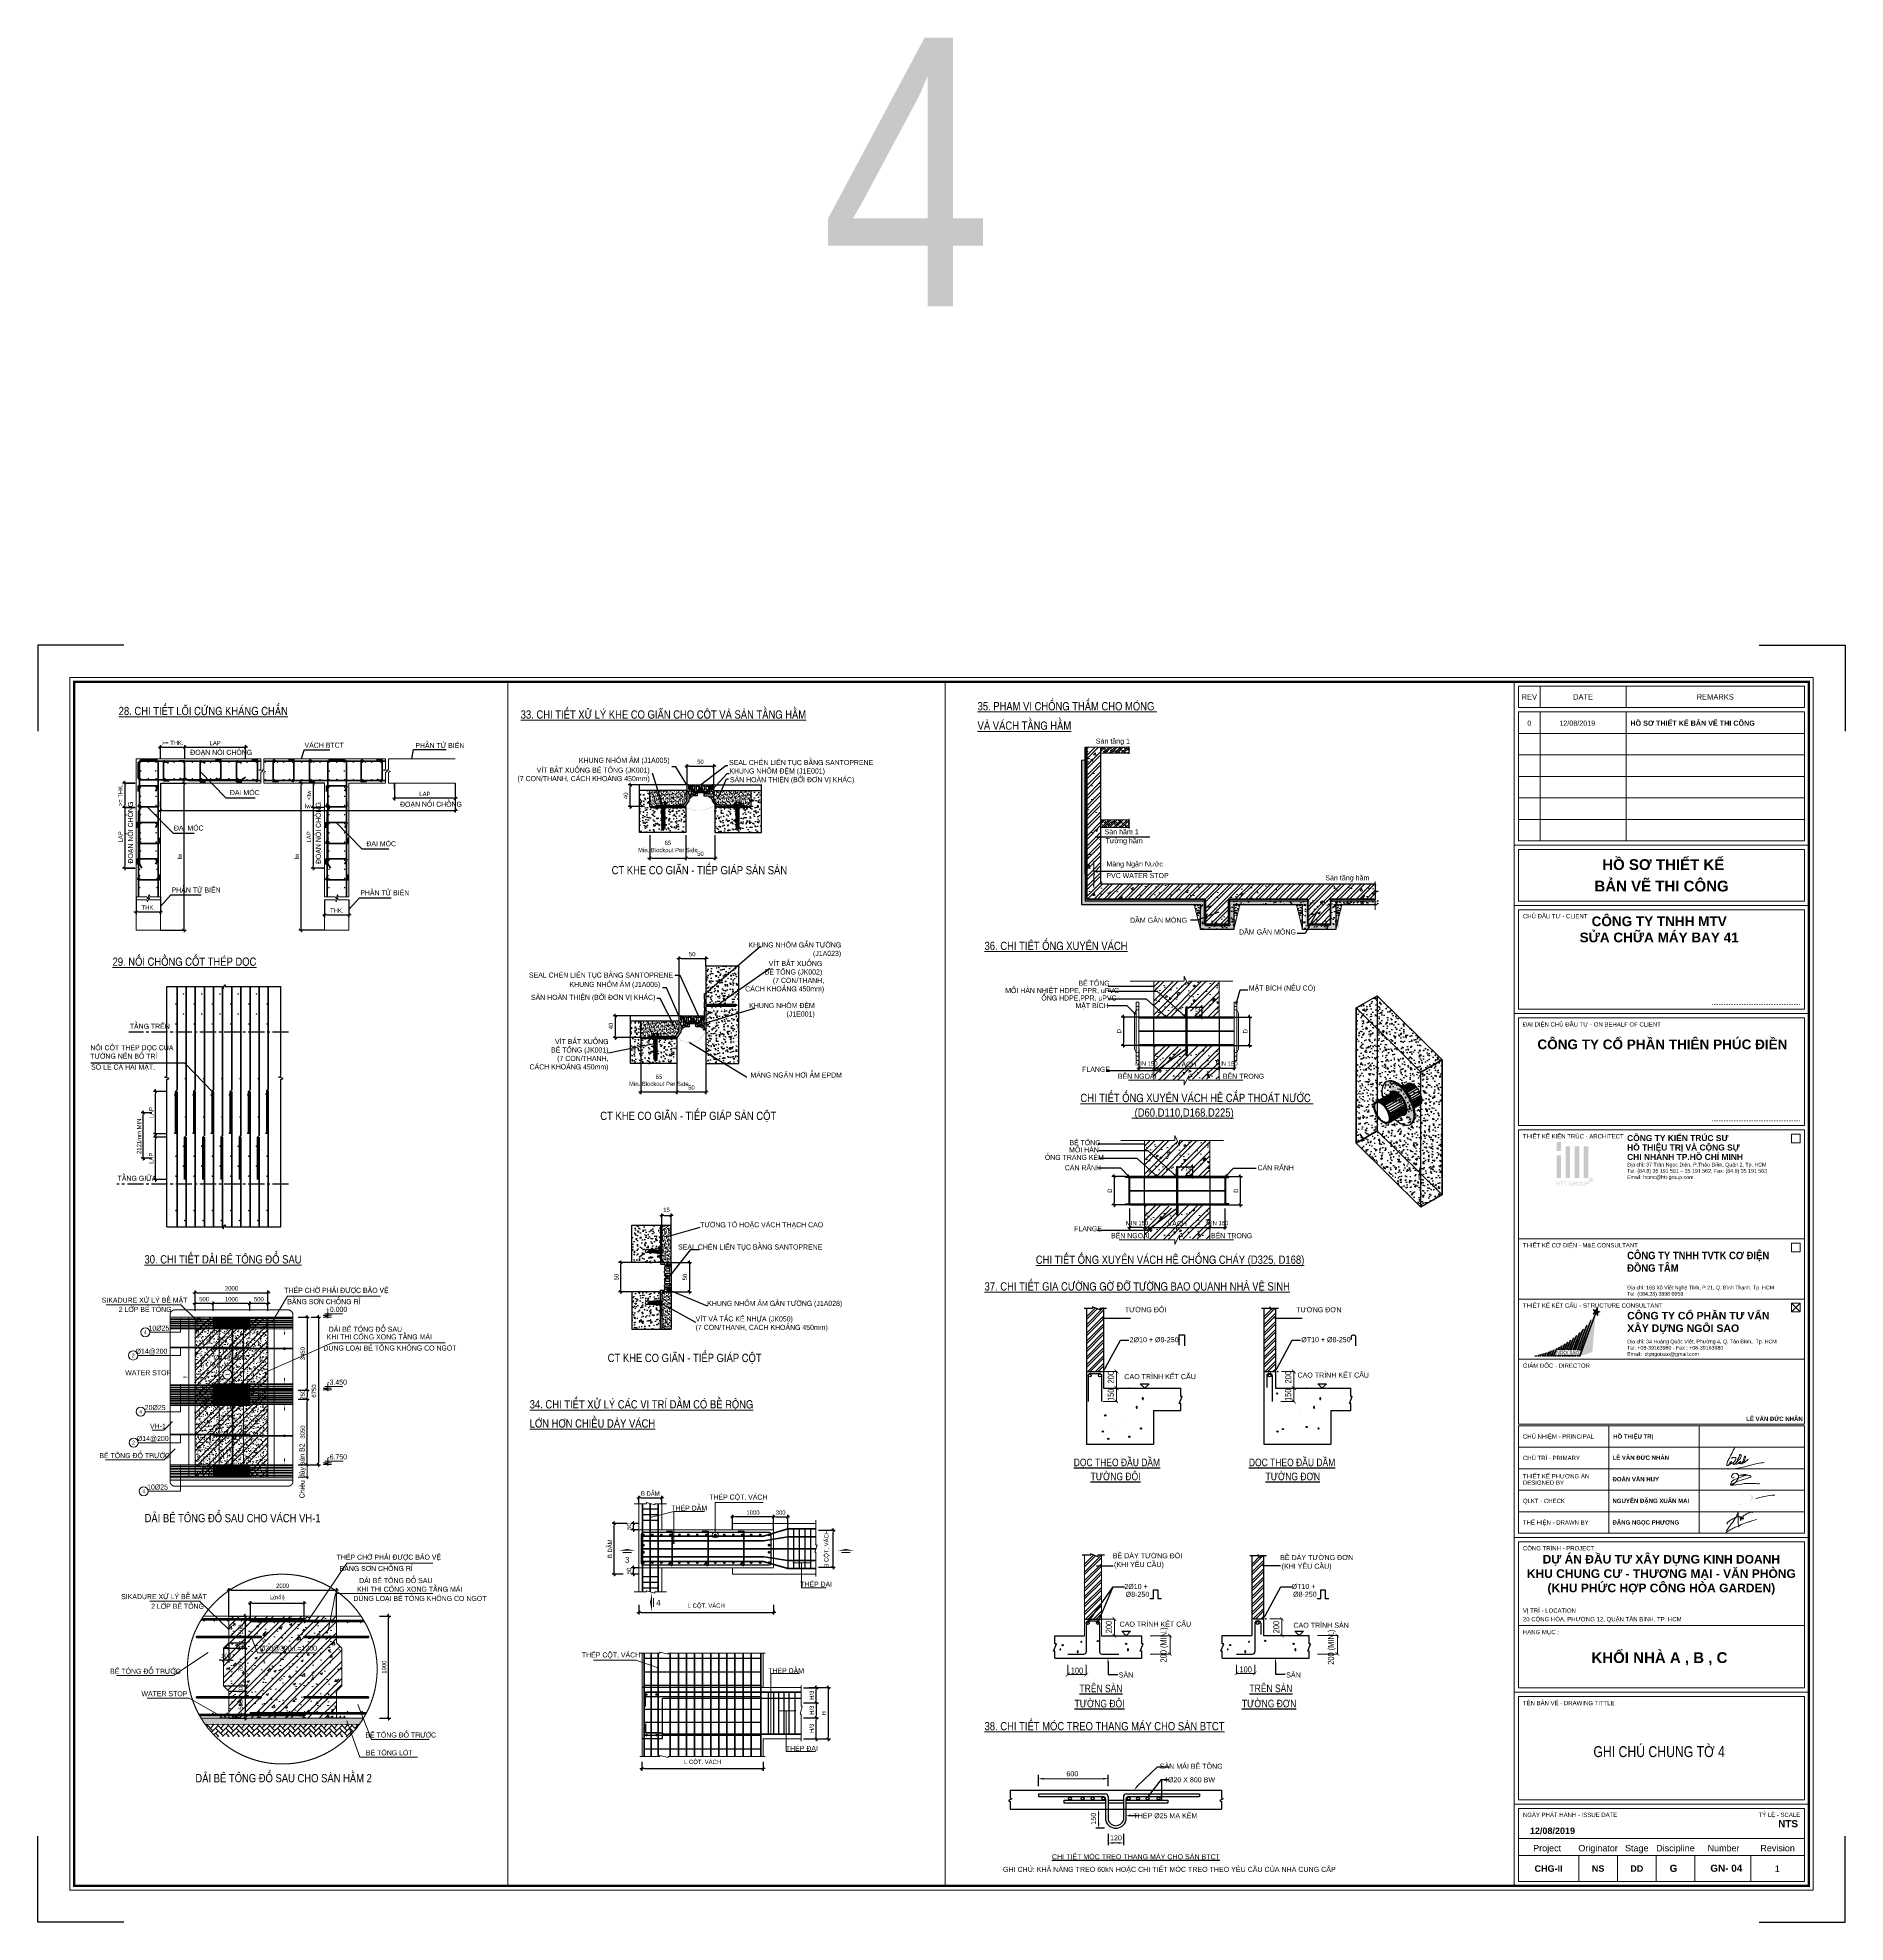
# Model space of a CAD drawing. Header units: millimetres. Extents: x -88960 to 836140, y 175458 to 320791.
# Drawn here: x 163340 to 247440, y 175458 to 263122 of the extents above; entities that cross this region are included whole.
import ezdxf
from ezdxf.enums import TextEntityAlignment as Align

# ---------------------------------------------------------------- set-up
doc = ezdxf.new("R2010")
doc.units = ezdxf.units.MM
doc.header["$LTSCALE"] = 1000
for name, pattern in [('CENTER', [2, 1.25, -0.25, 0.25, -0.25]), ('CENTER2', [1.125, 0.75, -0.125, 0.125, -0.125]), ('HIDDEN', [0.375, 0.25, -0.125])]:
    doc.linetypes.add(name, pattern=pattern)
doc.layers.get('0').update_dxf_attribs({"linetype": 'CONTINUOUS'})
doc.layers.get('DEFPOINTS').update_dxf_attribs({"linetype": 'CONTINUOUS'})
for name, color, linetype in [('A14-chi tiet chung$0$Concrete Line', 6, 'CONTINUOUS'), ('A14-chi tiet chung$0$Hatch vat lieu', 252, 'CONTINUOUS'), ('A14-chi tiet chung$0$Net thay Tuong', 3, 'CONTINUOUS'), ('A14-chi tiet chung$0$OBJECT', 7, 'CONTINUOUS'), ('A14-chi tiet chung$0$Screw', 40, 'CONTINUOUS'), ('A14-chi tiet chung$0$Text Leader', 94, 'CONTINUOUS'), ('BRICK', 1, 'CONTINUOUS'), ('CHG_XX_Khung ten$0$TKTC', 1, 'CONTINUOUS'), ('CONC', 7, 'CONTINUOUS'), ('DIM', 1, 'CONTINUOUS'), ('EXT', 7, 'CONTINUOUS'), ('HIDDEN', 9, 'HIDDEN'), ('MEP-LEADER', 7, 'CONTINUOUS'), ('REBAR', 1, 'CONTINUOUS'), ('REINFT', 4, 'CONTINUOUS'), ('S-_ANOT----_A-', 7, 'CONTINUOUS'), ('SC', 7, 'CONTINUOUS'), ('SECTION', 7, 'CONTINUOUS'), ('SG', 1, 'CENTER2'), ('TXTC', 4, 'CONTINUOUS'), ('TXTC-T400', 4, 'CONTINUOUS')]:
    doc.layers.add(name, color=color, linetype=linetype)
for name, color, linetype, lineweight in [('Ap0102_dim', 145, 'CONTINUOUS', 25), ('Ap0311_H', 8, 'CONTINUOUS', 15), ('Ap0314_Kh', 253, 'CONTINUOUS', 15), ('Ap0402_Reinf.S', 6, 'CONTINUOUS', 35), ('CDAI', 6, 'CONTINUOUS', 25), ('CHG_XX_Khung ten$0$TEXT', 7, 'CONTINUOUS', 15), ('CHUNHO', 1, 'CONTINUOUS', 13), ('CHUTO', 51, 'CONTINUOUS', 15), ('CTHEP', 4, 'CONTINUOUS', 50), ('DBAO', 2, 'CONTINUOUS', 13), ('DBao1', 2, 'CONTINUOUS', 9), ('DGIONG', 4, 'CONTINUOUS', 13), ('DMo', 9, 'HIDDEN', 9), ('DPhu', 1, 'CONTINUOUS', 9), ('F-MICS', 7, 'CONTINUOUS', 18), ('HACH', 252, 'CONTINUOUS', 0), ('HACTH', 251, 'CONTINUOUS', 5), ('HATCH', 253, 'CONTINUOUS', 5), ('KTH', 154, 'CONTINUOUS', 15), ('M-PB-Rain Pipe', 200, 'CONTINUOUS', 60), ('NTP-HATCH', 8, 'CONTINUOUS', 0), ('OUTLINE', 254, 'CONTINUOUS', 13), ('STICK', 1, 'CONTINUOUS', 9), ('TEXT', 1, 'CONTINUOUS', 15), ('WC', 151, 'CONTINUOUS', 9)]:
    doc.layers.add(name, color=color, linetype=linetype, lineweight=lineweight)
doc.layers.add('CHG_XX_Khung ten$0$A1 BORDER$0$DGIONG', color=7, linetype='CONTINUOUS', lineweight=13, true_color=0x29ffff)
doc.layers.add('CHG_XX_Khung ten$0$A1 BORDER$0$STICK', color=7, linetype='CONTINUOUS', lineweight=9, true_color=0xe60000)
doc.styles.add('A14-chi tiet chung$0$VNI-HelveC', font='VHELVCN_0.TTF')
doc.styles.add('Ap_Vni-helve', font='VHELVEN_0.TTF', dxfattribs={"width": 0.8, "height": 1})
doc.styles.add('Arial - Bold', font='arialbd.ttf', dxfattribs={"height": 2.5})
doc.styles.add('CHG_XX_Khung ten$0$A1 BORDER$0$ARIAL', font='arial.ttf')
doc.styles.add('CHG_XX_Khung ten$0$A1 BORDER$0$Arial - Bold', font='arialbd.ttf', dxfattribs={"height": 2.5})
doc.styles.add('CHG_XX_Khung ten$0$A1 BORDER$0$Star-AvoBold', font='VAVOB_0.TTF')
doc.styles.add('CHG_XX_Khung ten$0$A1 BORDER$0$Title Block DD$0$ARIAL', font='arial.ttf')
doc.styles.add('CHG_XX_Khung ten$0$A1 BORDER$0$Title Block DD$0$Arial - Bold', font='arialbd.ttf', dxfattribs={"height": 2.5})
doc.styles.add('CHG_XX_Khung ten$0$arial', font='arial.ttf')
doc.styles.add('CHG_XX_Khung ten$0$Arial - Bold', font='arialbd.ttf')
doc.styles.add('CHG_XX_Khung ten$0$ArialB', font='arialbd.ttf')
doc.styles.add('CHG_XX_Khung ten$0$title block pccc$0$ARIAL', font='arial.ttf')
doc.styles.add('CHG_XX_Khung ten$0$title block pccc$0$Arial - Bold', font='arialbd.ttf', dxfattribs={"height": 2.5})
doc.styles.add('NKC-ARIAL', font='arial.ttf', dxfattribs={"width": 0.8})
doc.styles.add('NKC_ARIAL', font='arial.ttf', dxfattribs={"width": 0.8})
doc.styles.add('romans', font='romans.shx', dxfattribs={"width": 0.8})
doc.styles.add('Star-HelCon', font='VHELVCN_0.TTF')
doc.styles.add('TTP-HelCon', font='VHELVCN_0.TTF')
doc.dimstyles.new('1234', dxfattribs={"dimtxt": 60, "dimasz": 50, "dimexe": 1, "dimexo": 1, "dimgap": 0.5, "dimtad": 1, "dimdec": 0, "dimzin": 0, "dimdsep": 46, "dimtxsty": 'Standard', "dimblk": 'ARCHTICK', "dimcen": 60, "dimdle": 1, "dimclrd": 256, "dimclre": 256, "dimadec": 0, "dimazin": 0, "dimtfac": 1, "dimtdec": 0, "dimtix": 1, "dimtofl": 0, "dimtmove": 0, "dimatfit": 3, "dimfxl": 0.18, "dimtolj": 1, "dimtzin": 0, "dimarcsym": 0})
doc.dimstyles.new('A14-chi tiet chung$0$5$7', dxfattribs={"dimscale": 5, "dimtxt": 2, "dimasz": 1, "dimexe": 0, "dimexo": 1, "dimgap": 1, "dimtad": 0, "dimdec": 3, "dimzin": 12, "dimdsep": 46, "dimtxsty": 'A14-chi tiet chung$0$VNI-HelveC', "dimblk": 'A14-chi tiet chung$0$_Dot', "dimcen": 1, "dimclrd": 256, "dimclre": 256, "dimclrt": 256, "dimadec": 0, "dimazin": 0, "dimtfac": 1, "dimtdec": 3, "dimtix": 1, "dimtmove": 2, "dimatfit": 3, "dimldrblk": 'A14-chi tiet chung$0$HTT Arrow 30', "dimfxl": 1, "dimtolj": 1, "dimtzin": 0, "dimarcsym": 0})
doc.dimstyles.new('MS30', dxfattribs={"dimscale": 30, "dimtxt": 10, "dimasz": 2.5, "dimexe": 1, "dimexo": 1, "dimgap": 1, "dimtad": 1, "dimdec": 0, "dimzin": 0, "dimdsep": 46, "dimtxsty": 'romans', "dimcen": 0.09, "dimclrd": 1, "dimclre": 1, "dimclrt": 256, "dimadec": 0, "dimazin": 0, "dimtfac": 1, "dimtdec": 0, "dimtmove": 2, "dimatfit": 3, "dimfxl": 1, "dimtolj": 1, "dimtzin": 0, "dimarcsym": 0})
doc.dimstyles.new('SPE-DIM150', dxfattribs={"dimscale": 150, "dimtxt": 2.5, "dimasz": 2.5, "dimexe": 1.25, "dimexo": 0.625, "dimtad": 1, "dimdec": 0, "dimtxsty": 'Standard', "dimcen": 2.5, "dimadec": 0, "dimazin": 0, "dimtfac": 1, "dimtdec": 0, "dimtmove": 0, "dimatfit": 3, "dimldrblk": 'CLOSEDBLANK', "dimfxl": 1, "dimarcsym": 0})
doc.dimstyles.new('Star-100', dxfattribs={"dimscale": 100, "dimtxt": 2, "dimasz": 1, "dimexe": 1, "dimexo": 0.0625, "dimgap": 0.09, "dimtad": 0, "dimtoh": 1, "dimdec": 4, "dimrnd": 1, "dimdsep": 46, "dimtxsty": 'Star-HelCon', "dimblk": 'Stick', "dimcen": 0.09, "dimdle": 1.5, "dimclrd": 256, "dimclre": 256, "dimclrt": 7, "dimadec": 0, "dimazin": 0, "dimtfac": 1, "dimtdec": 4, "dimtix": 1, "dimtmove": 0, "dimatfit": 3, "dimfxl": 0.18, "dimtvp": 1, "dimtolj": 1, "dimtzin": 0, "dimarcsym": 2})
doc.dimstyles.new('TL 20', dxfattribs={"dimscale": 0, "dimtxt": 250, "dimasz": 200, "dimexe": 100, "dimexo": 200, "dimgap": 100, "dimtad": 1, "dimdec": 1, "dimlfac": 0.2, "dimdsep": 46, "dimtxsty": 'romans', "dimcen": 200, "dimdle": 100, "dimclrd": 256, "dimclre": 256, "dimclrt": 1, "dimaunit": 1, "dimadec": 0, "dimazin": 0, "dimtfac": 1, "dimtdec": 1, "dimtix": 1, "dimtmove": 2, "dimatfit": 3, "dimldrblk": 'OPEN30', "dimfxl": 1, "dimtolj": 1, "dimtzin": 0, "dimarcsym": 0})
pattern_1 = [(45, (-1373.70433, -571.42504), (-0.088388348, 0.088388348), [])]
pattern_2 = [(37.5, (170196.38, 221477.01), (-4.24305, 129.7853), [0, -102.38283, 0, -114.5071, 0, -109.45533]), (7.5, (170196.38, 221477), (119.2071, 190.0916), [0, -55.23284, 0, -92.27926, 0, -35.3625]), (327.5, (170113.53, 221477.01), (209.75964, 0.3812), [0, -33.67856, 0, -121.24282, 0, -158.28924]), (317.5, (170113.53, 221477), (202.484, 59.1177), [0, -16.8393, 0, -79.4814, 0, -90.9321])]
pattern_3 = [(315, (-166941.177, -107429.064), (5.95357305, 5.95357305), [])]
pattern_4 = [(50, (-171787641.77, -500761.06), (634.0221384, -55.4697497), [66.29625, -729.25875]), (355, (-171787641.8, -500761.06), (-122.6492413, 664.9002366), [53.037, -583.407]), (100.45144446, (-171787588.94, -500765.7), (511.372895, 609.43048), [56.3431427, -619.77457]), (46.1842, (-171787641.8, -500584.3), (943.3879742, -146.3107683), [99.444375, -1093.888125]), (96.6356355, (-171787563.2, -500596.5), (826.194427, 861.072137), [84.514762, -929.662378]), (351.184164, (-171787641.8, -500584.3), (826.1944263, 861.0721367), [79.5555, -875.110501]), (21, (-171787553.4, -500628.47), (527.6359887, -355.8949684), [66.29625, -729.25875]), (326, (-171787553.4, -500628.5), (215.0785877, 640.9963823), [53.037, -583.407]), (71.45144474, (-171787509.4, -500658.1), (742.71457, 285.1014125), [56.343141, -619.77457]), (37.5, (-171787641.77, -500761.06), (10.7487041, 294.2615221), [0, -576.3354, 0, -592.2465, 0, -585.616875]), (7.5, (-171787641.77, -500761.06), (232.5403176, 348.6402327), [0, -337.6689, 0, -563.07615, 0, -223.197375]), (327.5, (-171787838.9, -500761.06), (471.87234245, -19.93737887), [0, -220.9875, 0, -689.481, 0, -914.88825]), (317.5, (-171787927.3, -500761.06), (515.5074144, 88.4877991), [0, -287.28375, 0, -457.8861, 0, -649.70325])]
pattern_5 = [(50, (-171790312.6, -500761.06), (634.0221384, -55.4697497), [66.29625, -729.25875]), (355, (-171790312.6, -500761.06), (-122.6492413, 664.9002366), [53.037, -583.407]), (100.45144446, (-171790259.8, -500765.7), (511.372895, 609.43048), [56.3431427, -619.77457]), (46.1842, (-171790312.6, -500584.3), (943.3879742, -146.3107683), [99.444375, -1093.888125]), (96.6356355, (-171790234, -500596.5), (826.194427, 861.072137), [84.514762, -929.662378]), (351.184164, (-171790312.6, -500584.3), (826.1944263, 861.0721367), [79.5555, -875.110501]), (21, (-171790224.2, -500628.47), (527.6359887, -355.8949684), [66.29625, -729.25875]), (326, (-171790224.2, -500628.5), (215.0785877, 640.9963823), [53.037, -583.407]), (71.45144474, (-171790180.24, -500658.1), (742.71457, 285.1014125), [56.343141, -619.77457]), (37.5, (-171790312.6, -500761.06), (10.7487041, 294.2615221), [0, -576.3354, 0, -592.2465, 0, -585.616875]), (7.5, (-171790312.6, -500761.06), (232.5403176, 348.6402327), [0, -337.6689, 0, -563.07615, 0, -223.197375]), (327.5, (-171790509.73, -500761.06), (471.87234245, -19.93737887), [0, -220.9875, 0, -689.481, 0, -914.88825]), (317.5, (-171790598.12, -500761.06), (515.5074144, 88.4877991), [0, -287.28375, 0, -457.8861, 0, -649.70325])]
pattern_6 = [(225, (216787.75, 216699.18), (27.21633, -27.21633), [])]
pattern_7 = [(225, (216788.66, 217111.256), (27.21633, -27.21633), [])]
pattern_8 = [(225, (216353.65, 209283.07), (27.21633, -27.21633), [])]
pattern_9 = [(225, (216354.564, 209695.145), (27.21633, -27.21633), [])]
pattern_10 = [(225, (212316.08, 209283.07), (27.21633, -27.21633), [])]
pattern_11 = [(225, (212316.08, 208004.12), (27.21633, -27.21633), [])]
pattern_12 = [(50, (299010.03, 223209.85), (543.4475, -47.5455), [56.8254, -625.079]), (355, (299010.03, 223209.85), (-105.128, 569.9145), [45.4603, -500.063]), (100.45144, (299055.3, 223205.9), (438.3196, 522.369), [48.294, -531.2353]), (46.1842, (299010, 223361.4), (808.618, -125.409), [85.238, -937.618]), (96.6356, (299077.4, 223350.9), (708.167, 738.062), [72.441, -796.8535]), (351.1842, (299010, 223361.4), (708.167, 738.062), [68.19, -750.095]), (21, (299085.8, 223323.5), (452.2594, -305.0528), [56.8254, -625.079]), (326, (299085.8, 223323.5), (184.353, 549.4255), [45.4603, -500.063]), (71.45144, (299123.5, 223298.1), (636.6125, 244.3726), [48.294, -531.2353]), (37.5, (299010.03, 223209.85), (9.21317, 252.22416), [0, -494.0018, 0, -507.6399, 0, -501.9573]), (7.5, (299010.03, 223209.85), (199.3203, 298.8345), [0, -289.4305, 0, -482.6367, 0, -191.312]), (327.5, (298841.07, 223209.85), (404.462, -17.0892), [0, -189.4179, 0, -590.9837, 0, -784.1899]), (317.5, (298765.3, 223209.85), (441.8635, 75.8467), [0, -246.2432, 0, -392.4738, 0, -556.8885])]

# ---------------------------------------------------------------- blocks, each defined once
blk = doc.blocks.new('Stick')
at = {"layer": 'STICK'}
h = blk.add_hatch(color=256, dxfattribs=at)
edge = h.paths.add_edge_path()
edge.add_line((0.3, 0.5), (-0.5, -0.3))
edge.add_arc((-0.4, -0.4), 0.141, 135, 315)
edge.add_line((-0.3, -0.5), (0.5, 0.3))
edge.add_arc((0.4, 0.4), 0.141, 315, 495)
blk.add_line((1, 0), (-1, 0), dxfattribs=at)
blk.add_lwpolyline([(0.3, 0.5), (-0.5, -0.3, 1), (-0.3, -0.5), (0.5, 0.3, 1), (0.3, 0.5, 1)], format="xyb", dxfattribs=at)
blk = doc.blocks.new('*D696')
at = {"layer": 'DEFPOINTS', "color": 0, "transparency": 16777216}
for p in [(168821, 211987), (169354, 211987), (169354, 210007)]:
    blk.add_point(p, dxfattribs=at)
at = {"layer": 'KTH', "lineweight": -2, "transparency": 16777216}
for p, q in [((169348, 211987), (168721, 211987)), ((168821, 210107), (168821, 211887)), ((169348, 210007), (168721, 210007))]:
    blk.add_line(p, q, dxfattribs=at)
at = {"layer": 'KTH', "lineweight": -2, "transparency": 16777216, "xscale": 100, "yscale": 100, "zscale": 100}
for p, rotation in [((168821, 211987), 90), ((168821, 210007), 270)]:
    blk.add_blockref('Stick', p, dxfattribs=dict(at, rotation=rotation))
at = {"layer": 'KTH', "color": 7, "transparency": 16777216, "insert": (168621, 210997), "char_height": 200, "attachment_point": 5, "rotation": 90, "style": 'Star-HelCon'}
blk.add_mtext('\\A1;LAP', dxfattribs=at)
blk = doc.blocks.new('*D697')
at = {"layer": 'DEFPOINTS', "color": 0, "transparency": 16777216}
for p in [(168821, 214108), (169354, 214108), (169354, 212128)]:
    blk.add_point(p, dxfattribs=at)
at = {"layer": 'KTH', "lineweight": -2, "transparency": 16777216}
for p, q in [((169348, 214108), (168721, 214108)), ((168821, 212228), (168821, 214008)), ((169348, 212128), (168721, 212128))]:
    blk.add_line(p, q, dxfattribs=at)
at = {"layer": 'KTH', "lineweight": -2, "transparency": 16777216, "xscale": 100, "yscale": 100, "zscale": 100}
for p, rotation in [((168821, 214108), 90), ((168821, 212128), 270)]:
    blk.add_blockref('Stick', p, dxfattribs=dict(at, rotation=rotation))
at = {"layer": 'KTH', "color": 7, "transparency": 16777216, "insert": (168621, 213118), "char_height": 200, "attachment_point": 5, "rotation": 90, "style": 'Star-HelCon'}
blk.add_mtext('\\A1;LAP', dxfattribs=at)
blk = doc.blocks.new('*D698')
at = {"layer": 'DEFPOINTS', "color": 0, "transparency": 16777216}
for p in [(168255, 213118), (168662, 213118), (168662, 210997)]:
    blk.add_point(p, dxfattribs=at)
at = {"layer": 'KTH', "lineweight": -2, "transparency": 16777216}
for p, q in [((168656, 213118), (168155, 213118)), ((168255, 211097), (168255, 213018)), ((168656, 210997), (168155, 210997))]:
    blk.add_line(p, q, dxfattribs=at)
at = {"layer": 'KTH', "lineweight": -2, "transparency": 16777216, "xscale": 100, "yscale": 100, "zscale": 100}
for p, rotation in [((168255, 213118), 90), ((168255, 210997), 270)]:
    blk.add_blockref('Stick', p, dxfattribs=dict(at, rotation=rotation))
at = {"layer": 'KTH', "color": 7, "transparency": 16777216, "insert": (168055, 212058), "char_height": 200, "attachment_point": 5, "rotation": 90, "style": 'Star-HelCon'}
blk.add_mtext('\\A1;2121mm MIN.', dxfattribs=at)
blk = doc.blocks.new('*D699')
at = {"layer": 'DEFPOINTS', "color": 0, "transparency": 16777216}
for p in [(173012, 230113), (170183, 229583), (173012, 229583)]:
    blk.add_point(p, dxfattribs=at)
at = {"layer": 'KTH', "lineweight": -2, "transparency": 16777216}
for p, q in [((170183, 229589), (170183, 230213)), ((170283, 230113), (172912, 230113)), ((173012, 229589), (173012, 230213))]:
    blk.add_line(p, q, dxfattribs=at)
at = {"layer": 'KTH', "lineweight": -2, "transparency": 16777216, "xscale": 100, "yscale": 100, "zscale": 100, "rotation": 180}
blk.add_blockref('Stick', (170183, 230113), dxfattribs=at)
at = {"layer": 'KTH', "lineweight": -2, "transparency": 16777216, "xscale": 100, "yscale": 100, "zscale": 100}
blk.add_blockref('Stick', (173012, 230113), dxfattribs=at)
at = {"layer": 'KTH', "color": 7, "transparency": 16777216, "insert": (171598, 230313), "char_height": 200, "attachment_point": 5, "style": 'Star-HelCon'}
blk.add_mtext('\\A1;LAP', dxfattribs=at)
blk = doc.blocks.new('*D700')
at = {"layer": 'DEFPOINTS', "color": 0, "transparency": 16777216}
for p in [(170183, 230113), (169052, 229583), (170183, 229583)]:
    blk.add_point(p, dxfattribs=at)
at = {"layer": 'KTH', "lineweight": -2, "transparency": 16777216}
for p, q in [((169052, 229589), (169052, 230213)), ((169152, 230113), (170083, 230113)), ((170183, 229589), (170183, 230213))]:
    blk.add_line(p, q, dxfattribs=at)
at = {"layer": 'KTH', "lineweight": -2, "transparency": 16777216, "xscale": 100, "yscale": 100, "zscale": 100, "rotation": 180}
blk.add_blockref('Stick', (169052, 230113), dxfattribs=at)
at = {"layer": 'KTH', "lineweight": -2, "transparency": 16777216, "xscale": 100, "yscale": 100, "zscale": 100}
blk.add_blockref('Stick', (170183, 230113), dxfattribs=at)
at = {"layer": 'KTH', "color": 7, "transparency": 16777216, "insert": (169617, 230316), "char_height": 200, "attachment_point": 5, "style": 'Star-HelCon'}
blk.add_mtext('\\A1;>= THK.', dxfattribs=at)
blk = doc.blocks.new('*D701')
at = {"layer": 'DEFPOINTS', "color": 0, "transparency": 16777216}
for p in [(167872, 227320), (167390, 224492), (167872, 224492)]:
    blk.add_point(p, dxfattribs=at)
at = {"layer": 'KTH', "lineweight": -2, "transparency": 16777216}
for p, q in [((167866, 227320), (167290, 227320)), ((167390, 227220), (167390, 224592)), ((167866, 224492), (167290, 224492))]:
    blk.add_line(p, q, dxfattribs=at)
at = {"layer": 'KTH', "lineweight": -2, "transparency": 16777216, "xscale": 100, "yscale": 100, "zscale": 100}
for p, rotation in [((167390, 227320), 90), ((167390, 224492), 270)]:
    blk.add_blockref('Stick', p, dxfattribs=dict(at, rotation=rotation))
at = {"layer": 'KTH', "color": 7, "transparency": 16777216, "insert": (167190, 225906), "char_height": 200, "attachment_point": 5, "rotation": 90, "style": 'Star-HelCon'}
blk.add_mtext('\\A1; LAP', dxfattribs=at)
blk = doc.blocks.new('*D702')
at = {"layer": 'DEFPOINTS', "color": 0, "transparency": 16777216}
for p in [(167872, 228452), (167390, 227320), (167872, 227320)]:
    blk.add_point(p, dxfattribs=at)
at = {"layer": 'KTH', "lineweight": -2, "transparency": 16777216}
for p, q in [((167866, 228452), (167290, 228452)), ((167390, 228352), (167390, 227420)), ((167866, 227320), (167290, 227320))]:
    blk.add_line(p, q, dxfattribs=at)
at = {"layer": 'KTH', "lineweight": -2, "transparency": 16777216, "xscale": 100, "yscale": 100, "zscale": 100}
for p, rotation in [((167390, 228452), 90), ((167390, 227320), 270)]:
    blk.add_blockref('Stick', p, dxfattribs=dict(at, rotation=rotation))
at = {"layer": 'KTH', "color": 7, "transparency": 16777216, "insert": (167187, 227886), "char_height": 200, "attachment_point": 5, "rotation": 90, "style": 'Star-HelCon'}
blk.add_mtext('\\A1;>= THK.', dxfattribs=at)
blk = doc.blocks.new('*D703')
at = {"layer": 'DEFPOINTS', "color": 0, "transparency": 16777216}
for p in [(167920, 223166), (169052, 223166), (169052, 222458)]:
    blk.add_point(p, dxfattribs=at)
at = {"layer": 'KTH', "lineweight": -2, "transparency": 16777216}
for p, q in [((167920, 223159), (167920, 222358)), ((169052, 223159), (169052, 222358)), ((168020, 222458), (168952, 222458))]:
    blk.add_line(p, q, dxfattribs=at)
at = {"layer": 'KTH', "lineweight": -2, "transparency": 16777216, "xscale": 100, "yscale": 100, "zscale": 100, "rotation": 180}
blk.add_blockref('Stick', (167920, 222458), dxfattribs=at)
at = {"layer": 'KTH', "lineweight": -2, "transparency": 16777216, "xscale": 100, "yscale": 100, "zscale": 100}
blk.add_blockref('Stick', (169052, 222458), dxfattribs=at)
at = {"layer": 'KTH', "color": 7, "transparency": 16777216, "insert": (168486, 222658), "char_height": 200, "attachment_point": 5, "style": 'Star-HelCon'}
blk.add_mtext('\\A1;THK.', dxfattribs=at)
blk = doc.blocks.new('*D704')
at = {"layer": 'DEFPOINTS', "color": 0, "transparency": 16777216}
for p in [(176689, 227320), (176159, 224492), (176689, 224492)]:
    blk.add_point(p, dxfattribs=at)
at = {"layer": 'KTH', "lineweight": -2, "transparency": 16777216}
for p, q in [((176683, 227320), (176059, 227320)), ((176159, 227220), (176159, 224592)), ((176683, 224492), (176059, 224492))]:
    blk.add_line(p, q, dxfattribs=at)
at = {"layer": 'KTH', "lineweight": -2, "transparency": 16777216, "xscale": 100, "yscale": 100, "zscale": 100}
for p, rotation in [((176159, 227320), 90), ((176159, 224492), 270)]:
    blk.add_blockref('Stick', p, dxfattribs=dict(at, rotation=rotation))
at = {"layer": 'KTH', "color": 7, "transparency": 16777216, "insert": (175959, 225906), "char_height": 200, "attachment_point": 5, "rotation": 90, "style": 'Star-HelCon'}
blk.add_mtext('\\A1; LAP', dxfattribs=at)
blk = doc.blocks.new('*D705')
at = {"layer": 'DEFPOINTS', "color": 0, "transparency": 16777216}
for p in [(176689, 228452), (176159, 227320), (176689, 227320)]:
    blk.add_point(p, dxfattribs=at)
at = {"layer": 'KTH', "lineweight": -2, "transparency": 16777216}
for p, q in [((176683, 228452), (176059, 228452)), ((176159, 228352), (176159, 227420)), ((176683, 227320), (176059, 227320))]:
    blk.add_line(p, q, dxfattribs=at)
at = {"layer": 'KTH', "lineweight": -2, "transparency": 16777216, "xscale": 100, "yscale": 100, "zscale": 100}
for p, rotation in [((176159, 228452), 90), ((176159, 227320), 270)]:
    blk.add_blockref('Stick', p, dxfattribs=dict(at, rotation=rotation))
at = {"layer": 'KTH', "color": 7, "transparency": 16777216, "insert": (175956, 227886), "char_height": 200, "attachment_point": 5, "rotation": 90, "style": 'Star-HelCon'}
blk.add_mtext('\\A1;<tw', dxfattribs=at)
blk = doc.blocks.new('*D706')
at = {"layer": 'DEFPOINTS', "color": 0, "transparency": 16777216}
for p in [(179942, 228417), (182771, 228364), (179942, 227744)]:
    blk.add_point(p, dxfattribs=at)
at = {"layer": 'KTH', "lineweight": -2, "transparency": 16777216}
for p, q in [((179942, 228411), (179942, 227644)), ((182771, 228357), (182771, 227644)), ((182671, 227744), (180042, 227744))]:
    blk.add_line(p, q, dxfattribs=at)
at = {"layer": 'KTH', "lineweight": -2, "transparency": 16777216, "xscale": 100, "yscale": 100, "zscale": 100, "rotation": 180}
blk.add_blockref('Stick', (179942, 227744), dxfattribs=at)
at = {"layer": 'KTH', "lineweight": -2, "transparency": 16777216, "xscale": 100, "yscale": 100, "zscale": 100}
blk.add_blockref('Stick', (182771, 227744), dxfattribs=at)
at = {"layer": 'KTH', "color": 7, "transparency": 16777216, "insert": (181356, 227944), "char_height": 200, "attachment_point": 5, "style": 'Star-HelCon'}
blk.add_mtext('\\A1;LAP', dxfattribs=at)
blk = doc.blocks.new('*D707')
at = {"layer": 'DEFPOINTS', "color": 0, "transparency": 16777216}
for p in [(176689, 223024), (177821, 223024), (177821, 222317)]:
    blk.add_point(p, dxfattribs=at)
at = {"layer": 'KTH', "lineweight": -2, "transparency": 16777216}
for p, q in [((176689, 223018), (176689, 222217)), ((177821, 223018), (177821, 222217)), ((176789, 222317), (177721, 222317))]:
    blk.add_line(p, q, dxfattribs=at)
at = {"layer": 'KTH', "lineweight": -2, "transparency": 16777216, "xscale": 100, "yscale": 100, "zscale": 100, "rotation": 180}
blk.add_blockref('Stick', (176689, 222317), dxfattribs=at)
at = {"layer": 'KTH', "lineweight": -2, "transparency": 16777216, "xscale": 100, "yscale": 100, "zscale": 100}
blk.add_blockref('Stick', (177821, 222317), dxfattribs=at)
at = {"layer": 'KTH', "color": 7, "transparency": 16777216, "insert": (177255, 222517), "char_height": 200, "attachment_point": 5, "style": 'Star-HelCon'}
blk.add_mtext('\\A1;THK.', dxfattribs=at)
blk = doc.blocks.new('*D708')
at = {"layer": 'DEFPOINTS', "color": 0, "transparency": 16777216}
for p in [(175593, 228452), (176689, 228452), (176689, 221610)]:
    blk.add_point(p, dxfattribs=at)
at = {"layer": 'KTH', "lineweight": -2, "transparency": 16777216}
for p, q in [((176683, 228452), (175493, 228452)), ((175593, 221710), (175593, 228352)), ((176683, 221610), (175493, 221610))]:
    blk.add_line(p, q, dxfattribs=at)
at = {"layer": 'KTH', "lineweight": -2, "transparency": 16777216, "xscale": 100, "yscale": 100, "zscale": 100}
for p, rotation in [((175593, 228452), 90), ((175593, 221610), 270)]:
    blk.add_blockref('Stick', p, dxfattribs=dict(at, rotation=rotation))
at = {"layer": 'KTH', "color": 7, "transparency": 16777216, "insert": (175393, 225031), "char_height": 200, "attachment_point": 5, "rotation": 90, "style": 'Star-HelCon'}
blk.add_mtext('\\A1;lw', dxfattribs=at)
blk = doc.blocks.new('*D709')
at = {"layer": 'DEFPOINTS', "color": 0, "transparency": 16777216}
for p in [(169052, 228452), (182771, 228452), (182771, 227179)]:
    blk.add_point(p, dxfattribs=at)
at = {"layer": 'KTH', "lineweight": -2, "transparency": 16777216}
for p, q in [((169052, 228445), (169052, 227079)), ((182771, 228445), (182771, 227079)), ((169152, 227179), (182671, 227179))]:
    blk.add_line(p, q, dxfattribs=at)
at = {"layer": 'KTH', "lineweight": -2, "transparency": 16777216, "xscale": 100, "yscale": 100, "zscale": 100, "rotation": 180}
blk.add_blockref('Stick', (169052, 227179), dxfattribs=at)
at = {"layer": 'KTH', "lineweight": -2, "transparency": 16777216, "xscale": 100, "yscale": 100, "zscale": 100}
blk.add_blockref('Stick', (182771, 227179), dxfattribs=at)
at = {"layer": 'KTH', "color": 7, "transparency": 16777216, "insert": (175911, 227379), "char_height": 200, "attachment_point": 5, "style": 'Star-HelCon'}
blk.add_mtext('\\A1;lw', dxfattribs=at)
blk = doc.blocks.new('*D710')
at = {"layer": 'DEFPOINTS', "color": 0, "transparency": 16777216}
for p in [(169052, 228452), (170148, 228452), (169052, 221610)]:
    blk.add_point(p, dxfattribs=at)
at = {"layer": 'KTH', "lineweight": -2, "transparency": 16777216}
for p, q in [((169058, 228452), (170248, 228452)), ((170148, 221710), (170148, 228352)), ((169058, 221610), (170248, 221610))]:
    blk.add_line(p, q, dxfattribs=at)
at = {"layer": 'KTH', "lineweight": -2, "transparency": 16777216, "xscale": 100, "yscale": 100, "zscale": 100}
for p, rotation in [((170148, 228452), 90), ((170148, 221610), 270)]:
    blk.add_blockref('Stick', p, dxfattribs=dict(at, rotation=rotation))
at = {"layer": 'KTH', "color": 7, "transparency": 16777216, "insert": (169948, 225031), "char_height": 200, "attachment_point": 5, "rotation": 90, "style": 'Star-HelCon'}
blk.add_mtext('\\A1;lw', dxfattribs=at)
blk = doc.blocks.new('*D808')
at = {"layer": 'DEFPOINTS', "color": 0, "transparency": 16777216}
for p in [(190162, 194012), (190768, 194012), (190588, 191656)]:
    blk.add_point(p, dxfattribs=at)
at = {"layer": 'KTH', "lineweight": -2, "transparency": 16777216}
for p, q in [((190761, 194012), (190062, 194012)), ((190162, 191756), (190162, 193912)), ((190582, 191656), (190062, 191656))]:
    blk.add_line(p, q, dxfattribs=at)
at = {"layer": 'KTH', "lineweight": -2, "transparency": 16777216, "xscale": 100, "yscale": 100, "zscale": 100}
for p, rotation in [((190162, 194012), 90), ((190162, 191656), 270)]:
    blk.add_blockref('Stick', p, dxfattribs=dict(at, rotation=rotation))
at = {"layer": 'KTH', "color": 7, "transparency": 16777216, "insert": (189962, 192834), "char_height": 200, "attachment_point": 5, "rotation": 90, "style": 'Star-HelCon'}
blk.add_mtext('\\A1;B DAÀM', dxfattribs=at)
blk = doc.blocks.new('*D809')
at = {"layer": 'DEFPOINTS', "color": 0, "transparency": 16777216}
for p in [(199653, 193693), (200347, 193693), (199653, 191976)]:
    blk.add_point(p, dxfattribs=at)
at = {"layer": 'KTH', "lineweight": -2, "transparency": 16777216}
for p, q in [((199660, 193693), (200447, 193693)), ((200347, 192076), (200347, 193593)), ((199660, 191976), (200447, 191976))]:
    blk.add_line(p, q, dxfattribs=at)
at = {"layer": 'KTH', "lineweight": -2, "transparency": 16777216, "xscale": 100, "yscale": 100, "zscale": 100}
for p, rotation in [((200347, 193693), 90), ((200347, 191976), 270)]:
    blk.add_blockref('Stick', p, dxfattribs=dict(at, rotation=rotation))
at = {"layer": 'KTH', "color": 7, "transparency": 16777216, "insert": (200058, 192834), "char_height": 200, "attachment_point": 5, "rotation": 90, "style": 'Star-HelCon'}
blk.add_mtext('\\A1;B COÄT, VAÙCH', dxfattribs=at)
blk = doc.blocks.new('*D810')
at = {"layer": 'DEFPOINTS', "color": 0, "transparency": 16777216}
for p in [(191313, 190237), (197576, 190237), (197576, 189875)]:
    blk.add_point(p, dxfattribs=at)
at = {"layer": 'KTH', "lineweight": -2, "transparency": 16777216}
for p, q in [((191313, 190230), (191313, 189775)), ((191413, 189875), (197476, 189875)), ((197576, 190230), (197576, 189775))]:
    blk.add_line(p, q, dxfattribs=at)
at = {"layer": 'KTH', "lineweight": -2, "transparency": 16777216, "xscale": 100, "yscale": 100, "zscale": 100, "rotation": 180}
blk.add_blockref('Stick', (191313, 189875), dxfattribs=at)
at = {"layer": 'KTH', "lineweight": -2, "transparency": 16777216, "xscale": 100, "yscale": 100, "zscale": 100}
blk.add_blockref('Stick', (197576, 189875), dxfattribs=at)
at = {"layer": 'KTH', "color": 7, "transparency": 16777216, "insert": (194444, 190164), "char_height": 200, "attachment_point": 5, "style": 'Star-HelCon'}
blk.add_mtext('\\A1;L COÄT, VAÙCH', dxfattribs=at)
blk = doc.blocks.new('*D811')
at = {"layer": 'DEFPOINTS', "color": 0, "transparency": 16777216}
for p in [(191313, 194948), (192374, 195201), (192374, 194948)]:
    blk.add_point(p, dxfattribs=at)
at = {"layer": 'KTH', "lineweight": -2, "transparency": 16777216}
for p, q in [((191313, 194954), (191313, 195301)), ((191413, 195201), (192274, 195201)), ((192374, 194954), (192374, 195301))]:
    blk.add_line(p, q, dxfattribs=at)
at = {"layer": 'KTH', "lineweight": -2, "transparency": 16777216, "xscale": 100, "yscale": 100, "zscale": 100, "rotation": 180}
blk.add_blockref('Stick', (191313, 195201), dxfattribs=at)
at = {"layer": 'KTH', "lineweight": -2, "transparency": 16777216, "xscale": 100, "yscale": 100, "zscale": 100}
blk.add_blockref('Stick', (192374, 195201), dxfattribs=at)
at = {"layer": 'KTH', "color": 7, "transparency": 16777216, "insert": (191843, 195401), "char_height": 200, "attachment_point": 5, "style": 'Star-HelCon'}
blk.add_mtext('\\A1;B DAÀM', dxfattribs=at)
blk = doc.blocks.new('*D812')
at = {"layer": 'DEFPOINTS', "color": 0, "transparency": 16777216}
for p in [(198958, 186372), (199561, 186372), (198958, 185674)]:
    blk.add_point(p, dxfattribs=at)
at = {"layer": 'KTH', "lineweight": -2, "transparency": 16777216}
for p, q in [((198964, 186372), (199661, 186372)), ((199561, 185774), (199561, 186272)), ((198964, 185674), (199661, 185674))]:
    blk.add_line(p, q, dxfattribs=at)
at = {"layer": 'KTH', "lineweight": -2, "transparency": 16777216, "xscale": 100, "yscale": 100, "zscale": 100}
for p, rotation in [((199561, 186372), 90), ((199561, 185674), 270)]:
    blk.add_blockref('Stick', p, dxfattribs=dict(at, rotation=rotation))
at = {"layer": 'KTH', "color": 7, "transparency": 16777216, "insert": (199354, 186023), "char_height": 200, "attachment_point": 5, "rotation": 90, "style": 'Star-HelCon'}
blk.add_mtext('\\A1;H/3', dxfattribs=at)
blk = doc.blocks.new('*D813')
at = {"layer": 'DEFPOINTS', "color": 0, "transparency": 16777216}
for p in [(199233, 186374), (199233, 183987), (200123, 183987)]:
    blk.add_point(p, dxfattribs=at)
at = {"layer": 'KTH', "lineweight": -2, "transparency": 16777216}
for p, q in [((199239, 186374), (200223, 186374)), ((200123, 186274), (200123, 184087)), ((199239, 183987), (200223, 183987))]:
    blk.add_line(p, q, dxfattribs=at)
at = {"layer": 'KTH', "lineweight": -2, "transparency": 16777216, "xscale": 100, "yscale": 100, "zscale": 100}
for p, rotation in [((200123, 186374), 90), ((200123, 183987), 270)]:
    blk.add_blockref('Stick', p, dxfattribs=dict(at, rotation=rotation))
at = {"layer": 'KTH', "color": 7, "transparency": 16777216, "insert": (199923, 185180), "char_height": 200, "attachment_point": 5, "rotation": 90, "style": 'Star-HelCon'}
blk.add_mtext('\\A1;H', dxfattribs=at)
blk = doc.blocks.new('*D814')
at = {"layer": 'DEFPOINTS', "color": 0, "transparency": 16777216}
for p in [(198958, 185674), (198958, 184976), (199561, 184976)]:
    blk.add_point(p, dxfattribs=at)
at = {"layer": 'KTH', "lineweight": -2, "transparency": 16777216}
for p, q in [((198964, 185674), (199661, 185674)), ((198964, 184976), (199661, 184976)), ((199561, 185574), (199561, 185076))]:
    blk.add_line(p, q, dxfattribs=at)
at = {"layer": 'KTH', "lineweight": -2, "transparency": 16777216, "xscale": 100, "yscale": 100, "zscale": 100}
for p, rotation in [((199561, 185674), 90), ((199561, 184976), 270)]:
    blk.add_blockref('Stick', p, dxfattribs=dict(at, rotation=rotation))
at = {"layer": 'KTH', "color": 7, "transparency": 16777216, "insert": (199354, 185325), "char_height": 200, "attachment_point": 5, "rotation": 90, "style": 'Star-HelCon'}
blk.add_mtext('\\A1;H/3', dxfattribs=at)
blk = doc.blocks.new('*D815')
at = {"layer": 'DEFPOINTS', "color": 0, "transparency": 16777216}
for p in [(198958, 184976), (199561, 184976), (198958, 183987)]:
    blk.add_point(p, dxfattribs=at)
at = {"layer": 'KTH', "lineweight": -2, "transparency": 16777216}
for p, q in [((198964, 184976), (199661, 184976)), ((199561, 184087), (199561, 184876)), ((198964, 183987), (199661, 183987))]:
    blk.add_line(p, q, dxfattribs=at)
at = {"layer": 'KTH', "lineweight": -2, "transparency": 16777216, "xscale": 100, "yscale": 100, "zscale": 100}
for p, rotation in [((199561, 184976), 90), ((199561, 183987), 270)]:
    blk.add_blockref('Stick', p, dxfattribs=dict(at, rotation=rotation))
at = {"layer": 'KTH', "color": 7, "transparency": 16777216, "insert": (199354, 184481), "char_height": 200, "attachment_point": 5, "rotation": 90, "style": 'Star-HelCon'}
blk.add_mtext('\\A1;H/3', dxfattribs=at)
blk = doc.blocks.new('DauCat1')
at = {"layer": 'DBao1'}
blk.add_lwpolyline([(0, -150, 0, 800, 0), (0, -70, 800, 800, 0)], format="xyseb", dxfattribs=at)
at = {"layer": 'DBao1', "const_width": 40}
blk.add_lwpolyline([(-200, 0), (200, 0)], dxfattribs=at)
blk = doc.blocks.new('*D816')
at = {"layer": 'DEFPOINTS', "color": 0, "transparency": 16777216}
for p in [(191456, 182933), (197092, 182933), (197092, 182607)]:
    blk.add_point(p, dxfattribs=at)
at = {"layer": 'KTH', "lineweight": -2, "transparency": 16777216}
for p, q in [((191456, 182926), (191456, 182507)), ((191556, 182607), (196992, 182607)), ((197092, 182926), (197092, 182507))]:
    blk.add_line(p, q, dxfattribs=at)
at = {"layer": 'KTH', "lineweight": -2, "transparency": 16777216, "xscale": 100, "yscale": 100, "zscale": 100, "rotation": 180}
blk.add_blockref('Stick', (191456, 182607), dxfattribs=at)
at = {"layer": 'KTH', "lineweight": -2, "transparency": 16777216, "xscale": 100, "yscale": 100, "zscale": 100}
blk.add_blockref('Stick', (197092, 182607), dxfattribs=at)
at = {"layer": 'KTH', "color": 7, "transparency": 16777216, "insert": (194274, 182896), "char_height": 200, "attachment_point": 5, "style": 'Star-HelCon'}
blk.add_mtext('\\A1;L COÄT, VAÙCH', dxfattribs=at)
blk = doc.blocks.new('*D838')
at = {"layer": 'DEFPOINTS', "color": 0, "transparency": 16777216}
for p in [(198239, 194312), (198239, 193758), (197576, 193718)]:
    blk.add_point(p, dxfattribs=at)
at = {"layer": 'KTH', "lineweight": -2, "transparency": 16777216}
for p, q in [((197576, 193724), (197576, 194412)), ((197676, 194312), (198139, 194312)), ((198239, 193764), (198239, 194412))]:
    blk.add_line(p, q, dxfattribs=at)
at = {"layer": 'KTH', "lineweight": -2, "transparency": 16777216, "xscale": 100, "yscale": 100, "zscale": 100, "rotation": 180}
blk.add_blockref('Stick', (197576, 194312), dxfattribs=at)
at = {"layer": 'KTH', "lineweight": -2, "transparency": 16777216, "xscale": 100, "yscale": 100, "zscale": 100}
blk.add_blockref('Stick', (198239, 194312), dxfattribs=at)
at = {"layer": 'KTH', "color": 7, "transparency": 16777216, "insert": (197907, 194516), "char_height": 200, "attachment_point": 5, "style": 'Star-HelCon'}
blk.add_mtext('\\A1;300', dxfattribs=at)
blk = doc.blocks.new('*D817')
at = {"layer": 'DEFPOINTS', "color": 0, "transparency": 16777216}
for p in [(191057, 191950), (191313, 191950), (191313, 191656)]:
    blk.add_point(p, dxfattribs=at)
at = {"layer": 'KTH', "lineweight": -2, "transparency": 16777216}
for p, q in [((191307, 191950), (190957, 191950)), ((191307, 191656), (190957, 191656)), ((191057, 191756), (191057, 191850))]:
    blk.add_line(p, q, dxfattribs=at)
at = {"layer": 'KTH', "lineweight": -2, "transparency": 16777216, "xscale": 100, "yscale": 100, "zscale": 100}
for p, rotation in [((191057, 191950), 90), ((191057, 191656), 270)]:
    blk.add_blockref('Stick', p, dxfattribs=dict(at, rotation=rotation))
at = {"layer": 'KTH', "color": 7, "transparency": 16777216, "insert": (190853, 191803), "char_height": 200, "attachment_point": 5, "rotation": 90, "style": 'Star-HelCon'}
blk.add_mtext('\\A1;50', dxfattribs=at)
blk = doc.blocks.new('*D839')
at = {"layer": 'DEFPOINTS', "color": 0, "transparency": 16777216}
for p in [(191057, 194012), (191313, 194012), (191313, 193718)]:
    blk.add_point(p, dxfattribs=at)
at = {"layer": 'KTH', "lineweight": -2, "transparency": 16777216}
for p, q in [((191307, 194012), (190957, 194012)), ((191057, 193818), (191057, 193912)), ((191307, 193718), (190957, 193718))]:
    blk.add_line(p, q, dxfattribs=at)
at = {"layer": 'KTH', "lineweight": -2, "transparency": 16777216, "xscale": 100, "yscale": 100, "zscale": 100}
for p, rotation in [((191057, 194012), 90), ((191057, 193718), 270)]:
    blk.add_blockref('Stick', p, dxfattribs=dict(at, rotation=rotation))
at = {"layer": 'KTH', "color": 7, "transparency": 16777216, "insert": (190853, 193865), "char_height": 200, "attachment_point": 5, "rotation": 90, "style": 'Star-HelCon'}
blk.add_mtext('\\A1;50', dxfattribs=at)
blk = doc.blocks.new('*D840')
at = {"layer": 'DEFPOINTS', "color": 0, "transparency": 16777216}
for p in [(195668, 194312), (195668, 193718), (197576, 193718)]:
    blk.add_point(p, dxfattribs=at)
at = {"layer": 'KTH', "lineweight": -2, "transparency": 16777216}
for p, q in [((195668, 193724), (195668, 194412)), ((197476, 194312), (195768, 194312)), ((197576, 193724), (197576, 194412))]:
    blk.add_line(p, q, dxfattribs=at)
at = {"layer": 'KTH', "lineweight": -2, "transparency": 16777216, "xscale": 100, "yscale": 100, "zscale": 100, "rotation": 180}
blk.add_blockref('Stick', (195668, 194312), dxfattribs=at)
at = {"layer": 'KTH', "lineweight": -2, "transparency": 16777216, "xscale": 100, "yscale": 100, "zscale": 100}
blk.add_blockref('Stick', (197576, 194312), dxfattribs=at)
at = {"layer": 'KTH', "color": 7, "transparency": 16777216, "insert": (196622, 194516), "char_height": 200, "attachment_point": 5, "style": 'Star-HelCon'}
blk.add_mtext('\\A1;1000', dxfattribs=at)
blk = doc.blocks.new('A14-chi tiet chung$0$k001')
for p, q in [((-0.21, 0.03), (0.21, 0.03)), ((-0.21, 0.03), (-0.21, 0)), ((-0.21, 0), (0.21, 0)), ((-0.18, 0.16), (-0.18, 0.03)), ((-0.14, 0.19), (0.14, 0.19)), ((-0.09, 0.16), (-0.09, 0.03)), ((0.09, 0.16), (0.09, 0.03)), ((0.09, 0), (0.09, -1.59)), ((0.18, 0.16), (0.18, 0.03)), ((0.21, 0.03), (0.21, 0)), ((-0.13, -0.09), (0.12, -0.02)), ((-0.13, -0.09), (-0.09, -0.07)), ((-0.13, -0.09), (-0.09, -0.09)), ((-0.13, -0.18), (0.12, -0.11)), ((-0.13, -0.18), (-0.09, -0.16)), ((-0.13, -0.18), (-0.09, -0.18)), ((-0.13, -0.27), (0.12, -0.2)), ((-0.13, -0.27), (-0.09, -0.25)), ((-0.13, -0.27), (-0.09, -0.27)), ((-0.13, -0.36), (0.12, -0.29)), ((-0.13, -0.36), (-0.09, -0.34)), ((-0.13, -0.36), (-0.09, -0.36)), ((-0.13, -0.45), (0.12, -0.38)), ((-0.13, -0.45), (-0.09, -0.43)), ((-0.13, -0.45), (-0.09, -0.45)), ((-0.13, -0.54), (0.12, -0.47)), ((-0.13, -0.54), (-0.09, -0.52)), ((-0.13, -0.54), (-0.09, -0.54)), ((-0.13, -0.63), (0.12, -0.56)), ((-0.13, -0.63), (-0.09, -0.61)), ((-0.13, -0.63), (-0.09, -0.63)), ((-0.13, -0.72), (0.12, -0.65)), ((-0.13, -0.72), (-0.09, -0.7)), ((-0.13, -0.72), (-0.09, -0.72)), ((-0.13, -0.81), (0.12, -0.74)), ((-0.13, -0.81), (-0.09, -0.79)), ((-0.13, -0.81), (-0.09, -0.81)), ((-0.13, -0.9), (0.12, -0.83)), ((-0.13, -0.9), (-0.09, -0.88)), ((-0.13, -0.9), (-0.09, -0.9)), ((-0.13, -0.99), (0.12, -0.92)), ((-0.13, -0.99), (-0.09, -0.97)), ((-0.13, -0.99), (-0.09, -0.99)), ((-0.13, -1.08), (0.12, -1.01)), ((-0.13, -1.08), (-0.09, -1.06)), ((-0.13, -1.08), (-0.09, -1.08)), ((-0.13, -1.17), (0.12, -1.1)), ((-0.13, -1.17), (-0.09, -1.15)), ((-0.13, -1.17), (-0.09, -1.17)), ((-0.13, -1.26), (0.12, -1.19)), ((-0.13, -1.26), (-0.09, -1.24)), ((-0.13, -1.26), (-0.09, -1.26)), ((-0.13, -1.35), (0.12, -1.28)), ((-0.09, 0), (-0.09, -1.59)), ((-0.09, -0.07), (0.09, -0.02)), ((-0.09, -0.09), (0.09, -0.04)), ((-0.09, -0.16), (0.09, -0.11)), ((-0.09, -0.18), (0.09, -0.13)), ((-0.09, -0.25), (0.09, -0.2)), ((-0.09, -0.27), (0.09, -0.22)), ((-0.09, -0.34), (0.09, -0.29)), ((-0.09, -0.36), (0.09, -0.31)), ((-0.09, -0.43), (0.09, -0.38)), ((-0.09, -0.45), (0.09, -0.4)), ((-0.09, -0.52), (0.09, -0.47)), ((-0.09, -0.54), (0.09, -0.49)), ((-0.09, -0.61), (0.09, -0.56)), ((-0.09, -0.63), (0.09, -0.58)), ((-0.09, -0.7), (0.09, -0.65)), ((-0.09, -0.72), (0.09, -0.67)), ((-0.09, -0.79), (0.09, -0.74)), ((-0.09, -0.81), (0.09, -0.76)), ((-0.09, -0.88), (0.09, -0.83)), ((-0.09, -0.9), (0.09, -0.85)), ((-0.09, -0.97), (0.09, -0.92)), ((-0.09, -0.99), (0.09, -0.94)), ((-0.09, -1.06), (0.09, -1.01)), ((-0.09, -1.08), (0.09, -1.03)), ((-0.09, -1.15), (0.09, -1.1)), ((-0.09, -1.17), (0.09, -1.12)), ((-0.09, -1.24), (0.09, -1.19)), ((-0.09, -1.26), (0.09, -1.21)), ((-0.09, -1.33), (0.09, -1.28)), ((-0.09, -1.35), (0.09, -1.3)), ((0.12, -0.02), (0.09, -0.02)), ((0.12, -0.02), (0.09, -0.04)), ((0.12, -0.11), (0.09, -0.11)), ((0.12, -0.11), (0.09, -0.13)), ((0.12, -0.2), (0.09, -0.22)), ((0.12, -0.2), (0.09, -0.2)), ((0.12, -0.29), (0.09, -0.31)), ((0.12, -0.29), (0.09, -0.29)), ((0.12, -0.38), (0.09, -0.4)), ((0.12, -0.38), (0.09, -0.38)), ((0.12, -0.47), (0.09, -0.49)), ((0.12, -0.47), (0.09, -0.47)), ((0.12, -0.56), (0.09, -0.58)), ((0.12, -0.56), (0.09, -0.56)), ((0.12, -0.65), (0.09, -0.67)), ((0.12, -0.65), (0.09, -0.65)), ((0.12, -0.74), (0.09, -0.76)), ((0.12, -0.74), (0.09, -0.74)), ((0.12, -0.83), (0.09, -0.85)), ((0.12, -0.83), (0.09, -0.83)), ((0.12, -0.92), (0.09, -0.94)), ((0.12, -0.92), (0.09, -0.92)), ((0.12, -1.01), (0.09, -1.03)), ((0.12, -1.01), (0.09, -1.01)), ((0.12, -1.1), (0.09, -1.12)), ((0.12, -1.1), (0.09, -1.1)), ((0.12, -1.19), (0.09, -1.21)), ((0.12, -1.19), (0.09, -1.19)), ((0.12, -1.28), (0.09, -1.3)), ((0.12, -1.28), (0.09, -1.28)), ((-0.13, -1.35), (-0.09, -1.33)), ((-0.13, -1.35), (-0.09, -1.35)), ((-0.13, -1.44), (0.12, -1.37)), ((-0.13, -1.44), (-0.09, -1.42)), ((-0.13, -1.44), (-0.09, -1.44)), ((-0.13, -1.53), (0.12, -1.46)), ((-0.13, -1.53), (-0.09, -1.51)), ((-0.13, -1.53), (-0.09, -1.53)), ((-0.12, -1.61), (0.12, -1.55)), ((-0.12, -1.61), (-0.09, -1.6)), ((-0.12, -1.61), (-0.08, -1.61)), ((-0.09, -1.42), (0.09, -1.37)), ((-0.09, -1.44), (0.09, -1.39)), ((-0.09, -1.51), (0.09, -1.46)), ((-0.09, -1.53), (0.09, -1.48)), ((-0.09, -1.6), (0.09, -1.55)), ((0, -1.75), (-0.09, -1.59)), ((-0.08, -1.61), (0.09, -1.57)), ((0, -1.75), (0.09, -1.59)), ((0.12, -1.37), (0.09, -1.39)), ((0.12, -1.37), (0.09, -1.37)), ((0.12, -1.46), (0.09, -1.48)), ((0.12, -1.46), (0.09, -1.46)), ((0.12, -1.55), (0.09, -1.57)), ((0.12, -1.55), (0.09, -1.55))]:
    blk.add_line(p, q)
for centre, radius, start, end in [((-0.14, 0.13), 0.0555, 35.7072, 144.2928), ((0, 0), 0.188, 61.2411, 118.7589), ((0.14, 0.13), 0.0555, 35.7072, 144.2928)]:
    blk.add_arc(centre, radius, start, end)
blk = doc.blocks.new('A14-chi tiet chung$0$_Dot')
at = {"color": 0, "linetype": 'ByBlock', "lineweight": -2}
blk.add_line((-0.5, 0), (-1, 0), dxfattribs=at)
at = {"color": 0, "linetype": 'ByBlock', "const_width": 0.5}
blk.add_lwpolyline([(-0.25, 0, 1), (0.25, 0, 1)], format="xyb", close=True, dxfattribs=at)
blk = doc.blocks.new('A14-chi tiet chung$0$HTT Arrow 30')
blk.add_hatch(color=256).paths.add_polyline_path([(-2.5, 0.375), (-2.5, -0.375), (0, 0)])
at = {"color": 0, "linetype": 'ByBlock', "lineweight": -2}
for p, q in [((0, 0), (-2.5, 0.375)), ((-2.5, -0.375), (-2.5, 0.375)), ((0, 0), (-2.5, -0.375))]:
    blk.add_line(p, q, dxfattribs=at)
blk = doc.blocks.new('A14-chi tiet chung$0$A$C184D3979')
h = blk.add_hatch()
h.set_pattern_fill('ANSI31', color=256, style=0)
h.set_pattern_definition(pattern_1)
h.paths.add_polyline_path([(-18, -1.8, -0.414214), (-17.8, -1.5), (-20.5, -1.5), (-20.5, -3.2, 0.194184), (-20.4, -3.4), (-20, -3.9, -0.661614), (-20.3, -4.5), (-20.7, -4.5, 0.829446), (-20.7, -5), (-20.2, -5.3, -0.841885), (-20.2, -6.2), (-20.5, -6.2, 0.749118), (-20.7, -6.9), (-19.9, -7.5, 0.592871), (-18, -6.4)])
h = blk.add_hatch()
h.set_pattern_fill('ANSI31', color=256, style=0)
h.set_pattern_definition(pattern_1)
h.paths.add_polyline_path([(3, -5.5, 0.414214), (2.8, -5.2), (-2.8, -5.2, 0.414214), (-3, -5.5), (-3, -9.1, -0.198912), (-3.1, -9.3), (-3.3, -9.5, -0.333802), (-3.6, -9.5), (-3.6, -11.4, 0.219649), (-3.4, -11.5), (-3.2, -11.5, 0.198912), (-3.1, -11.4), (-0.6, -9.2, 0.668179), (-0.8, -8.8), (-1.8, -8.8, -0.414214), (-2, -8.5), (-2, -6.5, -0.414214), (-1.8, -6.2), (0, -6.2), (1.8, -6.2, -0.414214), (2, -6.5), (2, -8.5, -0.414214), (1.8, -8.8), (0.8, -8.8, 0.668179), (0.6, -9.2), (3.1, -11.4, 0.198912), (3.2, -11.5), (3.4, -11.5, 0.219648), (3.6, -11.4), (3.6, -11.4), (3.6, -9.5, -0.333802), (3.3, -9.5), (3.1, -9.3, -0.198912), (3, -9.1)])
h = blk.add_hatch()
h.set_pattern_fill('ANSI31', color=256, style=0)
h.set_pattern_definition(pattern_1)
h.paths.add_polyline_path([(20.4, -3.4, 0.194184), (20.5, -3.2), (20.5, -1.5), (17.8, -1.5, -0.414214), (18, -1.8), (18, -6.4, 0.592871), (19.9, -7.5), (20.7, -6.9, 0.749118), (20.5, -6.2), (20.4, -6.2, -0.829446), (20.2, -5.3), (20.7, -5, 0.829446), (20.7, -4.5), (20.3, -4.5, -0.661614), (20, -3.9)])
for p, q in [((-21.2, 0), (0, 0)), ((0, 0), (21.2, 0)), ((-21, -0.6), (-21.2, -0.6)), ((-20.7, -4.5), (-20.3, -4.5)), ((-20.7, -5), (-20.2, -5.3)), ((-19.9, -7.5), (-20.7, -6.9)), ((-20.5, -1.5), (-20.5, -1.1)), ((-17.8, -1.5), (-20.5, -1.5)), ((-20.5, -3.2), (-20.5, -1.5)), ((-20.5, -6.2), (-20.2, -6.2)), ((-20, -3.9), (-20.4, -3.4)), ((-18, -6.6), (-18, -1.8)), ((-16.2, -1.5), (-17.8, -1.5)), ((-16, -2.6), (-16, -6.7)), ((-15.5, -7.1), (-15, -11.3)), ((-14.8, -11.5), (-13.6, -11.5)), ((-14, -3), (-13.3, -9.1)), ((-10, -2), (-13.8, -2)), ((-10, -9), (-10, -3.3)), ((-9.9, -3.1), (-9.7, -2.9)), ((-7.5, -11.5), (-9.5, -11.5)), ((-7.1, -3.1), (-7.3, -2.9)), ((-7, -2), (-1.5, -2)), ((-7, -9), (-7, -3.3)), ((-3.6, -11.4), (-3.6, -9.5)), ((-3.2, -11.5), (-3.4, -11.5)), ((-3.1, -9.3), (-3.3, -9.5)), ((-0.6, -9.2), (-3.1, -11.4)), ((-3, -5.5), (-3, -4.5)), ((-3, -5.5), (-3, -9.1)), ((-1.2, -2.9), (-2.9, -4.3)), ((2.8, -5.2), (-2.8, -5.2)), ((-2, -6.5), (-2, -8.5)), ((0, -6.2), (-1.8, -6.2)), ((-1.8, -8.8), (-0.8, -8.8)), ((1.8, -6.2), (0, -6.2)), ((0.6, -9.2), (3.1, -11.4)), ((1.8, -8.8), (0.8, -8.8)), ((1.2, -2.9), (2.9, -4.3)), ((7, -2), (1.5, -2)), ((2, -6.5), (2, -8.5)), ((3, -5.5), (3, -4.5)), ((3, -5.5), (3, -9.1)), ((3.1, -9.3), (3.3, -9.5)), ((3.2, -11.5), (3.4, -11.5)), ((3.6, -11.4), (3.6, -9.5)), ((7, -9), (7, -3.3)), ((7.1, -3.1), (7.3, -2.9)), ((7.5, -11.5), (9.5, -11.5)), ((9.9, -3.1), (9.7, -2.9)), ((10, -2), (13.8, -2)), ((10, -9), (10, -3.3)), ((14, -3), (13.3, -9.1)), ((14.8, -11.5), (13.6, -11.5)), ((15.5, -7.1), (15, -11.3)), ((16, -2.6), (16, -6.7)), ((16.2, -1.5), (17.8, -1.5)), ((17.8, -1.5), (20.5, -1.5)), ((18, -6.6), (18, -1.8)), ((19.9, -7.5), (20.7, -6.9)), ((20, -3.9), (20.4, -3.4)), ((20.7, -5), (20.2, -5.3)), ((20.7, -4.5), (20.3, -4.5)), ((20.5, -6.2), (20.4, -6.2)), ((20.5, -1.5), (20.5, -1.1)), ((20.5, -3.2), (20.5, -1.5)), ((21, -0.6), (21.2, -0.6))]:
    blk.add_line(p, q)
for centre, radius, start, end in [((-21.2, -0.3), 0.3, 90, 270.0034), ((-21, -1.1), 0.5, 0, 90), ((-20.7, -4.7), 0.25, 90, 248.6955), ((-20.5, -6.6), 0.375, 90, 237.3501), ((-20.3, -3.2), 0.25, 180, 223.9567), ((-20.3, -4.1), 0.375, 270, 43.9567), ((-20.3, -5.8), 0.491, 283.8602, 84.2343), ((-19.2, -6.4), 1.25, 237.3501, 0), ((-17.8, -1.8), 0.25, 90, 180), ((-16.2, -2), 0.5, 311.8162, 90), ((-15.8, -2.6), 0.25, 131.8162, 180), ((-15.8, -6.7), 0.25, 180, 271.5992), ((-15.7, -7.2), 0.25, 6.3816, 91.5992), ((-14.8, -11.2), 0.25, 186.3816, 270), ((-13.8, -2.5), 0.5, 90, 229.4121), ((-14.2, -3.1), 0.25, 6.3816, 49.4121), ((-13.6, -11.2), 0.25, 270, 319.553), ((-11.5, -13), 2.45, 40.447, 139.553), ((-13, -9.1), 0.25, 186.3816, 290.5887), ((-11.5, -13), 3.95, 72.278, 110.5887), ((-10.2, -9), 0.25, 252.278, 0), ((-10, -2.5), 0.5, 310.2085, 90), ((-9.8, -3.3), 0.25, 130.2085, 180), ((-9.5, -11.2), 0.25, 220.447, 270), ((-7, -2.5), 0.5, 90, 229.7915), ((-7.5, -11.2), 0.25, 270, 319.553), ((-5.5, -13), 2.45, 40.447, 139.553), ((-7.2, -3.3), 0.25, 0, 49.7915), ((-6.8, -9), 0.25, 180, 287.722), ((-5.5, -13), 3.95, 61.1636, 107.722), ((-3.4, -9.3), 0.25, 241.1636, 315), ((-3.4, -11.2), 0.25, 220.447, 270), ((-3.2, -11.2), 0.25, 270, 315), ((-3.2, -9.1), 0.25, 315, 0), ((-2.8, -4.5), 0.25, 130.2085, 180), ((-2.8, -5.5), 0.25, 90, 180), ((-1.8, -6.5), 0.25, 90, 180), ((-1.8, -8.5), 0.25, 180, 270), ((-1.5, -2.5), 0.5, 310.2085, 90), ((-0.8, -9), 0.25, 315, 90), ((0.8, -9), 0.25, 90, 225), ((1.5, -2.5), 0.5, 90, 229.7915), ((1.8, -6.5), 0.25, 0, 90), ((1.8, -8.5), 0.25, 270, 0), ((2.8, -5.5), 0.25, 0, 90), ((2.8, -4.5), 0.25, 0, 49.7915), ((3.2, -9.1), 0.25, 180, 225), ((3.2, -11.2), 0.25, 225, 270), ((3.4, -9.3), 0.25, 225, 298.8364), ((3.4, -11.2), 0.25, 270, 319.553), ((5.5, -13), 3.95, 72.278, 118.8364), ((5.5, -13), 2.45, 40.447, 139.553), ((6.8, -9), 0.25, 252.278, 0), ((7, -2.5), 0.5, 310.2085, 90), ((7.2, -3.3), 0.25, 130.2085, 180), ((7.5, -11.2), 0.25, 220.447, 270), ((10, -2.5), 0.5, 90, 229.7915), ((9.5, -11.2), 0.25, 270, 319.553), ((11.5, -13), 2.45, 40.447, 139.553), ((9.8, -3.3), 0.25, 0, 49.7915), ((10.2, -9), 0.25, 180, 287.722), ((11.5, -13), 3.95, 69.4113, 107.722), ((13, -9.1), 0.25, 249.4113, 353.6184), ((13.6, -11.2), 0.25, 220.447, 270), ((13.8, -2.5), 0.5, 310.5879, 90), ((14.2, -3.1), 0.25, 130.5879, 173.6184), ((14.8, -11.2), 0.25, 270, 353.6184), ((15.7, -7.2), 0.25, 88.4008, 173.6184), ((15.8, -6.7), 0.25, 268.4008, 0), ((16.2, -2), 0.5, 90, 228.1838), ((15.8, -2.6), 0.25, 360, 48.1838), ((17.8, -1.8), 0.25, 0, 90), ((19.2, -6.4), 1.25, 180, 302.6499), ((20.3, -4.1), 0.375, 136.0433, 270), ((20.4, -5.7), 0.5, 111.3045, 270), ((20.3, -3.2), 0.25, 316.0433, 0), ((21, -1.1), 0.5, 90, 180), ((20.5, -6.6), 0.375, 302.6499, 90), ((20.7, -4.7), 0.25, 291.3045, 90), ((21.2, -0.3), 0.3, 269.9966, 90)]:
    blk.add_arc(centre, radius, start, end)
at = {"linetype": 'ByBlock'}
for p in [(-20.3, -4.5), (20.3, -4.5)]:
    blk.add_point(p, dxfattribs=at)
blk = doc.blocks.new('A14-chi tiet chung$0$A$C2A210AE5')
for points in [[(0.16, 1.1), (0.16, 1.49, -0.414214), (0.17, 1.5), (0.25, 1.5, -0.414214), (0.26, 1.49), (0.26, 1.34), (0.28, 1.32), (0.26, 1.3), (0.26, 1.28), (0.28, 1.26), (0.26, 1.24), (0.26, 1.22, 1), (0.37, 1.22), (0.37, 1.34, -0.414214), (0.39, 1.36), (0.43, 1.36, -0.414214), (0.45, 1.34), (0.45, 1.08, -0.414214), (0.43, 1.06), (0.28, 1.06, 0.414214), (0.26, 1.04), (0.26, 0.87, 0.414214), (0.28, 0.85), (0.75, 0.85, 0.414214), (0.77, 0.87), (0.77, 0.93, -0.414214), (0.79, 0.94), (0.83, 0.94, -0.414214), (0.85, 0.93), (0.85, 0.76, -0.414214), (0.83, 0.74), (0.54, 0.74), (0.45, 0.66, -1), (0.42, 0.69), (0.44, 0.7, 0.414214), (0.44, 0.73), (0.43, 0.74, 0.198912), (0.41, 0.74), (0.31, 0.74, 0.414214), (0.28, 0.71), (0.28, 0.61, 0.198912), (0.29, 0.6), (0.3, 0.59, 0.414214), (0.33, 0.59), (0.34, 0.6, -1), (0.37, 0.58), (0.28, 0.49), (0.28, 0.39), (0, 0), (-0.48, 0, -0.414214), (-0.49, 0.01), (-0.49, 0.02), (-0.69, 0.02), (-0.69, 0.01, -0.414214), (-0.7, 0), (-1.07, 0, -0.414214), (-1.08, 0.01), (-1.08, 0.02), (-1.28, 0.02), (-1.28, 0.01, -0.414214), (-1.29, 0), (-1.66, 0, -0.414214), (-1.67, 0.01), (-1.67, 0.02), (-1.87, 0.02), (-1.87, 0.01, -0.414214), (-1.88, 0), (-1.96, 0, -0.414214), (-1.97, 0.01), (-1.97, 0.09, -0.414214), (-1.96, 0.1), (-1.58, 0.1, -0.414214), (-1.57, 0.09), (-1.57, 0.08), (-1.5, 0.08), (-1.48, 0.06), (-1.46, 0.08), (-1.38, 0.08), (-1.38, 0.09, -0.414214), (-1.37, 0.1), (-0.99, 0.1, -0.414214), (-0.98, 0.09), (-0.98, 0.08), (-0.79, 0.08), (-0.79, 0.1), (-0.4, 0.11, -0.414019), (-0.39, 0.1), (-0.39, 0.09), (-0.24, 0.1), (-0.24, 0.11, -0.414408), (-0.23, 0.12), (-0.07, 0.12), (0.16, 0.43), (0.16, 1.02)], [(0.16, 1.1, 0.198912), (0.16, 1.09), (0.16, 1.09, -0.414214), (0.16, 1.07), (0.16, 1.07, 0.414214), (0.16, 1.06), (0.16, 1.05, -0.414214), (0.16, 1.04), (0.16, 1.03, 0.198912), (0.16, 1.02)]]:
    blk.add_lwpolyline(points, format="xyb")
blk.add_arc((-0.78, 0.09), 0.01, 92, 180)
blk = doc.blocks.new('A14-chi tiet chung$0$A$C26AC0E84')
blk.add_lwpolyline([(-0.03, -0.08, -0.414214), (-0.04, -0.07), (-0.04, -0.01, -0.414214), (-0.03, 0), (0.03, 0, -0.414214), (0.04, -0.01), (0.04, -0.07, -0.414214), (0.03, -0.08), (0.03, -0.08), (0.03, -0.19, 0.414214), (0.04, -0.2), (0.57, -0.2, -0.414214), (0.61, -0.24), (0.61, -0.37, -0.414214), (0.59, -0.39), (0.55, -0.39, -0.414214), (0.53, -0.37), (0.53, -0.35, 0.414214), (0.48, -0.3), (0.04, -0.3, -0.198912), (0.03, -0.29), (0.03, -0.29, 0.414214), (0.01, -0.29), (0.01, -0.29, -0.414214), (-0.01, -0.29), (-0.01, -0.29, 0.414214), (-0.03, -0.29), (-0.03, -0.29, -0.198912), (-0.04, -0.3), (-0.48, -0.3, 0.414214), (-0.53, -0.35), (-0.53, -0.37, -0.414214), (-0.55, -0.39), (-0.59, -0.39, -0.414214), (-0.61, -0.37), (-0.61, -0.24, -0.414214), (-0.57, -0.2), (-0.04, -0.2, 0.414214), (-0.03, -0.19), (-0.03, -0.08)], format="xyb", close=True)
blk.add_arc((-0.03, -0.01), 0.01, 90, 180)
blk = doc.blocks.new('*D818')
at = {"layer": 'DEFPOINTS', "color": 0, "transparency": 16777216}
for p in [(193502, 226037), (194849, 226037), (194849, 224958)]:
    blk.add_point(p, dxfattribs=at)
at = {"layer": 'KTH', "lineweight": -2, "transparency": 16777216}
for p, q in [((193502, 226031), (193502, 224858)), ((194849, 226031), (194849, 224858)), ((193602, 224958), (194749, 224958))]:
    blk.add_line(p, q, dxfattribs=at)
at = {"layer": 'KTH', "lineweight": -2, "transparency": 16777216, "xscale": 100, "yscale": 100, "zscale": 100, "rotation": 180}
blk.add_blockref('Stick', (193502, 224958), dxfattribs=at)
at = {"layer": 'KTH', "lineweight": -2, "transparency": 16777216, "xscale": 100, "yscale": 100, "zscale": 100}
blk.add_blockref('Stick', (194849, 224958), dxfattribs=at)
at = {"layer": 'KTH', "color": 7, "transparency": 16777216, "insert": (194175, 225162), "char_height": 200, "attachment_point": 5, "style": 'Star-HelCon'}
blk.add_mtext('\\A1;50', dxfattribs=at)
blk = doc.blocks.new('*D819')
at = {"layer": 'DEFPOINTS', "color": 0, "transparency": 16777216}
for p in [(194799, 229232), (193552, 228357), (194799, 228357)]:
    blk.add_point(p, dxfattribs=at)
at = {"layer": 'KTH', "lineweight": -2, "transparency": 16777216}
for p, q in [((193552, 228364), (193552, 229332)), ((193652, 229232), (194699, 229232)), ((194799, 228364), (194799, 229332))]:
    blk.add_line(p, q, dxfattribs=at)
at = {"layer": 'KTH', "lineweight": -2, "transparency": 16777216, "xscale": 100, "yscale": 100, "zscale": 100, "rotation": 180}
blk.add_blockref('Stick', (193552, 229232), dxfattribs=at)
at = {"layer": 'KTH', "lineweight": -2, "transparency": 16777216, "xscale": 100, "yscale": 100, "zscale": 100}
blk.add_blockref('Stick', (194799, 229232), dxfattribs=at)
at = {"layer": 'KTH', "color": 7, "transparency": 16777216, "insert": (194175, 229436), "char_height": 200, "attachment_point": 5, "style": 'Star-HelCon'}
blk.add_mtext('\\A1;50', dxfattribs=at)
blk = doc.blocks.new('*D820')
at = {"layer": 'DEFPOINTS', "color": 0, "transparency": 16777216}
for p in [(191818, 226037), (193502, 226037), (193502, 224958)]:
    blk.add_point(p, dxfattribs=at)
at = {"layer": 'KTH', "lineweight": -2, "transparency": 16777216}
for p, q in [((191818, 226031), (191818, 224858)), ((193502, 226031), (193502, 224858)), ((191918, 224958), (193402, 224958))]:
    blk.add_line(p, q, dxfattribs=at)
at = {"layer": 'KTH', "lineweight": -2, "transparency": 16777216, "xscale": 100, "yscale": 100, "zscale": 100, "rotation": 180}
blk.add_blockref('Stick', (191818, 224958), dxfattribs=at)
at = {"layer": 'KTH', "lineweight": -2, "transparency": 16777216, "xscale": 100, "yscale": 100, "zscale": 100}
blk.add_blockref('Stick', (193502, 224958), dxfattribs=at)
at = {"layer": 'KTH', "color": 7, "transparency": 16777216, "insert": (192660, 225501), "char_height": 200, "attachment_point": 5, "style": 'Star-HelCon'}
blk.add_mtext('\\A1;65\\PMin. Blockout Per Side', dxfattribs=at)
blk = doc.blocks.new('*D821')
at = {"layer": 'DEFPOINTS', "color": 0, "transparency": 16777216}
for p in [(190919, 217621), (190215, 216613), (191399, 216613)]:
    blk.add_point(p, dxfattribs=at)
at = {"layer": 'KTH', "lineweight": -2, "transparency": 16777216}
for p, q in [((190913, 217621), (190115, 217621)), ((190215, 217521), (190215, 216713)), ((191393, 216613), (190115, 216613))]:
    blk.add_line(p, q, dxfattribs=at)
at = {"layer": 'KTH', "lineweight": -2, "transparency": 16777216, "xscale": 100, "yscale": 100, "zscale": 100}
for p, rotation in [((190215, 217621), 90), ((190215, 216613), 270)]:
    blk.add_blockref('Stick', p, dxfattribs=dict(at, rotation=rotation))
at = {"layer": 'KTH', "color": 7, "transparency": 16777216, "insert": (190011, 217148), "char_height": 200, "attachment_point": 5, "rotation": 90, "style": 'Star-HelCon'}
blk.add_mtext('\\A1;40', dxfattribs=at)
blk = doc.blocks.new('*D822')
at = {"layer": 'DEFPOINTS', "color": 0, "transparency": 16777216}
for p in [(193083, 215412), (194430, 215412), (194430, 214081)]:
    blk.add_point(p, dxfattribs=at)
at = {"layer": 'KTH', "lineweight": -2, "transparency": 16777216}
for p, q in [((193083, 215405), (193083, 213981)), ((194430, 215405), (194430, 213981)), ((193183, 214081), (194330, 214081))]:
    blk.add_line(p, q, dxfattribs=at)
at = {"layer": 'KTH', "lineweight": -2, "transparency": 16777216, "xscale": 100, "yscale": 100, "zscale": 100, "rotation": 180}
blk.add_blockref('Stick', (193083, 214081), dxfattribs=at)
at = {"layer": 'KTH', "lineweight": -2, "transparency": 16777216, "xscale": 100, "yscale": 100, "zscale": 100}
blk.add_blockref('Stick', (194430, 214081), dxfattribs=at)
at = {"layer": 'KTH', "color": 7, "transparency": 16777216, "insert": (193756, 214285), "char_height": 200, "attachment_point": 5, "style": 'Star-HelCon'}
blk.add_mtext('\\A1;50', dxfattribs=at)
blk = doc.blocks.new('*D823')
at = {"layer": 'DEFPOINTS', "color": 0, "transparency": 16777216}
for p in [(194430, 220287), (194430, 219931), (193184, 217615)]:
    blk.add_point(p, dxfattribs=at)
at = {"layer": 'KTH', "lineweight": -2, "transparency": 16777216}
for p, q in [((193184, 217621), (193184, 220387)), ((193284, 220287), (194330, 220287)), ((194430, 219938), (194430, 220387))]:
    blk.add_line(p, q, dxfattribs=at)
at = {"layer": 'KTH', "lineweight": -2, "transparency": 16777216, "xscale": 100, "yscale": 100, "zscale": 100, "rotation": 180}
blk.add_blockref('Stick', (193184, 220287), dxfattribs=at)
at = {"layer": 'KTH', "lineweight": -2, "transparency": 16777216, "xscale": 100, "yscale": 100, "zscale": 100}
blk.add_blockref('Stick', (194430, 220287), dxfattribs=at)
at = {"layer": 'KTH', "color": 7, "transparency": 16777216, "insert": (193794, 220491), "char_height": 200, "attachment_point": 5, "style": 'Star-HelCon'}
blk.add_mtext('\\A1;50', dxfattribs=at)
blk = doc.blocks.new('*D824')
at = {"layer": 'DEFPOINTS', "color": 0, "transparency": 16777216}
for p in [(191399, 216613), (193083, 215412), (193083, 214081)]:
    blk.add_point(p, dxfattribs=at)
at = {"layer": 'KTH', "lineweight": -2, "transparency": 16777216}
for p, q in [((191399, 216607), (191399, 213981)), ((193083, 215405), (193083, 213981)), ((191499, 214081), (192983, 214081))]:
    blk.add_line(p, q, dxfattribs=at)
at = {"layer": 'KTH', "lineweight": -2, "transparency": 16777216, "xscale": 100, "yscale": 100, "zscale": 100, "rotation": 180}
blk.add_blockref('Stick', (191399, 214081), dxfattribs=at)
at = {"layer": 'KTH', "lineweight": -2, "transparency": 16777216, "xscale": 100, "yscale": 100, "zscale": 100}
blk.add_blockref('Stick', (193083, 214081), dxfattribs=at)
at = {"layer": 'KTH', "color": 7, "transparency": 16777216, "insert": (192241, 214623), "char_height": 200, "attachment_point": 5, "style": 'Star-HelCon'}
blk.add_mtext('\\A1;65\\PMin. Blockout Per Side', dxfattribs=at)
blk = doc.blocks.new('A14-chi tiet chung$0$A$C2EB07C38')
for points in [[(0.2, -0.16), (0.6, -0.16), (0.71, -0.05, 0.414214), (0.71, -0.04), (0.64, 0.02, 1), (0.62, 0), (0.63, -0.02, -0.414214), (0.63, -0.04), (0.62, -0.05, -0.198912), (0.61, -0.06), (0.51, -0.06, -0.414214), (0.48, -0.03), (0.48, 0.07, -0.198912), (0.48, 0.09), (0.49, 0.09, -0.414214), (0.52, 0.09), (0.53, 0.08, 1), (0.56, 0.11), (0.48, 0.19), (0.48, 0.51, 0.414214), (0.46, 0.53), (0.3, 0.53, 0.414214), (0.28, 0.51), (0.28, 0.47, 0.414214), (0.3, 0.45), (0.35, 0.45, -0.414214), (0.37, 0.43), (0.37, -0.04, -0.414214), (0.35, -0.06), (0.18, -0.06, -0.414214), (0.16, -0.04), (0.16, 0.12, 0.414214), (0.14, 0.14), (-0.12, 0.14, 0.414214), (-0.14, 0.12), (-0.14, 0.08, 0.414214), (-0.12, 0.06), (0, 0.06, -1), (0, -0.06), (-0.02, -0.06), (-0.04, -0.04), (-0.06, -0.06), (-0.08, -0.06), (-0.1, -0.04), (-0.12, -0.06), (-0.62, -0.06, 0.414214), (-0.63, -0.07), (-0.63, -0.08), (-0.83, -0.08), (-0.83, -0.07, 0.414214), (-0.84, -0.06), (-1.21, -0.06, 0.414214), (-1.22, -0.07), (-1.22, -0.08), (-1.42, -0.08), (-1.42, -0.07, 0.414214), (-1.43, -0.06), (-1.8, -0.06, 0.414214), (-1.81, -0.07), (-1.81, -0.15, 0.414214), (-1.8, -0.16), (0.12, -0.16)], [(0.12, -0.16, 0.198912), (0.13, -0.15), (0.13, -0.15, -0.414214), (0.15, -0.15), (0.15, -0.15, 0.414214), (0.16, -0.15), (0.17, -0.15, -0.414214), (0.18, -0.15), (0.19, -0.15, 0.198912), (0.2, -0.16)]]:
    blk.add_lwpolyline(points, format="xyb")
blk = doc.blocks.new('A14-chi tiet chung$0$jk002')
for p, q in [((-0.19, 0.14), (0.19, 0.14)), ((-0.19, 0.14), (-0.07, 0)), ((-0.07, 0), (-0.07, -1.95)), ((-0.07, 0), (0.06, 0)), ((0.06, 0), (0.19, 0.14)), ((-0.1, -0.12), (0.09, -0.06)), ((-0.1, -0.12), (-0.07, -0.11)), ((-0.1, -0.12), (-0.07, -0.12)), ((-0.1, -0.21), (0.09, -0.15)), ((-0.1, -0.21), (-0.07, -0.2)), ((-0.1, -0.21), (-0.07, -0.21)), ((-0.1, -0.3), (0.09, -0.24)), ((-0.1, -0.3), (-0.07, -0.29)), ((-0.1, -0.3), (-0.07, -0.3)), ((-0.1, -0.39), (0.09, -0.33)), ((-0.1, -0.39), (-0.07, -0.38)), ((-0.1, -0.39), (-0.07, -0.39)), ((-0.1, -0.48), (0.09, -0.42)), ((-0.1, -0.48), (-0.07, -0.47)), ((-0.1, -0.48), (-0.07, -0.48)), ((-0.1, -0.57), (0.09, -0.51)), ((-0.1, -0.57), (-0.07, -0.56)), ((-0.1, -0.57), (-0.07, -0.57)), ((-0.1, -0.66), (0.09, -0.6)), ((-0.1, -0.66), (-0.07, -0.65)), ((-0.1, -0.66), (-0.07, -0.66)), ((-0.1, -0.75), (0.09, -0.69)), ((-0.1, -0.75), (-0.07, -0.74)), ((-0.1, -0.75), (-0.07, -0.75)), ((-0.1, -0.84), (0.09, -0.78)), ((-0.1, -0.84), (-0.07, -0.83)), ((-0.1, -0.84), (-0.07, -0.84)), ((-0.1, -0.93), (0.09, -0.87)), ((-0.1, -0.93), (-0.07, -0.92)), ((-0.1, -0.93), (-0.07, -0.93)), ((-0.1, -1.02), (0.09, -0.96)), ((-0.1, -1.02), (-0.07, -1.01)), ((-0.1, -1.02), (-0.07, -1.02)), ((-0.1, -1.11), (0.09, -1.05)), ((-0.1, -1.11), (-0.07, -1.1)), ((-0.1, -1.11), (-0.07, -1.11)), ((-0.1, -1.2), (0.09, -1.14)), ((-0.1, -1.2), (-0.07, -1.19)), ((-0.1, -1.2), (-0.07, -1.2)), ((-0.1, -1.29), (0.09, -1.23)), ((-0.1, -1.29), (-0.07, -1.28)), ((-0.1, -1.29), (-0.07, -1.29)), ((-0.07, -0.11), (0.06, -0.06)), ((-0.07, -0.12), (0.06, -0.07)), ((-0.07, -0.2), (0.06, -0.15)), ((-0.07, -0.21), (0.06, -0.16)), ((-0.07, -0.29), (0.06, -0.24)), ((-0.07, -0.3), (0.06, -0.25)), ((-0.07, -0.38), (0.06, -0.33)), ((-0.07, -0.39), (0.06, -0.34)), ((-0.07, -0.47), (0.06, -0.42)), ((-0.07, -0.48), (0.06, -0.43)), ((-0.07, -0.56), (0.06, -0.51)), ((-0.07, -0.57), (0.06, -0.52)), ((-0.07, -0.65), (0.06, -0.6)), ((-0.07, -0.66), (0.06, -0.61)), ((-0.07, -0.74), (0.06, -0.69)), ((-0.07, -0.75), (0.06, -0.7)), ((-0.07, -0.83), (0.06, -0.78)), ((-0.07, -0.84), (0.06, -0.79)), ((-0.07, -0.92), (0.06, -0.87)), ((-0.07, -0.93), (0.06, -0.88)), ((-0.07, -1.01), (0.06, -0.96)), ((-0.07, -1.02), (0.06, -0.97)), ((-0.07, -1.1), (0.06, -1.05)), ((-0.07, -1.11), (0.06, -1.06)), ((-0.07, -1.19), (0.06, -1.14)), ((-0.07, -1.2), (0.06, -1.15)), ((-0.07, -1.28), (0.06, -1.23)), ((-0.07, -1.29), (0.06, -1.24)), ((0.06, 0), (0.06, -1.95)), ((0.09, -0.06), (0.06, -0.07)), ((0.09, -0.06), (0.06, -0.06)), ((0.09, -0.15), (0.06, -0.16)), ((0.09, -0.15), (0.06, -0.15)), ((0.09, -0.24), (0.06, -0.25)), ((0.09, -0.24), (0.06, -0.24)), ((0.09, -0.33), (0.06, -0.34)), ((0.09, -0.33), (0.06, -0.33)), ((0.09, -0.42), (0.06, -0.43)), ((0.09, -0.42), (0.06, -0.42)), ((0.09, -0.51), (0.06, -0.52)), ((0.09, -0.51), (0.06, -0.51)), ((0.09, -0.6), (0.06, -0.61)), ((0.09, -0.6), (0.06, -0.6)), ((0.09, -0.69), (0.06, -0.7)), ((0.09, -0.69), (0.06, -0.69)), ((0.09, -0.78), (0.06, -0.79)), ((0.09, -0.78), (0.06, -0.78)), ((0.09, -0.87), (0.06, -0.88)), ((0.09, -0.87), (0.06, -0.87)), ((0.09, -0.96), (0.06, -0.97)), ((0.09, -0.96), (0.06, -0.96)), ((0.09, -1.05), (0.06, -1.06)), ((0.09, -1.05), (0.06, -1.05)), ((0.09, -1.14), (0.06, -1.15)), ((0.09, -1.14), (0.06, -1.14)), ((0.09, -1.23), (0.06, -1.24)), ((0.09, -1.23), (0.06, -1.23)), ((-0.1, -1.38), (0.09, -1.32)), ((-0.1, -1.38), (-0.07, -1.37)), ((-0.1, -1.38), (-0.07, -1.38)), ((-0.1, -1.56), (0.09, -1.5)), ((-0.1, -1.56), (-0.07, -1.55)), ((-0.1, -1.56), (-0.07, -1.56)), ((-0.1, -1.74), (0.09, -1.68)), ((-0.1, -1.74), (-0.07, -1.73)), ((-0.1, -1.74), (-0.07, -1.74)), ((-0.1, -1.92), (0.09, -1.86)), ((-0.1, -1.92), (-0.07, -1.91)), ((-0.1, -1.92), (-0.07, -1.92)), ((-0.09, -1.47), (0.09, -1.41)), ((-0.09, -1.47), (-0.06, -1.46)), ((-0.09, -1.47), (-0.05, -1.47)), ((-0.09, -1.65), (0.09, -1.59)), ((-0.09, -1.65), (-0.06, -1.64)), ((-0.09, -1.65), (-0.05, -1.65)), ((-0.09, -1.83), (0.09, -1.77)), ((-0.09, -1.83), (-0.06, -1.82)), ((-0.09, -1.83), (-0.05, -1.83)), ((-0.09, -2.01), (0.09, -1.95)), ((-0.09, -2.01), (-0.06, -2)), ((-0.09, -2.01), (-0.05, -2.01)), ((-0.07, -1.37), (0.06, -1.32)), ((-0.07, -1.38), (0.06, -1.33)), ((-0.07, -1.55), (0.06, -1.5)), ((-0.07, -1.56), (0.06, -1.51)), ((-0.07, -1.73), (0.06, -1.68)), ((-0.07, -1.74), (0.06, -1.69)), ((-0.07, -1.91), (0.06, -1.86)), ((-0.07, -1.92), (0.06, -1.87)), ((0, -2.11), (-0.07, -1.95)), ((-0.06, -1.46), (0.06, -1.41)), ((-0.06, -1.64), (0.06, -1.59)), ((-0.06, -1.82), (0.06, -1.77)), ((-0.06, -2), (0.06, -1.95)), ((-0.05, -1.47), (0.06, -1.42)), ((-0.05, -1.65), (0.06, -1.6)), ((-0.05, -1.83), (0.06, -1.78)), ((-0.05, -2.01), (0.06, -1.96)), ((0, -2.11), (0.06, -1.95)), ((0.09, -1.32), (0.06, -1.33)), ((0.09, -1.32), (0.06, -1.32)), ((0.09, -1.41), (0.06, -1.42)), ((0.09, -1.41), (0.06, -1.41)), ((0.09, -1.5), (0.06, -1.51)), ((0.09, -1.5), (0.06, -1.5)), ((0.09, -1.59), (0.06, -1.6)), ((0.09, -1.59), (0.06, -1.59)), ((0.09, -1.68), (0.06, -1.69)), ((0.09, -1.68), (0.06, -1.68)), ((0.09, -1.77), (0.06, -1.78)), ((0.09, -1.77), (0.06, -1.77)), ((0.09, -1.86), (0.06, -1.87)), ((0.09, -1.86), (0.06, -1.86)), ((0.09, -1.95), (0.06, -1.96)), ((0.09, -1.95), (0.06, -1.95))]:
    blk.add_line(p, q)
blk = doc.blocks.new('A14-chi tiet chung$0$A$C7F6832B1')
for p, q in [((0, 0.03), (0, 0.01)), ((0.01, 0.04), (0.59, 0.1)), ((0.01, 0), (1.75, 0)), ((0.78, 0.1), (0.59, 0.1)), ((0.79, 0.08), (0.79, 0.09)), ((0.99, 0.08), (0.79, 0.08)), ((0.99, 0.09), (0.99, 0.08)), ((1.18, 0.1), (1, 0.1)), ((1.19, 0.08), (1.19, 0.09)), ((1.39, 0.08), (1.19, 0.08)), ((1.39, 0.09), (1.39, 0.08)), ((1.65, 0.1), (1.4, 0.1)), ((1.67, 0.72), (1.67, 0.12)), ((1.76, 0.73), (1.68, 0.73)), ((1.77, 0.58), (1.77, 0.72)), ((1.79, 0.56), (1.77, 0.57)), ((1.77, 0.53), (1.79, 0.54)), ((1.77, 0.52), (1.77, 0.52)), ((1.79, 0.5), (1.77, 0.51)), ((1.77, 0.47), (1.79, 0.48)), ((1.77, 0.45), (1.77, 0.46)), ((1.77, 0.02), (1.77, 0.28)), ((1.79, 0.3), (1.82, 0.3)), ((1.89, 0.57), (1.89, 0.45)), ((1.9, 0.3), (1.95, 0.3)), ((1.95, 0.59), (1.91, 0.59)), ((1.97, 0.32), (1.97, 0.57))]:
    blk.add_line(p, q)
blk.add_lwpolyline([(1.82, 0.3, 0.198912), (1.83, 0.3), (1.84, 0.31, -0.414214), (1.85, 0.31), (1.85, 0.3, 0.414214), (1.87, 0.3), (1.87, 0.31, -0.414214), (1.89, 0.31), (1.89, 0.3, 0.198912), (1.9, 0.3)], format="xyb")
for centre, radius, start, end in [((0.01, 0.03), 0.01, 95.7587, 180), ((0.01, 0.01), 0.01, 180, 270), ((0.78, 0.09), 0.01, 0, 90), ((1, 0.09), 0.01, 90, 180), ((1.18, 0.09), 0.01, 0, 90), ((1.4, 0.09), 0.01, 90, 180), ((1.65, 0.12), 0.02, 270, 0), ((1.68, 0.72), 0.01, 90, 180), ((1.75, 0.02), 0.02, 270, 0), ((1.76, 0.72), 0.01, 0, 90), ((1.78, 0.58), 0.01, 180, 225), ((1.78, 0.52), 0.01, 135, 180), ((1.78, 0.52), 0.01, 180, 225), ((1.78, 0.46), 0.01, 135, 180), ((1.83, 0.45), 0.06, 180, 0), ((1.79, 0.28), 0.02, 90, 180), ((1.78, 0.55), 0.01, 315, 45), ((1.78, 0.49), 0.01, 315, 45), ((1.91, 0.57), 0.02, 90, 180), ((1.95, 0.57), 0.02, 0, 90), ((1.95, 0.32), 0.02, 270, 0)]:
    blk.add_arc(centre, radius, start, end)
blk = doc.blocks.new('*D825')
at = {"layer": 'DEFPOINTS', "color": 0, "transparency": 16777216}
for p in [(192385, 207884), (192808, 208328), (192808, 207884)]:
    blk.add_point(p, dxfattribs=at)
at = {"layer": 'KTH', "lineweight": -2, "transparency": 16777216}
for p, q in [((192385, 207891), (192385, 208428)), ((192485, 208328), (192708, 208328)), ((192808, 207891), (192808, 208428))]:
    blk.add_line(p, q, dxfattribs=at)
at = {"layer": 'KTH', "lineweight": -2, "transparency": 16777216, "xscale": 100, "yscale": 100, "zscale": 100, "rotation": 180}
blk.add_blockref('Stick', (192385, 208328), dxfattribs=at)
at = {"layer": 'KTH', "lineweight": -2, "transparency": 16777216, "xscale": 100, "yscale": 100, "zscale": 100}
blk.add_blockref('Stick', (192808, 208328), dxfattribs=at)
at = {"layer": 'KTH', "color": 7, "transparency": 16777216, "insert": (192596, 208594), "char_height": 200, "attachment_point": 5, "style": 'Star-HelCon'}
blk.add_mtext('\\A1;15', dxfattribs=at)
blk = doc.blocks.new('*D826')
at = {"layer": 'DEFPOINTS', "color": 0, "transparency": 16777216}
for p in [(192805, 206145), (192808, 204792), (193659, 204792)]:
    blk.add_point(p, dxfattribs=at)
at = {"layer": 'KTH', "lineweight": -2, "transparency": 16777216}
for p, q in [((192811, 206145), (193759, 206145)), ((193659, 206045), (193659, 204892)), ((192814, 204792), (193759, 204792))]:
    blk.add_line(p, q, dxfattribs=at)
at = {"layer": 'KTH', "lineweight": -2, "transparency": 16777216, "xscale": 100, "yscale": 100, "zscale": 100}
for p, rotation in [((193659, 206145), 90), ((193659, 204792), 270)]:
    blk.add_blockref('Stick', p, dxfattribs=dict(at, rotation=rotation))
at = {"layer": 'KTH', "color": 7, "transparency": 16777216, "insert": (193455, 205469), "char_height": 200, "attachment_point": 5, "rotation": 90, "style": 'Star-HelCon'}
blk.add_mtext('\\A1;50', dxfattribs=at)
blk = doc.blocks.new('*D827')
at = {"layer": 'DEFPOINTS', "color": 0, "transparency": 16777216}
for p in [(190469, 206145), (190991, 206145), (190991, 204792)]:
    blk.add_point(p, dxfattribs=at)
at = {"layer": 'KTH', "lineweight": -2, "transparency": 16777216}
for p, q in [((190985, 206145), (190369, 206145)), ((190469, 204892), (190469, 206045)), ((190985, 204792), (190369, 204792))]:
    blk.add_line(p, q, dxfattribs=at)
at = {"layer": 'KTH', "lineweight": -2, "transparency": 16777216, "xscale": 100, "yscale": 100, "zscale": 100}
for p, rotation in [((190469, 206145), 90), ((190469, 204792), 270)]:
    blk.add_blockref('Stick', p, dxfattribs=dict(at, rotation=rotation))
at = {"layer": 'KTH', "color": 7, "transparency": 16777216, "insert": (190265, 205469), "char_height": 200, "attachment_point": 5, "rotation": 90, "style": 'Star-HelCon'}
blk.add_mtext('\\A1;50', dxfattribs=at)
blk = doc.blocks.new('_ARCHTICK')
at = {"color": 0, "linetype": 'ByBlock', "const_width": 0.15}
blk.add_lwpolyline([(-0.5, -0.5), (0.5, 0.5)], dxfattribs=at)
blk = doc.blocks.new('*D828')
at = {"layer": 'DEFPOINTS', "color": 0, "transparency": 16777216}
for p in [(190906, 228364), (191581, 228364), (191581, 227356)]:
    blk.add_point(p, dxfattribs=at)
at = {"layer": 'KTH', "lineweight": -2, "transparency": 16777216}
for p, q in [((191575, 228364), (190806, 228364)), ((190906, 227456), (190906, 228264)), ((191575, 227356), (190806, 227356))]:
    blk.add_line(p, q, dxfattribs=at)
at = {"layer": 'KTH', "lineweight": -2, "transparency": 16777216, "xscale": 100, "yscale": 100, "zscale": 100}
for p, rotation in [((190906, 228364), 90), ((190906, 227356), 270)]:
    blk.add_blockref('Stick', p, dxfattribs=dict(at, rotation=rotation))
at = {"layer": 'KTH', "color": 7, "transparency": 16777216, "insert": (190702, 227860), "char_height": 200, "attachment_point": 5, "rotation": 90, "style": 'Star-HelCon'}
blk.add_mtext('\\A1;40', dxfattribs=at)
blk = doc.blocks.new('*U527')
at = {"linetype": 'ByBlock'}
for points in [[(-3, 109), (727, 109)], [(-3, -109), (727, -109)]]:
    blk.add_lwpolyline(points, dxfattribs=at)
at = {"color": 8, "linetype": 'CENTER'}
blk.add_lwpolyline([(-3, 0), (727, 0)], dxfattribs=at)
blk = doc.blocks.new('*U528')
blk.add_lwpolyline([(0, 400), (0, -150), (50, -150), (50, -150), (-50, -200), (-50, -200), (0, -200), (0, -650)])
blk = doc.blocks.new('*U529')
blk.add_lwpolyline([(0, 418), (0, -150), (50, -150), (50, -150), (-50, -200), (-50, -200), (0, -200), (0, -750)])
blk = doc.blocks.new('_Dot')
at = {"color": 0, "linetype": 'ByBlock', "lineweight": -2}
blk.add_line((-0.5, 0), (-1, 0), dxfattribs=at)
at = {"color": 0, "linetype": 'ByBlock', "const_width": 0.5}
blk.add_lwpolyline([(-0.25, 0, 1), (0.25, 0, 1)], format="xyb", close=True, dxfattribs=at)
blk = doc.blocks.new('*D829')
at = {"layer": 'DEFPOINTS', "color": 0, "transparency": 16777216}
for p in [(218303, 216245), (218999, 216087), (218999, 215195)]:
    blk.add_point(p, dxfattribs=at)
at = {"layer": 'KTH', "lineweight": -2, "transparency": 16777216}
for p, q in [((218303, 216238), (218303, 215095)), ((218999, 216081), (218999, 215095)), ((218403, 215195), (218899, 215195))]:
    blk.add_line(p, q, dxfattribs=at)
at = {"layer": 'KTH', "lineweight": -2, "transparency": 16777216, "xscale": 100, "yscale": 100, "zscale": 100, "rotation": 180}
blk.add_blockref('Stick', (218303, 215195), dxfattribs=at)
at = {"layer": 'KTH', "lineweight": -2, "transparency": 16777216, "xscale": 100, "yscale": 100, "zscale": 100}
blk.add_blockref('Stick', (218999, 215195), dxfattribs=at)
at = {"layer": 'KTH', "color": 7, "transparency": 16777216, "insert": (218651, 215400), "char_height": 200, "attachment_point": 5, "style": 'Star-HelCon'}
blk.add_mtext('\\A1;MIN 150', dxfattribs=at)
blk = doc.blocks.new('*D841')
at = {"layer": 'DEFPOINTS', "color": 0, "transparency": 16777216}
for p in [(218999, 217566), (218876, 216245), (219724, 216245)]:
    blk.add_point(p, dxfattribs=at)
at = {"layer": 'KTH', "lineweight": -2, "transparency": 16777216}
for p, q in [((219006, 217566), (219824, 217566)), ((219724, 217466), (219724, 216345)), ((218883, 216245), (219824, 216245))]:
    blk.add_line(p, q, dxfattribs=at)
at = {"layer": 'KTH', "lineweight": -2, "transparency": 16777216, "xscale": 100, "yscale": 100, "zscale": 100}
for p, rotation in [((219724, 217566), 90), ((219724, 216245), 270)]:
    blk.add_blockref('Stick', p, dxfattribs=dict(at, rotation=rotation))
at = {"layer": 'KTH', "color": 7, "transparency": 16777216, "insert": (219524, 216905), "char_height": 200, "attachment_point": 5, "rotation": 90, "style": 'Star-HelCon'}
blk.add_mtext('\\A1;D', dxfattribs=at)
blk = doc.blocks.new('*D830')
at = {"layer": 'DEFPOINTS', "color": 0, "transparency": 16777216}
for p in [(216824, 218021, 0), (216824, 217566, 0), (217506, 217566)]:
    blk.add_point(p, dxfattribs=at)
at = {"layer": 'KTH', "lineweight": -2, "transparency": 16777216}
for p, q in [((216830, 218021), (217606, 218021)), ((216830, 217566), (217606, 217566)), ((217506, 217921), (217506, 217666))]:
    blk.add_line(p, q, dxfattribs=at)
at = {"layer": 'KTH', "lineweight": -2, "transparency": 16777216, "xscale": 100, "yscale": 100, "zscale": 100}
for p, rotation in [((217506, 218021), 90), ((217506, 217566), 270)]:
    blk.add_blockref('Stick', p, dxfattribs=dict(at, rotation=rotation))
at = {"layer": 'KTH', "color": 7, "transparency": 16777216, "insert": (217298, 217793), "char_height": 200, "attachment_point": 5, "rotation": 90, "style": 'Star-HelCon'}
blk.add_mtext('\\A1;D/2', dxfattribs=at)
blk = doc.blocks.new('*D831')
at = {"layer": 'DEFPOINTS', "color": 0, "transparency": 16777216}
for p in [(214576, 216087), (215272, 216245), (214576, 215195)]:
    blk.add_point(p, dxfattribs=at)
at = {"layer": 'KTH', "lineweight": -2, "transparency": 16777216}
for p, q in [((214576, 216081), (214576, 215095)), ((215272, 216238), (215272, 215095)), ((215172, 215195), (214676, 215195))]:
    blk.add_line(p, q, dxfattribs=at)
at = {"layer": 'KTH', "lineweight": -2, "transparency": 16777216, "xscale": 100, "yscale": 100, "zscale": 100, "rotation": 180}
blk.add_blockref('Stick', (214576, 215195), dxfattribs=at)
at = {"layer": 'KTH', "lineweight": -2, "transparency": 16777216, "xscale": 100, "yscale": 100, "zscale": 100}
blk.add_blockref('Stick', (215272, 215195), dxfattribs=at)
at = {"layer": 'KTH', "color": 7, "transparency": 16777216, "insert": (214924, 215400), "char_height": 200, "attachment_point": 5, "style": 'Star-HelCon'}
blk.add_mtext('\\A1;MIN 150', dxfattribs=at)
blk = doc.blocks.new('*D832')
at = {"layer": 'DEFPOINTS', "color": 0, "transparency": 16777216}
for p in [(214576, 217566), (213851, 216245), (214699, 216245)]:
    blk.add_point(p, dxfattribs=at)
at = {"layer": 'KTH', "lineweight": -2, "transparency": 16777216}
for p, q in [((214570, 217566), (213751, 217566)), ((213851, 217466), (213851, 216345)), ((214693, 216245), (213751, 216245))]:
    blk.add_line(p, q, dxfattribs=at)
at = {"layer": 'KTH', "lineweight": -2, "transparency": 16777216, "xscale": 100, "yscale": 100, "zscale": 100}
for p, rotation in [((213851, 217566), 90), ((213851, 216245), 270)]:
    blk.add_blockref('Stick', p, dxfattribs=dict(at, rotation=rotation))
at = {"layer": 'KTH', "color": 7, "transparency": 16777216, "insert": (213651, 216905), "char_height": 200, "attachment_point": 5, "rotation": 90, "style": 'Star-HelCon'}
blk.add_mtext('\\A1;D', dxfattribs=at)
blk = doc.blocks.new('*D833')
at = {"layer": 'DEFPOINTS', "color": 0, "transparency": 16777216}
for p in [(217869, 208828), (218565, 208671), (218565, 207779)]:
    blk.add_point(p, dxfattribs=at)
at = {"layer": 'KTH', "lineweight": -2, "transparency": 16777216}
for p, q in [((217869, 208822), (217869, 207679)), ((218565, 208665), (218565, 207679)), ((217969, 207779), (218465, 207779))]:
    blk.add_line(p, q, dxfattribs=at)
at = {"layer": 'KTH', "lineweight": -2, "transparency": 16777216, "xscale": 100, "yscale": 100, "zscale": 100, "rotation": 180}
blk.add_blockref('Stick', (217869, 207779), dxfattribs=at)
at = {"layer": 'KTH', "lineweight": -2, "transparency": 16777216, "xscale": 100, "yscale": 100, "zscale": 100}
blk.add_blockref('Stick', (218565, 207779), dxfattribs=at)
at = {"layer": 'KTH', "color": 7, "transparency": 16777216, "insert": (218217, 207984), "char_height": 200, "attachment_point": 5, "style": 'Star-HelCon'}
blk.add_mtext('\\A1;MIN 150', dxfattribs=at)
blk = doc.blocks.new('*D842')
at = {"layer": 'DEFPOINTS', "color": 0, "transparency": 16777216}
for p in [(218565, 210150), (218442, 208828), (219290, 208828)]:
    blk.add_point(p, dxfattribs=at)
at = {"layer": 'KTH', "lineweight": -2, "transparency": 16777216}
for p, q in [((218571, 210150), (219390, 210150)), ((219290, 210050), (219290, 208928)), ((218449, 208828), (219390, 208828))]:
    blk.add_line(p, q, dxfattribs=at)
at = {"layer": 'KTH', "lineweight": -2, "transparency": 16777216, "xscale": 100, "yscale": 100, "zscale": 100}
for p, rotation in [((219290, 210150), 90), ((219290, 208828), 270)]:
    blk.add_blockref('Stick', p, dxfattribs=dict(at, rotation=rotation))
at = {"layer": 'KTH', "color": 7, "transparency": 16777216, "insert": (219090, 209489), "char_height": 200, "attachment_point": 5, "rotation": 90, "style": 'Star-HelCon'}
blk.add_mtext('\\A1;D', dxfattribs=at)
blk = doc.blocks.new('*D834')
at = {"layer": 'DEFPOINTS', "color": 0, "transparency": 16777216}
for p in [(216390, 210604, 0), (216390, 210150, 0), (217071, 210150)]:
    blk.add_point(p, dxfattribs=at)
at = {"layer": 'KTH', "lineweight": -2, "transparency": 16777216}
for p, q in [((216396, 210604), (217171, 210604)), ((217071, 210504), (217071, 210250)), ((216396, 210150), (217171, 210150))]:
    blk.add_line(p, q, dxfattribs=at)
at = {"layer": 'KTH', "lineweight": -2, "transparency": 16777216, "xscale": 100, "yscale": 100, "zscale": 100}
for p, rotation in [((217071, 210604), 90), ((217071, 210150), 270)]:
    blk.add_blockref('Stick', p, dxfattribs=dict(at, rotation=rotation))
at = {"layer": 'KTH', "color": 7, "transparency": 16777216, "insert": (216864, 210377), "char_height": 200, "attachment_point": 5, "rotation": 90, "style": 'Star-HelCon'}
blk.add_mtext('\\A1;D/2', dxfattribs=at)
blk = doc.blocks.new('*D835')
at = {"layer": 'DEFPOINTS', "color": 0, "transparency": 16777216}
for p in [(214142, 208671), (214838, 208828), (214142, 207779)]:
    blk.add_point(p, dxfattribs=at)
at = {"layer": 'KTH', "lineweight": -2, "transparency": 16777216}
for p, q in [((214142, 208665), (214142, 207679)), ((214838, 208822), (214838, 207679)), ((214738, 207779), (214242, 207779))]:
    blk.add_line(p, q, dxfattribs=at)
at = {"layer": 'KTH', "lineweight": -2, "transparency": 16777216, "xscale": 100, "yscale": 100, "zscale": 100, "rotation": 180}
blk.add_blockref('Stick', (214142, 207779), dxfattribs=at)
at = {"layer": 'KTH', "lineweight": -2, "transparency": 16777216, "xscale": 100, "yscale": 100, "zscale": 100}
blk.add_blockref('Stick', (214838, 207779), dxfattribs=at)
at = {"layer": 'KTH', "color": 7, "transparency": 16777216, "insert": (214490, 207984), "char_height": 200, "attachment_point": 5, "style": 'Star-HelCon'}
blk.add_mtext('\\A1;MIN 150', dxfattribs=at)
blk = doc.blocks.new('*D836')
at = {"layer": 'DEFPOINTS', "color": 0, "transparency": 16777216}
for p in [(213945, 210150), (213417, 208828), (213945, 208828)]:
    blk.add_point(p, dxfattribs=at)
at = {"layer": 'KTH', "lineweight": -2, "transparency": 16777216}
for p, q in [((213939, 210150), (213317, 210150)), ((213417, 210050), (213417, 208928)), ((213939, 208828), (213317, 208828))]:
    blk.add_line(p, q, dxfattribs=at)
at = {"layer": 'KTH', "lineweight": -2, "transparency": 16777216, "xscale": 100, "yscale": 100, "zscale": 100}
for p, rotation in [((213417, 210150), 90), ((213417, 208828), 270)]:
    blk.add_blockref('Stick', p, dxfattribs=dict(at, rotation=rotation))
at = {"layer": 'KTH', "color": 7, "transparency": 16777216, "insert": (213217, 209489), "char_height": 200, "attachment_point": 5, "rotation": 90, "style": 'Star-HelCon'}
blk.add_mtext('\\A1;D', dxfattribs=at)
blk = doc.blocks.new('sleeve')
h = blk.add_hatch(color=256)
h.dxf.hatch_style = 1
edge = h.paths.add_edge_path()
edge.add_ellipse((327052, 155846), major_axis=(200, -346), ratio=0.5, start_angle=357.134, end_angle=542.866)
edge.add_ellipse((327035, 155836), major_axis=(200, -346), ratio=0.5, start_angle=362.866, end_angle=537.134, ccw=False)
h = blk.add_hatch(color=256)
h.dxf.hatch_style = 1
edge = h.paths.add_edge_path()
edge.add_ellipse((326773, 155685), major_axis=(100, -173), ratio=0.5, start_angle=0, end_angle=360)
edge = h.paths.add_edge_path(flags=16)
edge.add_spline(control_points=[(326866, 155524), (326869, 155525), (326871, 155526), (326875, 155530), (326877, 155532), (326880, 155537), (326882, 155540), (326885, 155547), (326886, 155550), (326889, 155558), (326890, 155562), (326891, 155571), (326891, 155575), (326892, 155587), (326892, 155595), (326890, 155611), (326889, 155620), (326885, 155637), (326883, 155647), (326877, 155665), (326874, 155674), (326866, 155693), (326862, 155702), (326852, 155721), (326847, 155730), (326836, 155747), (326831, 155756), (326818, 155772), (326812, 155780), (326799, 155795), (326793, 155802), (326779, 155814), (326772, 155820), (326759, 155830), (326752, 155834), (326739, 155842), (326733, 155844), (326722, 155848), (326718, 155850), (326709, 155852), (326704, 155852), (326697, 155852), (326693, 155851), (326687, 155850), (326684, 155849), (326680, 155847), (326677, 155845), (326673, 155842), (326671, 155840), (326667, 155835), (326666, 155833), (326662, 155827), (326661, 155823), (326658, 155816), (326657, 155812), (326656, 155804), (326655, 155800), (326654, 155790), (326654, 155785), (326654, 155772), (326655, 155763), (326658, 155746), (326660, 155736), (326665, 155718), (326668, 155708), (326675, 155689), (326679, 155679), (326688, 155659), (326693, 155650), (326704, 155631), (326710, 155622), (326722, 155604), (326729, 155596), (326742, 155580), (326749, 155573), (326763, 155559), (326770, 155553), (326784, 155542), (326791, 155538), (326805, 155530), (326811, 155526), (326822, 155522), (326827, 155521), (326836, 155519), (326841, 155518), (326848, 155518), (326852, 155519), (326858, 155520), (326861, 155521), (326864, 155522), (326865, 155523), (326866, 155524)], knot_values=[0, 0, 0, 0, 0.110763, 0.110763, 0.221527, 0.221527, 0.33229, 0.33229, 0.443053, 0.443053, 0.553817, 0.553817, 0.66458, 0.66458, 0.825984, 0.825984, 0.987387, 0.987387, 1.148791, 1.148791, 1.310194, 1.310194, 1.471598, 1.471598, 1.633001, 1.633001, 1.794405, 1.794405, 1.955808, 1.955808, 2.117212, 2.117212, 2.278615, 2.278615, 2.440019, 2.440019, 2.601422, 2.601422, 2.733301, 2.733301, 2.865181, 2.865181, 2.99706, 2.99706, 3.107371, 3.107371, 3.217682, 3.217682, 3.327994, 3.327994, 3.438305, 3.438305, 3.548616, 3.548616, 3.658928, 3.658928, 3.769239, 3.769239, 3.879551, 3.879551, 4.047757, 4.047757, 4.215962, 4.215962, 4.384168, 4.384168, 4.552374, 4.552374, 4.72058, 4.72058, 4.888786, 4.888786, 5.056992, 5.056992, 5.225198, 5.225198, 5.393404, 5.393404, 5.56161, 5.56161, 5.729816, 5.729816, 5.862645, 5.862645, 5.995474, 5.995474, 6.128303, 6.128303, 6.238557, 6.238557, 6.283185, 6.283185, 6.283185, 6.283185], degree=3, periodic=0)
h = blk.add_hatch(color=256)
h.dxf.hatch_style = 1
edge = h.paths.add_edge_path()
edge.add_ellipse((327035, 155836), major_axis=(110, -191), ratio=0.5, start_angle=335.38, end_angle=564.62)
edge.add_line((326895, 155986), (326935, 156009))
edge.add_ellipse((327035, 155836), major_axis=(100, -173), ratio=0.5, start_angle=0, end_angle=180, ccw=False)
edge.add_line((327135, 155663), (327095, 155640))
for p, q in [((327102, 156106), (327196, 156160)), ((326673, 155858), (326935, 156009)), ((327302, 155760), (327396, 155814)), ((326873, 155512), (327135, 155663))]:
    blk.add_line(p, q)
at = {"color": 8}
for p, q in [((327105, 156104), (327214, 156167)), ((327106, 156102), (327219, 156167)), ((327108, 156100), (327225, 156168)), ((327111, 156097), (327232, 156167)), ((327114, 156094), (327238, 156166)), ((327117, 156092), (327244, 156165)), ((327119, 156089), (327248, 156164)), ((327122, 156085), (327255, 156162)), ((327127, 156081), (327262, 156159)), ((327132, 156075), (327270, 156155)), ((327136, 156070), (327277, 156151)), ((327142, 156064), (327285, 156146)), ((327149, 156056), (327295, 156140)), ((327156, 156048), (327304, 156133)), ((327164, 156037), (327315, 156124)), ((326690, 155864), (326952, 156016)), ((326696, 155865), (326958, 156016)), ((326702, 155865), (326964, 156016)), ((326709, 155865), (326970, 156016)), ((326715, 155864), (326977, 156015)), ((326720, 155863), (326982, 156014)), ((326724, 155862), (326986, 156013)), ((326731, 155859), (326993, 156011)), ((326738, 155857), (327000, 156008)), ((326746, 155853), (327008, 156004)), ((326753, 155849), (327015, 156000)), ((326762, 155844), (327023, 155995)), ((326771, 155838), (327033, 155989)), ((326780, 155831), (327042, 155982)), ((326791, 155821), (327053, 155972)), ((326804, 155809), (327065, 155960)), ((326814, 155798), (327076, 155949)), ((326835, 155773), (327097, 155924)), ((326859, 155737), (327120, 155888)), ((326877, 155702), (327138, 155853)), ((326890, 155670), (327151, 155821)), ((327174, 156023), (327327, 156112)), ((327183, 156011), (327338, 156100)), ((327202, 155985), (327358, 156075)), ((327224, 155948), (327382, 156039)), ((327243, 155914), (327400, 156004)), ((327258, 155882), (327413, 155972)), ((327269, 155859), (327421, 155946)), ((327275, 155842), (327425, 155929)), ((327279, 155832), (327427, 155917)), ((327283, 155822), (327428, 155906)), ((327285, 155815), (327429, 155898)), ((327288, 155808), (327429, 155890)), ((327289, 155804), (327429, 155884)), ((327291, 155798), (327428, 155877)), ((327293, 155793), (327428, 155871)), ((327294, 155788), (327427, 155865)), ((327295, 155784), (327426, 155859)), ((327296, 155781), (327425, 155855)), ((327297, 155778), (327424, 155851)), ((327298, 155776), (327423, 155848)), ((327298, 155774), (327422, 155846)), ((327299, 155773), (327421, 155843)), ((327299, 155771), (327420, 155841)), ((327299, 155770), (327419, 155839)), ((327300, 155768), (327417, 155836)), ((327300, 155767), (327416, 155833)), ((327301, 155765), (327414, 155830)), ((327301, 155763), (327411, 155827)), ((327301, 155762), (327409, 155824)), ((327302, 155761), (327406, 155821)), ((327302, 155760), (327402, 155818)), ((326835, 155505), (326836, 155505)), ((326879, 155516), (327140, 155667)), ((326882, 155519), (327144, 155670)), ((326885, 155522), (327147, 155673)), ((326888, 155524), (327149, 155676)), ((326890, 155528), (327152, 155679)), ((326892, 155531), (327154, 155682)), ((326894, 155534), (327155, 155685)), ((326895, 155537), (327157, 155688)), ((326896, 155539), (327158, 155690)), ((326897, 155644), (327159, 155795)), ((326897, 155541), (327159, 155692)), ((326898, 155543), (327160, 155694)), ((326899, 155546), (327161, 155697)), ((326900, 155549), (327162, 155700)), ((326901, 155626), (327163, 155777)), ((326901, 155553), (327163, 155704)), ((326902, 155557), (327164, 155708)), ((326903, 155615), (327165, 155766)), ((326903, 155563), (327165, 155714)), ((326904, 155569), (327166, 155720)), ((326905, 155604), (327166, 155755)), ((326905, 155596), (327167, 155747)), ((326905, 155588), (327167, 155739)), ((326905, 155582), (327167, 155733)), ((326905, 155575), (327167, 155726))]:
    blk.add_line(p, q, dxfattribs=at)
for centre, major_axis, start_param, end_param in [((327035, 155836), (200, -346), 5.235988, 10.471976), ((327052, 155846), (200, -346), 6.233164, 9.474799), ((327296, 155987), (100, -173), 0, 3.141593), ((327035, 155836), (110, -191), 5.853486, 9.854478), ((327035, 155836), (100, -173), 0, 3.141593)]:
    blk.add_ellipse(centre, major_axis=major_axis, ratio=0.5, start_param=start_param, end_param=end_param)
blk.add_ellipse((326773, 155685), major_axis=(100, -173), ratio=0.5)
blk.add_open_spline([(326866, 155524), (326869, 155525), (326871, 155526), (326875, 155530), (326877, 155532), (326880, 155537), (326882, 155540), (326885, 155547), (326886, 155550), (326889, 155558), (326890, 155562), (326891, 155571), (326891, 155575), (326892, 155587), (326892, 155595), (326890, 155611), (326889, 155620), (326885, 155637), (326883, 155647), (326877, 155665), (326874, 155674), (326866, 155693), (326862, 155702), (326852, 155721), (326847, 155730), (326836, 155747), (326831, 155756), (326818, 155772), (326812, 155780), (326799, 155795), (326793, 155802), (326779, 155814), (326772, 155820), (326759, 155830), (326752, 155834), (326739, 155842), (326733, 155844), (326722, 155848), (326718, 155850), (326709, 155852), (326704, 155852), (326697, 155852), (326693, 155851), (326687, 155850), (326684, 155849), (326680, 155847), (326677, 155845), (326673, 155842), (326671, 155840), (326667, 155835), (326666, 155833), (326662, 155827), (326661, 155823), (326658, 155816), (326657, 155812), (326656, 155804), (326655, 155800), (326654, 155790), (326654, 155785), (326654, 155772), (326655, 155763), (326658, 155746), (326660, 155736), (326665, 155718), (326668, 155708), (326675, 155689), (326679, 155679), (326688, 155659), (326693, 155650), (326704, 155631), (326710, 155622), (326722, 155604), (326729, 155596), (326742, 155580), (326749, 155573), (326763, 155559), (326770, 155553), (326784, 155542), (326791, 155538), (326805, 155530), (326811, 155526), (326822, 155522), (326827, 155521), (326836, 155519), (326841, 155518), (326848, 155518), (326852, 155519), (326858, 155520), (326861, 155521), (326864, 155522), (326865, 155523), (326866, 155524)], degree=3, knots=[0, 0, 0, 0, 0.110763, 0.110763, 0.221527, 0.221527, 0.33229, 0.33229, 0.443053, 0.443053, 0.553817, 0.553817, 0.66458, 0.66458, 0.825984, 0.825984, 0.987387, 0.987387, 1.148791, 1.148791, 1.310194, 1.310194, 1.471598, 1.471598, 1.633001, 1.633001, 1.794405, 1.794405, 1.955808, 1.955808, 2.117212, 2.117212, 2.278615, 2.278615, 2.440019, 2.440019, 2.601422, 2.601422, 2.733301, 2.733301, 2.865181, 2.865181, 2.99706, 2.99706, 3.107371, 3.107371, 3.217682, 3.217682, 3.327994, 3.327994, 3.438305, 3.438305, 3.548616, 3.548616, 3.658928, 3.658928, 3.769239, 3.769239, 3.879551, 3.879551, 4.047757, 4.047757, 4.215962, 4.215962, 4.384168, 4.384168, 4.552374, 4.552374, 4.72058, 4.72058, 4.888786, 4.888786, 5.056992, 5.056992, 5.225198, 5.225198, 5.393404, 5.393404, 5.56161, 5.56161, 5.729816, 5.729816, 5.862645, 5.862645, 5.995474, 5.995474, 6.128303, 6.128303, 6.238557, 6.238557, 6.283185, 6.283185, 6.283185, 6.283185])
blk = doc.blocks.new('*D914')
at = {"layer": 'DEFPOINTS', "color": 0, "transparency": 16777216}
for p in [(5985, 1942), (6495, 1942), (5948, 1418)]:
    blk.add_point(p, dxfattribs=at)
at = {"layer": 'S-_ANOT----_A-', "color": 1, "lineweight": -2, "transparency": 16777216}
for p, q in [((6015, 1942), (6525, 1942)), ((6495, 1418), (6495, 1942)), ((5978, 1418), (6525, 1418))]:
    blk.add_line(p, q, dxfattribs=at)
at = {"layer": 'S-_ANOT----_A-', "color": 1, "lineweight": -2, "transparency": 16777216, "xscale": 150, "yscale": 150, "zscale": 150}
for p, rotation in [((6495, 1942), 90), ((6495, 1418), 270)]:
    blk.add_blockref('_ARCHTICK', p, dxfattribs=dict(at, rotation=rotation))
at = {"layer": 'S-_ANOT----_A-', "transparency": 16777216, "insert": (6274, 1681), "char_height": 240, "attachment_point": 5, "rotation": 90, "style": 'NKC-ARIAL'}
blk.add_mtext('\\A1;150', dxfattribs=at)
blk = doc.blocks.new('*D915')
at = {"layer": 'DEFPOINTS', "color": 0, "transparency": 16777216}
for p in [(5985, 2600), (6495, 2600), (5985, 1942)]:
    blk.add_point(p, dxfattribs=at)
at = {"layer": 'S-_ANOT----_A-', "color": 1, "lineweight": -2, "transparency": 16777216}
for p, q in [((6015, 2600), (6525, 2600)), ((6495, 1942), (6495, 2600)), ((6015, 1942), (6525, 1942))]:
    blk.add_line(p, q, dxfattribs=at)
at = {"layer": 'S-_ANOT----_A-', "color": 1, "lineweight": -2, "transparency": 16777216, "xscale": 150, "yscale": 150, "zscale": 150}
for p, rotation in [((6495, 2600), 90), ((6495, 1942), 270)]:
    blk.add_blockref('_ARCHTICK', p, dxfattribs=dict(at, rotation=rotation))
at = {"layer": 'S-_ANOT----_A-', "transparency": 16777216, "insert": (6274, 2373), "char_height": 240, "attachment_point": 5, "rotation": 90, "style": 'NKC-ARIAL'}
blk.add_mtext('\\A1;200', dxfattribs=at)
blk = doc.blocks.new('*D916')
at = {"layer": 'DEFPOINTS', "color": 0, "transparency": 16777216}
for p in [(-1017, 1942), (-507, 1942), (-1054, 1418)]:
    blk.add_point(p, dxfattribs=at)
at = {"layer": 'S-_ANOT----_A-', "color": 1, "lineweight": -2, "transparency": 16777216}
for p, q in [((-987, 1942), (-477, 1942)), ((-507, 1418), (-507, 1942)), ((-1024, 1418), (-477, 1418))]:
    blk.add_line(p, q, dxfattribs=at)
at = {"layer": 'S-_ANOT----_A-', "color": 1, "lineweight": -2, "transparency": 16777216, "xscale": 150, "yscale": 150, "zscale": 150}
for p, rotation in [((-507, 1942), 90), ((-507, 1418), 270)]:
    blk.add_blockref('_ARCHTICK', p, dxfattribs=dict(at, rotation=rotation))
at = {"layer": 'S-_ANOT----_A-', "transparency": 16777216, "insert": (-728, 1681), "char_height": 240, "attachment_point": 5, "rotation": 90, "style": 'NKC-ARIAL'}
blk.add_mtext('\\A1;150', dxfattribs=at)
blk = doc.blocks.new('*D917')
at = {"layer": 'DEFPOINTS', "color": 0, "transparency": 16777216}
for p in [(-1017, 2600), (-507, 2600), (-1017, 1942)]:
    blk.add_point(p, dxfattribs=at)
at = {"layer": 'S-_ANOT----_A-', "color": 1, "lineweight": -2, "transparency": 16777216}
for p, q in [((-987, 2600), (-477, 2600)), ((-507, 1942), (-507, 2600)), ((-987, 1942), (-477, 1942))]:
    blk.add_line(p, q, dxfattribs=at)
at = {"layer": 'S-_ANOT----_A-', "color": 1, "lineweight": -2, "transparency": 16777216, "xscale": 150, "yscale": 150, "zscale": 150}
for p, rotation in [((-507, 2600), 90), ((-507, 1942), 270)]:
    blk.add_blockref('_ARCHTICK', p, dxfattribs=dict(at, rotation=rotation))
at = {"layer": 'S-_ANOT----_A-', "transparency": 16777216, "insert": (-728, 2373), "char_height": 240, "attachment_point": 5, "rotation": 90, "style": 'NKC-ARIAL'}
blk.add_mtext('\\A1;200', dxfattribs=at)
blk = doc.blocks.new('*D918')
at = {"layer": 'DEFPOINTS', "color": 0, "transparency": 16777216}
for p in [(-1096, -7171), (-585, -7171), (-1096, -7829)]:
    blk.add_point(p, dxfattribs=at)
at = {"layer": 'S-_ANOT----_A-', "color": 1, "lineweight": -2, "transparency": 16777216}
for p, q in [((-1066, -7171), (-555, -7171)), ((-585, -7829), (-585, -7171)), ((-1066, -7829), (-555, -7829))]:
    blk.add_line(p, q, dxfattribs=at)
at = {"layer": 'S-_ANOT----_A-', "color": 1, "lineweight": -2, "transparency": 16777216, "xscale": 150, "yscale": 150, "zscale": 150}
for p, rotation in [((-585, -7171), 90), ((-585, -7829), 270)]:
    blk.add_blockref('_ARCHTICK', p, dxfattribs=dict(at, rotation=rotation))
at = {"layer": 'S-_ANOT----_A-', "transparency": 16777216, "insert": (-806, -7484), "char_height": 240, "attachment_point": 5, "rotation": 90, "style": 'NKC-ARIAL'}
blk.add_mtext('\\A1;200', dxfattribs=at)
blk = doc.blocks.new('*D919')
at = {"layer": 'DEFPOINTS', "color": 0, "transparency": 16777216}
for p in [(793, -7829), (1608, -7829), (793, -8554)]:
    blk.add_point(p, dxfattribs=at)
at = {"layer": 'S-_ANOT----_A-', "color": 1, "lineweight": -2, "transparency": 16777216}
for p, q in [((823, -7829), (1638, -7829)), ((1608, -8554), (1608, -7829)), ((823, -8554), (1638, -8554))]:
    blk.add_line(p, q, dxfattribs=at)
at = {"layer": 'S-_ANOT----_A-', "color": 1, "lineweight": -2, "transparency": 16777216, "xscale": 150, "yscale": 150, "zscale": 150}
for p, rotation in [((1608, -7829), 90), ((1608, -8554), 270)]:
    blk.add_blockref('_ARCHTICK', p, dxfattribs=dict(at, rotation=rotation))
at = {"layer": 'S-_ANOT----_A-', "transparency": 16777216, "insert": (1388, -8192), "char_height": 240, "attachment_point": 5, "rotation": 90, "style": 'NKC-ARIAL'}
blk.add_mtext('\\A1;200 (MIN.)', dxfattribs=at)
blk = doc.blocks.new('LEV')
for p, q in [((-197, 197), (197, 197)), ((-197, 197), (0, 0)), ((197, 197), (0, 0))]:
    blk.add_line(p, q)
blk = doc.blocks.new('*D920')
at = {"layer": 'DEFPOINTS', "color": 0, "transparency": 16777216}
for p in [(7402, -7825), (8217, -7825), (7402, -8551)]:
    blk.add_point(p, dxfattribs=at)
at = {"layer": 'S-_ANOT----_A-', "color": 1, "lineweight": -2, "transparency": 16777216}
for p, q in [((7432, -7825), (8247, -7825)), ((8217, -8551), (8217, -7825)), ((7432, -8551), (8247, -8551))]:
    blk.add_line(p, q, dxfattribs=at)
at = {"layer": 'S-_ANOT----_A-', "color": 1, "lineweight": -2, "transparency": 16777216, "xscale": 150, "yscale": 150, "zscale": 150}
for p, rotation in [((8217, -7825), 90), ((8217, -8551), 270)]:
    blk.add_blockref('_ARCHTICK', p, dxfattribs=dict(at, rotation=rotation))
at = {"layer": 'S-_ANOT----_A-', "transparency": 16777216, "insert": (7996, -8282), "char_height": 240, "attachment_point": 5, "rotation": 90, "style": 'NKC-ARIAL'}
blk.add_mtext('\\A1;200 (MIN.)', dxfattribs=at)
blk = doc.blocks.new('*D921')
at = {"layer": 'DEFPOINTS', "color": 0, "transparency": 16777216}
for p in [(5514, -7167), (6024, -7167), (5514, -7825)]:
    blk.add_point(p, dxfattribs=at)
at = {"layer": 'S-_ANOT----_A-', "color": 1, "lineweight": -2, "transparency": 16777216}
for p, q in [((5544, -7167), (6054, -7167)), ((6024, -7825), (6024, -7167)), ((5544, -7825), (6054, -7825))]:
    blk.add_line(p, q, dxfattribs=at)
at = {"layer": 'S-_ANOT----_A-', "color": 1, "lineweight": -2, "transparency": 16777216, "xscale": 150, "yscale": 150, "zscale": 150}
for p, rotation in [((6024, -7167), 90), ((6024, -7825), 270)]:
    blk.add_blockref('_ARCHTICK', p, dxfattribs=dict(at, rotation=rotation))
at = {"layer": 'S-_ANOT----_A-', "transparency": 16777216, "insert": (5803, -7487), "char_height": 240, "attachment_point": 5, "rotation": 90, "style": 'NKC-ARIAL'}
blk.add_mtext('\\A1;200', dxfattribs=at)
blk = doc.blocks.new('*D922')
at = {"layer": 'DEFPOINTS', "color": 0, "transparency": 16777216}
for p in [(-2426, -8945), (-2426, -9361), (-1700, -8945)]:
    blk.add_point(p, dxfattribs=at)
at = {"layer": 'S-_ANOT----_A-', "color": 1, "lineweight": -2, "transparency": 16777216}
for p, q in [((-2426, -8975), (-2426, -9391)), ((-1700, -9361), (-2426, -9361)), ((-1700, -8975), (-1700, -9391))]:
    blk.add_line(p, q, dxfattribs=at)
at = {"layer": 'S-_ANOT----_A-', "color": 1, "lineweight": -2, "transparency": 16777216, "xscale": 150, "yscale": 150, "zscale": 150, "rotation": 180}
blk.add_blockref('_ARCHTICK', (-2426, -9361), dxfattribs=at)
at = {"layer": 'S-_ANOT----_A-', "color": 1, "lineweight": -2, "transparency": 16777216, "xscale": 150, "yscale": 150, "zscale": 150}
blk.add_blockref('_ARCHTICK', (-1700, -9361), dxfattribs=at)
at = {"layer": 'S-_ANOT----_A-', "transparency": 16777216, "insert": (-2063, -9209), "char_height": 240, "attachment_point": 5, "style": 'NKC-ARIAL'}
blk.add_mtext('\\A1;100', dxfattribs=at)
blk = doc.blocks.new('*D923')
at = {"layer": 'DEFPOINTS', "color": 0, "transparency": 16777216}
for p in [(4232, -8945), (4232, -9314), (4958, -8945)]:
    blk.add_point(p, dxfattribs=at)
at = {"layer": 'S-_ANOT----_A-', "color": 1, "lineweight": -2, "transparency": 16777216}
for p, q in [((4232, -8975), (4232, -9344)), ((4958, -9314), (4232, -9314)), ((4958, -8975), (4958, -9344))]:
    blk.add_line(p, q, dxfattribs=at)
at = {"layer": 'S-_ANOT----_A-', "color": 1, "lineweight": -2, "transparency": 16777216, "xscale": 150, "yscale": 150, "zscale": 150, "rotation": 180}
blk.add_blockref('_ARCHTICK', (4232, -9314), dxfattribs=at)
at = {"layer": 'S-_ANOT----_A-', "color": 1, "lineweight": -2, "transparency": 16777216, "xscale": 150, "yscale": 150, "zscale": 150}
blk.add_blockref('_ARCHTICK', (4958, -9314), dxfattribs=at)
at = {"layer": 'S-_ANOT----_A-', "transparency": 16777216, "insert": (4595, -9161), "char_height": 240, "attachment_point": 5, "style": 'NKC-ARIAL'}
blk.add_mtext('\\A1;100', dxfattribs=at)
blk = doc.blocks.new('SGFSDGFXH')
at = {"color": 10, "linetype": 'ByBlock'}
for p, q in [((-2954, 954), (-401, 954)), ((-679, -350), (-679, -901)), ((-200, -1584), (200, -1584))]:
    blk.add_line(p, q, dxfattribs=at)
for points in [[(-2854, 987), (-2854, 921), (-3054, 954)], [(-501, 987), (-501, 921), (-300, 954)], [(-712, -451), (-646, -451), (-679, -250)], [(-712, -801), (-646, -801), (-679, -1001)], [(-100, -1550), (-100, -1617), (-300, -1584)], [(100, -1550), (100, -1617), (300, -1584)]]:
    blk.add_solid(points, dxfattribs=at)
at = {"layer": 'DIM'}
for p, q in [((-3054, 658), (-3054, 1102)), ((-300, 658), (-300, 1102)), ((1805, 920), (2032, 920)), ((2032, 920), (2107, 920)), ((-450, -1001), (-793, -1001)), ((-300, -1223), (-300, -1673)), ((300, -1223), (300, -1673))]:
    blk.add_line(p, q, dxfattribs=at)
at = {"layer": 'DIM', "color": 10}
for p, q in [((1295, 261), (1805, 920)), ((1805, 920), (1805, 100)), ((501, -496), (788, -496)), ((788, -496), (913, -496))]:
    blk.add_line(p, q, dxfattribs=at)
for points in [[(1377, 327), (1320, 363), (1241, 176)], [(1837, 301), (1770, 300), (1805, 100)], [(601, -530), (601, -463), (401, -496)]]:
    blk.add_solid(points, dxfattribs=at)
at = {"layer": 'EXT', "color": 10}
for p, q in [((848, 658), (1647, 1425)), ((1647, 1425), (2109, 1425))]:
    blk.add_line(p, q, dxfattribs=at)
at = {"layer": 'EXT'}
for p, q in [((-4172, 501), (4172, 501)), ((-3054, 350), (-417, 350)), ((-3054, 350), (-3054, 250)), ((-3054, 250), (-517, 250)), ((-2053, 100), (-401, 100)), ((-2053, 100), (-2053, 0)), ((-2053, 0), (-401, 0)), ((-401, 134), (-401, -701)), ((-300, 234), (-300, -686)), ((-300, 100), (300, 100)), ((-300, 0), (300, 0)), ((300, 234), (300, -686)), ((401, 134), (401, -701)), ((401, 100), (2053, 100)), ((401, 0), (2053, 0)), ((417, 350), (3304, 350)), ((517, 250), (3304, 250)), ((2053, 100), (2053, 0)), ((3304, 350), (3304, 250)), ((-4172, -250), (4172, -250))]:
    blk.add_line(p, q, dxfattribs=at)
for points in [[(-4172, 501), (-4172, 200), (-4107, 163), (-4237, 88), (-4172, 50), (-4172, -250)], [(4172, 501), (4172, 200), (4237, 163), (4107, 88), (4172, 50), (4172, -250)]]:
    blk.add_lwpolyline(points, dxfattribs=at)
for centre, radius, start, end in [((-517, 134), 117, 0, 90), ((-417, 234), 117, 0, 90), ((417, 234), 117, 90, 180), ((517, 134), 117, 90, 180), ((0, -584), 417, 196.2602, 343.7398), ((0, -584), 317, 198.67172, 341.32828)]:
    blk.add_arc(centre, radius, start, end, dxfattribs=at)
at = {"layer": 'EXT', "color": 10}
blk.add_solid([(874, 638), (821, 679), (724, 501)], dxfattribs=at)
at = {"layer": 'REINFT'}
for centre in [(-1811, 173), (-1311, 173), (-916, 173), (-489, 173), (513, 173), (881, 173), (1253, 173), (1688, 173)]:
    blk.add_circle(centre, 58.4, dxfattribs=at)
at = {"layer": 'TEXT', "style": 'NKC_ARIAL', "width": 0.8}
for s, p in [('SÀN MÁI BÊ TÔNG', (2977, 1471)), ('600', (-1717, 1150)), ('4%%C20 X 800 BW', (2909, 911)), ('THÉP %%C25 MẠ KẼM', (1955, -502)), ('120', (6, -1380))]:
    blk.add_text(s, height=200, dxfattribs=at).set_placement(p, align=Align.MIDDLE)
blk.add_text('150', height=200, rotation=90, dxfattribs=at).set_placement((-886, -625), align=Align.MIDDLE)
blk.add_text('GHI CHÚ: KHẢ NĂNG TREO 60kN HOẶC CHI TIẾT MÓC TREO THEO YÊU CẦU CỦA NHÀ CUNG CẤP', height=200, dxfattribs=at).set_placement((-4455, -2626), align=Align.MIDDLE_LEFT)
at = {"layer": 'TXTC', "style": 'NKC_ARIAL', "width": 0.8}
blk.add_text('%%UCHI TIẾT MÓC TREO THANG MÁY CHO SÀN BTCT', height=200, dxfattribs=at).set_placement((-2524, -2227))
blk = doc.blocks.new('TENBANVE100')
at = {"layer": 'Ap0314_Kh', "style": 'Ap_Vni-helve', "width": 0.8}
blk.add_attdef('TIENGANH100', text='', height=540, dxfattribs=at).set_placement((0, 507), align=Align.CENTER)
at = {"layer": 'Ap0314_Kh', "color": 243, "style": 'Ap_Vni-helve', "width": 0.8}
blk.add_attdef('TIENGVIET100', text='', height=540, dxfattribs=at).set_placement((0, -507), align=Align.CENTER)
blk = doc.blocks.new('*D955')
at = {"layer": 'DEFPOINTS', "color": 0, "transparency": 16777216}
for p in [(171508, 204235), (171508, 203896), (173205, 203896)]:
    blk.add_point(p, dxfattribs=at)
at = {"layer": 'KTH', "lineweight": -2, "transparency": 16777216}
for p, q in [((171508, 203902), (171508, 204335)), ((173205, 203902), (173205, 204335)), ((173105, 204235), (171608, 204235))]:
    blk.add_line(p, q, dxfattribs=at)
at = {"layer": 'KTH', "lineweight": -2, "transparency": 16777216, "xscale": 100, "yscale": 100, "zscale": 100, "rotation": 180}
blk.add_blockref('Stick', (171508, 204235), dxfattribs=at)
at = {"layer": 'KTH', "lineweight": -2, "transparency": 16777216, "xscale": 100, "yscale": 100, "zscale": 100}
blk.add_blockref('Stick', (173205, 204235), dxfattribs=at)
at = {"layer": 'KTH', "color": 7, "transparency": 16777216, "insert": (172357, 204439), "char_height": 200, "attachment_point": 5, "style": 'Star-HelCon'}
blk.add_mtext('\\A1;1000', dxfattribs=at)
blk = doc.blocks.new('*D956')
at = {"layer": 'DEFPOINTS', "color": 0, "transparency": 16777216}
for p in [(170660, 204239), (170660, 203899), (171508, 203899)]:
    blk.add_point(p, dxfattribs=at)
at = {"layer": 'KTH', "lineweight": -2, "transparency": 16777216}
for p, q in [((170660, 203906), (170660, 204339)), ((171508, 203906), (171508, 204339)), ((171408, 204239), (170760, 204239))]:
    blk.add_line(p, q, dxfattribs=at)
at = {"layer": 'KTH', "lineweight": -2, "transparency": 16777216, "xscale": 100, "yscale": 100, "zscale": 100, "rotation": 180}
blk.add_blockref('Stick', (170660, 204239), dxfattribs=at)
at = {"layer": 'KTH', "lineweight": -2, "transparency": 16777216, "xscale": 100, "yscale": 100, "zscale": 100}
blk.add_blockref('Stick', (171508, 204239), dxfattribs=at)
at = {"layer": 'KTH', "color": 7, "transparency": 16777216, "insert": (171084, 204443), "char_height": 200, "attachment_point": 5, "style": 'Star-HelCon'}
blk.add_mtext('\\A1;500', dxfattribs=at)
blk = doc.blocks.new('*D957')
at = {"layer": 'DEFPOINTS', "color": 0, "transparency": 16777216}
for p in [(173205, 204235), (173205, 203896), (174054, 203896)]:
    blk.add_point(p, dxfattribs=at)
at = {"layer": 'KTH', "lineweight": -2, "transparency": 16777216}
for p, q in [((173205, 203902), (173205, 204335)), ((174054, 203902), (174054, 204335)), ((173954, 204235), (173305, 204235))]:
    blk.add_line(p, q, dxfattribs=at)
at = {"layer": 'KTH', "lineweight": -2, "transparency": 16777216, "xscale": 100, "yscale": 100, "zscale": 100, "rotation": 180}
blk.add_blockref('Stick', (173205, 204235), dxfattribs=at)
at = {"layer": 'KTH', "lineweight": -2, "transparency": 16777216, "xscale": 100, "yscale": 100, "zscale": 100}
blk.add_blockref('Stick', (174054, 204235), dxfattribs=at)
at = {"layer": 'KTH', "color": 7, "transparency": 16777216, "insert": (173630, 204439), "char_height": 200, "attachment_point": 5, "style": 'Star-HelCon'}
blk.add_mtext('\\A1;500', dxfattribs=at)
blk = doc.blocks.new('*D958')
at = {"layer": 'DEFPOINTS', "color": 0, "transparency": 16777216}
for p in [(176061, 203603), (175945, 196744), (176400, 196744)]:
    blk.add_point(p, dxfattribs=at)
at = {"layer": 'KTH', "lineweight": -2, "transparency": 16777216}
for p, q in [((176067, 203603), (176500, 203603)), ((176400, 203503), (176400, 196844)), ((175952, 196744), (176500, 196744))]:
    blk.add_line(p, q, dxfattribs=at)
at = {"layer": 'KTH', "lineweight": -2, "transparency": 16777216, "xscale": 100, "yscale": 100, "zscale": 100}
for p, rotation in [((176400, 203603), 90), ((176400, 196744), 270)]:
    blk.add_blockref('Stick', p, dxfattribs=dict(at, rotation=rotation))
at = {"layer": 'KTH', "color": 7, "transparency": 16777216, "insert": (176196, 200173), "char_height": 200, "attachment_point": 5, "rotation": 90, "style": 'Star-HelCon'}
blk.add_mtext('\\A1;6750', dxfattribs=at)
blk = doc.blocks.new('*D959')
at = {"layer": 'DEFPOINTS', "color": 0, "transparency": 16777216}
for p in [(175450, 203603), (175450, 200217), (175875, 200217)]:
    blk.add_point(p, dxfattribs=at)
at = {"layer": 'KTH', "lineweight": -2, "transparency": 16777216}
for p, q in [((175457, 203603), (175975, 203603)), ((175875, 203503), (175875, 200317)), ((175457, 200217), (175975, 200217))]:
    blk.add_line(p, q, dxfattribs=at)
at = {"layer": 'KTH', "lineweight": -2, "transparency": 16777216, "xscale": 100, "yscale": 100, "zscale": 100}
for p, rotation in [((175875, 203603), 90), ((175875, 200217), 270)]:
    blk.add_blockref('Stick', p, dxfattribs=dict(at, rotation=rotation))
at = {"layer": 'KTH', "color": 7, "transparency": 16777216, "insert": (175670, 201910), "char_height": 200, "attachment_point": 5, "rotation": 90, "style": 'Star-HelCon'}
blk.add_mtext('\\A1;3450', dxfattribs=at)
blk = doc.blocks.new('*D960')
at = {"layer": 'DEFPOINTS', "color": 0, "transparency": 16777216}
for p in [(175450, 200217), (175450, 199785), (175875, 199785)]:
    blk.add_point(p, dxfattribs=at)
at = {"layer": 'KTH', "lineweight": -2, "transparency": 16777216}
for p, q in [((175457, 200217), (175975, 200217)), ((175875, 200117), (175875, 199885)), ((175457, 199785), (175975, 199785))]:
    blk.add_line(p, q, dxfattribs=at)
at = {"layer": 'KTH', "lineweight": -2, "transparency": 16777216, "xscale": 100, "yscale": 100, "zscale": 100}
for p, rotation in [((175875, 200217), 90), ((175875, 199785), 270)]:
    blk.add_blockref('Stick', p, dxfattribs=dict(at, rotation=rotation))
at = {"layer": 'KTH', "color": 7, "transparency": 16777216, "insert": (175670, 200001), "char_height": 200, "attachment_point": 5, "rotation": 90, "style": 'Star-HelCon'}
blk.add_mtext('\\A1;250', dxfattribs=at)
blk = doc.blocks.new('*D961')
at = {"layer": 'DEFPOINTS', "color": 0, "transparency": 16777216}
for p in [(175450, 199785), (175875, 199785), (175450, 196744)]:
    blk.add_point(p, dxfattribs=at)
at = {"layer": 'KTH', "lineweight": -2, "transparency": 16777216}
for p, q in [((175457, 199785), (175975, 199785)), ((175875, 196844), (175875, 199685)), ((175457, 196744), (175975, 196744))]:
    blk.add_line(p, q, dxfattribs=at)
at = {"layer": 'KTH', "lineweight": -2, "transparency": 16777216, "xscale": 100, "yscale": 100, "zscale": 100}
for p, rotation in [((175875, 199785), 90), ((175875, 196744), 270)]:
    blk.add_blockref('Stick', p, dxfattribs=dict(at, rotation=rotation))
at = {"layer": 'KTH', "color": 7, "transparency": 16777216, "insert": (175670, 198264), "char_height": 200, "attachment_point": 5, "rotation": 90, "style": 'Star-HelCon'}
blk.add_mtext('\\A1;3050', dxfattribs=at)
blk = doc.blocks.new('CoteVer2')
at = {"layer": 'DBAO'}
for p, q in [((0, 0), (-150, 60)), ((-150, 60), (125, 60)), ((-150, 0), (125, 0)), ((-100, 110), (500, 110)), ((0, -40), (0, 210))]:
    blk.add_line(p, q, dxfattribs=at)
at = {"layer": 'HATCH'}
blk.add_solid([(0, 0), (-150, 60), (0, 60)], dxfattribs=at)
blk = doc.blocks.new('*D962')
at = {"layer": 'DEFPOINTS', "color": 0, "transparency": 16777216}
for p in [(174054, 204742), (170660, 203945), (174054, 203945)]:
    blk.add_point(p, dxfattribs=at)
at = {"layer": 'KTH', "lineweight": -2, "transparency": 16777216}
for p, q in [((170660, 203951), (170660, 204842)), ((170760, 204742), (173954, 204742)), ((174054, 203951), (174054, 204842))]:
    blk.add_line(p, q, dxfattribs=at)
at = {"layer": 'KTH', "lineweight": -2, "transparency": 16777216, "xscale": 100, "yscale": 100, "zscale": 100, "rotation": 180}
blk.add_blockref('Stick', (170660, 204742), dxfattribs=at)
at = {"layer": 'KTH', "lineweight": -2, "transparency": 16777216, "xscale": 100, "yscale": 100, "zscale": 100}
blk.add_blockref('Stick', (174054, 204742), dxfattribs=at)
at = {"layer": 'KTH', "color": 7, "transparency": 16777216, "insert": (172357, 204946), "char_height": 200, "attachment_point": 5, "style": 'Star-HelCon'}
blk.add_mtext('\\A1;2000', dxfattribs=at)
blk = doc.blocks.new('*D963')
at = {"layer": 'DEFPOINTS', "color": 0, "transparency": 16777216}
for p in [(179239, 189702), (179663, 189702), (179239, 184950)]:
    blk.add_point(p, dxfattribs=at)
at = {"layer": 'KTH', "lineweight": -2, "transparency": 16777216}
for p, q in [((179245, 189702), (179763, 189702)), ((179663, 185050), (179663, 189602)), ((179245, 184950), (179763, 184950))]:
    blk.add_line(p, q, dxfattribs=at)
at = {"layer": 'KTH', "lineweight": -2, "transparency": 16777216, "xscale": 100, "yscale": 100, "zscale": 100}
for p, rotation in [((179663, 189702), 90), ((179663, 184950), 270)]:
    blk.add_blockref('Stick', p, dxfattribs=dict(at, rotation=rotation))
at = {"layer": 'KTH', "color": 7, "transparency": 16777216, "insert": (179459, 187326), "char_height": 200, "attachment_point": 5, "rotation": 90, "style": 'Star-HelCon'}
blk.add_mtext('\\A1;1900', dxfattribs=at)
blk = doc.blocks.new('HD240')
at = {"layer": 'Ap0311_H'}
for p, q in [((-120, 7.5), (-120, 0)), ((-102.5, 7.5), (-120, 7.5)), ((-120, 0), (120, 0)), ((-107.5, 25), (-107.5, 27.5)), ((-107.5, 27.5), (-92.5, 27.5)), ((-102.5, 22.5), (-107.5, 25)), ((-102.5, 22.5), (-102.5, 7.5)), ((-97.5, 22.5), (-92.5, 25)), ((-97.5, 22.5), (-97.5, 7.5)), ((-52.5, 7.5), (-97.5, 7.5)), ((-92.5, 25), (-92.5, 27.5)), ((-57.5, 27.5), (-42.5, 27.5)), ((-57.5, 25), (-57.5, 27.5)), ((-52.5, 22.5), (-57.5, 25)), ((-52.5, 22.5), (-52.5, 7.5)), ((-47.5, 22.5), (-42.5, 25)), ((-47.5, 22.5), (-47.5, 7.5)), ((47.5, 7.5), (-47.5, 7.5)), ((-42.5, 25), (-42.5, 27.5)), ((42.5, 27.5), (57.5, 27.5)), ((42.5, 25), (42.5, 27.5)), ((47.5, 22.5), (42.5, 25)), ((47.5, 22.5), (47.5, 7.5)), ((52.5, 22.5), (57.5, 25)), ((52.5, 22.5), (52.5, 7.5)), ((97.5, 7.5), (52.5, 7.5)), ((57.5, 25), (57.5, 27.5)), ((92.5, 27.5), (107.5, 27.5)), ((92.5, 25), (92.5, 27.5)), ((97.5, 22.5), (92.5, 25)), ((97.5, 22.5), (97.5, 7.5)), ((102.5, 22.5), (107.5, 25)), ((102.5, 22.5), (102.5, 7.5)), ((120, 7.5), (102.5, 7.5)), ((107.5, 25), (107.5, 27.5)), ((120, 0), (120, 7.5))]:
    blk.add_line(p, q, dxfattribs=at)
for points in [[(-120, 7.5), (120, 7.5), (-120, 0), (120, 0)], [(-107.5, 27.5), (-92.5, 27.5), (-107.5, 25), (-92.5, 25)], [(-107.5, 25), (-92.5, 25), (-102.5, 22.5), (-97.5, 22.5)], [(-102.5, 22.5), (-97.5, 22.5), (-102.5, 7.5), (-97.5, 7.5)], [(-57.5, 27.5), (-42.5, 27.5), (-57.5, 25), (-42.5, 25)], [(-57.5, 25), (-42.5, 25), (-52.5, 22.5), (-47.5, 22.5)], [(-52.5, 22.5), (-47.5, 22.5), (-52.5, 7.5), (-47.5, 7.5)], [(42.5, 27.5), (57.5, 27.5), (42.5, 25), (57.5, 25)], [(42.5, 25), (57.5, 25), (47.5, 22.5), (52.5, 22.5)], [(47.5, 22.5), (52.5, 22.5), (47.5, 7.5), (52.5, 7.5)], [(92.5, 27.5), (107.5, 27.5), (92.5, 25), (107.5, 25)], [(92.5, 25), (107.5, 25), (97.5, 22.5), (102.5, 22.5)], [(97.5, 22.5), (102.5, 22.5), (97.5, 7.5), (102.5, 7.5)]]:
    blk.add_solid(points, dxfattribs=at)
blk = doc.blocks.new('*D964')
at = {"layer": 'DEFPOINTS', "color": 0, "transparency": 16777216}
for p in [(175737, 190301), (173236, 189453), (175737, 189553)]:
    blk.add_point(p, dxfattribs=at)
at = {"layer": 'KTH', "lineweight": -2, "transparency": 16777216}
for p, q in [((173236, 189460), (173236, 190401)), ((173336, 190301), (175637, 190301)), ((175737, 189560), (175737, 190401))]:
    blk.add_line(p, q, dxfattribs=at)
at = {"layer": 'KTH', "lineweight": -2, "transparency": 16777216, "xscale": 100, "yscale": 100, "zscale": 100, "rotation": 180}
blk.add_blockref('Stick', (173236, 190301), dxfattribs=at)
at = {"layer": 'KTH', "lineweight": -2, "transparency": 16777216, "xscale": 100, "yscale": 100, "zscale": 100}
blk.add_blockref('Stick', (175737, 190301), dxfattribs=at)
at = {"layer": 'KTH', "color": 7, "transparency": 16777216, "insert": (174487, 190558), "char_height": 200, "attachment_point": 5, "style": 'Star-HelCon'}
blk.add_mtext('\\A1;L(noái)', dxfattribs=at)
blk = doc.blocks.new('*D965')
at = {"layer": 'DEFPOINTS', "color": 0, "transparency": 16777216}
for p in [(172235, 189703), (172235, 188453), (172994, 188453)]:
    blk.add_point(p, dxfattribs=at)
at = {"layer": 'KTH', "lineweight": -2, "transparency": 16777216}
for p, q in [((172241, 189703), (173094, 189703)), ((172994, 189603), (172994, 188553)), ((172241, 188453), (173094, 188453))]:
    blk.add_line(p, q, dxfattribs=at)
at = {"layer": 'KTH', "lineweight": -2, "transparency": 16777216, "xscale": 100, "yscale": 100, "zscale": 100}
for p, rotation in [((172994, 189703), 90), ((172994, 188453), 270)]:
    blk.add_blockref('Stick', p, dxfattribs=dict(at, rotation=rotation))
at = {"layer": 'KTH', "color": 7, "transparency": 16777216, "insert": (172790, 189078), "char_height": 200, "attachment_point": 5, "rotation": 90, "style": 'Star-HelCon'}
blk.add_mtext('\\A1;500', dxfattribs=at)
blk = doc.blocks.new('*D966')
at = {"layer": 'DEFPOINTS', "color": 0, "transparency": 16777216}
for p in [(171985, 188203), (172235, 188453), (172994, 188203)]:
    blk.add_point(p, dxfattribs=at)
at = {"layer": 'KTH', "lineweight": -2, "transparency": 16777216}
for p, q in [((172994, 188553), (172994, 188653)), ((171991, 188203), (173094, 188203)), ((172241, 188453), (173094, 188453)), ((172994, 188453), (172994, 188203)), ((172994, 188103), (172994, 188003))]:
    blk.add_line(p, q, dxfattribs=at)
at = {"layer": 'KTH', "lineweight": -2, "transparency": 16777216, "xscale": 100, "yscale": 100, "zscale": 100}
for p, rotation in [((172994, 188453), 270), ((172994, 188203), 90)]:
    blk.add_blockref('Stick', p, dxfattribs=dict(at, rotation=rotation))
at = {"layer": 'KTH', "color": 7, "transparency": 16777216, "insert": (172790, 188328), "char_height": 200, "attachment_point": 5, "rotation": 90, "style": 'Star-HelCon'}
blk.add_mtext('\\A1;100', dxfattribs=at)
blk = doc.blocks.new('*D967')
at = {"layer": 'DEFPOINTS', "color": 0, "transparency": 16777216}
for p in [(171985, 188203), (171985, 186452), (172994, 186452)]:
    blk.add_point(p, dxfattribs=at)
at = {"layer": 'KTH', "lineweight": -2, "transparency": 16777216}
for p, q in [((171991, 188203), (173094, 188203)), ((172994, 188103), (172994, 186552)), ((171991, 186452), (173094, 186452))]:
    blk.add_line(p, q, dxfattribs=at)
at = {"layer": 'KTH', "lineweight": -2, "transparency": 16777216, "xscale": 100, "yscale": 100, "zscale": 100}
for p, rotation in [((172994, 188203), 90), ((172994, 186452), 270)]:
    blk.add_blockref('Stick', p, dxfattribs=dict(at, rotation=rotation))
at = {"layer": 'KTH', "color": 7, "transparency": 16777216, "insert": (172790, 187328), "char_height": 200, "attachment_point": 5, "rotation": 90, "style": 'Star-HelCon'}
blk.add_mtext('\\A1;700', dxfattribs=at)
blk = doc.blocks.new('*D968')
at = {"layer": 'DEFPOINTS', "color": 0, "transparency": 16777216}
for p in [(171985, 186452), (172235, 186202), (172994, 186202)]:
    blk.add_point(p, dxfattribs=at)
at = {"layer": 'KTH', "lineweight": -2, "transparency": 16777216}
for p, q in [((171991, 186452), (173094, 186452)), ((172241, 186202), (173094, 186202)), ((172994, 186552), (172994, 186652)), ((172994, 186452), (172994, 186202)), ((172994, 186102), (172994, 186002))]:
    blk.add_line(p, q, dxfattribs=at)
at = {"layer": 'KTH', "lineweight": -2, "transparency": 16777216, "xscale": 100, "yscale": 100, "zscale": 100}
for p, rotation in [((172994, 186452), 270), ((172994, 186202), 90)]:
    blk.add_blockref('Stick', p, dxfattribs=dict(at, rotation=rotation))
at = {"layer": 'KTH', "color": 7, "transparency": 16777216, "insert": (172790, 186327), "char_height": 200, "attachment_point": 5, "rotation": 90, "style": 'Star-HelCon'}
blk.add_mtext('\\A1;100', dxfattribs=at)
blk = doc.blocks.new('*D969')
at = {"layer": 'DEFPOINTS', "color": 0, "transparency": 16777216}
for p in [(172235, 186202), (172235, 184952), (172994, 184952)]:
    blk.add_point(p, dxfattribs=at)
at = {"layer": 'KTH', "lineweight": -2, "transparency": 16777216}
for p, q in [((172241, 186202), (173094, 186202)), ((172994, 186102), (172994, 185052)), ((172241, 184952), (173094, 184952))]:
    blk.add_line(p, q, dxfattribs=at)
at = {"layer": 'KTH', "lineweight": -2, "transparency": 16777216, "xscale": 100, "yscale": 100, "zscale": 100}
for p, rotation in [((172994, 186202), 90), ((172994, 184952), 270)]:
    blk.add_blockref('Stick', p, dxfattribs=dict(at, rotation=rotation))
at = {"layer": 'KTH', "color": 7, "transparency": 16777216, "insert": (172790, 185577), "char_height": 200, "attachment_point": 5, "rotation": 90, "style": 'Star-HelCon'}
blk.add_mtext('\\A1;500', dxfattribs=at)
blk = doc.blocks.new('*D970')
at = {"layer": 'DEFPOINTS', "color": 0, "transparency": 16777216}
for p in [(171985, 188203), (171985, 187649), (172235, 188453)]:
    blk.add_point(p, dxfattribs=at)
at = {"layer": 'KTH', "lineweight": -2, "transparency": 16777216}
for p, q in [((171885, 187649), (171785, 187649)), ((171985, 188197), (171985, 187549)), ((172235, 187649), (171985, 187649)), ((172235, 188447), (172235, 187549)), ((172335, 187649), (172435, 187649))]:
    blk.add_line(p, q, dxfattribs=at)
at = {"layer": 'KTH', "lineweight": -2, "transparency": 16777216, "xscale": 100, "yscale": 100, "zscale": 100}
blk.add_blockref('Stick', (171985, 187649), dxfattribs=at)
at = {"layer": 'KTH', "lineweight": -2, "transparency": 16777216, "xscale": 100, "yscale": 100, "zscale": 100, "rotation": 180}
blk.add_blockref('Stick', (172235, 187649), dxfattribs=at)
at = {"layer": 'KTH', "color": 7, "transparency": 16777216, "insert": (172110, 187853), "char_height": 200, "attachment_point": 5, "style": 'Star-HelCon'}
blk.add_mtext('\\A1;100', dxfattribs=at)
blk = doc.blocks.new('*D971')
at = {"layer": 'DBAO', "lineweight": -2, "transparency": 16777216}
for p, q in [((172238, 189710), (172238, 191008)), ((172338, 190908), (177137, 190908)), ((177237, 189710), (177237, 191008))]:
    blk.add_line(p, q, dxfattribs=at)
at = {"layer": 'DEFPOINTS', "color": 0, "transparency": 16777216}
for p in [(177237, 190908), (172238, 189703), (177237, 189703)]:
    blk.add_point(p, dxfattribs=at)
at = {"layer": 'DBAO', "lineweight": -2, "transparency": 16777216, "xscale": 100, "yscale": 100, "zscale": 100, "rotation": 180}
blk.add_blockref('Stick', (172238, 190908), dxfattribs=at)
at = {"layer": 'DBAO', "lineweight": -2, "transparency": 16777216, "xscale": 100, "yscale": 100, "zscale": 100}
blk.add_blockref('Stick', (177237, 190908), dxfattribs=at)
at = {"layer": 'DBAO', "color": 7, "transparency": 16777216, "insert": (174738, 191112), "char_height": 200, "attachment_point": 5, "style": 'Star-HelCon'}
blk.add_mtext('\\A1;2000', dxfattribs=at)
blk = doc.blocks.new('CHG_XX_Khung ten$0$A1 BORDER$0$HTT-Logo')
at = {"true_color": 0x134fb3}
h = blk.add_hatch(color=154, dxfattribs=at)
h.paths.add_polyline_path([(3, 29.1), (0, 29.1), (0, 23.1), (3, 23.1)])
h.paths.add_polyline_path([(3, 20.1), (0, 20.1), (0, 5.1), (3, 5.1)])
h.paths.add_polyline_path([(9, 26.1), (6, 26.1), (6, 5.1), (9, 5.1)])
h.paths.add_polyline_path([(15, 26.1), (12, 26.1), (12, 5.1), (15, 5.1)])
h.paths.add_polyline_path([(21, 26.1), (18, 26.1), (18, 5.1), (21, 5.1)])
h.paths.add_polyline_path([(2.1, 2.7), (1.8, 2.7), (1.8, 1.6), (0.4, 1.6), (0.4, 2.7), (0, 2.7), (0, 0), (0.4, 0), (0.4, 1.3), (1.8, 1.3), (1.8, 0), (2.1, 0)])
h.paths.add_polyline_path([(4.6, 2.7), (2.5, 2.7), (2.5, 2.4), (3.4, 2.4), (3.4, 0), (3.8, 0), (3.8, 2.4), (4.6, 2.4)])
h.paths.add_polyline_path([(7, 2.7), (4.8, 2.7), (4.8, 2.4), (5.7, 2.4), (5.7, 0), (6.1, 0), (6.1, 2.4), (7, 2.4)])
h.paths.add_polyline_path([(8.6, 1.4), (8.6, 1.4), (8.7, 1.6), (8.7, 1.7), (8.7, 1.9), (8.8, 2), (8.9, 2.2), (9, 2.3), (9.2, 2.4), (9.3, 2.4), (9.4, 2.4), (9.6, 2.4), (9.8, 2.4), (10, 2.4), (10.1, 2.3), (10.3, 2.2), (10.3, 2), (10.4, 1.9), (10.7, 1.9), (10.7, 2.1), (10.6, 2.3), (10.5, 2.4), (10.4, 2.5), (10.3, 2.6), (10.2, 2.7), (10.1, 2.7), (10, 2.7), (9.8, 2.7), (9.6, 2.7), (9.6, 2.7), (9.4, 2.7), (9.2, 2.7), (9.1, 2.6), (8.9, 2.6), (8.9, 2.6), (8.7, 2.5), (8.6, 2.4), (8.5, 2.2), (8.4, 2.1), (8.4, 2), (8.3, 1.8), (8.3, 1.7), (8.3, 1.5), (8.3, 1.3), (8.3, 1.3), (8.3, 1.1), (8.3, 0.9), (8.4, 0.8), (8.4, 0.6), (8.5, 0.6), (8.6, 0.4), (8.7, 0.3), (8.8, 0.2), (8.9, 0.1), (9, 0.1), (9.2, 0), (9.3, 0), (9.5, 0), (9.7, 0), (9.7, 0), (9.9, 0), (10.1, 0), (10.2, 0.1), (10.3, 0.1), (10.5, 0.2), (10.6, 0.3), (10.8, 0.4), (10.8, 1.4), (9.6, 1.4), (9.6, 1.1), (10.4, 1.1), (10.4, 0.6), (10.4, 0.5), (10.3, 0.4), (10.1, 0.4), (10, 0.3), (9.8, 0.3), (9.6, 0.3), (9.6, 0.3), (9.4, 0.3), (9.3, 0.3), (9.1, 0.4), (9, 0.5), (8.9, 0.6), (8.8, 0.8), (8.7, 0.9), (8.7, 1), (8.7, 1.2)])
h.paths.add_polyline_path([(13.2, 1.4), (13.3, 1.5), (13.3, 1.5), (13.4, 1.6), (13.4, 1.8), (13.5, 2), (13.5, 2.1), (13.4, 2.2), (13.3, 2.4), (13.3, 2.4), (13.2, 2.5), (13, 2.6), (13, 2.6), (12.9, 2.7), (12.7, 2.7), (12.5, 2.7), (11.3, 2.7), (11.3, 0), (11.7, 0), (11.7, 1.2), (12.1, 1.2), (12.1, 1.2), (12.3, 1.2), (12.4, 1.1), (12.5, 1.1), (12.6, 0.9), (12.7, 0.9), (12.8, 0.7), (12.9, 0.6), (13.2, 0), (13.7, 0), (13.2, 0.7), (13.1, 0.8), (13, 1), (12.9, 1.1), (12.9, 1.1), (12.7, 1.2), (12.9, 1.3), (13, 1.3)])
h.paths.add_polyline_path([(11.7, 1.5), (11.7, 2.4), (12.5, 2.4), (12.7, 2.4), (12.8, 2.4), (13, 2.3), (13.1, 2.1), (13.1, 2), (13.1, 1.9), (13, 1.7), (13, 1.6), (12.8, 1.6), (12.6, 1.5), (12.4, 1.5)], flags=16)
h.paths.add_polyline_path([(16.5, 1.4), (16.5, 1.6), (16.4, 1.8), (16.4, 1.9), (16.3, 2.1), (16.3, 2.1), (16.2, 2.2), (16.1, 2.4), (16, 2.5), (15.9, 2.6), (15.8, 2.6), (15.7, 2.7), (15.5, 2.7), (15.4, 2.7), (15.2, 2.7), (15.2, 2.7), (15, 2.7), (14.8, 2.7), (14.7, 2.6), (14.5, 2.6), (14.4, 2.5), (14.3, 2.4), (14.2, 2.3), (14.1, 2.1), (14, 2), (14, 1.8), (13.9, 1.7), (13.9, 1.5), (13.9, 1.3), (13.9, 1.3), (13.9, 1.1), (14, 1), (14, 0.8), (14.1, 0.6), (14.1, 0.6), (14.2, 0.5), (14.3, 0.3), (14.4, 0.2), (14.5, 0.1), (14.6, 0.1), (14.7, 0), (14.9, 0), (15, 0), (15.2, 0), (15.2, 0), (15.4, 0), (15.5, 0), (15.7, 0), (15.9, 0.1), (15.9, 0.1), (16, 0.2), (16.1, 0.3), (16.2, 0.5), (16.3, 0.6), (16.4, 0.7), (16.4, 0.8), (16.5, 1), (16.5, 1.2), (16.5, 1.3)])
h.paths.add_polyline_path([(14.3, 1.4), (14.3, 1.6), (14.3, 1.8), (14.4, 2), (14.5, 2.1), (14.6, 2.2), (14.7, 2.3), (14.9, 2.4), (15, 2.4), (15.2, 2.4), (15.4, 2.4), (15.5, 2.4), (15.7, 2.3), (15.8, 2.2), (15.9, 2.1), (16, 1.9), (16, 1.9), (16.1, 1.7), (16.1, 1.5), (16.1, 1.3), (16.1, 1.1), (16.1, 0.9), (16, 0.8), (16, 0.7), (15.9, 0.5), (15.8, 0.5), (15.7, 0.4), (15.5, 0.3), (15.4, 0.3), (15.2, 0.3), (15.1, 0.3), (15, 0.3), (14.8, 0.3), (14.7, 0.4), (14.5, 0.5), (14.4, 0.7), (14.4, 0.8), (14.3, 1), (14.3, 1.1), (14.3, 1.3)], flags=16)
h.paths.add_polyline_path([(17.3, 2.7), (17, 2.7), (17, 1.1), (17, 0.9), (17, 0.7), (17, 0.6), (17.1, 0.5), (17.1, 0.4), (17.2, 0.3), (17.3, 0.2), (17.4, 0.1), (17.5, 0), (17.7, 0), (17.8, 0), (18, 0), (18.2, 0), (18.4, 0), (18.5, 0), (18.7, 0.1), (18.7, 0.1), (18.8, 0.2), (18.9, 0.3), (19, 0.5), (19, 0.6), (19.1, 0.8), (19.1, 0.9), (19.1, 1.1), (19.1, 2.7), (18.7, 2.7), (18.7, 1.1), (18.7, 1.1), (18.7, 0.9), (18.7, 0.7), (18.6, 0.6), (18.6, 0.5), (18.5, 0.4), (18.4, 0.3), (18.2, 0.3), (18, 0.3), (17.9, 0.3), (17.7, 0.3), (17.6, 0.4), (17.5, 0.5), (17.4, 0.6), (17.3, 0.8), (17.3, 0.9), (17.3, 1.1)])
h.paths.add_polyline_path([(21.4, 1.3), (21.5, 1.3), (21.6, 1.4), (21.7, 1.6), (21.7, 1.7), (21.7, 1.9), (21.7, 2), (21.7, 2.1), (21.7, 2.3), (21.6, 2.4), (21.4, 2.5), (21.4, 2.6), (21.3, 2.6), (21.1, 2.7), (21, 2.7), (20.9, 2.7), (20.7, 2.7), (19.7, 2.7), (19.7, 0), (20, 0), (20, 1.1), (20.7, 1.1), (20.8, 1.1), (21, 1.1), (21.1, 1.1), (21.3, 1.2)])
h.paths.add_polyline_path([(20, 1.4), (20, 2.4), (20.7, 2.4), (20.9, 2.4), (21.1, 2.4), (21.2, 2.3), (21.3, 2.2), (21.3, 2.1), (21.4, 1.9), (21.4, 1.8), (21.3, 1.7), (21.2, 1.5), (21.1, 1.5), (20.9, 1.4), (20.7, 1.4)], flags=16)
h.paths.add_polyline_path([(23.9, 2.8), (24, 2.9), (24.1, 3), (24.2, 3.1), (24.3, 3.2), (24.4, 3.3), (24.4, 3.4), (24.5, 3.6), (24.5, 3.8), (24.5, 3.9), (24.5, 4), (24.5, 4.1), (24.5, 4.3), (24.4, 4.5), (24.3, 4.6), (24.3, 4.7), (24.2, 4.8), (24.1, 4.9), (24, 5), (23.8, 5.1), (23.8, 5.2), (23.6, 5.2), (23.4, 5.3), (23.3, 5.3), (23.1, 5.3), (23.1, 5.3), (22.9, 5.3), (22.8, 5.3), (22.6, 5.2), (22.4, 5.1), (22.4, 5.1), (22.2, 5), (22.1, 4.9), (22, 4.8), (21.9, 4.6), (21.9, 4.6), (21.8, 4.4), (21.8, 4.3), (21.7, 4.1), (21.7, 3.9), (21.7, 3.9), (21.8, 3.7), (21.8, 3.5), (21.8, 3.4), (21.9, 3.2), (22, 3.2), (22, 3), (22.2, 2.9), (22.3, 2.8), (22.4, 2.7), (22.5, 2.7), (22.6, 2.6), (22.8, 2.6), (23, 2.5), (23.1, 2.5), (23.2, 2.5), (23.3, 2.6), (23.5, 2.6), (23.7, 2.6), (23.8, 2.7)])
h.paths.add_polyline_path([(22.5, 2.9), (22.5, 3), (22.3, 3.1), (22.2, 3.2), (22.1, 3.4), (22.1, 3.4), (22, 3.6), (22, 3.8), (22, 3.9), (22, 4), (22, 4.2), (22, 4.4), (22.1, 4.5), (22.2, 4.6), (22.3, 4.7), (22.4, 4.8), (22.6, 4.9), (22.6, 5), (22.8, 5), (23, 5.1), (23.1, 5.1), (23.2, 5.1), (23.4, 5.1), (23.5, 5), (23.7, 4.9), (23.8, 4.9), (23.9, 4.8), (24, 4.6), (24.1, 4.5), (24.2, 4.4), (24.2, 4.3), (24.3, 4.1), (24.3, 3.9), (24.3, 3.8), (24.3, 3.7), (24.2, 3.5), (24.1, 3.4), (24.1, 3.3), (24, 3.1), (23.8, 3), (23.7, 2.9), (23.6, 2.9), (23.5, 2.8), (23.3, 2.8), (23.1, 2.8), (23, 2.8), (22.9, 2.8), (22.7, 2.8)], flags=16)
h.paths.add_polyline_path([(22.5, 3.2), (22.5, 4.7), (23, 4.7), (23.2, 4.6), (23.4, 4.6), (23.5, 4.5), (23.6, 4.5), (23.7, 4.3), (23.7, 4.2), (23.6, 4.1), (23.6, 4), (23.4, 3.9), (23.2, 3.8), (23.4, 3.7), (23.5, 3.6), (23.6, 3.5), (23.8, 3.2), (23.5, 3.2), (23.3, 3.4), (23.2, 3.6), (23.1, 3.7), (23.1, 3.7), (22.9, 3.8), (22.9, 3.8), (22.8, 3.8), (22.8, 3.2)], flags=0)
h.paths.add_polyline_path([(22.8, 4), (22.8, 4.4), (23, 4.4), (23.1, 4.4), (23.3, 4.4), (23.4, 4.3), (23.4, 4.2), (23.3, 4.1), (23.2, 4), (23, 4)], flags=0)
blk = doc.blocks.new('CHG_XX_Khung ten')
at = {"layer": 'CHG_XX_Khung ten$0$A1 BORDER$0$DGIONG'}
h = blk.add_hatch(color=256, dxfattribs=at)
h.paths.add_polyline_path([(724.94, 283.19), (724.15, 281.97), (717.19, 263.38), (717.7, 263.38)])
h.paths.add_polyline_path([(722.81, 280.17), (722.1, 279.22), (717.21, 266.21), (717.72, 266.21)], flags=17)
h.paths.add_polyline_path([(720.93, 277.8), (720.27, 277.04), (716.19, 266.22), (716.7, 266.22)])
h.paths.add_polyline_path([(719.23, 275.93), (718.6, 275.29), (715.18, 266.22), (715.69, 266.22)])
h.paths.add_polyline_path([(717.65, 274.38), (717.03, 273.81), (714.16, 266.22), (714.67, 266.22)])
h.paths.add_polyline_path([(716.14, 273.03), (715.61, 272.59), (713.15, 266.22), (713.66, 266.22)])
h.paths.add_polyline_path([(714.69, 271.86), (714.17, 271.45), (712.13, 266.23), (712.64, 266.23)])
h.paths.add_polyline_path([(713.29, 270.81), (712.76, 270.43), (711.57, 267.46), (712.07, 267.47)])
h.paths.add_polyline_path([(710.1, 266.23), (710.61, 266.24), (711.93, 269.87), (711.48, 269.56)])
h.paths.add_polyline_path([(710.61, 269.02), (710.13, 268.73), (709.08, 266.24), (709.59, 266.24)])
h.paths.add_polyline_path([(709.31, 268.26), (708.82, 267.97), (708.07, 266.24), (708.58, 266.24)])
h.paths.add_polyline_path([(708.04, 267.56), (707.54, 267.3), (707.05, 266.25), (707.56, 266.25)])
h.paths.add_polyline_path([(716.84, 263.8), (716.33, 263.8), (716.18, 263.38), (716.69, 263.38)])
h.paths.add_polyline_path([(715.67, 263.39), (715.82, 263.8), (715.32, 263.8), (715.16, 263.39)])
h.paths.add_polyline_path([(714.15, 263.39), (714.65, 263.39), (714.8, 263.8), (714.3, 263.8)])
h.paths.add_polyline_path([(713.13, 263.39), (713.64, 263.4), (713.79, 263.81), (713.28, 263.81)])
h.paths.add_polyline_path([(712.77, 263.81), (712.27, 263.81), (712.11, 263.39), (712.62, 263.4)])
h.paths.add_polyline_path([(711.25, 263.81), (711.1, 263.4), (711.61, 263.4), (711.76, 263.81)])
h.paths.add_polyline_path([(710.59, 263.4), (710.74, 263.82), (710.24, 263.82), (710.08, 263.4)])
h.paths.add_polyline_path([(709.73, 263.82), (709.22, 263.82), (709.07, 263.41), (709.57, 263.41)])
h.paths.add_polyline_path([(708.71, 263.82), (708.21, 263.82), (708.05, 263.41), (708.56, 263.41)])
h.paths.add_polyline_path([(707.54, 263.41), (707.69, 263.83), (707.19, 263.83), (707.03, 263.41)])
h.paths.add_polyline_path([(706.68, 263.83), (706.17, 263.83), (706.02, 263.42), (706.53, 263.42)])
h.paths.add_polyline_path([(705, 263.42), (705.51, 263.42), (706.79, 266.93), (706.4, 266.74)])
h.paths.add_polyline_path([(703.97, 263.37), (704.48, 263.37), (705.57, 266.36), (705.14, 266.17)])
h.paths.add_polyline_path([(704.36, 265.84), (703.91, 265.65), (702.96, 263.38), (703.46, 263.38)])
h.paths.add_polyline_path([(703.17, 265.37), (702.69, 265.19), (701.94, 263.38), (702.45, 263.38)])
h.paths.add_polyline_path([(702, 264.94), (701.5, 264.77), (700.92, 263.38), (701.43, 263.38)])
h.paths.add_polyline_path([(700.84, 264.56), (700.33, 264.4), (699.91, 263.39), (700.42, 263.39)])
h.paths.add_polyline_path([(699.7, 264.21), (699.18, 264.06), (698.89, 263.39), (699.4, 263.39)])
h.paths.add_polyline_path([(698.57, 263.9), (698.04, 263.77), (697.87, 263.38), (698.38, 263.39)])
h.paths.add_polyline_path([(697.37, 263.39), (697.45, 263.63), (696.91, 263.51), (696.35, 263.38)])
blk.add_hatch(color=256, dxfattribs=at).paths.add_polyline_path([(724.92, 283.21), (717.68, 263.38), (723.28, 265.27)])
at = {"layer": 'CHG_XX_Khung ten$0$A1 BORDER$0$STICK'}
for points in [[(723.71, 282.88), (725.74, 285.75), (725.8, 282.26), (723.67, 285.06), (727.02, 284.03)], [(725.76, 284.41), (724.96, 284.66), (724.49, 283.98), (724.99, 283.32), (725.77, 283.6)], [(711.25, 266.22), (711.64, 267.39), (712.01, 266.22), (711.02, 266.95), (712.24, 266.93)], [(711.87, 266.67), (711.78, 266.94), (711.49, 266.94), (711.4, 266.67), (711.63, 266.5)]]:
    blk.add_hatch(color=256, dxfattribs=at).paths.add_polyline_path(points)
for p, q in [((687, 577), (687, 17)), ((687, 501), (824, 501)), ((687, 473), (824, 473)), ((687, 422.69), (824, 422.69)), ((816, 283.93), (820, 287.93)), ((820, 283.93), (816, 287.93)), ((687, 179), (824, 179)), ((687, 107), (824, 107)), ((687, 55), (824, 55))]:
    blk.add_line(p, q)
at = {"linetype": 'Continuous'}
for p, q in [((699, 575), (699, 565)), ((739, 575), (739, 565)), ((699, 563), (699, 503)), ((739, 563), (739, 503)), ((689, 39), (822, 39)), ((716.98, 31), (716.98, 19)), ((734.98, 31), (734.98, 19)), ((752.98, 31), (752.98, 19)), ((770.98, 31), (770.98, 19)), ((797, 31), (797, 19))]:
    blk.add_line(p, q, dxfattribs=at)
at = {"color": 9, "linetype": 'Continuous'}
for p, q in [((731, 231), (731, 181)), ((773, 231), (773, 181))]:
    blk.add_line(p, q, dxfattribs=at)
for points in [[(15, 579), (826, 579), (826, 15), (15, 15)], [(816, 362.62), (820, 362.62), (820, 366.62), (816, 366.62)], [(816, 311.93), (820, 311.93), (820, 315.93), (816, 315.93)], [(816, 283.93), (820, 283.93), (820, 287.93), (816, 287.93)]]:
    blk.add_lwpolyline(points, close=True)
at = {"color": 4, "linetype": 'Continuous', "const_width": 1}
blk.add_lwpolyline([(17, 577), (824, 577), (824, 17), (17, 17)], close=True, dxfattribs=at)
at = {"linetype": 'Continuous'}
for points in [[(822, 565), (689, 565), (689, 575), (822, 575)], [(822, 553), (689, 553), (689, 563), (822, 563)], [(822, 543), (689, 543), (689, 553), (822, 553)], [(822, 533), (689, 533), (689, 543), (822, 543)], [(822, 523), (689, 523), (689, 533), (822, 533)], [(822, 513), (689, 513), (689, 523), (822, 523)], [(822, 503), (689, 503), (689, 513), (822, 513)], [(689, 499), (822, 499), (822, 475), (689, 475)], [(689, 368.62), (822, 368.62), (822, 317.93), (689, 317.93)], [(689, 317.93), (822, 317.93), (822, 289.93), (689, 289.93)], [(689, 289.93), (822, 289.93), (822, 261.93), (689, 261.93)], [(689, 177), (822, 177), (822, 138), (689, 138)], [(689, 109), (822, 109), (822, 138), (689, 138)], [(689, 105), (822, 105), (822, 57), (689, 57)], [(689, 53), (822, 53), (822, 31), (689, 31)], [(822, 19), (689, 19), (689, 31), (822, 31)]]:
    blk.add_lwpolyline(points, close=True, dxfattribs=at)
at = {"color": 9, "linetype": 'Continuous'}
for points in [[(689, 261.93), (822, 261.93), (822, 231.73), (689, 231.73)], [(822, 221), (689, 221), (689, 231), (822, 231)], [(822, 211), (689, 211), (689, 221), (822, 221)], [(822, 201), (689, 201), (689, 211), (822, 211)], [(822, 191), (689, 191), (689, 201), (822, 201)], [(822, 181), (689, 181), (689, 191), (822, 191)]]:
    blk.add_lwpolyline(points, close=True, dxfattribs=at)
blk.add_lwpolyline([(822, 211), (689, 211), (822, 211)], dxfattribs=at)
at = {"color": 1}
for points in [[(785.43, 181.21), (786.17, 181.73), (788.31, 183), (790.34, 184), (791.77, 184.64), (795.08, 185.91), (796.87, 186.5), (799.7, 187.42)], [(785.63, 182.08), (787.56, 184.76), (789.61, 187.7), (790.35, 188.98), (790.79, 189.92), (791.06, 190.59), (791.21, 189.09), (791.18, 188.31), (791.14, 187.75), (791.09, 186.47), (791.21, 185.58), (791.42, 184.31), (791.51, 183.99), (791.51, 183.74)], [(786.29, 185.19), (785.86, 185.61), (786.06, 185.86), (787.11, 186.7), (788.17, 187.35), (789.1, 187.9), (790.12, 188.41), (790.69, 188.61), (791.04, 188.74), (791.47, 188.79), (791.73, 188.72), (791.92, 188.61), (792.08, 188.33), (792.16, 188.06), (792.21, 187.84), (792.21, 187.27), (792.2, 187.05), (792.23, 186.85), (792.39, 187.1), (792.48, 187.84), (792.46, 188.12), (792.44, 188.61), (792.46, 188.03), (792.53, 187.67), (792.73, 187.74), (792.86, 187.87), (792.9, 188.09), (792.9, 188.28), (792.87, 188.7), (792.91, 188.19), (792.93, 187.79), (792.94, 187.69), (793.11, 187.61), (793.31, 187.73), (793.45, 187.93), (793.48, 188.22), (793.48, 188.64), (793.48, 189.05), (793.48, 188.49), (793.56, 187.84), (793.63, 187.45), (793.48, 188.6), (793.51, 188.92), (794.2, 189.45), (794.72, 189.76), (795.44, 190.17), (796.2, 190.5), (796.65, 190.69), (797.26, 190.79), (797.77, 190.74), (797.95, 190.55)]]:
    blk.add_spline(points, degree=3, dxfattribs=at)
at = {"layer": 'CHG_XX_Khung ten$0$A1 BORDER$0$DGIONG'}
for points in [[(724.94, 283.19), (717.7, 263.38), (717.19, 263.38), (724.15, 281.97), (724.94, 283.19)], [(714.69, 271.86), (712.64, 266.23), (712.13, 266.23), (714.17, 271.45), (714.69, 271.86)], [(716.14, 273.03), (713.66, 266.22), (713.15, 266.22), (715.61, 272.59), (716.14, 273.03)], [(717.65, 274.38), (714.67, 266.22), (714.16, 266.22), (717.03, 273.81), (717.65, 274.38)], [(719.23, 275.93), (715.69, 266.22), (715.18, 266.22), (718.6, 275.29), (719.23, 275.93)], [(720.93, 277.8), (716.7, 266.22), (716.19, 266.22), (720.27, 277.04), (720.93, 277.8)], [(722.81, 280.17), (717.72, 266.21), (717.21, 266.21), (722.1, 279.22), (722.81, 280.17)], [(697.45, 263.63), (697.37, 263.39), (696.35, 263.38), (696.91, 263.51), (697.45, 263.63)], [(698.57, 263.9), (698.38, 263.39), (697.87, 263.38), (698.04, 263.77), (698.57, 263.9)], [(699.7, 264.21), (699.4, 263.39), (698.89, 263.39), (699.18, 264.06), (699.7, 264.21)], [(700.84, 264.56), (700.42, 263.39), (699.91, 263.39), (700.33, 264.4), (700.84, 264.56)], [(702, 264.94), (701.43, 263.38), (700.92, 263.38), (701.5, 264.77), (702, 264.94)], [(703.17, 265.37), (702.45, 263.38), (701.94, 263.38), (702.69, 265.19), (703.17, 265.37)], [(704.36, 265.84), (703.46, 263.38), (702.96, 263.38), (703.91, 265.65), (704.36, 265.84)], [(705.57, 266.36), (704.48, 263.37), (703.97, 263.37), (705.14, 266.17), (705.57, 266.36)], [(706.79, 266.93), (705.51, 263.42), (705, 263.42), (706.4, 266.74), (706.79, 266.93)], [(708.04, 267.56), (707.56, 266.25), (707.05, 266.25), (707.54, 267.3), (708.04, 267.56)], [(709.31, 268.26), (708.58, 266.24), (708.07, 266.24), (708.82, 267.97), (709.31, 268.26)], [(710.61, 269.02), (709.59, 266.24), (709.08, 266.24), (710.13, 268.73), (710.61, 269.02)], [(711.93, 269.87), (710.61, 266.24), (710.1, 266.23), (711.48, 269.56), (711.93, 269.87)], [(713.29, 270.81), (712.07, 267.47), (711.57, 267.46), (712.76, 270.43), (713.29, 270.81)]]:
    blk.add_lwpolyline(points, dxfattribs=at)
for points in [[(706.53, 263.42), (706.68, 263.83), (706.17, 263.83), (706.02, 263.42)], [(707.54, 263.41), (707.69, 263.83), (707.19, 263.83), (707.03, 263.41)], [(708.56, 263.41), (708.71, 263.82), (708.21, 263.82), (708.05, 263.41)], [(709.57, 263.41), (709.73, 263.82), (709.22, 263.82), (709.07, 263.41)], [(710.59, 263.4), (710.74, 263.82), (710.24, 263.82), (710.08, 263.4)], [(711.61, 263.4), (711.76, 263.81), (711.25, 263.81), (711.1, 263.4)], [(712.62, 263.4), (712.77, 263.81), (712.27, 263.81), (712.11, 263.39)], [(713.64, 263.4), (713.79, 263.81), (713.28, 263.81), (713.13, 263.39)], [(714.65, 263.39), (714.8, 263.8), (714.3, 263.8), (714.15, 263.39)], [(715.67, 263.39), (715.82, 263.8), (715.32, 263.8), (715.16, 263.39)], [(716.69, 263.38), (716.84, 263.8), (716.33, 263.8), (716.18, 263.38)]]:
    blk.add_lwpolyline(points, close=True, dxfattribs=at)
at = {"layer": 'CHG_XX_Khung ten$0$A1 BORDER$0$STICK'}
for p, q in [((723.67, 285.06), (727.02, 284.03)), ((725.8, 282.26), (723.67, 285.06)), ((723.71, 282.88), (725.74, 285.75)), ((727.02, 284.03), (723.71, 282.88)), ((725.74, 285.75), (725.8, 282.26)), ((711.02, 266.95), (712.24, 266.93)), ((712.01, 266.22), (711.02, 266.95)), ((712.24, 266.93), (711.25, 266.22)), ((711.64, 267.39), (712.01, 266.22))]:
    blk.add_line(p, q, dxfattribs=at)
at = {"layer": 'CHG_XX_Khung ten$0$TEXT', "color": 1}
blk.add_lwpolyline([(801.29, 204.04, -0.124137), (800.16, 204.02, 0.028888), (797.25, 204.19, 0.026156), (793.98, 204.04, 0.007061), (788.86, 203.28, -0.091769), (787.85, 203.27, -0.25841), (787.51, 203.62, -0.039719), (788.28, 204, -0.004242), (791.23, 205.18, -0.019244), (794.8, 206.31, 0.094204), (797.02, 207.28, 0.504882), (796.98, 207.63, 0.07616), (796.3, 207.87, 0.041135), (794.97, 208.03, 0.034641), (791.34, 207.9, 0.01407), (792.8, 208.12, 0.003668), (794.71, 208.36, -0.800617), (794.79, 208.18, -0.093248), (793.21, 207.32, 0.020479), (791.05, 206.59, 0.096842), (788.38, 205.18, 0.259163), (787.77, 203.63, 0.564182), (788.17, 203.39, 0.087383), (789.69, 204.36, 0.156422), (791.35, 207.23, 0.228987), (790.91, 208.45, 0.272068), (789.19, 208.76, 0.293527), (788.08, 207.43, 0.171419), (788.25, 206.94, 0.281707), (788.69, 206.7, 0.217513), (789.34, 206.92)], format="xyb", dxfattribs=at)
at = {"layer": 'CHG_XX_Khung ten$0$TEXT', "color": 1, "const_width": 0.0121}
for points in [[(806.31, 195.73, -0.026807), (805.12, 195.66, 0.027369), (800.25, 195.52, 0.022423), (795.26, 194.89, 0.038275), (791.04, 194.04, 0.053272), (785.95, 192.37, 0.118692), (783.44, 190.96)], [(791.6, 198.34, 0.143835), (794.1, 199.89, -0.075685), (793.5, 197.02, -0.172299), (794.95, 199.92, -0.299798), (795.6, 198.96, -0.170508), (795.36, 197.75, 0.168316), (795.11, 197.03)], [(791.95, 196.04, -0.054469), (792.33, 197.1, 0.103257), (792.78, 199.38)], [(797.47, 197.92, 0.401177), (797.3, 198.32, 0.483935), (795.9, 197.43, 0.196997), (796.02, 196.61, 0.296639), (796.38, 196.53, 0.183057), (797.12, 197.39)], [(797.48, 198.09, 0.142769), (797.07, 197.1, 0.220826), (797.29, 196.56, 0.106687), (798.07, 198.16, 0.181562), (797.64, 197.4, -0.039872), (797.25, 196.09, -0.060225), (798.09, 197.69, 0.017174), (797.52, 196.45, -0.149286), (799.3, 197.16)]]:
    blk.add_lwpolyline(points, format="xyb", dxfattribs=at)
at = {"layer": 'CHG_XX_Khung ten$0$TEXT', "color": 1}
for centre, radius, start, end in [((793.37, 230.45), 33.81, 280.11848, 286.33729), ((808.51, 174.85), 23.83, 90.54478, 103.67882)]:
    blk.add_arc(centre, radius, start, end, dxfattribs=at)
for points in [[(789.62, 220.97), (786.72, 215.31), (785.87, 213.03), (785.94, 212.46), (786.42, 212.53), (787.18, 213.24), (787.77, 213.73), (788.12, 214.16), (788.07, 214.29), (787.94, 214.27), (787.28, 213.56), (787.2, 213.33), (787.26, 213.21), (787.44, 213.16), (787.7, 213.23), (788.87, 214.02)], [(786.22, 211.12), (786.28, 210.87), (786.71, 210.78), (801.78, 213.69), (803.18, 213.88)], [(788.4, 215.73), (788.18, 215.82), (788.21, 216), (788.32, 216.07), (788.7, 216.16), (789.23, 216.24), (789.76, 216.24), (790.01, 216.08), (790.1, 215.79), (790.05, 215.41), (788.96, 213.65), (788.88, 213.4), (788.88, 213.13), (789, 213.02), (789.17, 213.01), (789.51, 213.17), (790.77, 214.27), (791.67, 215.27), (792.3, 216.07), (792.5, 216.66), (792.49, 217.11), (792.33, 217.45), (792.13, 217.58), (791.94, 217.52), (791.73, 217.16), (790.12, 213.5), (790.04, 213.21), (790.14, 213.12), (791.53, 213.7), (792.32, 214.06), (792.42, 214.24), (792.36, 214.39), (792.17, 214.35), (791.86, 214.12), (791.68, 213.82), (791.57, 213.47), (791.67, 213.35), (791.96, 213.42), (792.51, 213.89), (792.61, 213.78), (792.55, 213.52), (792.61, 213.3), (792.77, 213.25), (793.05, 213.46), (794.1, 214.86), (794.42, 215.85), (794.57, 216.45), (794.53, 216.83), (794.42, 216.89), (794.27, 216.8), (794.14, 216.57), (793.62, 215.47), (793.41, 214.74), (793.36, 214.18), (793.41, 213.82), (793.56, 213.67), (793.77, 213.71), (794.19, 213.99), (795.35, 214.98), (795.89, 215.51)]]:
    blk.add_spline(points, degree=3, dxfattribs=at)
at = {"layer": 'DEFPOINTS', "color": 1, "ltscale": 2}
for points in [[(40.06, 594), (0, 594), (0, 554)], [(800.94, 594), (841, 594), (841, 554)], [(40.06, 0), (0, 0), (0, 40)], [(800.94, 0), (841, 0), (841, 40)]]:
    blk.add_lwpolyline(points, dxfattribs=at)
at = {"xscale": 0.7, "yscale": 0.7, "zscale": 0.7}
blk.add_blockref('CHG_XX_Khung ten$0$A1 BORDER$0$HTT-Logo', (706.68, 342.64), dxfattribs=at)
for s, height, style, p in [('REV', 2.5, 'CHG_XX_Khung ten$0$A1 BORDER$0$ARIAL', (694, 570)), ('DATE', 2.5, 'CHG_XX_Khung ten$0$A1 BORDER$0$ARIAL', (719, 570)), ('REMARKS', 2.5, 'CHG_XX_Khung ten$0$A1 BORDER$0$ARIAL', (780.5, 570)), ('0', 2.39, 'CHG_XX_Khung ten$0$arial', (693.97, 557.78)), ('12/08/2019', 2.389, 'CHG_XX_Khung ten$0$arial', (716.29, 557.78)), ('12/08/2019', 3, 'CHG_XX_Khung ten$0$A1 BORDER$0$Arial - Bold', (704.75, 42.57)), ('Project', 3, 'CHG_XX_Khung ten$0$A1 BORDER$0$ARIAL', (702.28, 34.5)), ('Originator', 3, 'CHG_XX_Khung ten$0$A1 BORDER$0$ARIAL', (725.98, 34.5)), ('Stage', 3, 'CHG_XX_Khung ten$0$A1 BORDER$0$ARIAL', (743.98, 34.5)), ('Discipline', 3, 'CHG_XX_Khung ten$0$A1 BORDER$0$ARIAL', (761.98, 34.5)), ('Number', 3, 'CHG_XX_Khung ten$0$A1 BORDER$0$ARIAL', (784.37, 34.5)), ('Revision', 3, 'CHG_XX_Khung ten$0$A1 BORDER$0$ARIAL', (809.5, 34.5)), ('CHG-II', 3, 'CHG_XX_Khung ten$0$A1 BORDER$0$Arial - Bold', (702.94, 25)), ('NS', 3, 'CHG_XX_Khung ten$0$A1 BORDER$0$Arial - Bold', (725.98, 25)), ('DD', 3, 'CHG_XX_Khung ten$0$A1 BORDER$0$Arial - Bold', (743.98, 25)), ('1', 3, 'CHG_XX_Khung ten$0$arial', (809.36, 24.93))]:
    blk.add_text(s, height=height, dxfattribs=dict(style=style)).set_placement(p, align=Align.MIDDLE_CENTER)
for s, height, style, p in [('HỒ SƠ THIẾT KẾ BẢN VẼ THI CÔNG', 2.3887, 'CHG_XX_Khung ten$0$ArialB', (741, 557.78)), ('CHỦ ĐẦU TƯ - CLIENT', 2, 'CHG_XX_Khung ten$0$A1 BORDER$0$Title Block DD$0$ARIAL', (691, 468)), ('ĐẠI DIỆN CHỦ ĐẦU TƯ - ON BEHALF OF CLIENT ', 2, 'CHG_XX_Khung ten$0$A1 BORDER$0$Title Block DD$0$ARIAL', (691, 417.69)), ('THIẾT KẾ KIẾN TRÚC - ARCHITECT', 2, 'CHG_XX_Khung ten$0$A1 BORDER$0$ARIAL', (691, 365.62)), ('THIẾT KẾ CƠ ĐIỆN - M&E CONSULTANT', 2, 'CHG_XX_Khung ten$0$A1 BORDER$0$ARIAL', (691, 314.93)), ('THIẾT KẾ KẾT CẤU - STRUCTURE CONSULTANT', 2, 'CHG_XX_Khung ten$0$A1 BORDER$0$ARIAL', (691, 286.93)), ('GIÁM ĐỐC - DIRECTOR', 2, 'CHG_XX_Khung ten$0$title block pccc$0$ARIAL', (691, 258.93)), ('CHỦ NHIỆM - PRINCIPAL', 2, 'CHG_XX_Khung ten$0$title block pccc$0$ARIAL', (691, 226)), ('HỒ THIỆU TRỊ', 2, 'CHG_XX_Khung ten$0$title block pccc$0$Arial - Bold', (733, 226)), ('CHỦ TRÌ - PRIMARY', 2, 'CHG_XX_Khung ten$0$title block pccc$0$ARIAL', (691, 216)), ('LÊ VĂN ĐỨC NHÂN', 2.0073, 'CHG_XX_Khung ten$0$Arial - Bold', (732.68, 216.13)), ('THIẾT KẾ PHƯƠNG ÁN', 2, 'CHG_XX_Khung ten$0$title block pccc$0$ARIAL', (691, 207.5)), ('DESIGNED BY', 2, 'CHG_XX_Khung ten$0$title block pccc$0$ARIAL', (691, 204.5)), ('ĐOÀN VĂN HUY', 2.0073, 'CHG_XX_Khung ten$0$Arial - Bold', (732.68, 206.09)), ('QLKT - CHECK', 2, 'CHG_XX_Khung ten$0$title block pccc$0$ARIAL', (691, 196)), ('NGUYỄN ĐẶNG XUÂN MAI', 2.0073, 'CHG_XX_Khung ten$0$Arial - Bold', (732.68, 196.05)), ('THỂ HIỆN - DRAWN BY', 2, 'CHG_XX_Khung ten$0$title block pccc$0$ARIAL', (691, 186)), ('ĐẶNG NGỌC PHƯƠNG', 2.0073, 'CHG_XX_Khung ten$0$Arial - Bold', (732.68, 186.02)), ('CÔNG TRÌNH - PROJECT', 2, 'CHG_XX_Khung ten$0$A1 BORDER$0$ARIAL', (691, 174)), ('VỊ TRÍ - LOCATION', 2, 'CHG_XX_Khung ten$0$A1 BORDER$0$ARIAL', (691, 145)), ('20 CỘNG HÒA, PHƯỜNG 12, QUẬN TÂN BÌNH, TP. HCM', 2, 'CHG_XX_Khung ten$0$A1 BORDER$0$ARIAL', (691, 141)), ('HẠNG MỤC :', 2, 'CHG_XX_Khung ten$0$A1 BORDER$0$ARIAL', (691, 135)), ('TÊN BẢN VẼ - DRAWING TITTLE', 2, 'CHG_XX_Khung ten$0$A1 BORDER$0$ARIAL', (691, 102)), ('NGÀY PHÁT HÀNH - ISSUE DATE', 2, 'CHG_XX_Khung ten$0$A1 BORDER$0$ARIAL', (691, 50))]:
    blk.add_text(s, height=height, dxfattribs=dict(style=style)).set_placement(p, align=Align.MIDDLE_LEFT)
for s, height, style, p in [('.....................................................', 2, 'CHG_XX_Khung ten$0$A1 BORDER$0$Title Block DD$0$Arial - Bold', (820, 427.69)), ('.....................................................', 2, 'CHG_XX_Khung ten$0$A1 BORDER$0$Title Block DD$0$Arial - Bold', (820, 373.62)), ('LÊ VĂN ĐỨC NHÂN', 2.0073, 'CHG_XX_Khung ten$0$Arial - Bold', (821.19, 234.17)), ('TỶ LỆ - SCALE', 2, 'CHG_XX_Khung ten$0$A1 BORDER$0$ARIAL', (820, 50))]:
    blk.add_text(s, height=height, dxfattribs=dict(style=style)).set_placement(p, align=Align.MIDDLE_RIGHT)
at = {"ltscale": 10, "insert": (739.49, 366.19), "char_height": 2.8, "width": 76.248, "attachment_point": 1, "line_spacing_factor": 0.938532, "style": 'CHG_XX_Khung ten$0$A1 BORDER$0$Arial - Bold'}
blk.add_mtext('CÔNG TY KIẾN TRÚC SƯ\\PHỒ THIỆU TRỊ VÀ CỘNG SỰ\\PCHI NHÁNH TP.HỒ CHÍ MINH', dxfattribs=at)
at = {"ltscale": 10}
for s, insert, char_height, width, attachment_point, style in [('Địa chỉ: 37 Trần Ngọc Diện, P.Thảo Điền, Quận 2, Tp. HCM\\PTel: (84.8) 35 191 561 – 35 191 562, Fax: (84.8) 35 191 563\\PEmail: hcmc@htt-group.com', (739.49, 345.2), 1.75, 83.001, 7, 'CHG_XX_Khung ten$0$A1 BORDER$0$ARIAL'), ('{\\W0.9;CÔNG TY TNHH TVTK CƠ ĐIỆN \\PĐỒNG TÂM}', (739.49, 311.93), 3.5, 76.248, 1, 'CHG_XX_Khung ten$0$A1 BORDER$0$Arial - Bold'), ('\\pt8.75;Địa chỉ: 168 Xô Viết Nghệ Tĩnh, P.21, Q. Bình Thạnh, Tp. HCM \\P\\ptz;Tel: (084.28) 3898 0958', (739.49, 290.93), 1.75, 83.001, 7, 'CHG_XX_Khung ten$0$A1 BORDER$0$ARIAL'), ('CÔNG TY CỔ PHẦN TƯ VẤN \\PXÂY DỰNG NGÔI SAO', (739.49, 283.93), 3.5, 76.248, 1, 'CHG_XX_Khung ten$0$A1 BORDER$0$Arial - Bold'), ('Địa chỉ: 34 Hoàng Quốc Việt, Phường 4, Q. Tân Bình,  Tp. HCM\\PTel: +08-39163980 - Fax : +08-39163980 \\PEmail:  ctyngoisao@gmail.com', (739.49, 262.93), 1.75, 83.001, 7, 'CHG_XX_Khung ten$0$A1 BORDER$0$ARIAL')]:
    blk.add_mtext(s, dxfattribs=dict(at, insert=insert, char_height=char_height, width=width, attachment_point=attachment_point, style=style))
at = {"attachment_point": 2, "style": 'CHG_XX_Khung ten$0$A1 BORDER$0$Arial - Bold'}
for s, insert, char_height, width in [('DỰ ÁN ĐẦU TƯ XÂY DỰNG KINH DOANH\\PKHU CHUNG CƯ - THƯƠNG MẠI - VĂN PHÒNG\\P(KHU PHỨC HỢP CÔNG HÒA GARDEN)', (755.4, 170.88), 4, 159.8745), ('KHỐI NHÀ A , B , C', (754.52, 125.61), 5, 104.1229)]:
    blk.add_mtext(s, dxfattribs=dict(at, insert=insert, char_height=char_height, width=width))
at = {"layer": 'CHG_XX_Khung ten$0$A1 BORDER$0$STICK', "style": 'CHG_XX_Khung ten$0$A1 BORDER$0$Star-AvoBold', "width": 1}
blk.add_text('NGOI SAO', height=1.547, dxfattribs=at).set_placement((706.57, 264.27))
at = {"layer": 'CHG_XX_Khung ten$0$TKTC', "style": 'CHG_XX_Khung ten$0$Arial - Bold'}
for s, p in [('HỒ SƠ THIẾT KẾ', (756.29, 492)), ('BẢN VẼ THI CÔNG', (755.5, 482))]:
    blk.add_text(s, height=5, dxfattribs=at).set_placement(p, align=Align.MIDDLE_CENTER)
at = {"ltscale": 10, "char_height": 4.5, "attachment_point": 2, "style": 'CHG_XX_Khung ten$0$A1 BORDER$0$Title Block DD$0$Arial - Bold', "bg_fill": 2}
for s, insert, width in [('CÔNG TY TNHH MTV\\PSỬA CHỮA MÁY BAY 41', (754.39, 467.87), 83.001), ('CÔNG TY CỔ PHẦN THIÊN PHÚC ĐIỀN', (755.91, 410.64), 121.2929)]:
    blk.add_mtext(s, dxfattribs=dict(at, insert=insert, width=width))
at = {"linetype": 'Continuous'}
for points in [[(689, 471), (822, 471), (822, 424.69), (689, 424.69)], [(689, 420.69), (822, 420.69), (822, 370.62), (689, 370.62)]]:
    blk.add_lwpolyline(points, close=True, dxfattribs=at)
blk = doc.blocks.new('GFDXGFD')
for p, q in [((-1773.3, -7828.8), (-1773.3, -4652.3)), ((-1101, -7828.8), (-1101, -4652.3))]:
    blk.add_line(p, q)
at = {"layer": 'BRICK'}
for p, q in [((-1695, 4443.6), (-1017.5, 5121.1)), ((-1695, 4756), (-1346.2, 5104.9)), ((-1695, 4651.9), (-1271.8, 5075.1)), ((-1695, 4339.4), (-1017.5, 5017)), ((-1695, 4108.8), (-1017.5, 4786.3)), ((-1695, 4004.6), (-1017.5, 4682.2)), ((-1695, 3796.3), (-1017.5, 4473.9)), ((5307, 4756), (5655.8, 5104.9)), ((5307, 4651.9), (5730.2, 5075.1)), ((5307, 4443.6), (5766.6, 4903.2)), ((5307, 4339.4), (5766.6, 4799.1)), ((5307, 4108.8), (5766.6, 4568.4)), ((5307, 4004.6), (5766.6, 4464.3)), ((-1695, 3692.2), (-1017.5, 4369.7)), ((-1695, 3483.9), (-1017.5, 4161.4)), ((-1695, 3379.7), (-1017.5, 4057.3)), ((-1695, 3171.4), (-1017.5, 3849)), ((-1695, 3067.2), (-1017.5, 3744.8)), ((5307, 3796.3), (5766.6, 4256)), ((5307, 3692.2), (5766.6, 4151.8)), ((5307, 3483.9), (5766.6, 3943.5)), ((5307, 3379.7), (5766.6, 3839.4)), ((-1695, 2858.9), (-1017.5, 3536.5)), ((-1695, 2754.8), (-1017.5, 3432.3)), ((-1641.3, 2600.2), (-1017.5, 3224)), ((-1537.2, 2600.2), (-1017.5, 3119.9)), ((5307, 3171.4), (5766.6, 3631.1)), ((5307, 3067.2), (5766.6, 3526.9)), ((5307, 2858.9), (5766.6, 3318.6)), ((5307, 2754.8), (5766.6, 3214.4)), ((5360.7, 2600.2), (5766.6, 3006.1)), ((-1328.8, 2600.2), (-1017.5, 2911.6)), ((-1224.7, 2600.2), (-1017.5, 2807.4)), ((5464.8, 2600.2), (5766.6, 2902)), ((5673.1, 2600.2), (5766.6, 2693.7)), ((-1778.5, -5327.5), (-1101, -4650)), ((-1778.5, -5015.1), (-1429.7, -4666.2)), ((-1778.5, -5119.2), (-1355.3, -4696)), ((-1778.5, -5431.7), (-1101, -4754.1)), ((-1778.5, -5662.3), (-1101, -4984.8)), ((-1778.5, -5766.5), (-1101, -5088.9)), ((4836, -5011.6), (5184.8, -4662.8)), ((4836, -5115.8), (5259.2, -4692.6)), ((4836, -5324.1), (5295.6, -4864.4)), ((4836, -5428.2), (5295.6, -4968.6)), ((4836, -5658.9), (5295.6, -5199.2)), ((-1778.5, -5974.8), (-1101, -5297.2)), ((-1778.5, -6078.9), (-1101, -5401.4)), ((-1778.5, -6287.2), (-1101, -5609.7)), ((-1778.5, -6391.4), (-1101, -5713.8)), ((-1778.5, -6599.7), (-1101, -5922.1)), ((4836, -5763), (5295.6, -5303.4)), ((4836, -5971.4), (5295.6, -5511.7)), ((4836, -6075.5), (5295.6, -5615.9)), ((4836, -6283.8), (5295.6, -5824.2)), ((4836, -6388), (5295.6, -5928.3)), ((-1778.5, -6703.9), (-1101, -6026.3)), ((-1778.5, -6912.2), (-1101, -6234.6)), ((-1778.5, -7016.3), (-1101, -6338.8)), ((-1724.8, -7170.9), (-1101, -6547.1)), ((-1620.7, -7170.9), (-1101, -6651.2)), ((4836, -6596.3), (5295.6, -6136.6)), ((4836, -6700.4), (5295.6, -6240.8)), ((4836, -6908.7), (5295.6, -6449.1)), ((4836, -7012.9), (5295.6, -6553.2)), ((-1412.4, -7170.9), (-1101, -6859.5)), ((-1308.2, -7170.9), (-1101, -6963.7)), ((4889.7, -7167.5), (5295.6, -6761.5)), ((4993.8, -7167.5), (5295.6, -6865.7)), ((5202.1, -7167.5), (5295.6, -7074))]:
    blk.add_line(p, q, dxfattribs=at)
at = {"layer": 'CONC'}
for points, const_width in [([(312.1, 1736.1, 1), (315.1, 1736.1, 1)], 2.95), ([(7314.1, 1736.1, 1), (7317, 1736.1, 1)], 2.95), ([(-1587.5, 827.8, 1), (-1584.5, 827.8, 1)], 2.95), ([(-1417.9, 1339.6, 1), (-1413.5, 1339.6, 1)], 4.42), ([(50.3, 884.8, 1), (54.8, 884.8, 1)], 4.42), ([(5414.5, 827.8, 1), (5417.5, 827.8, 1)], 2.95), ([(5584.1, 1339.6, 1), (5588.5, 1339.6, 1)], 4.42), ([(6416.2, 844.8, 1), (6419.2, 844.8, 1)], 2.95), ([(6759.9, 1089.2, 1), (6764.3, 1089.2, 1)], 4.42), ([(6811.7, 925.9, 1), (6816.1, 925.9, 1)], 4.42), ([(7052.3, 1272, 1), (7056.7, 1272, 1)], 4.42), ([(7073.5, 910.6, 1), (7076.4, 910.6, 1)], 2.95), ([(-936.3, 457.6, 1), (-933.4, 457.6, 1)], 2.95), ([(-569.5, 520.1, 1), (-566.6, 520.1, 1)], 2.95), ([(-242.1, 702, 1), (-237.7, 702, 1)], 4.42), ([(-190.3, 538.7, 1), (-185.9, 538.7, 1)], 4.42), ([(-79.4, 75.1, 1), (-75, 75.1, 1)], 4.42), ([(71.5, 523.3, 1), (74.4, 523.3, 1)], 2.95), ([(182.4, 59.7, 1), (185.3, 59.7, 1)], 2.95), ([(386.8, 400.1, 1), (391.2, 400.1, 1)], 4.42), ([(5971.2, 40.7, 1), (5974.1, 40.7, 1)], 2.95), ([(6922.6, 462.3, 1), (6927, 462.3, 1)], 4.42), ([(7184.4, 447, 1), (7187.3, 447, 1)], 2.95), ([(7388.8, 400.1, 1), (7393.2, 400.1, 1)], 4.42), ([(-2707.7, -8148.4, 1), (-2703.3, -8148.4, 1)], 4.42), ([(-2445.9, -8163.7, 1), (-2443, -8163.7, 1)], 2.95), ([(-1666.9, -8183.1, 1), (-1664, -8183.1, 1)], 2.95), ([(-536.5, -8163.1, 1), (-532.1, -8163.1, 1)], 4.42), ([(-274.7, -8178.5, 1), (-271.8, -8178.5, 1)], 2.95), ([(-200, -8100.5, 1), (-195.6, -8100.5, 1)], 4.42), ([(3901.6, -8145, 1), (3906, -8145, 1)], 4.42), ([(4163.4, -8160.3, 1), (4166.3, -8160.3, 1)], 2.95), ([(4942.4, -8179.6, 1), (4945.4, -8179.6, 1)], 2.95), ([(6072.8, -8159.7, 1), (6077.3, -8159.7, 1)], 4.42), ([(6334.6, -8175.1, 1), (6337.6, -8175.1, 1)], 2.95), ([(6409.3, -8097, 1), (6413.7, -8097, 1)], 4.42), ([(-1496.3, -8431.5, 1), (-1491.8, -8431.5, 1)], 4.42), ([(5113.1, -8428.1, 1), (5117.5, -8428.1, 1)], 4.42)]:
    blk.add_lwpolyline(points, format="xyb", close=True, dxfattribs=dict(at, const_width=const_width))
for points in [[(555.9, 1531.1, 0.0620068), (554.2, 1545, 0.0752519), (549.7, 1555.6, 0.107045), (542.2, 1563.5, 0.1501354), (534.7, 1565.8, 0.1501354), (527.2, 1563.5, 0.107045), (519.7, 1555.6, 0.0752519), (515.2, 1545, 0.0620068), (513.5, 1531.1, 0.0620068), (515.2, 1517.2, 0.0752519), (519.7, 1506.5, 0.107045), (527.2, 1498.6, 0.1501354), (534.7, 1496.3, 0.1501354), (542.2, 1498.6, 0.107045), (549.7, 1506.5, 0.0752519), (554.2, 1517.2, 0.0620068)], [(7557.9, 1531.1, 0.0620068), (7556.2, 1545, 0.0752519), (7551.7, 1555.6, 0.107045), (7544.2, 1563.5, 0.1501354), (7536.7, 1565.8, 0.1501354), (7529.2, 1563.5, 0.107045), (7521.7, 1555.6, 0.0752519), (7517.2, 1545, 0.0620068), (7515.5, 1531.1, 0.0620068), (7517.2, 1517.2, 0.0752519), (7521.7, 1506.5, 0.107045), (7529.2, 1498.6, 0.1501354), (7536.7, 1496.3, 0.1501354), (7544.2, 1498.6, 0.107045), (7551.7, 1506.5, 0.0752519), (7556.2, 1517.2, 0.0620068)], [(315.3, 1185, 0.0620068), (313.6, 1198.9, 0.0752519), (309.1, 1209.6, 0.107045), (301.6, 1217.4, 0.1501354), (294.1, 1219.8, 0.1501354), (286.6, 1217.4, 0.107045), (279.1, 1209.6, 0.0752519), (274.6, 1198.9, 0.0620068), (272.9, 1185, 0.0620068), (274.6, 1171.1, 0.0752519), (279.1, 1160.4, 0.107045), (286.6, 1152.6, 0.1501354), (294.1, 1150.3, 0.1501354), (301.6, 1152.6, 0.107045), (309.1, 1160.4, 0.0752519), (313.6, 1171.1, 0.0620068)], [(7317.3, 1185, 0.0620068), (7315.5, 1198.9, 0.0752519), (7311.1, 1209.6, 0.107045), (7303.6, 1217.4, 0.1501354), (7296.1, 1219.8, 0.1501354), (7288.6, 1217.4, 0.107045), (7281.1, 1209.6, 0.0752519), (7276.6, 1198.9, 0.0620068), (7274.8, 1185, 0.0620068), (7276.6, 1171.1, 0.0752519), (7281.1, 1160.4, 0.107045), (7288.6, 1152.6, 0.1501354), (7296.1, 1150.3, 0.1501354), (7303.6, 1152.6, 0.107045), (7311.1, 1160.4, 0.0752519), (7315.5, 1171.1, 0.0620068)], [(-1885.5, -8079.3, 0.0354144), (-1877.4, -8075.4, 0.0474999), (-1871.9, -8071.5, 0.0907023), (-1868.1, -8066.7, 0.222969), (-1867.9, -8064.1, 0.222969), (-1869.8, -8062.4, 0.0907023), (-1875.9, -8061.6, 0.0474999), (-1882.5, -8062.5, 0.0354144), (-1891.1, -8065.3, 0.0354144), (-1899.2, -8069.2, 0.0474999), (-1904.7, -8073.1, 0.0907023), (-1908.5, -8077.9, 0.222969), (-1908.7, -8080.4, 0.222969), (-1906.8, -8082.2, 0.0907023), (-1900.7, -8083, 0.0474999), (-1894.1, -8082, 0.0354144)], [(4723.9, -8075.9, 0.0354144), (4732, -8071.9, 0.0474999), (4737.4, -8068.1, 0.0907023), (4741.3, -8063.3, 0.222969), (4741.4, -8060.7, 0.222969), (4739.5, -8058.9, 0.0907023), (4733.5, -8058.1, 0.0474999), (4726.8, -8059.1, 0.0354144), (4718.2, -8061.8, 0.0354144), (4710.1, -8065.8, 0.0474999), (4704.7, -8069.7, 0.0907023), (4700.8, -8074.4, 0.222969), (4700.7, -8077, 0.222969), (4702.6, -8078.8, 0.0907023), (4708.6, -8079.6, 0.0474999), (4715.3, -8078.6, 0.0354144)], [(-2723, -8378, 0.0354144), (-2714.9, -8374.1, 0.0474999), (-2709.4, -8370.2, 0.0907023), (-2705.6, -8365.4, 0.222969), (-2705.4, -8362.8, 0.222969), (-2707.3, -8361, 0.0907023), (-2713.4, -8360.2, 0.0474999), (-2720, -8361.2, 0.0354144), (-2728.6, -8364, 0.0354144), (-2736.7, -8367.9, 0.0474999), (-2742.2, -8371.8, 0.0907023), (-2746, -8376.5, 0.222969), (-2746.2, -8379.1, 0.222969), (-2744.3, -8380.9, 0.0907023), (-2738.2, -8381.7, 0.0474999), (-2731.6, -8380.7, 0.0354144)], [(-2011.1, -8462.1, 0.0620068), (-2012.8, -8448.2, 0.0752519), (-2017.3, -8437.5, 0.107045), (-2024.8, -8429.6, 0.1501354), (-2032.3, -8427.3, 0.1501354), (-2039.8, -8429.6, 0.107045), (-2047.3, -8437.5, 0.0752519), (-2051.8, -8448.2, 0.0620068), (-2053.5, -8462.1, 0.0620068), (-2051.8, -8476, 0.0752519), (-2047.3, -8486.7, 0.107045), (-2039.8, -8494.5, 0.1501354), (-2032.3, -8496.8, 0.1501354), (-2024.8, -8494.5, 0.107045), (-2017.3, -8486.7, 0.0752519), (-2012.8, -8476, 0.0620068)], [(-30.9, -8383.5, 0.0620068), (-32.7, -8369.6, 0.0752519), (-37.1, -8358.9, 0.107045), (-44.7, -8351.1, 0.1501354), (-52.2, -8348.8, 0.1501354), (-59.6, -8351.1, 0.107045), (-67.2, -8358.9, 0.0752519), (-71.6, -8369.6, 0.0620068), (-73.4, -8383.5, 0.0620068), (-71.6, -8397.4, 0.0752519), (-67.2, -8408.1, 0.107045), (-59.6, -8415.9, 0.1501354), (-52.2, -8418.2, 0.1501354), (-44.7, -8415.9, 0.107045), (-37.1, -8408.1, 0.0752519), (-32.7, -8397.4, 0.0620068)], [(3886.3, -8374.5, 0.0354144), (3894.4, -8370.6, 0.0474999), (3899.9, -8366.7, 0.0907023), (3903.8, -8362, 0.222969), (3903.9, -8359.4, 0.222969), (3902, -8357.6, 0.0907023), (3896, -8356.8, 0.0474999), (3889.3, -8357.8, 0.0354144), (3880.7, -8360.5, 0.0354144), (3872.6, -8364.4, 0.0474999), (3867.1, -8368.3, 0.0907023), (3863.3, -8373.1, 0.222969), (3863.1, -8375.7, 0.222969), (3865, -8377.4, 0.0907023), (3871.1, -8378.3, 0.0474999), (3877.8, -8377.3, 0.0354144)], [(4598.3, -8458.7, 0.0620068), (4596.5, -8444.8, 0.0752519), (4592, -8434.1, 0.107045), (4584.5, -8426.2, 0.1501354), (4577, -8423.9, 0.1501354), (4569.6, -8426.2, 0.107045), (4562, -8434.1, 0.0752519), (4557.6, -8444.8, 0.0620068), (4555.8, -8458.7, 0.0620068), (4557.6, -8472.6, 0.0752519), (4562, -8483.2, 0.107045), (4569.6, -8491.1, 0.1501354), (4577, -8493.4, 0.1501354), (4584.5, -8491.1, 0.107045), (4592, -8483.2, 0.0752519), (4596.5, -8472.6, 0.0620068)], [(6578.4, -8380.1, 0.0620068), (6576.7, -8366.2, 0.0752519), (6572.2, -8355.5, 0.107045), (6564.7, -8347.6, 0.1501354), (6557.2, -8345.3, 0.1501354), (6549.7, -8347.6, 0.107045), (6542.2, -8355.5, 0.0752519), (6537.7, -8366.2, 0.0620068), (6536, -8380.1, 0.0620068), (6537.7, -8394, 0.0752519), (6542.2, -8404.6, 0.107045), (6549.7, -8412.5, 0.1501354), (6557.2, -8414.8, 0.1501354), (6564.7, -8412.5, 0.107045), (6572.2, -8404.6, 0.0752519), (6576.7, -8394, 0.0620068)]]:
    blk.add_lwpolyline(points, format="xyb", close=True, dxfattribs=at)
for centre in [(5836.7, 1733.2), (-947.4, 866.6), (-1042.3, 228.6), (0, 24), (466.2, 349), (5848.9, 228.6), (6064.2, 329), (7002, 411.2), (7468.2, 349), (-827.1, -58.3), (-2628.3, -8199.5), (-1243.7, -8037.9), (-120.6, -8151.6), (3981, -8196.1), (5365.7, -8034.4), (6488.7, -8148.1)]:
    blk.add_circle(centre, 24, dxfattribs=at)
at = {"layer": 'DEFPOINTS', "color": 0, "linetype": 'ByBlock'}
for p in [(-2409.3, -8800.6), (-1693.6, -8741.7), (4200.1, -8797.2), (4915.7, -8738.3)]:
    blk.add_point(p, dxfattribs=at)
at = {"layer": 'DIM'}
for p, q in [((-1002.8, 4706.7), (45.9, 4706.7)), ((5781.3, 4706.7), (6829.9, 4706.7)), ((-933.8, 2755.9), (-351.3, 3840.8)), ((-351.3, 3840.8), (-23.2, 3840.8)), ((5850.3, 2755.9), (6432.8, 3840.8)), ((6432.8, 3840.8), (6760.9, 3840.8)), ((-1299, -5064.4), (-633.8, -5064.4)), ((5310.3, -5061), (5975.6, -5061)), ((-1643.1, -7327.1), (-632, -5901.5)), ((-1239.8, -7321.3), (-632, -5901.5)), ((-632, -5901.5), (-194.3, -5901.5)), ((5379.3, -7011.8), (5977.3, -5898)), ((5977.3, -5898), (6415, -5898)), ((-838.1, -8875.9), (-838.1, -9354.1)), ((5771.2, -8872.5), (5771.2, -9350.6)), ((-838.1, -9354.1), (-451.6, -9354.1)), ((5771.2, -9350.6), (6157.7, -9350.6))]:
    blk.add_line(p, q, dxfattribs=at)
for points in [[(1969.9, 3634.1), (1969.9, 4044), (2175, 4044), (2175, 3608.5)], [(808.7, -6362.4), (958.9, -6362.4), (958.9, -6021.4), (1129.5, -6021.4), (1129.5, -6362.4), (1271.7, -6362.4)], [(7418, -6359), (7568.3, -6359), (7568.3, -6018), (7738.9, -6018), (7738.9, -6359), (7881, -6359)]]:
    blk.add_lwpolyline(points, dxfattribs=at)
blk.add_lwpolyline([(8766, 3859), (8766, 3970.4, -0.4142136), (8839.6, 4044), (8859.6, 4044, -0.4142136), (8933.2, 3970.4), (8933.2, 3608.5)], format="xyb", dxfattribs=at)
for p in [(-1141.3, 2600.2), (5860.7, 2600.2), (-9.1, 1942.3), (6992.9, 1942.3), (-1224.8, -7170.9), (5389.7, -7167.5)]:
    blk.add_point(p, dxfattribs=at)
for points in [[(-1002.8, 4682.1), (-1002.8, 4731.2), (-1150.1, 4706.7)], [(5781.3, 4682.1), (5781.3, 4731.2), (5634, 4706.7)], [(-907.9, 2742), (-959.8, 2769.8), (-1017.5, 2600.2)], [(5876.2, 2742), (5824.3, 2769.8), (5766.6, 2600.2)], [(-1086.3, -5089), (-1086.3, -5039.9), (-1233.6, -5064.4)], [(5310.3, -5085.6), (5310.3, -5036.5), (5163, -5061)], [(5405.2, -7025.7), (5353.3, -6997.8), (5295.6, -7167.5)], [(-867.6, -8875.9), (-808.7, -8875.9), (-838.1, -8699.1)], [(5741.7, -8872.5), (5800.7, -8872.5), (5771.2, -8695.7)]]:
    blk.add_solid(points, dxfattribs=at)
at = {"layer": 'EXT'}
for p, q in [((-1695, 5086.1), (-1695, -267.1)), ((-1017.5, 5086.1), (-1017.5, 1942.3)), ((5307, 5086.1), (5307, -267.1)), ((5766.6, 5086.1), (5766.6, 1942.3)), ((-1695, 2600.2), (-1017.5, 2600.2)), ((5307, 2600.2), (5766.6, 2600.2)), ((-1017.5, 1942.3), (2029.9, 1942.3)), ((5766.6, 1942.3), (8745, 1942.3)), ((956.3, 1058.5), (956.3, -267.1)), ((956.3, 1058.5), (2029.9, 1058.5)), ((7958.3, 1058.5), (7958.3, -267.1)), ((7958.3, 1058.5), (8745, 1058.5)), ((-1695, -267.1), (956.3, -267.1)), ((5307, -267.1), (7958.3, -267.1)), ((4836, -4681.5), (4836, -7825.4)), ((5295.6, -4681.5), (5295.6, -7825.4)), ((-1778.5, -7170.9), (-1101, -7170.9)), ((4836, -7167.5), (5295.6, -7167.5)), ((-2936.8, -7828.8), (-1773.3, -7828.8)), ((-1101, -7828.8), (492.4, -7828.8)), ((3672.5, -7825.4), (4836, -7825.4)), ((5295.6, -7825.4), (7101.7, -7825.4)), ((-2936.8, -8712.6), (492.4, -8712.6)), ((3672.5, -8709.2), (7101.7, -8709.2))]:
    blk.add_line(p, q, dxfattribs=at)
for points in [[(-893.7, 5090.3), (-1165.4, 5090.3), (-1165.4, 5032.6), (-1454.1, 5148.1), (-1454.1, 5090.3), (-1777.5, 5090.3)], [(5890.4, 5090.3), (5618.7, 5090.3), (5618.7, 5032.6), (5547.9, 5148.1), (5547.9, 5090.3), (5224.5, 5090.3)], [(2029.9, 1058.5), (2029.9, 1330.2), (1972.2, 1330.2), (2087.7, 1618.9), (2029.9, 1618.9), (2029.9, 1942.3)], [(8745, 1058.5), (8745, 1330.2), (8687.3, 1330.2), (8802.8, 1618.9), (8745, 1618.9), (8745, 1942.3)], [(-972.1, -4652.3), (-1243.7, -4652.3), (-1243.7, -4710), (-1532.4, -4594.5), (-1532.4, -4652.3), (-1855.8, -4652.3)], [(5419.4, -4677.4), (5147.7, -4677.4), (5147.7, -4735.1), (5076.9, -4619.6), (5076.9, -4677.4), (4753.5, -4677.4)], [(-2936.8, -8712.6), (-2936.8, -8440.9), (-2994.6, -8440.9), (-2879.1, -8152.2), (-2936.8, -8152.2), (-2936.8, -7828.8)], [(492.4, -8712.6), (492.4, -8440.9), (434.7, -8440.9), (550.1, -8152.2), (492.4, -8152.2), (492.4, -7828.8)], [(3672.5, -8709.2), (3672.5, -8437.5), (3614.8, -8437.5), (3730.3, -8148.8), (3672.5, -8148.8), (3672.5, -7825.4)], [(7101.7, -8709.2), (7101.7, -8437.5), (7044, -8437.5), (7159.5, -8148.8), (7101.7, -8148.8), (7101.7, -7825.4)]]:
    blk.add_lwpolyline(points, dxfattribs=at)
at = {"layer": 'REBAR'}
for centre in [(-1559.6, 2444), (-1156.3, 2449.8), (5536.4, 2444), (-1643.1, -7327.1), (-1239.8, -7321.3), (5065.4, -7323.7)]:
    blk.add_circle(centre, 58.9, dxfattribs=at)
at = {"layer": 'REINFT', "color": 5}
for p, q in [((-1621.4, 2438.2), (-1621.4, 1418.4)), ((-1533, 2526.5), (-1179.5, 2526.5)), ((-1091.1, 2438.2), (-1091.1, 1418.4)), ((5429.2, 2438.2), (5429.2, 1963.6)), ((5517.6, 2526.5), (5556.9, 2526.5)), ((5645.3, 2438.2), (5645.3, 1418.4)), ((-1699.7, -7332.9), (-1699.7, -8466)), ((-1616.5, -7244.6), (-1263, -7244.6)), ((-1174.6, -7332.9), (-1174.6, -8466)), ((4958.4, -7329.5), (4958.4, -8462.5)), ((5046.7, -7241.1), (5101.7, -7241.1)), ((5190.1, -7329.5), (5190.1, -7776.1)), ((-2425.7, -8554.4), (-1788.1, -8554.4)), ((-1086.2, -8554.4), (-408.8, -8554.4)), ((4232.4, -8550.9), (4870, -8550.9))]:
    blk.add_line(p, q, dxfattribs=at)
for centre, start, end in [((-1533, 2438.2), 90, 180), ((-1179.5, 2438.2), 0, 90), ((5517.6, 2438.2), 90, 180), ((5556.9, 2438.2), 0, 90), ((-1616.5, -7332.9), 90, 180), ((-1263, -7332.9), 0, 90), ((5046.7, -7329.5), 90, 180), ((5101.7, -7329.5), 0, 90), ((-1788.1, -8466), 270, 0), ((-1086.2, -8466), 180, 270), ((4870, -8462.5), 270, 0)]:
    blk.add_arc(centre, 88.4, start, end, dxfattribs=at)
at = {"layer": 'DIM', "xscale": 0.8837681092892614, "yscale": 0.8837681092892614, "zscale": 0.8837681452861468}
for p in [(609.9, 1942.3), (7611.9, 1942.3), (-125.1, -7828.8), (6705.9, -7825.4)]:
    blk.add_blockref('LEV', p, dxfattribs=at)
at = {"layer": 'TEXT', "style": 'NKC_ARIAL', "width": 0.8}
for s, p in [('TƯỜNG ĐÔI', (643.9, 5062.8)), ('TƯỜNG ĐƠN', (7484.7, 5062.8)), ('2%%C10 + %%C8-250', (980.2, 3856.2)), ('%%CT10 + %%C8-250', (7764.3, 3856.2)), ('(KHI YÊU CẦU)', (382.4, -5016.9)), ('BỀ DÀY TƯỜNG ĐÔI', (720.1, -4644.8)), ('(KHI YÊU CẦU)', (6999.2, -5085.4)), ('BỀ DÀY TƯỜNG ĐƠN', (7401.3, -4713.3)), ('2%%C10 + ', (305, -5886.1)), ('%%CT10 + ', (6914.3, -5882.6)), ('%%C8-250', (323.8, -6194.7)), ('%%C8-250', (6933.2, -6191.3))]:
    blk.add_text(s, height=200, dxfattribs=at).set_placement(p, align=Align.MIDDLE)
for s, p in [('CAO TRÌNH KẾT CẤU', (-194.7, 2298.6)), ('CAO TRÌNH KẾT CẤU', (6641.3, 2358.9)), ('CAO TRÌNH KẾT CẤU', (-381.7, -7470.3)), ('CAO TRÌNH SÀN', (6480.6, -7514.1)), ('SÀN', (-414.4, -9478.8)), ('SÀN', (6195, -9475.4))]:
    blk.add_text(s, height=200, dxfattribs=at).set_placement(p)
at = {"layer": 'TXTC-T400', "style": 'NKC_ARIAL', "width": 0.8}
for s, p in [('%%UDỌC THEO ĐẦU DẦM', (-2191.6, -1139.7)), ('%%UTƯỜNG ĐÔI', (-1525.7, -1692.6)), ('%%UDỌC THEO ĐẦU DẦM', (4722.9, -1139.7)), ('%%UTƯỜNG ĐƠN', (5379.8, -1692.6)), ('%%UTƯỜNG ĐÔI', (-2158.9, -10658.2)), ('%%UTRÊN SÀN', (-1964.4, -10059.5)), ('%%UTƯỜNG ĐƠN', (4447.1, -10654.8)), ('%%UTRÊN SÀN', (4745.3, -10056.1))]:
    blk.add_text(s, height=300, dxfattribs=at).set_placement(p)
at = {"layer": 'S-_ANOT----_A-'}
for base, p1, p2, text, picture, middle in [((-506.9, 2600.2), (-1017.5, 1942.3), (-1017.5, 2600.2), '200', '*D917', (-727.8, 2372.7)), ((6495.1, 2600.2), (5984.5, 1942.3), (5984.5, 2600.2), '200', '*D915', (6274.2, 2372.7)), ((-506.9, 1942.3), (-1054.3, 1418.4), (-1017.5, 1942.3), '150', '*D916', (-727.8, 1680.5)), ((6495.1, 1942.3), (5947.7, 1418.4), (5984.5, 1942.3), '150', '*D914', (6274.2, 1680.5)), ((-585.2, -7170.9), (-1095.8, -7828.8), (-1095.8, -7170.9), '200', '*D918', (-806.2, -7483.5)), ((6024.1, -7167.5), (5513.5, -7825.4), (5513.5, -7167.5), '200', '*D921', (5803.2, -7487)), ((1607.6, -7828.8), (792.8, -8554.4), (792.8, -7828.8), '200 (MIN.)', '*D919', (1388.5, -8191.6)), ((8217, -7825.4), (7402.2, -8550.9), (7402.2, -7825.4), '200 (MIN.)', '*D920', (7996, -8281.7))]:
    dim = blk.add_linear_dim(base=base, p1=p1, p2=p2, angle=90, text=text, dimstyle='MS30', override={"dimtxt": 8, "dimasz": 5, "dimtxsty": 'NKC-ARIAL', "dimblk1": 'ARCHTICK', "dimblk2": 'ARCHTICK', "dimsah": 1}, dxfattribs=at)
    dim.commit()
    dim.dimension.update_dxf_attribs({"geometry": picture, "text_midpoint": middle, "dimtype": 160})
for base, p1, p2, picture, middle in [((-2425.7, -9361.5), (-1699.7, -8945.5), (-2425.7, -8945.5), '*D922', (-2062.7, -9208.9)), ((4232.4, -9313.7), (4958.4, -8945.5), (4232.4, -8945.5), '*D923', (4595.4, -9161.1))]:
    dim = blk.add_linear_dim(base=base, p1=p1, p2=p2, text='100', dimstyle='MS30', override={"dimtxt": 8, "dimasz": 5, "dimtxsty": 'NKC-ARIAL', "dimblk1": 'ARCHTICK', "dimblk2": 'ARCHTICK', "dimsah": 1}, dxfattribs=at)
    dim.commit()
    dim.dimension.update_dxf_attribs({"geometry": picture, "text_midpoint": middle})

msp = doc.modelspace()

# ---------------------------------------------------------------- hatches: boundary and pattern name
at = {"ltscale": 0.5}
h = msp.add_hatch(dxfattribs=at)
h.set_pattern_fill('AR-CONC', color=256, scale=75.767143)
h.set_pattern_definition(pattern_12)
h.paths.add_polyline_path([(224678.63207, 217989.13768), (225662.87612, 218557.39125), (228677.99867, 215574.94124), (227693.75462, 215006.68766)])
h = msp.add_hatch()
h.set_pattern_fill('ANSI31', color=8, scale=12.122743, angle=180, style=0)
h.set_pattern_definition(pattern_6)
h.paths.add_polyline_path([(216757.43907, 217565.95514), (214576.18313, 217565.95514), (214576.18313, 217523.52554), (216757.43907, 217523.52554)])
at = {"ltscale": 15}
h = msp.add_hatch(color=256, dxfattribs=at)
h.paths.add_polyline_path([(216737.85506, 217604.08068), (216751.4144, 217604.08068), (216751.4144, 217565.95514), (216699.72952, 217565.95514)])
h.paths.add_polyline_path([(216751.4144, 217604.08068), (216737.85506, 217604.08068), (216751.4144, 217617.64002)])
h = msp.add_hatch()
h.set_pattern_fill('ANSI31', color=8, scale=12.122743, angle=180, style=0)
h.set_pattern_definition(pattern_6)
h.paths.add_polyline_path([(216824.11634, 217929.63743), (216751.37989, 217929.63743), (216751.37989, 217565.95514), (216824.11634, 217565.95514)])
h.paths.add_polyline_path([(216824.11634, 218020.558), (216751.37989, 218020.558), (216751.37989, 217929.63743), (216824.11634, 217929.63743)])
h = msp.add_hatch()
h.set_pattern_fill('ANSI31', color=8, scale=12.122743, angle=180, style=0)
h.set_pattern_definition(pattern_6)
h.paths.add_polyline_path([(218999.3131, 217565.95514), (216818.05278, 217565.95514), (216818.05278, 217523.52554), (218999.3131, 217523.52554)])
h = msp.add_hatch(color=256, dxfattribs=at)
h.paths.add_polyline_path([(216837.64117, 217604.08068), (216824.08183, 217604.08068), (216824.08183, 217565.95514), (216875.76671, 217565.95514)])
h.paths.add_polyline_path([(216824.08183, 217604.08068), (216837.64117, 217604.08068), (216824.08183, 217617.64002)])
at = {"ltscale": 0.5}
h = msp.add_hatch(dxfattribs=at)
h.set_pattern_fill('AR-CONC', color=256, scale=75.767143)
h.set_pattern_definition(pattern_12)
h.paths.add_polyline_path([(227693.75462, 215006.68766), (224678.63207, 217989.13768), (224678.63207, 211705.82879), (227693.75462, 208723.37877)])
edge = h.paths.add_edge_path(flags=16)
edge.add_ellipse((225885.68483, 213128.30836), major_axis=(-284.12679, 492.12203), ratio=0.5, start_angle=159.3030390934, end_angle=180, ccw=False)
edge.add_ellipse((225885.68483, 213128.30836), major_axis=(-284.12679, 492.12203), ratio=0.5, start_angle=0, end_angle=159.3030390934, ccw=False)
edge.add_line((225601.55804, 213620.43039), (225973.35587, 213835.08796))
edge.add_ellipse((226257.48265, 213342.96593), major_axis=(-284.12679, 492.12203), ratio=0.5, start_angle=183.8041620132, end_angle=360, ccw=False)
edge.add_ellipse((226257.48265, 213342.96593), major_axis=(-284.12679, 492.12203), ratio=0.5, start_angle=180, end_angle=183.8041620132, ccw=False)
edge.add_line((226541.60944, 212850.84391), (226169.81161, 212636.18633))
h = msp.add_hatch()
h.set_pattern_fill('ANSI31', color=8, scale=12.122743, angle=180, style=0)
h.set_pattern_definition(pattern_7)
h.paths.add_polyline_path([(216758.35182, 216286.90936), (214576.18313, 216286.90936), (214576.18313, 216244.47976), (216758.35182, 216244.47976)])
at = {"ltscale": 15}
h = msp.add_hatch(color=256, dxfattribs=at)
h.paths.add_polyline_path([(216738.76782, 216206.35422), (216752.32716, 216206.35422), (216752.32716, 216244.47976), (216700.64227, 216244.47976)])
h.paths.add_polyline_path([(216752.32716, 216206.35422), (216738.76782, 216206.35422), (216752.32716, 216192.79488)])
h = msp.add_hatch()
h.set_pattern_fill('ANSI31', color=8, scale=12.122743, angle=180, style=0)
h.set_pattern_definition(pattern_7)
h.paths.add_polyline_path([(216825.0291, 215880.79748), (216752.29264, 215880.79748), (216752.29264, 216244.47976), (216825.0291, 216244.47976)])
h.paths.add_polyline_path([(216825.0291, 215789.8769), (216752.29264, 215789.8769), (216752.29264, 215880.79748), (216825.0291, 215880.79748)])
h = msp.add_hatch()
h.set_pattern_fill('ANSI31', color=8, scale=12.122743, angle=180, style=0)
h.set_pattern_definition(pattern_7)
h.paths.add_polyline_path([(218999.3131, 216286.90936), (216818.96553, 216286.90936), (216818.96553, 216244.47976), (218999.3131, 216244.47976)])
h = msp.add_hatch(color=256, dxfattribs=at)
h.paths.add_polyline_path([(216838.55392, 216206.35422), (216824.99458, 216206.35422), (216824.99458, 216244.47976), (216876.67946, 216244.47976)])
h.paths.add_polyline_path([(216824.99458, 216206.35422), (216838.55392, 216206.35422), (216824.99458, 216192.79488)])
at = {"ltscale": 0.5}
h = msp.add_hatch(dxfattribs=at)
h.set_pattern_fill('AR-CONC', color=256, scale=75.767143)
h.set_pattern_definition(pattern_12)
h.paths.add_polyline_path([(227693.75462, 208723.37877), (227693.75462, 215006.68766), (228677.99867, 215574.94124), (228677.99867, 209291.63234)])
h = msp.add_hatch()
h.set_pattern_fill('ANSI31', color=8, scale=12.122743, angle=180, style=0)
h.set_pattern_definition(pattern_8)
h.paths.add_polyline_path([(216390.01977, 210513.52694), (216317.28331, 210513.52694), (216317.28331, 210149.84465), (216390.01977, 210149.84465)])
h.paths.add_polyline_path([(216390.01977, 210604.44751), (216317.28331, 210604.44751), (216317.28331, 210513.52694), (216390.01977, 210513.52694)])
h = msp.add_hatch()
h.set_pattern_fill('ANSI31', color=8, scale=12.122743, angle=180, style=0)
h.set_pattern_definition(pattern_10)
h.paths.add_polyline_path([(214104.20299, 210149.84465), (213945.00092, 210149.84465), (213945.00092, 210107.41505), (214104.20299, 210107.41505)])
h = msp.add_hatch()
h.set_pattern_fill('ANSI31', color=8, scale=12.122743, angle=180, style=0)
h.set_pattern_definition(pattern_8)
h.paths.add_polyline_path([(216323.34249, 210149.84465), (214142.08656, 210149.84465), (214142.08656, 210107.41505), (216323.34249, 210107.41505)])
at = {"ltscale": 15}
h = msp.add_hatch(color=256, dxfattribs=at)
h.paths.add_polyline_path([(216303.75849, 210187.97019), (216317.31783, 210187.97019), (216317.31783, 210149.84465), (216265.63295, 210149.84465)])
h.paths.add_polyline_path([(216317.31783, 210187.97019), (216303.75849, 210187.97019), (216317.31783, 210201.52953)])
h = msp.add_hatch()
h.set_pattern_fill('ANSI31', color=8, scale=12.122743, angle=180, style=0)
h.set_pattern_definition(pattern_8)
h.paths.add_polyline_path([(218565.21652, 210149.84465), (216383.95621, 210149.84465), (216383.95621, 210107.41505), (218565.21652, 210107.41505)])
h = msp.add_hatch(color=256, dxfattribs=at)
h.paths.add_polyline_path([(216403.54459, 210187.97019), (216389.98525, 210187.97019), (216389.98525, 210149.84465), (216441.67013, 210149.84465)])
h.paths.add_polyline_path([(216389.98525, 210187.97019), (216403.54459, 210187.97019), (216389.98525, 210201.52953)])
h = msp.add_hatch()
h.set_pattern_fill('ANSI31', color=8, scale=12.122743, angle=180, style=0)
h.set_pattern_definition(pattern_10)
h.paths.add_polyline_path([(218603.10009, 210149.84465), (218762.30216, 210149.84465), (218762.30216, 210107.41505), (218603.10009, 210107.41505)])
h = msp.add_hatch()
h.set_pattern_fill('ANSI31', color=8, scale=12.122743, angle=180, style=0)
h.set_pattern_definition(pattern_11)
h.paths.add_polyline_path([(214104.20299, 208870.89528), (213945.00092, 208870.89528), (213945.00092, 208828.46568), (214104.20299, 208828.46568)])
h = msp.add_hatch()
h.set_pattern_fill('ANSI31', color=8, scale=12.122743, angle=180, style=0)
h.set_pattern_definition(pattern_9)
h.paths.add_polyline_path([(216324.25525, 208870.79887), (214142.08656, 208870.79887), (214142.08656, 208828.36927), (216324.25525, 208828.36927)])
h = msp.add_hatch(color=256, dxfattribs=at)
h.paths.add_polyline_path([(216304.67124, 208790.24373), (216318.23058, 208790.24373), (216318.23058, 208828.36927), (216266.5457, 208828.36927)])
h.paths.add_polyline_path([(216318.23058, 208790.24373), (216304.67124, 208790.24373), (216318.23058, 208776.68439)])
h = msp.add_hatch()
h.set_pattern_fill('ANSI31', color=8, scale=12.122743, angle=180, style=0)
h.set_pattern_definition(pattern_9)
h.paths.add_polyline_path([(216390.93252, 208464.68698), (216318.19606, 208464.68698), (216318.19606, 208828.36927), (216390.93252, 208828.36927)])
h.paths.add_polyline_path([(216390.93252, 208373.76641), (216318.19606, 208373.76641), (216318.19606, 208464.68698), (216390.93252, 208464.68698)])
h = msp.add_hatch()
h.set_pattern_fill('ANSI31', color=8, scale=12.122743, angle=180, style=0)
h.set_pattern_definition(pattern_9)
h.paths.add_polyline_path([(218565.21652, 208870.79887), (216384.86896, 208870.79887), (216384.86896, 208828.36927), (218565.21652, 208828.36927)])
h = msp.add_hatch(color=256, dxfattribs=at)
h.paths.add_polyline_path([(216404.45735, 208790.24373), (216390.898, 208790.24373), (216390.898, 208828.36927), (216442.58289, 208828.36927)])
h.paths.add_polyline_path([(216390.898, 208790.24373), (216404.45735, 208790.24373), (216390.898, 208776.68439)])
h = msp.add_hatch()
h.set_pattern_fill('ANSI31', color=8, scale=12.122743, angle=180, style=0)
h.set_pattern_definition(pattern_11)
h.paths.add_polyline_path([(218603.10009, 208870.89528), (218762.30216, 208870.89528), (218762.30216, 208828.46568), (218603.10009, 208828.46568)])
at = {"layer": 'A14-chi tiet chung$0$Hatch vat lieu'}
h = msp.add_hatch(dxfattribs=at)
h.set_pattern_fill('AR-CONC', color=256, scale=67.357125, style=0)
h.set_pattern_definition([(50, (170196.4, 221477), (483.126, -42.268), [50.518, -555.696]), (355, (170196.4, 221477), (-93.459, 506.655), [40.414, -444.557]), (100.4514, (170236.64, 221473.5), (389.667, 464.387), [42.9336, -472.269]), (46.1842, (170196.4, 221611.7), (718.863, -111.489), [75.777, -833.544]), (96.6356, (170256.3, 221602.4), (629.562, 656.138), [64.4, -708.404]), (351.1842, (170196.4, 221611.7), (629.561, 656.138), [60.621, -666.836]), (21, (170263.74, 221578.04), (402.0594, -271.1925), [50.518, -555.696]), (326, (170263.74, 221578.04), (163.89, 488.44), [40.414, -444.557]), (71.4514, (170297.25, 221555.44), (565.95, 217.247), [42.9336, -472.269]), (37.5, (170196.38, 221477), (8.1905, 224.2277), [0, -439.1685, 0, -451.2927, 0, -446.241]), (7.5, (170196.38, 221477), (177.196, 265.6644), [0, -257.3042, 0, -429.065, 0, -170.0767]), (327.5, (170046.18, 221477), (359.5674, -15.1923), [0, -168.3928, 0, -525.3856, 0, -697.1462]), (317.5, (169978.82, 221477), (392.8174, 67.428), [0, -218.9107, 0, -348.91, 0, -495.075])])
h.paths.add_polyline_path([(193501.90114, 226154.47788), (193501.90114, 227356.22742), (192509.61282, 227356.22742), (192509.61282, 227342.5678), (192530.66192, 227342.5678), (192509.61282, 227331.28762), (192509.61282, 227281.94639), (192530.66192, 227281.94639), (192509.61282, 227270.66621), (192509.61282, 227221.32498), (192530.66192, 227221.32498), (192509.61282, 227210.0448), (192509.61282, 227160.70357), (192530.66192, 227160.70357), (192509.61282, 227149.42339), (192509.61282, 227100.08216), (192530.66192, 227100.08216), (192509.61282, 227088.80198), (192509.61282, 227039.46074), (192530.66192, 227039.46074), (192509.61282, 227028.18056), (192509.61282, 226978.83933), (192530.66192, 226978.83933), (192509.61282, 226967.55915), (192509.61282, 226918.21792), (192530.66192, 226918.21792), (192509.61282, 226906.93774), (192509.61282, 226857.59651), (192530.66192, 226857.59651), (192509.61282, 226846.31633), (192509.61282, 226796.97509), (192530.66192, 226796.97509), (192509.61282, 226785.69491), (192509.61282, 226736.35368), (192530.66192, 226736.35368), (192509.61282, 226725.0735), (192509.61282, 226675.73227), (192530.66192, 226675.73227), (192509.61282, 226664.45209), (192509.61282, 226615.11086), (192530.66192, 226615.11086), (192509.61282, 226603.83068), (192509.61282, 226554.48945), (192530.66192, 226554.48945), (192509.61282, 226543.20927), (192509.61282, 226493.86803), (192530.66192, 226493.86803), (192509.61282, 226482.58785), (192509.61282, 226433.24662), (192530.66192, 226433.24662), (192509.61282, 226421.96644), (192509.61282, 226372.62521), (192530.66192, 226372.62521), (192509.61282, 226361.34503), (192509.61282, 226346.55912), (192446.46551, 226237.18478), (192392.84552, 226330.05733), (192366.15633, 226328.54607), (192387.20543, 226339.82625), (192383.31821, 226346.55912), (192383.31821, 226388.1259), (192362.26911, 226388.1259), (192383.31821, 226399.40608), (192383.31821, 226448.74731), (192362.26911, 226448.74731), (192383.31821, 226460.02749), (192383.31821, 226509.36873), (192362.26911, 226509.36873), (192383.31821, 226520.64891), (192383.31821, 226569.99014), (192362.26911, 226569.99014), (192383.31821, 226581.27032), (192383.31821, 226630.61155), (192362.26911, 226630.61155), (192383.31821, 226641.89173), (192383.31821, 226691.23296), (192362.26911, 226691.23296), (192383.31821, 226702.51314), (192383.31821, 226751.85438), (192362.26911, 226751.85438), (192383.31821, 226763.13456), (192383.31821, 226812.47579), (192362.26911, 226812.47579), (192383.31821, 226823.75597), (192383.31821, 226873.0972), (192362.26911, 226873.0972), (192383.31821, 226884.37738), (192383.31821, 226933.71861), (192362.26911, 226933.71861), (192383.31821, 226944.99879), (192383.31821, 226994.34003), (192362.26911, 226994.34003), (192383.31821, 227005.6202), (192383.31821, 227054.96144), (192362.26911, 227054.96144), (192383.31821, 227066.24162), (192383.31821, 227115.58285), (192362.26911, 227115.58285), (192383.31821, 227126.86303), (192383.31821, 227176.20426), (192362.26911, 227176.20426), (192383.31821, 227187.48444), (192383.31821, 227236.82567), (192362.26911, 227236.82567), (192383.31821, 227248.10585), (192383.31821, 227297.44709), (192362.26911, 227297.44709), (192383.31821, 227308.72727), (192383.31821, 227356.22742), (191817.97302, 227356.22742), (191817.97302, 228111.30079), (191337.96805, 228111.30079), (191337.96805, 226154.47788)])
h.paths.add_polyline_path([(197012.97672, 226154.47788), (197012.97672, 228111.30079), (196532.97175, 228111.30079), (196532.97175, 227356.22742), (195967.62657, 227356.22742), (195967.62657, 227308.72727), (195988.67567, 227297.44709), (195967.62657, 227297.44709), (195967.62657, 227248.10585), (195988.67567, 227236.82567), (195967.62657, 227236.82567), (195967.62657, 227187.48444), (195988.67567, 227176.20426), (195967.62657, 227176.20426), (195967.62657, 227126.86303), (195988.67567, 227115.58285), (195967.62657, 227115.58285), (195967.62657, 227066.24162), (195988.67567, 227054.96144), (195967.62657, 227054.96144), (195967.62657, 227005.6202), (195988.67567, 226994.34003), (195967.62657, 226994.34003), (195967.62657, 226944.99879), (195988.67567, 226933.71861), (195967.62657, 226933.71861), (195967.62657, 226884.37738), (195988.67567, 226873.0972), (195967.62657, 226873.0972), (195967.62657, 226823.75597), (195988.67567, 226812.47579), (195967.62657, 226812.47579), (195967.62657, 226763.13456), (195988.67567, 226751.85438), (195967.62657, 226751.85438), (195967.62657, 226702.51314), (195988.67567, 226691.23296), (195967.62657, 226691.23296), (195967.62657, 226641.89173), (195988.67567, 226630.61155), (195967.62657, 226630.61155), (195967.62657, 226581.27032), (195988.67567, 226569.99014), (195967.62657, 226569.99014), (195967.62657, 226520.64891), (195988.67567, 226509.36873), (195967.62657, 226509.36873), (195967.62657, 226460.02749), (195988.67567, 226448.74731), (195967.62657, 226448.74731), (195967.62657, 226399.40608), (195988.67567, 226388.1259), (195967.62657, 226388.1259), (195967.62657, 226346.55912), (195963.73934, 226339.82625), (195984.78844, 226328.54607), (195958.09925, 226330.05733), (195904.47926, 226237.18478), (195841.33196, 226346.55912), (195841.33196, 226361.34503), (195820.28286, 226372.62521), (195841.33196, 226372.62521), (195841.33196, 226421.96644), (195820.28286, 226433.24662), (195841.33196, 226433.24662), (195841.33196, 226482.58785), (195820.28286, 226493.86803), (195841.33196, 226493.86803), (195841.33196, 226543.20927), (195820.28286, 226554.48945), (195841.33196, 226554.48945), (195841.33196, 226603.83068), (195820.28286, 226615.11086), (195841.33196, 226615.11086), (195841.33196, 226664.45209), (195820.28286, 226675.73227), (195841.33196, 226675.73227), (195841.33196, 226725.0735), (195820.28286, 226736.35368), (195841.33196, 226736.35368), (195841.33196, 226785.69491), (195820.28286, 226796.97509), (195841.33196, 226796.97509), (195841.33196, 226846.31633), (195820.28286, 226857.59651), (195841.33196, 226857.59651), (195841.33196, 226906.93774), (195820.28286, 226918.21792), (195841.33196, 226918.21792), (195841.33196, 226967.55915), (195820.28286, 226978.83933), (195841.33196, 226978.83933), (195841.33196, 227028.18056), (195820.28286, 227039.46074), (195841.33196, 227039.46074), (195841.33196, 227088.80198), (195820.28286, 227100.08216), (195841.33196, 227100.08216), (195841.33196, 227149.42339), (195820.28286, 227160.70357), (195841.33196, 227160.70357), (195841.33196, 227210.0448), (195820.28286, 227221.32498), (195841.33196, 227221.32498), (195841.33196, 227270.66621), (195820.28286, 227281.94639), (195841.33196, 227281.94639), (195841.33196, 227331.28762), (195820.28286, 227342.5678), (195841.33196, 227342.5678), (195841.33196, 227356.22742), (194849.04363, 227356.22742), (194849.04363, 226154.47788)])
h = msp.add_hatch(dxfattribs=at)
h.set_pattern_fill('AR-SAND', color=256, scale=67.357125, style=0)
h.set_pattern_definition(pattern_2)
h.paths.add_polyline_path([(191817.97302, 228111.30079), (191817.97302, 227356.22742), (192120.28864, 227356.22742), (192120.28864, 227422.52367), (192304.34198, 227422.52367), (192304.34198, 227436.98356), (192324.93847, 227436.98356), (192324.93847, 227526.65087, -0.241430531), (192355.32023, 227542.22907), (192537.6108, 227542.22907, -0.241430531), (192567.99256, 227526.65087), (192567.99256, 227436.98356), (192588.58905, 227436.98356), (192588.58905, 227422.52367), (192783.25114, 227422.52367), (192783.25114, 227409.26442), (192915.84364, 227409.26442), (192915.84364, 227422.53013), (193181.19701, 227431.79647), (193181.67609, 227418.33357), (193287.70226, 227422.03608), (193287.22318, 227435.49899), (193401.59853, 227439.49307), (193552.28764, 227648.78349), (193552.28764, 228053.13504, 0.6681786379), (193557.05051, 228064.63362), (193549.49761, 228072.18651), (193557.05051, 228079.7394, 0.6681786379), (193552.28764, 228091.23798), (193552.28764, 228111.30079)])
h = msp.add_hatch(dxfattribs=at)
h.set_pattern_fill('AR-SAND', color=256, scale=67.357125, style=0)
h.set_pattern_definition(pattern_2)
h.paths.add_polyline_path([(194798.65714, 227648.78349), (194949.34624, 227439.49307), (195063.72159, 227435.49899), (195063.24252, 227422.03608), (195169.26869, 227418.33357), (195169.74776, 227431.79647), (195435.10114, 227422.53013), (195435.10114, 227409.26442), (195567.69364, 227409.26442), (195567.69364, 227422.52367), (195762.35573, 227422.52367), (195762.35573, 227436.98356), (195782.95222, 227436.98356), (195782.95222, 227526.65087, -0.241430531), (195813.33398, 227542.22907), (195995.62454, 227542.22907, -0.241430531), (196026.00631, 227526.65087), (196026.00631, 227436.98356), (196046.60279, 227436.98356), (196046.60279, 227422.52367), (196230.65614, 227422.52367), (196230.65614, 227356.22742), (196532.97175, 227356.22742), (196532.97175, 228111.30079), (194798.65714, 228111.30079), (194798.65714, 228091.23798, 0.6681786379), (194793.89427, 228079.7394), (194801.44716, 228072.18651), (194793.89427, 228064.63362, 0.6681786379), (194798.65714, 228053.13504)])
h = msp.add_hatch(dxfattribs=at)
h.set_pattern_fill('AR-CONC', color=256, scale=67.357125, style=0)
h.set_pattern_definition([(50, (169969.76, 210881.2), (483.126, -42.268), [50.518, -555.696]), (355, (169969.76, 210881.2), (-93.459, 506.655), [40.414, -444.557]), (100.4514, (170010, 210877.7), (389.667, 464.387), [42.9336, -472.269]), (46.1842, (169969.76, 211015.9), (718.863, -111.489), [75.777, -833.544]), (96.6356, (170029.66, 211006.6), (629.562, 656.138), [64.4, -708.404]), (351.1842, (169969.76, 211015.9), (629.561, 656.138), [60.621, -666.836]), (21, (170037.1, 210982.24), (402.0594, -271.1925), [50.518, -555.696]), (326, (170037.1, 210982.24), (163.89, 488.44), [40.414, -444.557]), (71.4514, (170070.6, 210959.64), (565.95, 217.247), [42.9336, -472.269]), (37.5, (169969.76, 210881.2), (8.1905, 224.2277), [0, -439.1685, 0, -451.2927, 0, -446.241]), (7.5, (169969.76, 210881.2), (177.196, 265.6644), [0, -257.3042, 0, -429.065, 0, -170.0767]), (327.5, (169819.55, 210881.2), (359.5674, -15.1923), [0, -168.3928, 0, -525.3856, 0, -697.1462]), (317.5, (169752.2, 210881.2), (392.8174, 67.428), [0, -218.9107, 0, -348.91, 0, -495.075])])
h.paths.add_polyline_path([(192167.19679, 216054.22119), (192146.14769, 216042.94101), (192146.14769, 215993.59978), (192167.19679, 215993.59978), (192146.14769, 215982.3196), (192146.14769, 215932.97837), (192167.19679, 215932.97837), (192146.14769, 215921.69819), (192146.14769, 215872.35696), (192167.19679, 215872.35696), (192146.14769, 215861.07678), (192146.14769, 215811.73554), (192167.19679, 215811.73554), (192146.14769, 215800.45536), (192146.14769, 215751.11413), (192167.19679, 215751.11413), (192146.14769, 215739.83395), (192146.14769, 215690.49272), (192167.19679, 215690.49272), (192146.14769, 215679.21254), (192146.14769, 215629.87131), (192167.19679, 215629.87131), (192146.14769, 215618.59113), (192146.14769, 215603.80522), (192083.00038, 215494.43088), (192029.38039, 215587.30342), (192002.6912, 215585.79217), (192019.85308, 215594.98919), (192019.85308, 215645.372), (191998.80398, 215645.372), (192019.85308, 215656.65218), (192019.85308, 215705.99341), (191998.80398, 215705.99341), (192019.85308, 215717.27359), (192019.85308, 215766.61483), (191998.80398, 215766.61483), (192019.85308, 215777.895), (192019.85308, 215827.23624), (191998.80398, 215827.23624), (192019.85308, 215838.51642), (192019.85308, 215887.85765), (191998.80398, 215887.85765), (192019.85308, 215899.13783), (192019.85308, 215948.47906), (191998.80398, 215948.47906), (192019.85308, 215959.75924), (192019.85308, 216009.10047), (191998.80398, 216009.10047), (192019.85308, 216020.38065), (192019.85308, 216069.72189), (191998.80398, 216069.72189), (192019.85308, 216081.00207), (192019.85308, 216130.3433), (191998.80398, 216130.3433), (192019.85308, 216141.62348), (192019.85308, 216190.96471), (191998.80398, 216190.96471), (192019.85308, 216202.24489), (192019.85308, 216251.58612), (191998.80398, 216251.58612), (192019.85308, 216262.8663), (192019.85308, 216312.20754), (191998.80398, 216312.20754), (192019.85308, 216323.48772), (192019.85308, 216372.82895), (191998.80398, 216372.82895), (192019.85308, 216384.10913), (192019.85308, 216433.45036), (191998.80398, 216433.45036), (192019.85308, 216444.73054), (192019.85308, 216494.07177), (191998.80398, 216494.07177), (192019.85308, 216505.35195), (192019.85308, 216554.69318), (191998.80398, 216554.69318), (192019.85308, 216565.97336), (192019.85308, 216613.47352), (191398.81702, 216613.47352), (191398.81702, 217368.54689), (190918.81205, 217368.54689), (190918.81205, 215411.72398), (193082.74514, 215411.72398), (193082.74514, 216613.47352), (192146.14769, 216613.47352), (192146.14769, 216599.8139), (192167.19679, 216599.8139), (192146.14769, 216588.53372), (192146.14769, 216539.19249), (192167.19679, 216539.19249), (192146.14769, 216527.91231), (192146.14769, 216478.57108), (192167.19679, 216478.57108), (192146.14769, 216467.2909), (192146.14769, 216417.94967), (192167.19679, 216417.94967), (192146.14769, 216406.66949), (192146.14769, 216357.32825), (192167.19679, 216357.32825), (192146.14769, 216346.04807), (192146.14769, 216296.70684), (192167.19679, 216296.70684), (192146.14769, 216285.42666), (192146.14769, 216236.08543), (192167.19679, 216236.08543), (192146.14769, 216224.80525), (192146.14769, 216175.46402), (192167.19679, 216175.46402), (192146.14769, 216164.18384), (192146.14769, 216114.8426), (192167.19679, 216114.8426), (192146.14769, 216103.56243), (192146.14769, 216054.22119)])
h.paths.add_polyline_path([(194429.88763, 215411.72398), (195964.70997, 215411.72398), (195964.70997, 219931.47926), (194429.88763, 219931.47926), (194429.88763, 218250.86079), (194471.98583, 218250.86079), (194471.98583, 218229.81169), (195085.06705, 218187.56409, -0.933461215), (195085.06705, 218061.56828), (194471.98583, 218019.32067), (194471.98583, 217998.27157), (194429.88763, 217998.27157)])
h = msp.add_hatch(dxfattribs=at)
h.set_pattern_fill('AR-SAND', color=256, scale=67.357125, style=0)
h.set_pattern_definition([(37.5, (169969.76, 210881.2), (-4.24305, 129.7853), [0, -102.38283, 0, -114.5071, 0, -109.45533]), (7.5, (169969.76, 210881.2), (119.2071, 190.0916), [0, -55.23284, 0, -92.27926, 0, -35.3625]), (327.5, (169886.91, 210881.2), (209.75964, 0.3812), [0, -33.67856, 0, -121.24282, 0, -158.28924]), (317.5, (169886.91, 210881.2), (202.484, 59.1177), [0, -16.8393, 0, -79.4814, 0, -90.9321])])
h.paths.add_polyline_path([(193183.51813, 217329.43261, -0.1989123674), (193185.49098, 217334.19547), (193188.281, 217336.9855, 5.0273394921), (193183.51813, 217335.01265), (193183.51813, 217368.54689), (191398.81702, 217368.54689), (191398.81702, 216613.47352), (191751.51913, 216613.47352), (191751.51913, 216679.76977), (191940.87685, 216679.76977), (191940.87685, 216694.22966), (191961.47334, 216694.22966), (191961.47334, 216783.89697, -0.241430531), (191991.8551, 216799.47517), (192174.14566, 216799.47517, -0.241430531), (192204.52742, 216783.89697), (192204.52742, 216694.22966), (192225.12391, 216694.22966), (192225.12391, 216679.76977), (192414.48163, 216679.76977), (192414.48163, 216666.51052), (192547.07413, 216666.51052), (192547.07413, 216679.77623), (192812.42751, 216689.04257), (192812.90658, 216675.57967), (192918.93275, 216679.28218), (192918.45367, 216692.74509), (193032.82902, 216696.73916), (193183.51813, 216906.02959)])
h = msp.add_hatch(dxfattribs=at)
h.set_pattern_fill('AR-CONC', color=256, scale=67.612871, style=0)
h.set_pattern_definition([(50, (152657.73, 198787.3), (484.9602, -42.4285), [50.7097, -557.806]), (355, (152657.73, 198787.3), (-93.814, 508.579), [40.568, -446.245]), (100.4514, (152698.15, 198783.76), (391.147, 466.15), [43.0966, -474.0623]), (46.1842, (152657.73, 198922.5), (721.592, -111.912), [76.064, -836.709]), (96.6356, (152717.9, 198913.2), (631.952, 658.629), [64.645, -711.093]), (351.1842, (152657.7, 198922.5), (631.952, 658.63), [60.852, -669.367]), (21, (152725.35, 198888.7), (403.586, -272.222), [50.7097, -557.806]), (326, (152725.35, 198888.7), (164.5125, 490.295), [40.568, -446.245]), (71.4514, (152759, 198866.03), (568.0986, 218.072), [43.0966, -474.0623]), (37.5, (152657.73, 198787.3), (8.2216, 225.0791), [0, -440.836, 0, -453.0062, 0, -447.9353]), (7.5, (152657.73, 198787.3), (177.8689, 266.6731), [0, -258.2812, 0, -430.694, 0, -170.7225]), (327.5, (152506.96, 198787.3), (360.9327, -15.25), [0, -169.0322, 0, -527.3804, 0, -699.7932]), (317.5, (152439.34, 198787.3), (394.309, 67.6839), [0, -219.7418, 0, -350.2347, 0, -496.9546])])
h.paths.add_polyline_path([(192317.77204, 207267.31394), (192317.77204, 207884.36144), (190990.78913, 207884.36144), (190990.78913, 206144.90648), (192317.77204, 206144.90648), (192317.77204, 206545.12397), (192275.514, 206545.12397), (192275.514, 206566.25299), (191660.10499, 206608.661, -0.933461215), (191660.10499, 206735.1352), (192275.514, 206777.54321), (192275.514, 206798.67223), (192317.77204, 206798.67223)])
h.paths.add_polyline_path([(192317.77204, 204792.46298), (190990.78913, 204792.46298), (190990.78913, 203053.00803), (192317.77204, 203053.00803), (192317.77204, 204138.69723), (192275.514, 204138.69723), (192275.514, 204159.82625), (191660.10499, 204202.23427, -0.933461215), (191660.10499, 204328.70846), (192275.514, 204371.11648), (192275.514, 204392.2455), (192317.77204, 204392.2455)])
h = msp.add_hatch(dxfattribs=at)
h.set_pattern_fill('AR-SAND', color=256, scale=67.612871, style=0)
h.set_pattern_definition([(37.5, (152657.73, 198787.29), (-4.25916, 130.2781), [0, -102.77156, 0, -114.94188, 0, -109.87091]), (7.5, (152657.73, 198787.3), (119.6597, 190.8134), [0, -55.44255, 0, -92.62963, 0, -35.49676]), (327.5, (152574.57, 198787.29), (210.55607, 0.38262), [0, -33.80644, 0, -121.70317, 0, -158.89025]), (317.5, (152574.57, 198787.3), (203.25285, 59.3422), [0, -16.90322, 0, -79.7832, 0, -91.27738])])
h.paths.add_polyline_path([(192807.62729, 207884.36144), (192385.04685, 207884.36144), (192385.04685, 206158.46286, 0.4142135624), (192398.56942, 206144.94029), (192807.62729, 206144.94029)])
h.paths.add_polyline_path([(192807.62729, 204792.42918), (192398.56942, 204792.42918, 0.4142135624), (192385.04685, 204778.9066), (192385.04685, 204609.53636), (192385.04685, 203053.00803), (192807.62729, 203053.00803)])
h = msp.add_hatch(dxfattribs=at)
h.set_pattern_fill('ANSI31', color=256, scale=2.65185, angle=-90, style=0)
h.set_pattern_definition(pattern_3)
h.paths.add_polyline_path([(192764.76242, 205996.12759, -0.4142135624), (192771.41722, 205989.4728), (192771.41722, 206062.67556), (192725.1647, 206062.67556, 0.1941843956), (192720.54551, 206060.81131), (192708.81502, 206049.50042, -0.661614101), (192691.90403, 206056.68624), (192691.90403, 206066.66844, 0.8294457894), (192679.04921, 206069.08629), (192671.0301, 206055.17793, -0.8418854287), (192645.32045, 206053.35884), (192645.32045, 206063.34104, 0.7491175477), (192626.93342, 206068.72648), (192611.63612, 206047.35303, 0.592871063), (192639.65224, 205996.12759)])
h = msp.add_hatch(dxfattribs=at)
h.set_pattern_fill('ANSI31', color=256, scale=2.65185, angle=-90, style=0)
h.set_pattern_definition(pattern_3)
h.paths.add_polyline_path([(192664.94047, 205389.11952, 0.4142135624), (192671.59527, 205395.77432), (192671.59527, 205542.17985, 0.4142135624), (192664.94047, 205548.83465), (192568.34797, 205548.83465, -0.1989123674), (192563.64232, 205550.78379), (192558.50797, 205555.91814, -0.333801918), (192557.38402, 205563.83347), (192507.56288, 205564.88817, 0.2196491944), (192505.22535, 205559.82383), (192505.22535, 205555.48944, 0.1989123674), (192507.17449, 205550.78379), (192567.06766, 205484.23582, 0.6681786379), (192578.42811, 205488.94147), (192578.42811, 205515.56066, -0.4142135624), (192585.08291, 205522.21546), (192638.32128, 205522.21546, -0.4142135624), (192644.97608, 205515.56066), (192644.97608, 205468.97708), (192644.97608, 205422.39351, -0.4142135624), (192638.32128, 205415.73871), (192585.08291, 205415.73871, -0.4142135624), (192578.42811, 205422.39351), (192578.42811, 205449.01269, 0.6681786379), (192567.06766, 205453.71835), (192507.17449, 205387.17038, 0.1989123674), (192505.22535, 205382.46473), (192505.22535, 205378.13034, 0.2196478021), (192507.56285, 205373.06602), (192507.56288, 205373.066), (192557.38402, 205374.1207, -0.333801918), (192558.50797, 205382.03603), (192563.64232, 205387.17038, -0.1989123674), (192568.34797, 205389.11952)])
h = msp.add_hatch(dxfattribs=at)
h.set_pattern_fill('ANSI31', color=256, scale=2.65185, angle=-90, style=0)
h.set_pattern_definition(pattern_3)
h.paths.add_polyline_path([(192720.54551, 204877.14286, 0.1941843956), (192725.1647, 204875.27861), (192771.41722, 204875.27861), (192771.41722, 204948.48137, -0.4142135624), (192764.76242, 204941.82658), (192639.65224, 204941.82658, 0.592871063), (192611.63612, 204890.60114), (192626.93342, 204869.22769, 0.7491175477), (192645.32045, 204874.61313), (192645.32045, 204877.94053, -0.8294457894), (192671.0301, 204882.77623), (192679.04921, 204868.86788, 0.8294457894), (192691.90403, 204871.28573), (192691.90403, 204881.26793, -0.661614101), (192708.81502, 204888.45375)])
at = {"layer": 'HACH', "ltscale": 0.5}
h = msp.add_hatch(dxfattribs=at)
h.set_pattern_fill('AR-CONC', color=256, scale=176.79, style=0)
h.set_pattern_definition([(50, (-171787641.8, -500761.1), (1268.044277, -110.9394994), [132.5925, -1458.5175]), (355, (-171787641.8, -500761), (-245.298483, 1329.800473), [106.074, -1166.814]), (100.4514445, (-171787536.1, -500770.3), (1022.74579, 1218.86096), [112.686285, -1239.54914]), (46.1842, (-171787641.8, -500407.5), (1886.775948, -292.621537), [198.88875, -2187.77625]), (96.6356355, (-171787484.5, -500431.9), (1652.388854, 1722.144274), [169.029524, -1859.324756]), (351.184164, (-171787641.8, -500407.5), (1652.388853, 1722.144273), [159.111, -1750.221002]), (21, (-171787465, -500495.9), (1055.2719774, -711.789937), [132.5925, -1458.5175]), (326, (-171787465, -500495.9), (430.157175, 1281.992765), [106.074, -1166.814]), (71.4514447, (-171787377, -500555.2), (1485.42914, 570.202825), [112.686282, -1239.54914]), (37.5, (-171787641.77, -500761.06), (21.4974082, 588.5230442), [0, -1152.6708, 0, -1184.493, 0, -1171.23375]), (7.5, (-171787641.8, -500761.06), (465.0806352, 697.2804654), [0, -675.3378, 0, -1126.1523, 0, -446.39475]), (327.5, (-171788036, -500761.06), (943.7446849, -39.8747577), [0, -441.975, 0, -1378.962, 0, -1829.7765]), (317.5, (-171788212.8, -500761.1), (1031.0148288, 176.9755983), [0, -574.5675, 0, -915.7722, 0, -1299.4065])])
h.paths.add_polyline_path([(220972.5384, 223048.61667), (220972.5384, 223259.38225), (220851.94062, 223259.38225), (221093.13618, 223379.98003), (220972.5384, 223379.98003), (220972.5384, 223765.89294), (212790.27036, 223765.89294), (212790.27036, 230122.07959), (212151.78372, 230122.07959), (212151.78372, 223048.61667), (217680.47469, 223048.61667), (217680.47469, 221891.91894), (218741.21469, 221891.91894), (218741.21469, 223048.61667)])
h.paths.add_polyline_path([(223643.37624, 223259.38225), (223643.37624, 223048.61667), (222571.13958, 223013.25867), (222571.13958, 221856.56094), (223631.87958, 221891.91894), (223631.87958, 223048.61667), (225705.03508, 223048.61667), (225705.03508, 223305.58855), (225705.03508, 223305.58855), (225705.03508, 223419.06576), (225705.03508, 223474.63921), (225705.03508, 223765.89294), (223643.37624, 223765.89294), (223643.37624, 223379.98003), (223763.97402, 223379.98003), (223522.77845, 223259.38225)])
h = msp.add_hatch(dxfattribs=at)
h.set_pattern_fill('ANSI32', color=256, scale=883.95, style=0)
h.set_pattern_definition([(45, (-171787641.77, -500761.06), (-234.3926397, 234.3926397), []), (45, (-171787485.5, -500761.06), (-234.3926397, 234.3926397), [])])
edge = h.paths.add_edge_path(flags=16)
edge.add_line((212471.02704, 224161.47431), (212471.02704, 223956.82614))
edge.add_arc((212471.02704, 223942.68294), 14.1432, 0, 90, ccw=False)
edge.add_arc((212471.02704, 223942.68294), 14.1432, -90, 0, ccw=False)
edge.add_line((212471.02704, 223928.53974), (212471.02704, 223691.64114))
edge.add_arc((212471.02704, 223677.49794), 14.1432, 0, 90, ccw=False)
edge.add_arc((212471.02704, 223677.49794), 14.1432, -180, 0, ccw=False)
edge.add_arc((212471.02704, 223677.49794), 14.1432, 90, 180, ccw=False)
edge.add_line((212471.02704, 223691.64114), (212471.02704, 223928.53974))
edge.add_arc((212471.02704, 223942.68294), 14.1432, 180, 270, ccw=False)
edge.add_arc((212471.02704, 223942.68294), 14.1432, 90, 180, ccw=False)
edge.add_line((212471.02704, 223956.82614), (212471.02704, 224161.47431))
edge.add_arc((212471.02704, 224207.86794), 46.39363, 179.9999999936, 270, ccw=False)
edge.add_arc((212471.02704, 224207.86794), 46.39363, 90, 180.0000000032, ccw=False)
edge.add_line((212471.02704, 224254.26156), (212471.02704, 224458.90974))
edge.add_arc((212471.02704, 224473.05294), 14.1432, 180, 270, ccw=False)
edge.add_arc((212471.02704, 224473.05294), 14.1432, 90, 180, ccw=False)
edge.add_line((212471.02704, 224487.19614), (212471.02704, 224724.09474))
edge.add_arc((212471.02704, 224738.23794), 14.1432, 180, 270, ccw=False)
edge.add_arc((212471.02704, 224738.23794), 14.1432, 0, 180, ccw=False)
edge.add_arc((212471.02704, 224738.23794), 14.1432, -90, 0, ccw=False)
edge.add_line((212471.02704, 224724.09474), (212471.02704, 224487.19614))
edge.add_arc((212471.02704, 224473.05294), 14.1432, 0, 90, ccw=False)
edge.add_arc((212471.02704, 224473.05294), 14.1432, -90, 0, ccw=False)
edge.add_line((212471.02704, 224458.90974), (212471.02704, 224254.26156))
edge.add_arc((212471.02704, 224207.86794), 46.39363, -0.0000000064, 90, ccw=False)
edge.add_arc((212471.02704, 224207.86794), 46.39363, -90, 0.0000000032, ccw=False)
h.paths.add_polyline_path([(223495.55686, 223048.61667), (223495.55686, 221891.91894), (222434.81686, 221891.91894), (222434.81686, 223048.61667), (225568.71236, 223048.61667), (225568.71236, 223765.89294), (212790.27036, 223765.89294), (212790.27036, 230122.07959), (212151.78372, 230122.07959), (212151.78372, 223048.61667), (217680.47469, 223048.61667), (217680.47469, 221891.91894), (218741.21469, 221891.91894), (218741.21469, 223048.61667)])
h = msp.add_hatch(dxfattribs=at)
h.set_pattern_fill('ANSI32', color=256, scale=530.37, style=0)
h.set_pattern_definition([(45, (-171787641.77, -500761.06), (-140.63558383, 140.63558383), []), (45, (-171787548.01, -500761.06), (-140.63558383, 140.63558383), [])])
edge = h.paths.add_edge_path()
edge.add_line((212790.27036, 230122.07959), (212790.27036, 229839.21559))
edge.add_line((212790.27036, 229839.21559), (214115.78662, 229839.21559))
edge.add_line((214115.78662, 229839.21559), (214115.78662, 229973.57599))
edge.add_line((214115.78662, 229973.57599), (214080.42862, 229973.57599))
edge.add_line((214080.42862, 229973.57599), (214151.14462, 230008.93399))
edge.add_line((214151.14462, 230008.93399), (214115.78662, 230008.93399))
edge.add_line((214115.78662, 230008.93399), (214115.78662, 230122.07959))
edge.add_line((214115.78662, 230122.07959), (212860.98636, 230122.07959))
edge = h.paths.add_edge_path()
edge.add_line((212790.27036, 226737.97241), (212790.27036, 226384.39241))
edge.add_line((212790.27036, 226384.39241), (214115.78662, 226384.39241))
edge.add_line((214115.78662, 226384.39241), (214115.78662, 226552.34291))
edge.add_line((214115.78662, 226552.34291), (214071.58912, 226552.34291))
edge.add_line((214071.58912, 226552.34291), (214159.98412, 226596.54041))
edge.add_line((214159.98412, 226596.54041), (214115.78662, 226596.54041))
edge.add_line((214115.78662, 226596.54041), (214115.78662, 226737.97241))
edge.add_line((214115.78662, 226737.97241), (212860.98636, 226737.97241))
h = msp.add_hatch(dxfattribs=at)
h.set_pattern_fill('AR-CONC', color=256, scale=53.037, style=0)
h.set_pattern_definition([(50, (-171787641.77, -500761.06), (380.41328305, -33.28184983), [39.77775, -437.55525]), (355, (-171787641.77, -500761.06), (-73.5895448, 398.94014195), [31.8222, -350.0442]), (100.45144446, (-171787610.07, -500763.83), (306.823737, 365.658288), [33.8058856, -371.8647419]), (46.1842, (-171787641.77, -500655), (566.0327845, -87.786461), [59.666625, -656.332875]), (96.6356355, (-171787594.6, -500662.3), (495.7166561, 516.6432823), [50.708857, -557.7974269]), (351.184164, (-171787641.77, -500655), (495.7166558, 516.643282), [47.7333, -525.0663005]), (21, (-171787588.73, -500681.5), (316.58159323, -213.53698104), [39.77775, -437.55525]), (326, (-171787588.73, -500681.5), (129.0471526, 384.5978294), [31.8222, -350.0442]), (71.45144474, (-171787562.35, -500699.3), (445.62874195, 171.0608475), [33.8058846, -371.8647419]), (37.5, (-171787641.77, -500761.06), (6.44922246, 176.55691326), [0, -345.80124, 0, -355.3479, 0, -351.370125]), (7.5, (-171787641.77, -500761.06), (139.52419057, 209.18413963), [0, -202.60134, 0, -337.84569, 0, -133.918425]), (327.5, (-171787760.04, -500761.06), (283.12340547, -11.96242732), [0, -132.5925, 0, -413.6886, 0, -548.93295]), (317.5, (-171787813.08, -500761.06), (309.30444863, 53.09267948), [0, -172.37025, 0, -274.73166, 0, -389.82195])])
h.paths.add_polyline_path([(214115.78662, 230008.93399), (214115.78662, 230122.07959), (212860.98636, 230122.07959), (212860.98636, 229839.21559), (214115.78662, 229839.21559), (214115.78662, 229973.57599), (214080.42862, 229973.57599), (214151.14462, 230008.93399)])
h.paths.add_polyline_path([(214115.78662, 226384.39241), (214115.78662, 226552.34291), (214071.58912, 226552.34291), (214159.98412, 226596.54041), (214115.78662, 226596.54041), (214115.78662, 226737.97241), (212860.98636, 226737.97241), (212860.98636, 226384.39241)])
h = msp.add_hatch(dxfattribs=at)
h.set_pattern_fill('AR-CONC', color=256, scale=35.358, style=0)
h.set_pattern_definition([(50, (321241.25, 198276.02), (253.60886, -22.1879), [26.5185, -291.7035]), (355, (321241.25, 198276.02), (-49.0597, 265.9601), [21.2148, -233.3628]), (100.4514, (321262.39, 198274.17), (204.54935, 243.77203), [22.53726, -247.9098]), (46.1842, (321241.25, 198346.73), (377.3551, -58.5242), [39.7777, -437.5552]), (96.6356, (321272.7, 198341.86), (330.478, 344.4286), [33.8059, -371.8647]), (351.1842, (321241.25, 198346.73), (330.4778, 344.4289), [31.8222, -350.0442]), (21, (321276.61, 198329.05), (211.0544, -142.358), [26.5185, -291.7035]), (326, (321276.6, 198329.05), (86.03144, 256.39855), [21.2148, -233.3628]), (71.4514, (321294.2, 198317.2), (297.0859, 114.04033), [22.53726, -247.9098]), (37.5, (321241.25, 198276.02), (4.29948, 117.70461), [0, -230.53416, 0, -236.8986, 0, -234.24675]), (7.5, (321241.25, 198276.02), (93.01613, 139.4561), [0, -135.06756, 0, -225.23046, 0, -89.27895]), (327.5, (321162.405, 198276.02), (188.74894, -7.97495), [0, -88.395, 0, -275.7924, 0, -365.9553]), (317.5, (321127.05, 198276.02), (206.20297, 35.39512), [0, -114.9135, 0, -183.15444, 0, -259.8813])])
h.paths.add_polyline_path([(217432.96869, 222801.11067), (217151.53831, 222801.11067), (217432.96869, 221821.20294)])
h = msp.add_hatch(dxfattribs=at)
h.set_pattern_fill('AR-CONC', color=256, scale=35.358, style=0)
h.set_pattern_definition([(130, (115180.44, 198276.02), (-253.60886, -22.1879), [26.5185, -291.7035]), (185, (115180.44, 198276.02), (49.0597, 265.9601), [21.2148, -233.3628]), (79.5486, (115159.3, 198274.17), (-204.54935, 243.77203), [22.53726, -247.9098]), (133.8158, (115180.44, 198346.73), (-377.3551, -58.5242), [39.7777, -437.5553]), (83.3644, (115149, 198341.86), (-330.478, 344.4286), [33.8059, -371.8647]), (188.8158, (115180.44, 198346.73), (-330.4778, 344.4289), [31.8222, -350.0442]), (159, (115145.08, 198329.05), (-211.0544, -142.358), [26.5185, -291.7035]), (214, (115145.08, 198329.05), (-86.03144, 256.39855), [21.2148, -233.3628]), (108.5486, (115127.5, 198317.2), (-297.0859, 114.04033), [22.53726, -247.9098]), (142.5, (115180.44, 198276.02), (-4.29948, 117.70461), [0, -230.53416, 0, -236.8986, 0, -234.24675]), (172.5, (115180.44, 198276.02), (-93.01613, 139.4561), [0, -135.06756, 0, -225.23046, 0, -89.27895]), (212.5, (115259.28, 198276.02), (-188.74894, -7.97495), [0, -88.395, 0, -275.7924, 0, -365.9553]), (222.5, (115294.64, 198276.02), (-206.20297, 35.39512), [0, -114.9135, 0, -183.15444, 0, -259.8813])])
h.paths.add_polyline_path([(218988.72069, 222801.11067), (219270.15108, 222801.11067), (218988.72069, 221821.20294)])
h = msp.add_hatch(dxfattribs=at)
h.set_pattern_fill('AR-CONC', color=256, scale=35.358, style=0)
h.set_pattern_definition([(50, (325993.66, 198276.02), (253.60886, -22.1879), [26.5185, -291.7035]), (355, (325993.66, 198276.02), (-49.0597, 265.9601), [21.2148, -233.3628]), (100.4514, (326014.8, 198274.17), (204.54935, 243.77203), [22.53726, -247.9098]), (46.1842, (325993.66, 198346.73), (377.3551, -58.5242), [39.7777, -437.5552]), (96.6356, (326025.1, 198341.86), (330.478, 344.4286), [33.8059, -371.8647]), (351.1842, (325993.66, 198346.73), (330.4778, 344.4289), [31.8222, -350.0442]), (21, (326029.02, 198329.05), (211.0544, -142.358), [26.5185, -291.7035]), (326, (326029.02, 198329.05), (86.03144, 256.39855), [21.2148, -233.3628]), (71.4514, (326046.6, 198317.2), (297.0859, 114.04033), [22.53726, -247.9098]), (37.5, (325993.66, 198276.02), (4.29948, 117.70461), [0, -230.53416, 0, -236.8986, 0, -234.24675]), (7.5, (325993.66, 198276.02), (93.01613, 139.4561), [0, -135.06756, 0, -225.23046, 0, -89.27895]), (327.5, (325914.81, 198276.02), (188.74894, -7.97495), [0, -88.395, 0, -275.7924, 0, -365.9553]), (317.5, (325879.45, 198276.02), (206.20297, 35.39512), [0, -114.9135, 0, -183.15444, 0, -259.8813])])
h.paths.add_polyline_path([(222185.37576, 222801.11067), (221903.94537, 222801.11067), (222185.37576, 221821.20294)])
h = msp.add_hatch(dxfattribs=at)
h.set_pattern_fill('AR-CONC', color=256, scale=35.358, style=0)
h.set_pattern_definition([(130, (119932.84, 198276.02), (-253.60886, -22.1879), [26.5185, -291.7035]), (185, (119932.84, 198276.02), (49.0597, 265.9601), [21.2148, -233.3628]), (79.5486, (119911.7, 198274.17), (-204.54935, 243.77203), [22.53726, -247.9098]), (133.8158, (119932.84, 198346.73), (-377.3551, -58.5242), [39.7777, -437.5553]), (83.3644, (119901.4, 198341.86), (-330.478, 344.4286), [33.8059, -371.8647]), (188.8158, (119932.84, 198346.73), (-330.4778, 344.4289), [31.8222, -350.0442]), (159, (119897.49, 198329.05), (-211.0544, -142.358), [26.5185, -291.7035]), (214, (119897.49, 198329.05), (-86.03144, 256.39855), [21.2148, -233.3628]), (108.5486, (119879.9, 198317.2), (-297.0859, 114.04033), [22.53726, -247.9098]), (142.5, (119932.84, 198276.02), (-4.29948, 117.70461), [0, -230.53416, 0, -236.8986, 0, -234.24675]), (172.5, (119932.84, 198276.02), (-93.01613, 139.4561), [0, -135.06756, 0, -225.23046, 0, -89.27895]), (212.5, (120011.69, 198276.02), (-188.74894, -7.97495), [0, -88.395, 0, -275.7924, 0, -365.9553]), (222.5, (120047.05, 198276.02), (-206.20297, 35.39512), [0, -114.9135, 0, -183.15444, 0, -259.8813])])
h.paths.add_polyline_path([(223741.12776, 222801.11067), (224022.55814, 222801.11067), (223741.12776, 221821.20294)])
at = {"layer": 'HACTH', "lineweight": -2}
h = msp.add_hatch(dxfattribs=at)
h.set_pattern_fill('AR-CONC', color=256, scale=88.395, style=0)
h.set_pattern_definition(pattern_4)
h.paths.add_polyline_path([(212081.06772, 222977.90067), (212081.06772, 229513.26427), (211904.27772, 229513.26427), (211904.27772, 222801.11067), (217432.96869, 222801.11067), (217432.96869, 221821.20294), (217432.96869, 221644.41294), (218988.72069, 221644.41294), (218988.72069, 222801.11067), (221393.06469, 222801.11067), (222321.69848, 222804.11095), (222321.69848, 221647.41321), (223877.45048, 221732.80794), (223877.45048, 222889.50567), (225705.03508, 222841.11602), (225705.03508, 223017.90602), (223729.34096, 222977.90067), (223729.34096, 221891.91894), (222550.59395, 221891.91894), (222550.59395, 222977.90067), (218811.93069, 222977.90067), (218811.93069, 221821.20294), (217680.47469, 221821.20294), (217680.47469, 222977.90067)])
h = msp.add_hatch(dxfattribs=at)
h.set_pattern_fill('AR-CONC', color=256, scale=88.395, style=0)
h.set_pattern_definition(pattern_4)
h.paths.add_polyline_path([(217609.75869, 222801.11067), (217432.96869, 222801.11067), (217432.96869, 221821.20294), (217609.75869, 221821.20294)])
h = msp.add_hatch(dxfattribs=at)
h.set_pattern_fill('AR-CONC', color=256, scale=88.395, style=0)
h.set_pattern_definition(pattern_4)
h.paths.add_polyline_path([(225705.03508, 222977.90067), (218741.21469, 222977.90067), (218741.21469, 222818.78967), (218741.21469, 222801.11067), (221393.06469, 222801.11067), (224928.86469, 222801.11067), (225705.03508, 222801.11067)])
h = msp.add_hatch(dxfattribs=at)
h.set_pattern_fill('AR-CONC', color=256, scale=88.395, style=0)
h.set_pattern_definition(pattern_4)
h.paths.add_polyline_path([(218811.93069, 222801.11067), (218988.72069, 222801.11067), (218988.72069, 221821.20294), (218811.93069, 221821.20294)])
h = msp.add_hatch(dxfattribs=at)
h.set_pattern_fill('AR-CONC', color=256, scale=88.395, style=0)
h.set_pattern_definition(pattern_5)
h.paths.add_polyline_path([(222362.38403, 222801.11067), (222185.37576, 222801.11067), (222185.37576, 221817.11796), (222362.38403, 221817.11796)])
h = msp.add_hatch(dxfattribs=at)
h.set_pattern_fill('AR-CONC', color=256, scale=88.395, style=0)
h.set_pattern_definition(pattern_5)
h.paths.add_polyline_path([(225568.71236, 222801.11067), (225568.71236, 222977.90067), (223495.55686, 222977.90067), (223495.55686, 222801.11067)])
h = msp.add_hatch(dxfattribs=at)
h.set_pattern_fill('AR-CONC', color=256, scale=88.395, style=0)
h.set_pattern_definition(pattern_5)
h.paths.add_polyline_path([(223564.33776, 222801.11067), (223741.12776, 222801.11067), (223741.12776, 221821.20294), (223564.33776, 221821.20294)])
h = msp.add_hatch(dxfattribs=at)
h.set_pattern_fill('AR-CONC', color=256, scale=88.395, style=0)
h.set_pattern_definition(pattern_4)
h.paths.add_polyline_path([(218988.72069, 221644.41294), (218988.72069, 221821.20294), (218918.00469, 221821.20294), (217680.47469, 221821.20294), (217432.96869, 221821.20294), (217432.96869, 221644.41294)])
h = msp.add_hatch(dxfattribs=at)
h.set_pattern_fill('AR-CONC', color=256, scale=88.395, style=0)
h.set_pattern_definition(pattern_5)
h.paths.add_polyline_path([(223741.12776, 221644.41294), (223741.12776, 221821.20294), (223670.41176, 221821.20294), (222432.88176, 221821.20294), (222185.37576, 221821.20294), (222185.37576, 221644.41294)])
at = {"layer": 'HATCH'}
h = msp.add_hatch(dxfattribs=at)
h.set_pattern_fill('AR-CONC', color=256, scale=53.037, style=0)
h.set_pattern_definition([(50, (-85627.37, 161097.65), (380.4133, -33.28185), [39.77775, -437.55525]), (355, (-85627.37, 161097.65), (-73.58954, 398.94014), [31.8222, -350.0442]), (100.4514, (-85595.67, 161094.88), (306.824, 365.65805), [33.8059, -371.86474]), (46.1842, (-85627.37, 161203.72), (566.0326, -87.7863), [59.6666, -656.3329]), (96.6356, (-85580.2, 161196.4), (495.7171, 516.6429), [50.7088, -557.797]), (351.1842, (-85627.4, 161203.7), (495.7167, 516.6433), [47.7333, -525.0663]), (21, (-85574.34, 161177.2), (316.5816, -213.53698), [39.77775, -437.55525]), (326, (-85574.34, 161177.2), (129.04715, 384.59783), [31.8222, -350.0442]), (71.4514, (-85547.95, 161159.4), (445.6289, 171.0605), [33.8059, -371.86474]), (37.5, (-85627.37, 161097.65), (6.44922, 176.55691), [0, -345.80124, 0, -355.3479, 0, -351.37012]), (7.5, (-85627.37, 161097.65), (139.52419, 209.18414), [0, -202.60134, 0, -337.84569, 0, -133.91843]), (327.5, (-85745.65, 161097.65), (283.123405, -11.96243), [0, -132.5925, 0, -413.6886, 0, -548.93295]), (317.5, (-85798.68, 161097.65), (309.30445, 53.09268), [0, -172.37025, 0, -274.73166, 0, -389.82195])])
edge = h.paths.add_edge_path(flags=16)
edge.add_arc((172165.5117, 200941.19935), 212.148, 0, 360)
h.paths.add_polyline_path([(174053.96521, 203603.30083), (170659.59721, 203603.30083), (170659.59721, 196163.10115), (174053.96521, 196163.10115)])
h = msp.add_hatch(dxfattribs=at)
h.set_pattern_fill('ANSI32', color=256, scale=1414.32, style=0)
h.set_pattern_definition([(45, (-85627.37, 161097.65), (-375.0282, 375.0282), []), (45, (-85377.35, 161097.65), (-375.0282, 375.0282), [])])
edge = h.paths.add_edge_path(flags=16)
edge.add_arc((172165.5117, 200941.19935), 212.148, 0, 360)
h.paths.add_polyline_path([(174053.96521, 203603.30083), (170659.59721, 203603.30083), (170659.59721, 196163.10115), (174053.96521, 196163.10115)])
h = msp.add_hatch(dxfattribs=at)
h.set_pattern_fill('AR-CONC', color=256, scale=21.2148, style=0)
h.set_pattern_definition([(50, (-85627.37, 177981.67), (152.165313, -13.31274), [15.9111, -175.0221]), (355, (-85627.37, 177981.67), (-29.43582, 159.57606), [12.72888, -140.01768]), (100.4514, (-85614.7, 177980.56), (122.72961, 146.26322), [13.52235, -148.7459]), (46.1842, (-85627.37, 178024.1), (226.41305, -35.11453), [23.86665, -262.53315]), (96.6356, (-85608.5, 178021.17), (198.28682, 206.65716), [20.28353, -223.1188]), (351.1842, (-85627.37, 178024.1), (198.28666, 206.65731), [19.09332, -210.02652]), (21, (-85606.16, 178013.49), (126.63264, -85.41479), [15.9111, -175.0221]), (326, (-85606.16, 178013.49), (51.61886, 153.83913), [12.72888, -140.01768]), (71.4514, (-85595.6, 178006.37), (178.25155, 68.4242), [13.52235, -148.7459]), (37.5, (-85627.373, 177981.665), (2.579689, 70.622765), [0, -138.320496, 0, -142.13916, 0, -140.54805]), (7.5, (-85627.37, 177981.665), (55.809676, 83.673656), [0, -81.040536, 0, -135.138276, 0, -53.56737]), (327.5, (-85674.68, 177981.665), (113.249362, -4.784971), [0, -53.037, 0, -165.47544, 0, -219.57318]), (317.5, (-85695.9, 177981.67), (123.72178, 21.23707), [0, -68.9481, 0, -109.892664, 0, -155.92878])])
h.paths.add_polyline_path([(175213.42475, 196021.66915), (175213.42475, 196163.10115), (169500.13767, 196163.10115), (169500.13767, 196021.66915)])
h = msp.add_hatch(dxfattribs=at)
h.set_pattern_fill('ANSI32', color=256, scale=58.93)
h.set_pattern_definition([(45, (11808.55, 98112.05), (-396.9049, 396.9049), []), (45, (12073.15, 98112.05), (-396.9049, 396.9049), [])])
h.paths.add_polyline_path([(177237.4408, 184951.94963), (177237.4408, 186202.35096), (177487.52107, 186452.43123), (177487.52107, 188202.99308), (177237.4408, 188453.07335), (177237.4408, 189703.47467), (172234.5851, 189703.47467), (172234.5851, 188453.07335), (171984.50483, 188202.99308), (171984.50483, 186452.43123), (172234.5851, 186202.35096), (172234.5851, 184951.94963)])
h = msp.add_hatch(dxfattribs=at)
h.set_pattern_fill('AR-CONC', color=256, scale=5.893)
h.set_pattern_definition([(50, (11808.55, 98112.05), (1073.6143, -93.929), [112.2617, -1234.878]), (355, (11808.5, 98112), (-207.6895, 1125.898), [89.8093, -987.906]), (100.45144, (11898, 98104.2), (865.925, 1031.969), [95.408, -1049.486]), (46.1842, (11808.5, 98411.4), (1597.469, -247.755), [168.392, -1852.317]), (96.6356, (11941.7, 98390.8), (1399.023, 1458.082), [143.112, -1574.23]), (351.1842, (11808.5, 98411.4), (1399.023, 1458.082), [134.714, -1481.852]), (21, (11958.2, 98336.6), (893.4636, -602.649), [112.2617, -1234.878]), (326, (11958.2, 98336.6), (364.1994, 1085.42), [89.8093, -987.9025]), (71.45144, (12032.7, 98286.3), (1257.663, 482.771), [95.408, -1049.484]), (37.5, (11808.55, 98112.05), (18.2011, 498.28284), [0, -975.928, 0, -1002.8707, 0, -991.6446]), (7.5, (11808.55, 98112.05), (393.7683, 590.3641), [0, -571.786, 0, -953.4756, 0, -377.9476]), (327.5, (11474.75, 98112.05), (799.0354, -33.7595), [0, -374.2055, 0, -1167.5212, 0, -1549.2108]), (317.5, (11325.1, 98112.05), (872.9253, 149.8383), [0, -486.4672, 0, -775.3538, 0, -1100.1642])])
h.paths.add_polyline_path([(177487.52107, 188202.99308), (177237.4408, 188453.07335), (177237.4408, 189703.47467), (172234.5851, 189703.47467), (172234.5851, 188453.07335), (171984.50483, 188202.99308), (171984.50483, 186452.43123), (172234.5851, 186202.35096), (172234.5851, 184951.94963), (177237.4408, 184951.94963), (177237.4408, 186202.35096), (177487.52107, 186452.43123)])
h = msp.add_hatch(dxfattribs=at)
h.set_pattern_fill('AR-CONC', color=256, scale=35.358, style=0)
h.set_pattern_definition([(50, (-35040.59, 159289.15), (253.60886, -22.1879), [26.5185, -291.7035]), (355, (-35040.59, 159289.15), (-49.0597, 265.9601), [21.2148, -233.3628]), (100.4514, (-35019.45, 159287.3), (204.54935, 243.77203), [22.53726, -247.90983]), (46.1842, (-35040.6, 159359.87), (377.3551, -58.5242), [39.77775, -437.55525]), (96.6356, (-35009.14, 159355), (330.47804, 344.4286), [33.8059, -371.8647]), (351.1842, (-35040.6, 159359.87), (330.4778, 344.42885), [31.8222, -350.0442]), (21, (-35005.23, 159342.2), (211.0544, -142.35799), [26.5185, -291.7035]), (326, (-35005.23, 159342.2), (86.03144, 256.39855), [21.2148, -233.3628]), (71.4514, (-34987.64, 159330.33), (297.08592, 114.04033), [22.53726, -247.90983]), (37.5, (-35040.59, 159289.15), (4.29948, 117.70461), [0, -230.53416, 0, -236.8986, 0, -234.24675]), (7.5, (-35040.59, 159289.15), (93.01613, 139.45609), [0, -135.06756, 0, -225.23046, 0, -89.27895]), (327.5, (-35119.43, 159289.15), (188.748937, -7.97495), [0, -88.395, 0, -275.7924, 0, -365.9553]), (317.5, (-35154.8, 159289.15), (206.20297, 35.39512), [0, -114.9135, 0, -183.15444, 0, -259.8813])])
edge = h.paths.add_edge_path()
edge.add_arc((174719.33483, 187236.30585), 4413.54544, 324.4439461364, 328.7920479613)
edge.add_line((178494.2065, 184949.44617), (170942.76192, 184952.25672))
edge.add_arc((174719.33483, 187236.30585), 4413.54544, 211.1653026497, 215.5560538636)
edge.add_line((171128.70812, 184669.83294), (178309.96154, 184669.83294))
h = msp.add_hatch(dxfattribs=at)
h.set_pattern_fill('AR-HBONE', color=256, scale=42.4296, style=0)
h.set_pattern_definition([(45, (-35040.59, 159289.15), (2e-14, 240.01806), [509.1552, -169.7184]), (135, (-34920.58, 159409.16), (2e-14, 240.01806), [509.1552, -169.7184])])
edge = h.paths.add_edge_path()
edge.add_arc((174719.33483, 187236.30585), 4413.54544, 314.4878666573, 324.3926487696)
edge.add_line((178307.66231, 184666.61926), (171129.0469, 184669.35904))
edge.add_arc((174719.33483, 187236.30585), 4413.54544, 215.5636163269, 225.3078010187)
edge.add_line((171615.29751, 184098.73742), (177812.16301, 184087.68756))
at = {"layer": 'NTP-HATCH'}
h = msp.add_hatch(dxfattribs=at)
h.set_pattern_fill('AR-CONC', color=8, scale=6.061371, angle=180, style=0)
h.set_pattern_definition([(230, (188124.8, 199258.2), (-1104.29, 96.613), [115.47, -1270.16]), (175, (188124.8, 199258.2), (213.62, -1158.065), [92.375, -1016.128]), (280.451, (188032.7, 199266.3), (-890.673, -1061.447), [98.134, -1079.47]), (226.184, (188124.8, 198950.3), (-1643.11, 254.834), [173.204, -1905.24]), (276.6356, (187987.8, 198971.5), (-1438.995, -1499.74), [147.2, -1619.204]), (171.184, (188124.8, 198950.3), (-1439, -1499.736), [138.56, -1524.19]), (201, (187970.8, 199027.3), (-918.994, 619.87), [115.47, -1270.16]), (146, (187970.8, 199027.3), (-374.605, -1116.43), [92.375, -1016.128]), (251.4514, (187894.2, 199078.9), (-1293.597, -496.565), [98.134, -1079.47]), (217.5, (188124.76, 199258.22), (-18.721, -512.5195), [0, -1003.812, 0, -1031.524, 0, -1019.977]), (187.5, (188124.76, 199258.2), (-405.019, -607.232), [0, -588.123, 0, -980.718, 0, -388.746]), (147.5, (188468.1, 199258.22), (-821.865, 34.724), [0, -384.897, 0, -1200.879, 0, -1593.474]), (137.5, (188622.05, 199258.2), (-897.866, -154.12), [0, -500.366, 0, -797.507, 0, -1131.597])])
h.paths.add_polyline_path([(216902.53943, 214627.39947), (218303.09097, 214627.39947), (218303.09097, 216038.48954), (217204.71408, 216038.48954), (216824.11634, 215674.80725), (216824.11634, 215583.88668), (216751.37989, 215583.88668), (216751.37989, 215674.80725), (216370.78214, 216038.48954), (215272.37013, 216038.48954), (215272.08344, 214627.39947), (216675.23801, 214627.39947), (216675.23801, 214179.14757), (216902.53943, 214633.75043)])
h.paths.add_polyline_path([(216675.23801, 219240.86642), (215273.02075, 219240.86642), (215272.72233, 217772.04177), (216370.78214, 217772.04177), (216751.37989, 218135.72405), (216751.37989, 218226.64463), (216824.11634, 218226.64463), (216824.11634, 218135.72405), (217204.71408, 217772.04177), (218303.09097, 217772.04177), (218303.09097, 219240.86642), (216902.53943, 219240.86642), (216902.53943, 219013.56499), (216675.23801, 219468.16785)])
h = msp.add_hatch(dxfattribs=at)
h.set_pattern_fill('ANSI32', color=8, scale=48.490971, angle=180, style=0)
h.set_pattern_definition([(225, (188124.76, 199447.64), (326.596, -326.596), []), (225, (187907.03, 199447.64), (326.596, -326.596), [])])
h.paths.add_polyline_path([(215272.08344, 214651.19315), (216675.23801, 214651.19315), (216675.23801, 214589.51589), (216902.53943, 215044.11875), (216902.53943, 214670.13494), (218303.09097, 214670.13494), (218303.09097, 216227.9074), (217204.71408, 216227.9074), (216824.11634, 215864.22511), (216824.11634, 215773.30454), (216751.37989, 215773.30454), (216751.37989, 215864.22511), (216370.78214, 216227.9074), (215272.37013, 216227.9074)])
h.paths.add_polyline_path([(216675.23801, 219235.1053), (215273.02075, 219235.1053), (215272.72233, 217568.22815), (216370.78214, 217568.22815), (216751.37989, 218022.83101), (216824.11634, 218022.83101), (217204.71408, 217568.22815), (218303.09097, 217568.22815), (218303.09097, 219235.1053), (216902.53943, 219235.1053), (216902.53943, 219007.80387), (216675.23801, 219462.40673)])
h = msp.add_hatch(dxfattribs=at)
h.set_pattern_fill('AR-CONC', color=8, scale=6.061371, angle=180, style=0)
h.set_pattern_definition([(230, (187690.7, 191842.1), (-1104.29, 96.613), [115.47, -1270.16]), (175, (187690.7, 191842.1), (213.62, -1158.065), [92.375, -1016.128]), (280.451, (187598.6, 191850.2), (-890.673, -1061.447), [98.134, -1079.47]), (226.184, (187690.7, 191534.2), (-1643.11, 254.834), [173.204, -1905.24]), (276.6356, (187553.7, 191555.4), (-1438.995, -1499.74), [147.2, -1619.204]), (171.184, (187690.7, 191534.2), (-1439, -1499.736), [138.56, -1524.19]), (201, (187536.7, 191611.2), (-918.994, 619.87), [115.47, -1270.16]), (146, (187536.7, 191611.2), (-374.605, -1116.43), [92.375, -1016.128]), (251.4514, (187460.1, 191662.8), (-1293.597, -496.565), [98.134, -1079.47]), (217.5, (187690.66, 191842.1), (-18.721, -512.5195), [0, -1003.812, 0, -1031.524, 0, -1019.977]), (187.5, (187690.66, 191842.1), (-405.019, -607.232), [0, -588.123, 0, -980.718, 0, -388.746]), (147.5, (188034, 191842.1), (-821.865, 34.724), [0, -384.897, 0, -1200.879, 0, -1593.474]), (137.5, (188187.95, 191842.1), (-897.866, -154.12), [0, -500.366, 0, -797.507, 0, -1131.597])])
h.paths.add_polyline_path([(216468.44286, 207211.28897), (217868.9944, 207211.28897), (217868.9944, 208622.37905), (216770.61751, 208622.37905), (216390.01977, 208258.69676), (216390.01977, 208167.77619), (216317.28331, 208167.77619), (216317.28331, 208258.69676), (215936.68557, 208622.37905), (214838.27356, 208622.37905), (214837.98687, 207211.28897), (216241.14143, 207211.28897), (216241.14143, 206763.03708), (216468.44286, 207217.63994)])
h.paths.add_polyline_path([(216241.14143, 211824.75593), (214838.92418, 211824.75593), (214838.62576, 210355.93128), (215936.68557, 210355.93128), (216317.28331, 210719.61356), (216317.28331, 210810.53414), (216390.01977, 210810.53414), (216390.01977, 210719.61356), (216770.61751, 210355.93128), (217868.9944, 210355.93128), (217868.9944, 211824.75593), (216468.44286, 211824.75593), (216468.44286, 211597.4545), (216241.14143, 212052.05736)])
h = msp.add_hatch(dxfattribs=at)
h.set_pattern_fill('ANSI32', color=8, scale=48.490971, angle=180, style=0)
h.set_pattern_definition([(225, (187690.66, 192031.53), (326.596, -326.596), []), (225, (187472.93, 192031.53), (326.596, -326.596), [])])
h.paths.add_polyline_path([(214837.98687, 207235.08266), (216241.14143, 207235.08266), (216241.14143, 207173.4054), (216468.44286, 207628.00826), (216468.44286, 207254.02445), (217868.9944, 207254.02445), (217868.9944, 208811.79691), (216770.61751, 208811.79691), (216390.01977, 208448.11462), (216390.01977, 208357.19405), (216317.28331, 208357.19405), (216317.28331, 208448.11462), (215936.68557, 208811.79691), (214838.27356, 208811.79691)])
h.paths.add_polyline_path([(216241.14143, 211818.99481), (214838.92418, 211818.99481), (214838.62576, 210152.11766), (215936.68557, 210152.11766), (216317.28331, 210606.72052), (216390.01977, 210606.72052), (216770.61751, 210152.11766), (217868.9944, 210152.11766), (217868.9944, 211818.99481), (216468.44286, 211818.99481), (216468.44286, 211591.69338), (216241.14143, 212046.29624)])
at = {"layer": 'SECTION', "lineweight": -2}
for points in [[(212151.78372, 230122.07959), (212081.06772, 230122.07959), (212081.06772, 224207.86794), (212151.78372, 224207.86794)], [(217680.47469, 222977.90067), (217680.47469, 223048.61667), (212151.78372, 223048.61667), (212151.78372, 224207.86794), (212081.06772, 224207.86794), (212081.06772, 222977.90067)], [(217680.47469, 222977.90067), (217680.47469, 223048.61667), (212860.98636, 223048.61667), (212860.98636, 222977.90067)], [(225568.71236, 222977.90067), (225568.71236, 223048.61667), (223495.55686, 223048.61667), (223495.55686, 222977.90067)], [(218741.21469, 221821.20294), (218741.21469, 221891.91894), (217680.47469, 221891.91894), (217680.47469, 221821.20294)], [(223495.55686, 221891.91894), (222434.81686, 221891.91894), (222434.81686, 221821.20294), (223495.55686, 221821.20294)]]:
    msp.add_hatch(color=256, dxfattribs=at).paths.add_polyline_path(points)
h = msp.add_hatch(color=256, dxfattribs=at)
h.paths.add_polyline_path([(217680.47469, 222977.90067), (217609.75869, 222977.90067), (217609.75869, 222801.11067), (217680.47469, 222801.11067)])
h.paths.add_polyline_path([(217609.75869, 221821.20294), (217680.47469, 221821.20294), (217680.47469, 222801.11067), (217609.75869, 222801.11067)])
h.paths.add_polyline_path([(218741.21469, 221821.20294), (218811.93069, 221821.20294), (218811.93069, 222801.11067), (218741.21469, 222801.11067)])
h.paths.add_polyline_path([(218811.93069, 222977.90067), (218741.21469, 222977.90067), (218741.21469, 222801.11067), (218811.93069, 222801.11067)])
h = msp.add_hatch(color=256, dxfattribs=at)
h.paths.add_polyline_path([(223643.37624, 223048.61667), (223643.37624, 222977.90067), (225105.65469, 222977.90067), (225105.65469, 223048.61667)])
h.paths.add_polyline_path([(222434.81686, 222977.90067), (222434.81686, 223048.61667), (218741.21469, 223048.61667), (218741.21469, 222977.90067)])
h = msp.add_hatch(color=256, dxfattribs=at)
h.paths.add_polyline_path([(222434.79397, 222977.90067), (222364.07797, 222977.90067), (222364.07797, 222801.11067), (222434.79397, 222801.11067)])
h.paths.add_polyline_path([(222364.07797, 221821.20294), (222434.79397, 221821.20294), (222434.79397, 222801.11067), (222364.07797, 222801.11067)])
h.paths.add_polyline_path([(223495.53397, 221821.20294), (223566.24997, 221821.20294), (223566.24997, 222801.11067), (223495.53397, 222801.11067)])
h.paths.add_polyline_path([(223566.24997, 222977.90067), (223495.53397, 222977.90067), (223495.53397, 222801.11067), (223566.24997, 222801.11067)])

# ---------------------------------------------------------------- linework, layer by layer
for p, q in [((215273.31801, 216244.47976, 0), (215272.40526, 217565.95514)), ((214839.22144, 208828.36927, -0.00172), (214838.30868, 210149.84465, -0.00172))]:
    msp.add_line(p, q)
at = {"ltscale": 15}
for p, q in [((216751.37989, 217565.95514, 0), (216751.37989, 217929.63743, 0)), ((216751.37989, 217929.63743, 0), (216824.11634, 217929.63743, 0)), ((216824.11634, 217565.95514, 0), (216824.11634, 217929.63743, 0)), ((216752.29264, 216244.47976), (216752.29264, 215880.79748)), ((216752.29264, 215880.79748), (216825.0291, 215880.79748)), ((216825.0291, 216244.47976), (216825.0291, 215880.79748)), ((216317.28331, 210149.84465, -0.00172), (216317.28331, 210513.52694, -0.00172)), ((216317.28331, 210513.52694, -0.00172), (216390.01977, 210513.52694, -0.00172)), ((216390.01977, 210149.84465, -0.00172), (216390.01977, 210513.52694, -0.00172)), ((216318.19606, 208828.36927, -0.00172), (216318.19606, 208464.68698, -0.00172)), ((216390.93252, 208828.36927, -0.00172), (216390.93252, 208464.68698, -0.00172)), ((216318.19606, 208464.68698, -0.00172), (216390.93252, 208464.68698, -0.00172))]:
    msp.add_line(p, q, dxfattribs=at)
at = {"color": 8, "linetype": 'CENTER'}
for p, q in [((215272.40526, 216905.26565), (218303.09097, 216905.26565)), ((214838.30868, 209489.15516, -0.00172), (217868.9944, 209489.15516, -0.00172))]:
    msp.add_line(p, q, dxfattribs=at)
at = {"color": 30, "ltscale": 30}
for p, q in [((215273.29274, 216236.14538), (215273.29274, 215138.6734)), ((218303.09097, 216244.47976), (218303.09097, 215138.6734)), ((214839.19616, 208820.03488, -0.00172), (214839.19616, 207722.56291, -0.00172)), ((217868.9944, 208828.36927, -0.00172), (217868.9944, 207722.56291, -0.00172))]:
    msp.add_line(p, q, dxfattribs=at)
at = {"color": 1, "ltscale": 30}
for p, q in [((215330.11809, 215195.49876), (218246.26561, 215195.49876)), ((214896.02152, 207779.38827, -0.00172), (217812.16904, 207779.38827, -0.00172))]:
    msp.add_line(p, q, dxfattribs=at)
at = {"ltscale": 0.5, "flags": 128}
for points in [[(224678.63207, 211705.82879), (224678.63207, 217989.13768), (225662.87612, 218557.39125), (225662.87612, 212274.08236), (224678.63207, 211705.82879)], [(224678.63207, 217989.13768), (225662.87612, 218557.39125), (228677.99867, 215574.94124), (227693.75462, 215006.68766), (224678.63207, 217989.13768)], [(225662.87612, 218557.39125), (225662.87612, 212274.08236), (228677.99867, 209291.63234), (228677.99867, 215574.94124), (225662.87612, 218557.39125)], [(224678.63207, 217989.13768), (224678.63207, 211705.82879), (227693.75462, 208723.37877), (227693.75462, 215006.68766), (224678.63207, 217989.13768)], [(227693.75462, 208723.37877), (227693.75462, 215006.68766), (228677.99867, 215574.94124), (228677.99867, 209291.63234), (227693.75462, 208723.37877)], [(224678.63207, 211705.82879), (225662.87612, 212274.08236), (228677.99867, 209291.63234), (227693.75462, 208723.37877), (224678.63207, 211705.82879)]]:
    msp.add_lwpolyline(points, dxfattribs=at)
for points in [[(214576.18313, 217523.52554), (218999.3131, 217523.52554)], [(218303.09097, 217565.95514), (215272.40526, 217565.95514)], [(218303.09097, 217565.95514), (218304.00372, 216244.47976)], [(214576.18313, 216286.90936), (218999.3131, 216286.90936)], [(218304.00372, 216244.47976), (215273.31801, 216244.47976)]]:
    msp.add_lwpolyline(points)
at = {"color": 7, "linetype": 'HIDDEN', "ltscale": 0.1}
msp.add_lwpolyline([(216752.29264, 215789.8769), (216825.0291, 215789.8769), (216824.11634, 218020.558), (216751.37989, 218020.558)], close=True, dxfattribs=at)
at = {"color": 7, "linetype": 'HIDDEN', "ltscale": 0.1, "elevation": -0.00172}
msp.add_lwpolyline([(216318.19606, 208373.76641), (216390.93252, 208373.76641), (216390.01977, 210604.44751), (216317.28331, 210604.44751)], close=True, dxfattribs=at)
at = {"color": 6, "elevation": -0.00172}
for points in [[(213945.00092, 210149.84465), (214104.20299, 210149.84465), (214104.20299, 210107.41505), (213945.00092, 210107.41505)], [(218762.30216, 210149.84465), (218603.10009, 210149.84465), (218603.10009, 210107.41505), (218762.30216, 210107.41505)], [(213945.00092, 208870.89528), (214104.20299, 208870.89528), (214104.20299, 208828.46568), (213945.00092, 208828.46568)], [(218762.30216, 208870.89528), (218603.10009, 208870.89528), (218603.10009, 208828.46568), (218762.30216, 208828.46568)]]:
    msp.add_lwpolyline(points, close=True, dxfattribs=at)
at = {"color": 6, "elevation": -0.00172, "flags": 128}
for points in [[(214142.08656, 210149.84465), (214142.08656, 210128.62985), (214104.20299, 210128.62985), (214104.20299, 210149.84465)], [(214104.20299, 210128.62985), (214104.20299, 208849.68048)], [(214142.08656, 210128.62985), (214142.08656, 208849.68048)], [(218565.21652, 210149.84465), (218565.21652, 210128.62985), (218603.10009, 210128.62985), (218603.10009, 210149.84465)], [(218565.21652, 210128.62985), (218565.21652, 208849.68048)], [(218603.10009, 210128.62985), (218603.10009, 208849.68048)], [(214142.08656, 208828.46568), (214142.08656, 208849.68048), (214104.20299, 208849.68048), (214104.20299, 208828.46568)], [(218565.21652, 208828.46568), (218565.21652, 208849.68048), (218603.10009, 208849.68048), (218603.10009, 208828.46568)]]:
    msp.add_lwpolyline(points, dxfattribs=at)
at = {"elevation": -0.00172}
for points in [[(214142.08656, 210107.41505), (218565.21652, 210107.41505)], [(217868.9944, 210149.84465), (214838.30868, 210149.84465)], [(217868.9944, 210149.84465), (217869.90715, 208828.36927)], [(214142.08656, 208870.79887), (218565.21652, 208870.79887)], [(217869.90715, 208828.36927), (214839.22144, 208828.36927)]]:
    msp.add_lwpolyline(points, dxfattribs=at)
at = {"layer": 'A14-chi tiet chung$0$Concrete Line'}
for p, q in [((191337.96805, 226154.47788), (191337.96805, 228363.89001)), ((191817.97302, 227356.22742), (191817.97302, 228111.30079)), ((196532.97175, 227356.22742), (196532.97175, 228111.30079)), ((197012.97672, 226154.47788), (197012.97672, 228363.89001)), ((193501.90114, 227356.22742), (193501.90114, 226154.47788)), ((194849.04363, 227356.22742), (194849.04363, 226154.47788)), ((193501.90114, 226154.47788), (191337.96805, 226154.47788)), ((194849.04363, 226154.47788), (197012.97672, 226154.47788)), ((195964.70997, 219931.47926), (194429.88763, 219931.47926)), ((194429.88763, 219931.47926), (194429.88763, 215411.72398)), ((195964.70997, 215411.72398), (195964.70997, 219931.47926)), ((190918.81205, 215411.72398), (190918.81205, 217621.13611)), ((191398.81702, 216613.47352), (191398.81702, 217368.54689)), ((193082.74514, 216613.47352), (193082.74514, 215411.72398)), ((193082.74514, 215411.72398), (190918.81205, 215411.72398)), ((194429.88763, 215411.72398), (195964.70997, 215411.72398)), ((190990.78913, 206144.90648), (190990.78913, 207884.36144)), ((190990.78913, 207884.36144), (192317.77204, 207884.36144)), ((192317.77204, 207884.36144), (192317.77204, 206144.90648)), ((192317.77204, 206144.90648), (190990.78913, 206144.90648)), ((192317.77204, 204792.46298), (190990.78913, 204792.46298)), ((190990.78913, 204792.46298), (190990.78913, 203053.00803)), ((192317.77204, 203053.00803), (192317.77204, 204792.46298)), ((190990.78913, 203053.00803), (192317.77204, 203053.00803))]:
    msp.add_line(p, q, dxfattribs=at)
for points in [[(191817.97302, 227356.22742), (191843.87239, 227312.54101), (191866.56266, 227314.87185), (191884.96505, 227316.40801), (191899.40581, 227317.1388), (191910.49697, 227317.2611), (191918.85052, 227316.97176), (191925.07846, 227316.46767), (191929.79281, 227315.94567), (191933.60556, 227315.60265), (191937.12871, 227315.63546), (191940.86407, 227316.17685), (191944.87259, 227317.10302), (191949.10501, 227318.22605), (191953.51206, 227319.35804), (191958.0445, 227320.31105), (191962.65306, 227320.89718), (191967.2885, 227320.92851), (191971.90154, 227320.2171), (191976.44966, 227318.64367), (191980.91717, 227316.3633), (191985.29512, 227313.59972), (191989.57456, 227310.57663), (191993.74653, 227307.51774), (191997.80207, 227304.64678), (192001.73222, 227302.18744), (192005.52804, 227300.36344), (192009.18205, 227299.33437), (192012.69276, 227299.00328), (192016.06018, 227299.20909), (192019.28431, 227299.79074), (192022.36514, 227300.58715), (192025.30267, 227301.43726), (192028.09691, 227302.17998), (192030.74786, 227302.65425), (192033.26894, 227302.75044), (192035.72733, 227302.56476), (192038.20364, 227302.24485), (192040.77846, 227301.93836), (192043.5324, 227301.79294), (192046.54606, 227301.95625), (192049.90004, 227302.57593), (192053.67496, 227303.79963), (192057.92006, 227305.71758), (192062.55922, 227308.19034), (192067.48497, 227311.02104), (192072.58983, 227314.01281), (192077.76635, 227316.96878), (192082.90704, 227319.6921), (192087.90444, 227321.98589), (192092.65107, 227323.65329), (192097.06409, 227324.55485), (192101.15918, 227324.78081), (192104.97663, 227324.4788), (192108.55675, 227323.79648), (192111.93984, 227322.88151), (192115.16621, 227321.88152), (192118.27615, 227320.94417), (192121.30996, 227320.21712), (192124.30497, 227319.80698), (192127.28654, 227319.65635), (192130.27707, 227319.66679), (192133.29894, 227319.73987), (192136.37456, 227319.77715), (192139.52629, 227319.68021), (192142.77654, 227319.35061), (192146.14769, 227318.68991), (192149.65542, 227317.63473), (192153.28853, 227316.26188), (192157.02911, 227314.68322), (192160.85925, 227313.0106), (192164.76104, 227311.35587), (192168.71656, 227309.8309), (192172.70791, 227308.54754), (192176.71717, 227307.61764), (192180.72867, 227307.11578), (192184.73569, 227306.96738), (192188.73376, 227307.0606), (192192.7184, 227307.28356), (192196.68512, 227307.52443), (192200.62946, 227307.67133), (192204.54692, 227307.61242), (192208.43305, 227307.23584), (192212.28931, 227306.47074), (192216.1411, 227305.41035), (192220.01976, 227304.18888), (192223.95663, 227302.94057), (192227.98306, 227301.79964), (192232.13039, 227300.90032), (192236.42997, 227300.37683), (192240.91315, 227300.36341), (192245.59784, 227300.94581), (192250.4482, 227302.0159), (192255.415, 227303.41709), (192260.44896, 227304.99277), (192265.50084, 227306.58635), (192270.52137, 227308.04122), (192275.4613, 227309.2008), (192280.27137, 227309.90848), (192284.91053, 227310.05539), (192289.37057, 227309.72355), (192293.6515, 227309.04272), (192297.75331, 227308.14266), (192301.676, 227307.1531), (192305.41957, 227306.20382), (192308.98402, 227305.42455), (192312.36935, 227304.94506), (192315.58937, 227304.84402), (192318.71311, 227304.99577), (192321.82342, 227305.22358), (192325.00313, 227305.35072), (192328.3351, 227305.20045), (192331.90216, 227304.59605), (192335.78715, 227303.36079), (192340.07293, 227301.31792), (192344.81222, 227298.38987), (192349.9374, 227294.89563), (192355.35071, 227291.25334), (192360.95441, 227287.88115), (192366.65075, 227285.1972), (192372.342, 227283.61963), (192377.9304, 227283.56659), (192383.31821, 227285.45621)], [(192509.61282, 227314.10829), (192527.53391, 227305.63855), (192542.35979, 227300.4708), (192554.49935, 227298.04129), (192564.36152, 227297.78626), (192572.35519, 227299.14195), (192578.88928, 227301.54462), (192584.3727, 227304.43051), (192589.21435, 227307.23585), (192593.76358, 227309.50429), (192598.13145, 227311.20898), (192602.36947, 227312.43045), (192606.52911, 227313.24923), (192610.66189, 227313.74587), (192614.8193, 227314.0009), (192619.05283, 227314.09486), (192623.41398, 227314.10829), (192627.93671, 227314.10157), (192632.58482, 227314.0546), (192637.30458, 227313.92708), (192642.04225, 227313.67876), (192646.7441, 227313.26937), (192651.35639, 227312.65863), (192655.82539, 227311.80629), (192660.09735, 227310.67207), (192664.13348, 227309.24777), (192667.95467, 227307.65344), (192671.59675, 227306.04123), (192675.09553, 227304.56323), (192678.48684, 227303.37159), (192681.8065, 227302.61843), (192685.09034, 227302.45586), (192688.37418, 227303.03602), (192691.68638, 227304.44913), (192695.02544, 227306.53786), (192698.38241, 227309.08295), (192701.74834, 227311.86519), (192705.11427, 227314.66531), (192708.47124, 227317.2641), (192711.8103, 227319.44231), (192715.12249, 227320.9807), (192718.39662, 227321.72119), (192721.61253, 227321.75027), (192724.74784, 227321.2156), (192727.78016, 227320.26483), (192730.6871, 227319.04559), (192733.44626, 227317.70556), (192736.03526, 227316.39237), (192738.43171, 227315.25368), (192740.62442, 227314.39761), (192742.64696, 227313.7742), (192744.54412, 227313.29397), (192746.36068, 227312.86742), (192748.14142, 227312.40509), (192749.93111, 227311.81747), (192751.77454, 227311.01509), (192753.71648, 227309.90847), (192755.80022, 227308.44987), (192758.06309, 227306.75861), (192760.54089, 227304.99576), (192763.26946, 227303.3224), (192766.28461, 227301.89959), (192769.62218, 227300.88841), (192773.31798, 227300.44994), (192777.40784, 227300.74524), (192781.9052, 227301.87349), (192786.73392, 227303.68629), (192791.79549, 227305.97337), (192796.9914, 227308.52443), (192802.22314, 227311.12917), (192807.39218, 227313.57732), (192812.40002, 227315.65858), (192817.14814, 227317.16267), (192821.55968, 227317.9382), (192825.64432, 227318.06944), (192829.43342, 227317.69957), (192832.95832, 227316.97176), (192836.25037, 227316.02919), (192839.34091, 227315.01503), (192842.26129, 227314.07246), (192845.04285, 227313.34466), (192847.71544, 227312.93303), (192850.30296, 227312.77196), (192852.82778, 227312.75407), (192855.3123, 227312.77197), (192857.7789, 227312.71829), (192860.24998, 227312.48563), (192862.74793, 227311.96662), (192865.29514, 227311.05388), (192867.91474, 227309.68402), (192870.63285, 227307.96965), (192873.47635, 227306.06735), (192876.47209, 227304.13374), (192879.64696, 227302.3254), (192883.02781, 227300.79894), (192886.64151, 227299.71095), (192890.51494, 227299.21804), (192894.67123, 227299.42162), (192899.11858, 227300.20237), (192903.86149, 227301.3858), (192908.90441, 227302.79742), (192914.25184, 227304.26273), (192919.90824, 227305.60724), (192925.8781, 227306.65645), (192932.1659, 227307.23586), (192938.75595, 227307.22542), (192945.55199, 227306.72281), (192952.43759, 227305.88016), (192959.29632, 227304.84959), (192966.01175, 227303.78323), (192972.46747, 227302.8332), (192978.54704, 227302.15163), (192984.13403, 227301.89063), (192989.14561, 227302.15312), (192993.63327, 227302.84513), (192997.68208, 227303.8235), (193001.37715, 227304.94504), (193004.80353, 227306.06659), (193008.04632, 227307.04495), (193011.19059, 227307.73697), (193014.32143, 227307.99946), (193017.50675, 227307.73622), (193020.74581, 227307.03899), (193024.02069, 227306.04645), (193027.31347, 227304.89732), (193030.60626, 227303.73029), (193033.88114, 227302.68406), (193037.12019, 227301.89734), (193040.3055, 227301.50882), (193043.42215, 227301.61322), (193046.46716, 227302.12925), (193049.44051, 227302.93163), (193052.34222, 227303.89508), (193055.17228, 227304.89433), (193057.93069, 227305.80409), (193060.61746, 227306.49909), (193063.23258, 227306.85404), (193065.77904, 227306.78619), (193068.27177, 227306.38276), (193070.72867, 227305.77352), (193073.16766, 227305.08822), (193075.60665, 227304.45661), (193078.06356, 227304.00844), (193080.55629, 227303.87347), (193083.10275, 227304.18144), (193085.72161, 227305.0144), (193088.43451, 227306.26346), (193091.26383, 227307.77202), (193094.23198, 227309.38349), (193097.36132, 227310.94127), (193100.67427, 227312.28876), (193104.1932, 227313.26936), (193107.9405, 227313.72648), (193111.92514, 227313.5587), (193116.10233, 227312.88533), (193120.41385, 227311.88086), (193124.80151, 227310.7198), (193129.20707, 227309.57664), (193133.57233, 227308.62586), (193137.83907, 227308.04197), (193141.94909, 227307.99947), (193145.86058, 227308.61542), (193149.59743, 227309.77723), (193153.19994, 227311.31487), (193156.70841, 227313.05832), (193160.16315, 227314.83757), (193163.60446, 227316.4826), (193167.07263, 227317.82337), (193170.60798, 227318.68988), (193174.23587, 227318.95087), (193177.92197, 227318.63021), (193181.61703, 227317.79055), (193185.27179, 227316.49451), (193188.83699, 227314.80474), (193192.26338, 227312.78388), (193195.50169, 227310.49457), (193198.50266, 227307.99944), (193201.23421, 227305.36337), (193203.73291, 227302.66019), (193206.05248, 227299.96596), (193208.24668, 227297.35674), (193210.36922, 227294.90859), (193212.47386, 227292.69758), (193214.61432, 227290.79976), (193216.84434, 227289.2912), (193219.20123, 227288.22931), (193221.65665, 227287.59695), (193224.1658, 227287.35833), (193226.6839, 227287.47764), (193229.16619, 227287.9191), (193231.56787, 227288.6469), (193233.84416, 227289.62527), (193235.9503, 227290.81839), (193237.86015, 227292.18676), (193239.62222, 227293.67594), (193241.3037, 227295.22775), (193242.97173, 227296.78404), (193244.69351, 227298.28663), (193246.53619, 227299.67737), (193248.56694, 227300.89809), (193250.85294, 227301.89063), (193253.44493, 227302.61322), (193256.32798, 227303.08972), (193259.47076, 227303.36041), (193262.84192, 227303.46555), (193266.4101, 227303.44542), (193270.14397, 227303.34027), (193274.01218, 227303.19038), (193277.98337, 227303.03602), (193282.02323, 227302.91894), (193286.08548, 227302.88688), (193290.12086, 227302.98904), (193294.08012, 227303.27464), (193297.91399, 227303.79291), (193301.57322, 227304.59305), (193305.00855, 227305.72429), (193308.17072, 227307.23584), (193311.02989, 227309.14634), (193313.63381, 227311.35214), (193316.04966, 227313.71901), (193318.34461, 227316.11273), (193320.58582, 227318.39907), (193322.84046, 227320.4438), (193325.17571, 227322.11269), (193327.65873, 227323.27152), (193330.34102, 227323.82931), (193333.21139, 227323.86809), (193336.24296, 227323.51314), (193339.40887, 227322.88973), (193342.68226, 227322.12314), (193346.03624, 227321.33866), (193349.44396, 227320.66156), (193352.87855, 227320.21712), (193356.32882, 227320.10078), (193359.84625, 227320.2887), (193363.49802, 227320.72717), (193367.3513, 227321.3625), (193371.47326, 227322.14102), (193375.93107, 227323.00902), (193380.79189, 227323.91281), (193386.12291, 227324.79871), (193391.95172, 227325.61078), (193398.14773, 227326.28415), (193404.54077, 227326.75171), (193410.96068, 227326.94634), (193417.2373, 227326.80093), (193423.20045, 227326.24837), (193428.67999, 227325.22153), (193433.50575, 227323.65331), (193437.56241, 227321.51165), (193440.95409, 227318.90466), (193443.83976, 227315.97553), (193446.37839, 227312.86742), (193448.72895, 227309.72352), (193451.05039, 227306.68701), (193453.5017, 227303.90105), (193456.24183, 227301.50882), (193459.41855, 227299.73652), (193463.13483, 227299.14235), (193467.4824, 227300.36756), (193472.55302, 227304.05338), (193478.43846, 227310.84104), (193485.23045, 227321.37178), (193493.02076, 227336.28683), (193501.90114, 227356.22742)], [(195841.33196, 227314.10829), (195823.41086, 227305.63855), (195808.58499, 227300.4708), (195796.44542, 227298.04129), (195786.58326, 227297.78626), (195778.58958, 227299.14195), (195772.0555, 227301.54462), (195766.57208, 227304.43051), (195761.73042, 227307.23585), (195757.18119, 227309.50429), (195752.81332, 227311.20898), (195748.57531, 227312.43045), (195744.41566, 227313.24923), (195740.28288, 227313.74587), (195736.12547, 227314.0009), (195731.89194, 227314.09486), (195727.53079, 227314.10829), (195723.00806, 227314.10157), (195718.35995, 227314.0546), (195713.64019, 227313.92708), (195708.90252, 227313.67876), (195704.20067, 227313.26937), (195699.58838, 227312.65863), (195695.11939, 227311.80629), (195690.84742, 227310.67207), (195686.81129, 227309.24777), (195682.9901, 227307.65344), (195679.34802, 227306.04123), (195675.84924, 227304.56323), (195672.45793, 227303.37159), (195669.13827, 227302.61843), (195665.85443, 227302.45586), (195662.5706, 227303.03602), (195659.2584, 227304.44913), (195655.91934, 227306.53786), (195652.56236, 227309.08295), (195649.19643, 227311.86519), (195645.8305, 227314.66531), (195642.47353, 227317.2641), (195639.13447, 227319.44231), (195635.82228, 227320.9807), (195632.54815, 227321.72119), (195629.33224, 227321.75027), (195626.19693, 227321.2156), (195623.16461, 227320.26483), (195620.25768, 227319.04559), (195617.49851, 227317.70556), (195614.90951, 227316.39237), (195612.51306, 227315.25368), (195610.32035, 227314.39761), (195608.29781, 227313.7742), (195606.40065, 227313.29397), (195604.58409, 227312.86742), (195602.80336, 227312.40509), (195601.01366, 227311.81747), (195599.17024, 227311.01509), (195597.2283, 227309.90847), (195595.14455, 227308.44987), (195592.88169, 227306.75861), (195590.40389, 227304.99576), (195587.67532, 227303.3224), (195584.66016, 227301.89959), (195581.32259, 227300.88841), (195577.62679, 227300.44994), (195573.53693, 227300.74524), (195569.03958, 227301.87349), (195564.21086, 227303.68629), (195559.14928, 227305.97337), (195553.95337, 227308.52443), (195548.72164, 227311.12917), (195543.55259, 227313.57732), (195538.54475, 227315.65858), (195533.79663, 227317.16267), (195529.3851, 227317.9382), (195525.30046, 227318.06944), (195521.51136, 227317.69957), (195517.98646, 227316.97176), (195514.69441, 227316.02919), (195511.60387, 227315.01503), (195508.68349, 227314.07246), (195505.90193, 227313.34466), (195503.22933, 227312.93303), (195500.64182, 227312.77196), (195498.117, 227312.75407), (195495.63248, 227312.77197), (195493.16587, 227312.71829), (195490.69479, 227312.48563), (195488.19684, 227311.96662), (195485.64964, 227311.05388), (195483.03004, 227309.68402), (195480.31192, 227307.96965), (195477.46843, 227306.06735), (195474.47268, 227304.13374), (195471.29782, 227302.3254), (195467.91697, 227300.79894), (195464.30326, 227299.71095), (195460.42983, 227299.21804), (195456.27355, 227299.42162), (195451.82619, 227300.20237), (195447.08329, 227301.3858), (195442.04036, 227302.79742), (195436.69294, 227304.26273), (195431.03653, 227305.60724), (195425.06667, 227306.65645), (195418.77888, 227307.23586), (195412.18882, 227307.22542), (195405.39278, 227306.72281), (195398.50719, 227305.88016), (195391.64846, 227304.84959), (195384.93302, 227303.78323), (195378.47731, 227302.8332), (195372.39774, 227302.15163), (195366.81075, 227301.89063), (195361.79917, 227302.15312), (195357.31151, 227302.84513), (195353.26269, 227303.8235), (195349.56763, 227304.94504), (195346.14124, 227306.06659), (195342.89845, 227307.04495), (195339.75418, 227307.73697), (195336.62334, 227307.99946), (195333.43802, 227307.73622), (195330.19897, 227307.03899), (195326.92409, 227306.04645), (195323.6313, 227304.89732), (195320.33851, 227303.73029), (195317.06364, 227302.68406), (195313.82459, 227301.89734), (195310.63927, 227301.50882), (195307.52262, 227301.61322), (195304.47762, 227302.12925), (195301.50426, 227302.93163), (195298.60255, 227303.89508), (195295.77249, 227304.89433), (195293.01408, 227305.80409), (195290.32731, 227306.49909), (195287.71219, 227306.85404), (195285.16573, 227306.78619), (195282.67301, 227306.38276), (195280.21611, 227305.77352), (195277.77711, 227305.08822), (195275.33812, 227304.45661), (195272.88122, 227304.00844), (195270.38849, 227303.87347), (195267.84202, 227304.18144), (195265.22316, 227305.0144), (195262.51027, 227306.26346), (195259.68094, 227307.77202), (195256.7128, 227309.38349), (195253.58345, 227310.94127), (195250.27051, 227312.28876), (195246.75158, 227313.26936), (195243.00427, 227313.72648), (195239.01963, 227313.5587), (195234.84245, 227312.88533), (195230.53092, 227311.88086), (195226.14327, 227310.7198), (195221.73771, 227309.57664), (195217.37245, 227308.62586), (195213.1057, 227308.04197), (195208.99569, 227307.99947), (195205.0842, 227308.61542), (195201.34735, 227309.77723), (195197.74484, 227311.31487), (195194.23636, 227313.05832), (195190.78162, 227314.83757), (195187.34032, 227316.4826), (195183.87214, 227317.82337), (195180.3368, 227318.68988), (195176.70891, 227318.95087), (195173.0228, 227318.63021), (195169.32774, 227317.79055), (195165.67298, 227316.49451), (195162.10778, 227314.80474), (195158.6814, 227312.78388), (195155.44309, 227310.49457), (195152.44211, 227307.99944), (195149.71056, 227305.36337), (195147.21187, 227302.66019), (195144.89229, 227299.96596), (195142.6981, 227297.35674), (195140.57555, 227294.90859), (195138.47092, 227292.69758), (195136.33046, 227290.79976), (195134.10044, 227289.2912), (195131.74354, 227288.22931), (195129.28813, 227287.59695), (195126.77898, 227287.35833), (195124.26087, 227287.47764), (195121.77859, 227287.9191), (195119.37691, 227288.6469), (195117.10061, 227289.62527), (195114.99448, 227290.81839), (195113.08463, 227292.18676), (195111.32255, 227293.67594), (195109.64108, 227295.22775), (195107.97304, 227296.78404), (195106.25126, 227298.28663), (195104.40859, 227299.67737), (195102.37783, 227300.89809), (195100.09184, 227301.89063), (195097.49985, 227302.61322), (195094.61679, 227303.08972), (195091.47401, 227303.36041), (195088.10286, 227303.46555), (195084.53467, 227303.44542), (195080.8008, 227303.34027), (195076.9326, 227303.19038), (195072.9614, 227303.03602), (195068.92154, 227302.91894), (195064.85929, 227302.88688), (195060.82391, 227302.98904), (195056.86466, 227303.27464), (195053.03079, 227303.79291), (195049.37156, 227304.59305), (195045.93623, 227305.72429), (195042.77405, 227307.23584), (195039.91488, 227309.14634), (195037.31096, 227311.35214), (195034.89511, 227313.71901), (195032.60016, 227316.11273), (195030.35896, 227318.39907), (195028.10431, 227320.4438), (195025.76906, 227322.11269), (195023.28604, 227323.27152), (195020.60375, 227323.82931), (195017.73339, 227323.86809), (195014.70181, 227323.51314), (195011.5359, 227322.88973), (195008.26252, 227322.12314), (195004.90853, 227321.33866), (195001.50081, 227320.66156), (194998.06622, 227320.21712), (194994.61596, 227320.10078), (194991.09853, 227320.2887), (194987.44675, 227320.72717), (194983.59347, 227321.3625), (194979.47151, 227322.14102), (194975.01371, 227323.00902), (194970.15288, 227323.91281), (194964.82187, 227324.79871), (194958.99305, 227325.61078), (194952.79704, 227326.28415), (194946.404, 227326.75171), (194939.98409, 227326.94634), (194933.70748, 227326.80093), (194927.74432, 227326.24837), (194922.26478, 227325.22153), (194917.43903, 227323.65331), (194913.38237, 227321.51165), (194909.99068, 227318.90466), (194907.10501, 227315.97553), (194904.56638, 227312.86742), (194902.21583, 227309.72352), (194899.89438, 227306.68701), (194897.44308, 227303.90105), (194894.70295, 227301.50882), (194891.52622, 227299.73652), (194887.80995, 227299.14235), (194883.46238, 227300.36756), (194878.39175, 227304.05338), (194872.50631, 227310.84104), (194865.71432, 227321.37178), (194857.92401, 227336.28683), (194849.04363, 227356.22742)], [(196532.97175, 227356.22742), (196512.83321, 227336.21896), (196495.96492, 227322.547), (196481.98928, 227314.16315), (196470.52865, 227310.01901), (196461.20542, 227309.0662), (196453.64197, 227310.25633), (196447.46067, 227312.54101), (196442.28391, 227314.87185), (196437.77722, 227316.40801), (196433.77878, 227317.1388), (196430.16992, 227317.2611), (196426.83198, 227316.97176), (196423.64629, 227316.46767), (196420.49418, 227315.94567), (196417.257, 227315.60265), (196413.81606, 227315.63546), (196410.0807, 227316.17685), (196406.07218, 227317.10302), (196401.83977, 227318.22605), (196397.43271, 227319.35804), (196392.90027, 227320.31105), (196388.29171, 227320.89718), (196383.65628, 227320.92851), (196379.04323, 227320.2171), (196374.49512, 227318.64367), (196370.02761, 227316.3633), (196365.64965, 227313.59972), (196361.37022, 227310.57663), (196357.19825, 227307.51774), (196353.14271, 227304.64678), (196349.21255, 227302.18744), (196345.41674, 227300.36344), (196341.76273, 227299.33437), (196338.25201, 227299.00328), (196334.88459, 227299.20909), (196331.66047, 227299.79074), (196328.57964, 227300.58715), (196325.6421, 227301.43726), (196322.84786, 227302.17998), (196320.19692, 227302.65425), (196317.67583, 227302.75044), (196315.21744, 227302.56476), (196312.74114, 227302.24485), (196310.16632, 227301.93836), (196307.41238, 227301.79294), (196304.39872, 227301.95625), (196301.04473, 227302.57593), (196297.26982, 227303.79963), (196293.02472, 227305.71758), (196288.38556, 227308.19034), (196283.45981, 227311.02104), (196278.35494, 227314.01281), (196273.17843, 227316.96878), (196268.03773, 227319.6921), (196263.04034, 227321.98589), (196258.29371, 227323.65329), (196253.88069, 227324.55485), (196249.7856, 227324.78081), (196245.96815, 227324.4788), (196242.38802, 227323.79648), (196239.00493, 227322.88151), (196235.77857, 227321.88152), (196232.66863, 227320.94417), (196229.63482, 227320.21712), (196226.63981, 227319.80698), (196223.65824, 227319.65635), (196220.66771, 227319.66679), (196217.64583, 227319.73987), (196214.57022, 227319.77715), (196211.41848, 227319.68021), (196208.16823, 227319.35061), (196204.79708, 227318.68991), (196201.28935, 227317.63473), (196197.65624, 227316.26188), (196193.91566, 227314.68322), (196190.08552, 227313.0106), (196186.18374, 227311.35587), (196182.22821, 227309.8309), (196178.23687, 227308.54754), (196174.22761, 227307.61764), (196170.21611, 227307.11578), (196166.20908, 227306.96738), (196162.21102, 227307.0606), (196158.22638, 227307.28356), (196154.25965, 227307.52443), (196150.31532, 227307.67133), (196146.39785, 227307.61242), (196142.51173, 227307.23584), (196138.65546, 227306.47074), (196134.80367, 227305.41035), (196130.92501, 227304.18888), (196126.98814, 227302.94057), (196122.96171, 227301.79964), (196118.81438, 227300.90032), (196114.5148, 227300.37683), (196110.03162, 227300.36341), (196105.34694, 227300.94581), (196100.49657, 227302.0159), (196095.52978, 227303.41709), (196090.49581, 227304.99277), (196085.44394, 227306.58635), (196080.4234, 227308.04122), (196075.48348, 227309.2008), (196070.67341, 227309.90848), (196066.03425, 227310.05539), (196061.5742, 227309.72355), (196057.29328, 227309.04272), (196053.19147, 227308.14266), (196049.26878, 227307.1531), (196045.52521, 227306.20382), (196041.96076, 227305.42455), (196038.57542, 227304.94506), (196035.35541, 227304.84402), (196032.23166, 227304.99577), (196029.12136, 227305.22358), (196025.94164, 227305.35072), (196022.60968, 227305.20045), (196019.04262, 227304.59605), (196015.15762, 227303.36079), (196010.87185, 227301.31792), (196006.13255, 227298.38987), (196001.00737, 227294.89563), (195995.59406, 227291.25334), (195989.99036, 227287.88115), (195984.29402, 227285.1972), (195978.60278, 227283.61963), (195973.01438, 227283.56659), (195967.62657, 227285.45621)], [(191398.81702, 216613.47352), (191418.95556, 216593.46506), (191435.82385, 216579.7931), (191449.79949, 216571.40925), (191461.26012, 216567.26511), (191470.58335, 216566.3123), (191478.1468, 216567.50243), (191484.3281, 216569.78711), (191489.50486, 216572.11795), (191494.01155, 216573.65411), (191498.00999, 216574.3849), (191501.61885, 216574.50719), (191504.95679, 216574.21786), (191508.14248, 216573.71376), (191511.29459, 216573.19177), (191514.53178, 216572.84875), (191517.97271, 216572.88156), (191521.70807, 216573.42295), (191525.71659, 216574.34911), (191529.949, 216575.47215), (191534.35606, 216576.60414), (191538.8885, 216577.55715), (191543.49706, 216578.14328), (191548.13249, 216578.1746), (191552.74554, 216577.4632), (191557.29365, 216575.88977), (191561.76116, 216573.6094), (191566.13912, 216570.84582), (191570.41856, 216567.82272), (191574.59052, 216564.76384), (191578.64606, 216561.89287), (191582.57622, 216559.43354), (191586.37203, 216557.60954), (191590.02604, 216556.58047), (191593.53676, 216556.24937), (191596.90418, 216556.45519), (191600.12831, 216557.03684), (191603.20914, 216557.83325), (191606.14667, 216558.68336), (191608.94091, 216559.42608), (191611.59185, 216559.90035), (191614.11294, 216559.99654), (191616.57133, 216559.81086), (191619.04763, 216559.49095), (191621.62246, 216559.18446), (191624.37639, 216559.03904), (191627.39005, 216559.20235), (191630.74404, 216559.82203), (191634.51895, 216561.04573), (191638.76405, 216562.96368), (191643.40321, 216565.43644), (191648.32896, 216568.26713), (191653.43383, 216571.2589), (191658.61035, 216574.21488), (191663.75104, 216576.9382), (191668.74843, 216579.23199), (191673.49506, 216580.89939), (191677.90809, 216581.80095), (191682.00317, 216582.0269), (191685.82063, 216581.7249), (191689.40075, 216581.04258), (191692.78384, 216580.12761), (191696.0102, 216579.12762), (191699.12014, 216578.19027), (191702.15396, 216577.46321), (191705.14896, 216577.05308), (191708.13054, 216576.90245), (191711.12107, 216576.91289), (191714.14294, 216576.98597), (191717.21855, 216577.02325), (191720.37029, 216576.92631), (191723.62054, 216576.5967), (191726.99169, 216575.93601), (191730.49942, 216574.88083), (191734.13253, 216573.50798), (191737.87311, 216571.92932), (191741.70325, 216570.2567), (191745.60503, 216568.60197), (191749.56056, 216567.077), (191753.5519, 216565.79364), (191757.56116, 216564.86374), (191761.57266, 216564.36188), (191765.57969, 216564.21348), (191769.57776, 216564.3067), (191773.56239, 216564.52966), (191777.52912, 216564.77052), (191781.47345, 216564.91743), (191785.39092, 216564.85852), (191789.27704, 216564.48194), (191793.13331, 216563.71684), (191796.9851, 216562.65645), (191800.86376, 216561.43498), (191804.80063, 216560.18667), (191808.82706, 216559.04574), (191812.97439, 216558.14641), (191817.27397, 216557.62293), (191821.75715, 216557.60951), (191826.44183, 216558.19191), (191831.2922, 216559.262), (191836.259, 216560.66319), (191841.29296, 216562.23887), (191846.34484, 216563.83244), (191851.36537, 216565.28732), (191856.30529, 216566.4469), (191861.11536, 216567.15458), (191865.75452, 216567.30148), (191870.21457, 216566.96965), (191874.49549, 216566.28882), (191878.5973, 216565.38875), (191882.51999, 216564.3992), (191886.26356, 216563.44992), (191889.82802, 216562.67065), (191893.21335, 216562.19116), (191896.42777, 216562.09571), (191899.51233, 216562.28661), (191902.51628, 216562.62068), (191905.48889, 216562.95475), (191908.47941, 216563.14565), (191911.5371, 216563.0502), (191914.71122, 216562.52521), (191918.05103, 216561.42753), (191921.58645, 216559.66654), (191925.27016, 216557.36189), (191929.03547, 216554.68582), (191932.81573, 216551.81054), (191936.54425, 216548.90829), (191940.15438, 216546.15129), (191943.57945, 216543.71175), (191946.75278, 216541.76192), (191949.6455, 216540.44295), (191952.37987, 216539.77183), (191955.11593, 216539.73445), (191958.01373, 216540.31675), (191961.23332, 216541.50463), (191964.93475, 216543.28401), (191969.27806, 216545.64081), (191974.4233, 216548.56094), (191980.44496, 216551.99904), (191987.07528, 216555.78466), (191993.96093, 216559.71606), (192000.74861, 216563.59152), (192007.08498, 216567.20931), (192012.61673, 216570.36769), (192016.99053, 216572.86494), (192019.85308, 216574.49933)], [(192146.14769, 216555.19215), (192153.19919, 216556.38805), (192159.73327, 216558.79072), (192165.21669, 216561.6766), (192170.05835, 216564.48195), (192174.60758, 216566.75039), (192178.97545, 216568.45508), (192183.21346, 216569.67654), (192187.37311, 216570.49533), (192191.50589, 216570.99197), (192195.6633, 216571.247), (192199.89683, 216571.34096), (192204.25798, 216571.35438), (192208.78071, 216571.34767), (192213.42882, 216571.30069), (192218.14858, 216571.17318), (192222.88625, 216570.92486), (192227.5881, 216570.51546), (192232.20039, 216569.90473), (192236.66938, 216569.05239), (192240.94135, 216567.91817), (192244.97748, 216566.49386), (192248.79867, 216564.89954), (192252.44075, 216563.28732), (192255.93953, 216561.80933), (192259.33084, 216560.61769), (192262.6505, 216559.86453), (192265.93434, 216559.70196), (192269.21818, 216560.28212), (192272.53037, 216561.69523), (192275.86944, 216563.78396), (192279.22641, 216566.32905), (192282.59234, 216569.11128), (192285.95827, 216571.91141), (192289.31524, 216574.5102), (192292.6543, 216576.68841), (192295.96649, 216578.2268), (192299.24062, 216578.96729), (192302.45653, 216578.99637), (192305.59184, 216578.4617), (192308.62416, 216577.51092), (192311.5311, 216576.29169), (192314.29026, 216574.95166), (192316.87926, 216573.63847), (192319.27571, 216572.49978), (192321.46842, 216571.64371), (192323.49096, 216571.0203), (192325.38812, 216570.54006), (192327.20468, 216570.11352), (192328.98541, 216569.65119), (192330.77511, 216569.06357), (192332.61853, 216568.26119), (192334.56047, 216567.15457), (192336.64422, 216565.69597), (192338.90708, 216564.00471), (192341.38488, 216562.24186), (192344.11345, 216560.5685), (192347.12861, 216559.14569), (192350.46618, 216558.13451), (192354.16198, 216557.69604), (192358.25184, 216557.99133), (192362.74919, 216559.11958), (192367.57791, 216560.93239), (192372.63949, 216563.21947), (192377.8354, 216565.77052), (192383.06713, 216568.37527), (192388.23618, 216570.82342), (192393.24402, 216572.90468), (192397.99214, 216574.40877), (192402.40367, 216575.1843), (192406.48832, 216575.31554), (192410.27741, 216574.94567), (192413.80232, 216574.21786), (192417.09436, 216573.27529), (192420.1849, 216572.26113), (192423.10528, 216571.31856), (192425.88684, 216570.59075), (192428.55944, 216570.17913), (192431.14695, 216570.01806), (192433.67177, 216570.00017), (192436.15629, 216570.01807), (192438.6229, 216569.96438), (192441.09398, 216569.73173), (192443.59193, 216569.21272), (192446.13913, 216568.29998), (192448.75873, 216566.93012), (192451.47685, 216565.21574), (192454.32034, 216563.31345), (192457.31609, 216561.37983), (192460.49095, 216559.5715), (192463.8718, 216558.04504), (192467.48551, 216556.95705), (192471.35894, 216556.46414), (192475.51522, 216556.66771), (192479.96258, 216557.44847), (192484.70548, 216558.6319), (192489.74841, 216560.04352), (192495.09583, 216561.50883), (192500.75224, 216562.85334), (192506.7221, 216563.90255), (192513.00989, 216564.48196), (192519.59995, 216564.47152), (192526.39599, 216563.96891), (192533.28158, 216563.12626), (192540.14032, 216562.09569), (192546.85575, 216561.02933), (192553.31146, 216560.0793), (192559.39103, 216559.39772), (192564.97803, 216559.13673), (192569.9896, 216559.39922), (192574.47726, 216560.09123), (192578.52608, 216561.0696), (192582.22114, 216562.19114), (192585.64753, 216563.31268), (192588.89032, 216564.29105), (192592.03459, 216564.98307), (192595.16543, 216565.24556), (192598.35075, 216564.98232), (192601.5898, 216564.28509), (192604.86468, 216563.29255), (192608.15747, 216562.14342), (192611.45026, 216560.97638), (192614.72513, 216559.93016), (192617.96418, 216559.14344), (192621.1495, 216558.75492), (192624.26615, 216558.85932), (192627.31115, 216559.37535), (192630.28451, 216560.17773), (192633.18622, 216561.14118), (192636.01628, 216562.14042), (192638.77469, 216563.05019), (192641.46146, 216563.74519), (192644.07658, 216564.10014), (192646.62304, 216564.03228), (192649.11576, 216563.62886), (192651.57267, 216563.01962), (192654.01166, 216562.33432), (192656.45065, 216561.7027), (192658.90755, 216561.25454), (192661.40028, 216561.11957), (192663.94675, 216561.42754), (192666.56561, 216562.2605), (192669.2785, 216563.50955), (192672.10783, 216565.01812), (192675.07597, 216566.62959), (192678.20532, 216568.18737), (192681.51827, 216569.53486), (192685.03719, 216570.51546), (192688.7845, 216570.97258), (192692.76914, 216570.8048), (192696.94632, 216570.13143), (192701.25785, 216569.12696), (192705.6455, 216567.9659), (192710.05106, 216566.82273), (192714.41632, 216565.87196), (192718.68307, 216565.28807), (192722.79308, 216565.24557), (192726.70457, 216565.86152), (192730.44142, 216567.02332), (192734.04394, 216568.56097), (192737.55241, 216570.30442), (192741.00715, 216572.08367), (192744.44846, 216573.72869), (192747.91663, 216575.06947), (192751.45197, 216575.93597), (192755.07987, 216576.19697), (192758.76597, 216575.87631), (192762.46103, 216575.03665), (192766.11579, 216573.74061), (192769.68099, 216572.05084), (192773.10737, 216570.02998), (192776.34568, 216567.74066), (192779.34666, 216565.24553), (192782.07821, 216562.60947), (192784.5769, 216559.90629), (192786.89648, 216557.21206), (192789.09067, 216554.60284), (192791.21322, 216552.15469), (192793.31786, 216549.94367), (192795.45832, 216548.04586), (192797.68833, 216546.5373), (192800.04523, 216545.47541), (192802.50064, 216544.84305), (192805.00979, 216544.60443), (192807.5279, 216544.72374), (192810.01018, 216545.16519), (192812.41186, 216545.893), (192814.68816, 216546.87136), (192816.79429, 216548.06449), (192818.70414, 216549.43286), (192820.46622, 216550.92203), (192822.14769, 216552.47385), (192823.81573, 216554.03014), (192825.53751, 216555.53273), (192827.38019, 216556.92347), (192829.41094, 216558.14419), (192831.69693, 216559.13673), (192834.28892, 216559.85931), (192837.17198, 216560.33582), (192840.31476, 216560.60651), (192843.68591, 216560.71165), (192847.2541, 216560.69152), (192850.98797, 216560.58637), (192854.85617, 216560.43648), (192858.82737, 216560.28212), (192862.86723, 216560.16504), (192866.92948, 216560.13298), (192870.96486, 216560.23514), (192874.92411, 216560.52074), (192878.75798, 216561.03901), (192882.41721, 216561.83915), (192885.85254, 216562.97039), (192889.01472, 216564.48194), (192891.87389, 216566.39244), (192894.47781, 216568.59824), (192896.89366, 216570.96511), (192899.18861, 216573.35883), (192901.42982, 216575.64517), (192903.68446, 216577.68989), (192906.01971, 216579.35879), (192908.50273, 216580.51762), (192911.18502, 216581.07541), (192914.05539, 216581.11419), (192917.08696, 216580.75923), (192920.25287, 216580.13582), (192923.52625, 216579.36924), (192926.88024, 216578.58476), (192930.28796, 216577.90766), (192933.72255, 216577.46321), (192937.17281, 216577.34688), (192940.69025, 216577.53479), (192944.34202, 216577.97327), (192948.1953, 216578.6086), (192952.31726, 216579.38712), (192956.77506, 216580.25511), (192961.63589, 216581.15891), (192966.9669, 216582.0448), (192972.79572, 216582.85688), (192978.99173, 216583.53025), (192985.38477, 216583.99781), (192991.80468, 216584.19244), (192998.08129, 216584.04703), (193004.04445, 216583.49446), (193009.52399, 216582.46763), (193014.34974, 216580.89941), (193018.4064, 216578.75774), (193021.79809, 216576.15076), (193024.68376, 216573.22162), (193027.22239, 216570.11352), (193029.57294, 216566.96962), (193031.89439, 216563.93311), (193034.34569, 216561.14715), (193037.08583, 216558.75492), (193040.26255, 216556.98261), (193043.97882, 216556.38845), (193048.32639, 216557.61366), (193053.39702, 216561.29948), (193059.28246, 216568.08714), (193066.07445, 216578.61788), (193073.86476, 216593.53293), (193082.74514, 216613.47352)]]:
    msp.add_lwpolyline(points, dxfattribs=at)
at = {"layer": 'A14-chi tiet chung$0$Hatch vat lieu'}
msp.add_arc((192701.88622, 204881.26793), 9.9822, 46.0432677008, 180, dxfattribs=at)
at = {"layer": 'A14-chi tiet chung$0$Net thay Tuong'}
for p, q in [((193552.28764, 228363.89001), (191337.96805, 228363.89001)), ((193552.28764, 228111.30079), (191337.96805, 228111.30079)), ((194798.65714, 228363.89001), (197012.97672, 228363.89001)), ((194798.65714, 228111.30079), (197012.97672, 228111.30079)), ((191817.97302, 227356.22742), (193501.90114, 227356.22742)), ((196532.97175, 227356.22742), (194849.04363, 227356.22742)), ((193183.51813, 217621.13611), (190918.81205, 217621.13611)), ((193183.51813, 217368.54689), (190918.81205, 217368.54689)), ((191398.81702, 216613.47352), (193082.74514, 216613.47352)), ((192317.77204, 207884.36144), (192807.62729, 207884.36144)), ((192385.04685, 206144.94029), (192385.04685, 207887.48709)), ((192807.62729, 206144.94029), (192807.62729, 207884.36144)), ((192385.04685, 206144.94029), (192807.62729, 206144.94029)), ((192611.63612, 206047.35303), (192626.93342, 206068.72648)), ((192645.32045, 206063.34104), (192645.32045, 206053.35884)), ((192679.04921, 206069.08629), (192671.0301, 206055.17793)), ((192691.90403, 206066.66844), (192691.90403, 206056.68624)), ((192708.81502, 206049.50042), (192720.54551, 206060.81131)), ((192725.1647, 206062.67556), (192771.41722, 206062.67556)), ((192771.41722, 206062.67556), (192782.06489, 206062.67556)), ((192771.41722, 205989.4728), (192771.41722, 206062.67556)), ((192795.37449, 206075.98515), (192795.37449, 206081.30899)), ((192811.346, 206081.30899), (192811.346, 205468.97708)), ((192505.22535, 205910.31803), (192505.22535, 205854.65909)), ((192505.22535, 205669.36491), (192505.22535, 205745.11801)), ((192505.22535, 205555.48944), (192505.22535, 205559.82383)), ((192505.22535, 205382.46473), (192505.22535, 205378.13034)), ((192505.22535, 205268.58925), (192505.22535, 205192.83616)), ((192567.06766, 205484.23582), (192507.17449, 205550.78379)), ((192567.06766, 205453.71835), (192507.17449, 205387.17038)), ((192507.56288, 205564.88817), (192557.38402, 205563.83347)), ((192507.56288, 205373.066), (192557.38402, 205374.1207)), ((192621.27651, 205929.24942), (192511.14047, 205916.93159)), ((192563.64232, 205550.78379), (192558.50797, 205555.91814)), ((192563.64232, 205387.17038), (192558.50797, 205382.03603)), ((192664.94047, 205548.83465), (192568.34797, 205548.83465)), ((192664.94047, 205389.11952), (192568.34797, 205389.11952)), ((192730.38062, 205865.36754), (192569.20238, 205845.85247)), ((192571.77895, 205759.17153), (192724.28711, 205759.17153)), ((192571.77895, 205655.31139), (192724.28711, 205655.31139)), ((192571.77895, 205282.64277), (192724.28711, 205282.64277)), ((192571.77895, 205178.78264), (192724.28711, 205178.78264)), ((192578.42811, 205515.56066), (192578.42811, 205488.94147)), ((192578.42811, 205422.39351), (192578.42811, 205449.01269)), ((192638.32128, 205522.21546), (192585.08291, 205522.21546)), ((192638.32128, 205415.73871), (192585.08291, 205415.73871)), ((192743.23242, 205942.88922), (192633.84124, 205942.88922)), ((192636.99032, 205996.12759), (192764.76242, 205996.12759)), ((192644.97608, 205468.97708), (192644.97608, 205515.56066)), ((192644.97608, 205422.39351), (192644.97608, 205468.97708)), ((192664.94047, 205548.83465), (192690.53453, 205548.83465)), ((192664.94047, 205389.11952), (192690.53453, 205389.11952)), ((192671.59527, 205395.77432), (192671.59527, 205542.17985)), ((192734.63754, 205500.31506), (192695.6168, 205546.47599)), ((192734.63754, 205437.63911), (192695.6168, 205391.47818)), ((192729.36938, 205756.81287), (192734.63754, 205750.58072)), ((192729.36938, 205657.67005), (192734.63754, 205663.9022)), ((192729.36938, 205280.28412), (192734.63754, 205274.05197)), ((192729.36938, 205181.1413), (192734.63754, 205187.37345)), ((192758.10763, 205759.17153), (192758.10763, 205858.99348)), ((192758.10763, 205655.31139), (192758.10763, 205508.90587)), ((192758.10763, 205282.64277), (192758.10763, 205429.0483)), ((192758.10763, 205178.78264), (192758.10763, 205078.96069)), ((192771.41722, 205949.54401), (192771.41722, 205989.4728)), ((192811.346, 205468.97708), (192811.346, 204856.64518)), ((192385.04685, 204792.42918), (192385.04685, 203053.00803)), ((192385.04685, 204792.42918), (192807.62729, 204792.42918)), ((192505.22535, 205027.63614), (192505.22535, 205083.29508)), ((192621.27651, 205008.70474), (192511.14047, 205021.02258)), ((192730.38062, 205072.58663), (192569.20238, 205092.1017)), ((192611.63612, 204890.60114), (192626.93342, 204869.22769)), ((192743.23242, 204995.06495), (192633.84124, 204995.06495)), ((192636.99032, 204941.82658), (192764.76242, 204941.82658)), ((192645.32045, 204874.61313), (192645.32045, 204877.94053)), ((192679.04921, 204868.86788), (192671.0301, 204882.77623)), ((192691.90403, 204871.28573), (192691.90403, 204881.26793)), ((192708.81502, 204888.45375), (192720.54551, 204877.14286)), ((192725.1647, 204875.27861), (192771.41722, 204875.27861)), ((192771.41722, 204988.41015), (192771.41722, 204948.48137)), ((192771.41722, 204948.48137), (192771.41722, 204875.27861)), ((192771.41722, 204875.27861), (192782.06489, 204875.27861)), ((192795.37449, 204861.96901), (192795.37449, 204856.64518)), ((192807.62729, 204792.42918), (192807.62729, 203053.00803)), ((192317.77204, 203053.00803), (192807.62729, 203053.00803))]:
    msp.add_line(p, q, dxfattribs=at)
at = {"layer": 'A14-chi tiet chung$0$Net thay Tuong', "const_width": 5.20647}
for points in [[(192495.50887, 227374.72253), (193474.8886, 227374.72253, -0.4142135624), (193554.4441, 227295.16703), (193554.4441, 227295.16703, 0.279165333), (194849.04363, 227433.57118), (194849.04363, 227433.57118)], [(192146.14769, 216613.47352), (193125.52741, 216613.47352, -0.4142135624), (193205.08291, 216533.91802), (193205.08291, 216533.91802, 0.5674668268), (194429.88629, 217030.63101), (194429.88629, 217156.18832)]]:
    msp.add_lwpolyline(points, format="xyb", dxfattribs=at)
at = {"layer": 'A14-chi tiet chung$0$Net thay Tuong'}
for centre, radius, start, end in [((192639.65224, 206029.40158), 33.27398, 147.3500995469, 270), ((192635.33826, 206063.34104), 9.9822, 0, 147.3500995469), ((192658.01796, 206056.49179), 13.0783, 193.8601518474, 354.2343001151), ((192685.24923, 206066.66844), 6.6548, 0, 158.6954658131), ((192701.88622, 206056.68624), 9.9822, 180, 313.9567322992), ((192725.1647, 206056.02076), 6.6548, 90, 133.9567322992), ((192782.06489, 206075.98515), 13.30959, 270, 0), ((192803.36024, 206081.30899), 7.98576, 0, 180.0033982965), ((192511.88014, 205910.31803), 6.6548, 96.3815536385, 180), ((192511.88014, 205854.65909), 6.6548, 180, 229.5529821845), ((192511.88014, 205745.11801), 6.6548, 130.4470178155, 180), ((192511.88014, 205669.36491), 6.6548, 180, 229.5529821845), ((192511.88014, 205559.82383), 6.6548, 130.4470178155, 180), ((192511.88014, 205555.48944), 6.6548, 180, 225.0000005843), ((192511.88014, 205382.46473), 6.6548, 134.9999994157, 180), ((192511.88014, 205378.13034), 6.6548, 180, 229.5529821845), ((192511.88014, 205268.58925), 6.6548, 130.4470178155, 180), ((192511.88014, 205192.83616), 6.6548, 180, 229.5529821845), ((192465.1892, 205799.88855), 65.31642, 310.4470178155, 49.5529821845), ((192465.1892, 205614.59437), 65.31642, 310.4470178155, 49.5529821845), ((192465.1892, 205323.3598), 65.31642, 310.4470178155, 49.5529821845), ((192465.1892, 205138.06562), 65.31642, 310.4470178155, 49.5529821845), ((192563.21362, 205560.62379), 6.6548, 151.1635661405, 225.0000005843), ((192563.21362, 205377.33038), 6.6548, 134.9999994157, 208.8364338595), ((192465.1892, 205614.59437), 105.2452, 331.1635661405, 17.7219981253), ((192465.1892, 205323.3598), 105.2452, 342.2780018747, 28.8364338595), ((192569.94205, 205839.23891), 6.6548, 96.3815536385, 200.5886655307), ((192568.34797, 205555.48944), 6.6548, 225.0000005843, 270), ((192568.34797, 205382.46473), 6.6548, 90, 134.9999994157), ((192465.1892, 205799.88855), 105.2452, 342.2780018747, 20.5886655307), ((192465.1892, 205138.06562), 105.2452, 339.4113344693, 17.7219981253), ((192571.77895, 205765.82632), 6.6548, 162.2780018747, 270), ((192571.77895, 205648.6566), 6.6548, 90, 197.7219981253), ((192571.77895, 205289.29757), 6.6548, 162.2780018747, 270), ((192571.77895, 205172.12785), 6.6548, 90, 197.7219981253), ((192571.77331, 205488.94147), 6.6548, 225.0000005843, 0), ((192571.77331, 205449.01269), 6.6548, 0, 134.9999994157), ((192585.08291, 205515.56066), 6.6548, 90, 180), ((192585.08291, 205422.39351), 6.6548, 180, 270), ((192620.53683, 205935.86299), 6.6548, 276.3815536385, 1.599177039), ((192633.84124, 205936.23442), 6.6548, 90, 181.599177039), ((192638.32128, 205515.56066), 6.6548, 0, 90), ((192638.32128, 205422.39351), 6.6548, 270, 0), ((192664.94047, 205542.17985), 6.6548, 0, 90), ((192664.94047, 205395.77432), 6.6548, 270, 0), ((192690.53453, 205542.17985), 6.6548, 40.2084935971, 90), ((192690.53453, 205395.77432), 6.6548, 270, 319.7915064029), ((192724.28711, 205752.51673), 6.6548, 40.2084935971, 90), ((192724.28711, 205661.96619), 6.6548, 270, 319.7915064029), ((192724.28711, 205275.98798), 6.6548, 40.2084935971, 90), ((192724.28711, 205185.43744), 6.6548, 270, 319.7915064029), ((192729.64095, 205871.9811), 6.6548, 276.3815536385, 319.4120649262), ((192744.80033, 205759.17153), 13.3073, 220.2084935971, 0), ((192744.80033, 205655.31139), 13.3073, 0, 139.7915064029), ((192744.80033, 205508.90587), 13.3073, 220.2084935971, 0), ((192744.80033, 205429.0483), 13.3073, 0, 139.7915064029), ((192744.80033, 205282.64277), 13.3073, 220.2084935971, 0), ((192744.80033, 205178.78264), 13.3073, 0, 139.7915064029), ((192744.80033, 205858.99348), 13.3073, 0, 139.4120649262), ((192743.23242, 205936.23442), 6.6548, 41.8162101807, 90), ((192758.10992, 205949.54401), 13.3073, 221.8162105707, 0), ((192764.76242, 205989.4728), 6.6548, 0, 90), ((192511.88014, 205083.29508), 6.6548, 130.4470178155, 180), ((192511.88014, 205027.63614), 6.6548, 180, 263.6184463615), ((192569.94205, 205098.71526), 6.6548, 159.4113344693, 263.6184463615), ((192639.65224, 204908.55259), 33.27398, 90, 212.6499004531), ((192620.53683, 205002.09118), 6.6548, 358.400822961, 83.6184463615), ((192635.33826, 204874.61313), 9.9822, 212.6499004531, 0), ((192633.84124, 205001.71975), 6.6548, 178.400822961, 270), ((192658.63005, 204877.94053), 13.30959, 21.3045341869, 180), ((192685.24923, 204871.28573), 6.6548, 201.3045341869, 0), ((192725.1647, 204881.9334), 6.6548, 226.0432677008, 270), ((192729.64095, 205065.97307), 6.6548, 40.5879350738, 83.6184463615), ((192744.80033, 205078.96069), 13.3073, 220.5879350738, 0), ((192743.23242, 205001.71975), 6.6548, 270, 318.1837898193), ((192758.10992, 204988.41015), 13.3073, 0, 138.1837894293), ((192764.76242, 204948.48137), 6.6548, 270, 0), ((192782.06489, 204861.96901), 13.30959, 0, 90), ((192803.36024, 204856.64518), 7.98576, 179.9966017035, 0)]:
    msp.add_arc(centre, radius, start, end, dxfattribs=at)
for p in [(192691.90403, 206056.68624), (192691.90403, 204881.26793)]:
    msp.add_point(p, dxfattribs=at)
at = {"layer": 'A14-chi tiet chung$0$OBJECT'}
for p, q in [((193552.28764, 228279.6936), (193552.28764, 228363.89001)), ((194128.72116, 228197.82226), (194130.39026, 228197.82226)), ((194798.65714, 228279.6936), (194798.65714, 228363.89001)), ((193183.51813, 217536.9397), (193183.51813, 217621.13611)), ((193759.95166, 217455.06836), (193761.62076, 217455.06836))]:
    msp.add_line(p, q, dxfattribs=at)
at = {"layer": 'A14-chi tiet chung$0$Screw'}
for p, q in [((192275.514, 206777.54321), (191660.10499, 206735.1352)), ((192275.514, 206566.25299), (191660.10499, 206608.661)), ((191708.91814, 206671.8981), (191782.11122, 206714.15615)), ((191708.91814, 206671.8981), (191782.11122, 206629.64006)), ((191780.14131, 206736.13033), (191780.14131, 206715.00131)), ((191780.14131, 206736.13033), (191791.46432, 206715.00131)), ((191780.14131, 206736.13033), (191814.56325, 206607.66587)), ((191780.14131, 206715.00131), (191803.24024, 206628.7949)), ((192300.53076, 206714.15615), (191782.11122, 206714.15615)), ((192300.53076, 206629.64006), (191782.11122, 206629.64006)), ((191791.46432, 206715.00131), (191814.56325, 206628.7949)), ((191814.56325, 206607.66587), (191803.24024, 206628.7949)), ((191814.56325, 206607.66587), (191814.56325, 206628.7949)), ((191822.39935, 206736.13033), (191833.72236, 206715.00131)), ((191822.39935, 206736.13033), (191822.39935, 206715.00131)), ((191822.39935, 206736.13033), (191856.8213, 206607.66587)), ((191822.39935, 206715.00131), (191845.49829, 206628.7949)), ((191833.72236, 206715.00131), (191856.8213, 206628.7949)), ((191856.8213, 206607.66587), (191845.49829, 206628.7949)), ((191856.8213, 206607.66587), (191856.8213, 206628.7949)), ((191864.65739, 206736.13033), (191864.65739, 206715.00131)), ((191864.65739, 206736.13033), (191875.9804, 206715.00131)), ((191864.65739, 206736.13033), (191899.07934, 206607.66587)), ((191864.65739, 206715.00131), (191887.75633, 206628.7949)), ((191875.9804, 206715.00131), (191899.07934, 206628.7949)), ((191899.07934, 206607.66587), (191887.75633, 206628.7949)), ((191899.07934, 206607.66587), (191899.07934, 206628.7949)), ((191906.91544, 206736.13033), (191906.91544, 206715.00131)), ((191906.91544, 206736.13033), (191918.23845, 206715.00131)), ((191906.91544, 206736.13033), (191941.33739, 206607.66587)), ((191906.91544, 206715.00131), (191930.01438, 206628.7949)), ((191918.23845, 206715.00131), (191941.33739, 206628.7949)), ((191941.33739, 206607.66587), (191930.01438, 206628.7949)), ((191941.33739, 206607.66587), (191941.33739, 206628.7949)), ((191949.17348, 206736.13033), (191960.49649, 206715.00131)), ((191949.17348, 206736.13033), (191949.17348, 206715.00131)), ((191949.17348, 206736.13033), (191983.59543, 206607.66587)), ((191949.17348, 206715.00131), (191972.27242, 206628.7949)), ((191960.49649, 206715.00131), (191983.59543, 206628.7949)), ((191983.59543, 206607.66587), (191972.27242, 206628.7949)), ((191983.59543, 206607.66587), (191983.59543, 206628.7949)), ((191991.43153, 206736.13033), (192002.75454, 206715.00131)), ((191991.43153, 206736.13033), (191991.43153, 206715.00131)), ((191991.43153, 206736.13033), (192025.85347, 206607.66587)), ((191991.43153, 206715.00131), (192014.53046, 206628.7949)), ((192002.75454, 206715.00131), (192025.85347, 206628.7949)), ((192025.85347, 206607.66587), (192014.53046, 206628.7949)), ((192025.85347, 206607.66587), (192025.85347, 206628.7949)), ((192033.68957, 206736.13033), (192068.11152, 206607.66587)), ((192033.68957, 206736.13033), (192033.68957, 206715.00131)), ((192033.68957, 206736.13033), (192045.01258, 206715.00131)), ((192033.68957, 206715.00131), (192056.78851, 206628.7949)), ((192045.01258, 206715.00131), (192068.11152, 206628.7949)), ((192068.11152, 206607.66587), (192056.78851, 206628.7949)), ((192068.11152, 206607.66587), (192068.11152, 206628.7949)), ((192075.94762, 206736.13033), (192075.94762, 206715.00131)), ((192075.94762, 206736.13033), (192087.27062, 206715.00131)), ((192075.94762, 206736.13033), (192110.36956, 206607.66587)), ((192075.94762, 206715.00131), (192099.04655, 206628.7949)), ((192087.27062, 206715.00131), (192110.36956, 206628.7949)), ((192110.36956, 206607.66587), (192099.04655, 206628.7949)), ((192110.36956, 206607.66587), (192110.36956, 206628.7949)), ((192118.20566, 206736.13033), (192118.20566, 206715.00131)), ((192118.20566, 206736.13033), (192129.52867, 206715.00131)), ((192118.20566, 206736.13033), (192152.62761, 206607.66587)), ((192118.20566, 206715.00131), (192141.3046, 206628.7949)), ((192129.52867, 206715.00131), (192152.62761, 206628.7949)), ((192152.62761, 206607.66587), (192141.3046, 206628.7949)), ((192152.62761, 206607.66587), (192152.62761, 206628.7949)), ((192160.4637, 206736.13033), (192160.4637, 206715.00131)), ((192160.4637, 206736.13033), (192171.78671, 206715.00131)), ((192160.4637, 206736.13033), (192194.88565, 206607.66587)), ((192160.4637, 206715.00131), (192183.56264, 206628.7949)), ((192171.78671, 206715.00131), (192194.88565, 206628.7949)), ((192194.88565, 206607.66587), (192183.56264, 206628.7949)), ((192194.88565, 206607.66587), (192194.88565, 206628.7949)), ((192202.72175, 206736.13033), (192202.72175, 206715.00131)), ((192202.72175, 206736.13033), (192214.04476, 206715.00131)), ((192202.72175, 206736.13033), (192237.14369, 206607.66587)), ((192202.72175, 206715.00131), (192225.82069, 206628.7949)), ((192214.04476, 206715.00131), (192237.14369, 206628.7949)), ((192237.14369, 206607.66587), (192225.82069, 206628.7949)), ((192237.14369, 206607.66587), (192237.14369, 206628.7949)), ((192244.97979, 206736.13033), (192244.97979, 206715.00131)), ((192244.97979, 206736.13033), (192256.3028, 206715.00131)), ((192244.97979, 206736.13033), (192279.40174, 206607.66587)), ((192244.97979, 206715.00131), (192268.07873, 206628.7949)), ((192256.3028, 206715.00131), (192279.40174, 206628.7949)), ((192279.40174, 206607.66587), (192268.07873, 206628.7949)), ((192275.514, 206798.67223), (192275.514, 206714.15615)), ((192317.77204, 206798.67223), (192275.514, 206798.67223)), ((192275.514, 206629.64006), (192275.514, 206545.12397)), ((192317.77204, 206545.12397), (192275.514, 206545.12397)), ((192279.40174, 206607.66587), (192279.40174, 206628.7949)), ((192287.23784, 206736.13033), (192300.53076, 206686.52046)), ((192287.23784, 206736.13033), (192287.23784, 206715.00131)), ((192287.23784, 206736.13033), (192298.56084, 206715.00131)), ((192287.23784, 206715.00131), (192300.53076, 206665.39144)), ((192298.56084, 206715.00131), (192300.53076, 206707.64948)), ((192385.04685, 206788.47002), (192300.53076, 206715.00131)), ((192300.53076, 206715.00131), (192300.53076, 206714.15615)), ((192300.53076, 206629.64006), (192385.04685, 206556.17134)), ((192317.77204, 206798.67223), (192317.77204, 206545.12397)), ((192385.04685, 206788.47002), (192385.04685, 206556.17134)), ((192275.514, 204371.11648), (191660.10499, 204328.70846)), ((191708.91814, 204265.47137), (191782.11122, 204307.72941)), ((191708.91814, 204265.47137), (191782.11122, 204223.21332)), ((191780.14131, 204201.23914), (191814.56325, 204329.70359)), ((191780.14131, 204222.36816), (191803.24024, 204308.57457)), ((192300.53076, 204307.72941), (191782.11122, 204307.72941)), ((191791.46432, 204222.36816), (191814.56325, 204308.57457)), ((191814.56325, 204329.70359), (191803.24024, 204308.57457)), ((191814.56325, 204329.70359), (191814.56325, 204308.57457)), ((191822.39935, 204201.23914), (191856.8213, 204329.70359)), ((191822.39935, 204222.36816), (191845.49829, 204308.57457)), ((191833.72236, 204222.36816), (191856.8213, 204308.57457)), ((191856.8213, 204329.70359), (191845.49829, 204308.57457)), ((191856.8213, 204329.70359), (191856.8213, 204308.57457)), ((191864.65739, 204201.23914), (191899.07934, 204329.70359)), ((191864.65739, 204222.36816), (191887.75633, 204308.57457)), ((191875.9804, 204222.36816), (191899.07934, 204308.57457)), ((191899.07934, 204329.70359), (191887.75633, 204308.57457)), ((191899.07934, 204329.70359), (191899.07934, 204308.57457)), ((191906.91544, 204201.23914), (191941.33739, 204329.70359)), ((191906.91544, 204222.36816), (191930.01438, 204308.57457)), ((191918.23845, 204222.36816), (191941.33739, 204308.57457)), ((191941.33739, 204329.70359), (191930.01438, 204308.57457)), ((191941.33739, 204329.70359), (191941.33739, 204308.57457)), ((191949.17348, 204201.23914), (191983.59543, 204329.70359)), ((191949.17348, 204222.36816), (191972.27242, 204308.57457)), ((191960.49649, 204222.36816), (191983.59543, 204308.57457)), ((191983.59543, 204329.70359), (191972.27242, 204308.57457)), ((191983.59543, 204329.70359), (191983.59543, 204308.57457)), ((191991.43153, 204201.23914), (192025.85347, 204329.70359)), ((191991.43153, 204222.36816), (192014.53046, 204308.57457)), ((192002.75454, 204222.36816), (192025.85347, 204308.57457)), ((192025.85347, 204329.70359), (192014.53046, 204308.57457)), ((192025.85347, 204329.70359), (192025.85347, 204308.57457)), ((192033.68957, 204201.23914), (192068.11152, 204329.70359)), ((192033.68957, 204222.36816), (192056.78851, 204308.57457)), ((192045.01258, 204222.36816), (192068.11152, 204308.57457)), ((192068.11152, 204329.70359), (192056.78851, 204308.57457)), ((192068.11152, 204329.70359), (192068.11152, 204308.57457)), ((192075.94762, 204201.23914), (192110.36956, 204329.70359)), ((192075.94762, 204222.36816), (192099.04655, 204308.57457)), ((192087.27062, 204222.36816), (192110.36956, 204308.57457)), ((192110.36956, 204329.70359), (192099.04655, 204308.57457)), ((192110.36956, 204329.70359), (192110.36956, 204308.57457)), ((192118.20566, 204201.23914), (192152.62761, 204329.70359)), ((192118.20566, 204222.36816), (192141.3046, 204308.57457)), ((192129.52867, 204222.36816), (192152.62761, 204308.57457)), ((192152.62761, 204329.70359), (192141.3046, 204308.57457)), ((192152.62761, 204329.70359), (192152.62761, 204308.57457)), ((192160.4637, 204201.23914), (192194.88565, 204329.70359)), ((192160.4637, 204222.36816), (192183.56264, 204308.57457)), ((192171.78671, 204222.36816), (192194.88565, 204308.57457)), ((192194.88565, 204329.70359), (192183.56264, 204308.57457)), ((192194.88565, 204329.70359), (192194.88565, 204308.57457)), ((192202.72175, 204201.23914), (192237.14369, 204329.70359)), ((192202.72175, 204222.36816), (192225.82069, 204308.57457)), ((192214.04476, 204222.36816), (192237.14369, 204308.57457)), ((192237.14369, 204329.70359), (192225.82069, 204308.57457)), ((192237.14369, 204329.70359), (192237.14369, 204308.57457)), ((192244.97979, 204201.23914), (192279.40174, 204329.70359)), ((192244.97979, 204222.36816), (192268.07873, 204308.57457)), ((192256.3028, 204222.36816), (192279.40174, 204308.57457)), ((192279.40174, 204329.70359), (192268.07873, 204308.57457)), ((192275.514, 204307.72941), (192275.514, 204392.2455)), ((192317.77204, 204392.2455), (192275.514, 204392.2455)), ((192279.40174, 204329.70359), (192279.40174, 204308.57457)), ((192287.23784, 204222.36816), (192300.53076, 204271.97803)), ((192300.53076, 204307.72941), (192385.04685, 204381.19812)), ((192317.77204, 204138.69723), (192317.77204, 204392.2455)), ((192385.04685, 204148.89945), (192385.04685, 204381.19812)), ((192275.514, 204159.82625), (191660.10499, 204202.23427)), ((191780.14131, 204201.23914), (191791.46432, 204222.36816)), ((191780.14131, 204201.23914), (191780.14131, 204222.36816)), ((192300.53076, 204223.21332), (191782.11122, 204223.21332)), ((191822.39935, 204201.23914), (191822.39935, 204222.36816)), ((191822.39935, 204201.23914), (191833.72236, 204222.36816)), ((191864.65739, 204201.23914), (191875.9804, 204222.36816)), ((191864.65739, 204201.23914), (191864.65739, 204222.36816)), ((191906.91544, 204201.23914), (191918.23845, 204222.36816)), ((191906.91544, 204201.23914), (191906.91544, 204222.36816)), ((191949.17348, 204201.23914), (191949.17348, 204222.36816)), ((191949.17348, 204201.23914), (191960.49649, 204222.36816)), ((191991.43153, 204201.23914), (191991.43153, 204222.36816)), ((191991.43153, 204201.23914), (192002.75454, 204222.36816)), ((192033.68957, 204201.23914), (192045.01258, 204222.36816)), ((192033.68957, 204201.23914), (192033.68957, 204222.36816)), ((192075.94762, 204201.23914), (192087.27062, 204222.36816)), ((192075.94762, 204201.23914), (192075.94762, 204222.36816)), ((192118.20566, 204201.23914), (192129.52867, 204222.36816)), ((192118.20566, 204201.23914), (192118.20566, 204222.36816)), ((192160.4637, 204201.23914), (192171.78671, 204222.36816)), ((192160.4637, 204201.23914), (192160.4637, 204222.36816)), ((192202.72175, 204201.23914), (192214.04476, 204222.36816)), ((192202.72175, 204201.23914), (192202.72175, 204222.36816)), ((192244.97979, 204201.23914), (192256.3028, 204222.36816)), ((192244.97979, 204201.23914), (192244.97979, 204222.36816)), ((192275.514, 204138.69723), (192275.514, 204223.21332)), ((192317.77204, 204138.69723), (192275.514, 204138.69723)), ((192287.23784, 204201.23914), (192300.53076, 204250.84901)), ((192287.23784, 204201.23914), (192298.56084, 204222.36816)), ((192287.23784, 204201.23914), (192287.23784, 204222.36816)), ((192298.56084, 204222.36816), (192300.53076, 204229.71999)), ((192300.53076, 204222.36816), (192300.53076, 204223.21332)), ((192385.04685, 204148.89945), (192300.53076, 204222.36816))]:
    msp.add_line(p, q, dxfattribs=at)
for centre in [(191664.46268, 206671.8981), (191664.46268, 204265.47137)]:
    msp.add_arc(centre, 63.38707, 93.9420367053, 266.0579632947, dxfattribs=at)
at = {"layer": 'Ap0102_dim'}
for p, q in [((167503.07337, 228451.63735), (167871.84658, 228451.63758)), ((179942.0135, 228169.06282), (179942.0135, 228416.76448)), ((167503.07337, 227320.18141), (167871.84658, 227320.18165)), ((167503.07337, 224491.54135), (167871.84658, 224491.54158)), ((176591.6716, 224491.54158), (176626.75468, 224491.54158))]:
    msp.add_line(p, q, dxfattribs=at)
at = {"layer": 'CDAI'}
for p, q in [((192201.25855, 194675.36985), (191485.6788, 194675.36985)), ((192201.25855, 194410.18485), (191485.6788, 194410.18485)), ((192201.25855, 194144.99985), (191485.6788, 194144.99985)), ((191421.06927, 193499.51452), (191421.06927, 192168.83768)), ((197382.36552, 193584.76131), (191506.31606, 193584.76131)), ((197467.61231, 192168.83768), (197467.61231, 193499.51452)), ((191506.31606, 192083.5909), (197382.36552, 192083.5909)), ((192201.25855, 191523.35236), (191485.6788, 191523.35236)), ((192201.25855, 191258.16736), (191485.6788, 191258.16736)), ((192201.25855, 190992.98236), (191485.6788, 190992.98236))]:
    msp.add_line(p, q, dxfattribs=at)
at = {"layer": 'CDAI', "ltscale": 5}
for p, q in [((198238.54541, 193758.20204), (198238.54541, 191913.37762)), ((198503.73041, 193758.20204), (198503.73041, 191910.15016)), ((198768.91541, 193758.20204), (198768.91541, 191910.15016)), ((199034.10041, 193758.20204), (199034.10041, 191910.15016)), ((199299.28541, 193758.20204), (199299.28541, 191910.15016)), ((191563.02384, 187750.23442), (196985.73205, 187750.23442)), ((191563.02384, 187109.11143), (196985.73205, 187109.11143)), ((191563.02384, 186483.96992), (196985.73205, 186483.96992)), ((191563.02384, 185964.23686), (196985.73205, 185964.23686)), ((197347.79257, 184201.69213), (197347.79257, 186158.75743)), ((197586.27824, 184201.69213), (197586.27824, 186158.75743)), ((197824.7639, 184201.69213), (197824.7639, 186158.75743)), ((198063.24957, 184201.69213), (198063.24957, 186158.75743)), ((198301.73524, 184201.69213), (198301.73524, 186158.75743)), ((198589.44313, 184201.69213), (198589.44313, 186158.75743)), ((191563.02384, 185364.84542), (196985.73205, 185364.84542)), ((191563.02384, 184765.45397), (196985.73205, 184765.45397)), ((191563.02384, 184166.06253), (196985.73205, 184166.06253)), ((191563.02384, 183529.66864), (196985.73205, 183529.66864))]:
    msp.add_line(p, q, dxfattribs=at)
at = {"layer": 'CDAI'}
for centre, start, end in [((191506.31606, 193499.51452), 90, 180), ((197382.36552, 193499.51452), 0, 90), ((191506.31606, 192168.83768), 180, 270), ((197382.36552, 192168.83768), 270, 0)]:
    msp.add_arc(centre, 85.24678, start, end, dxfattribs=at)
at = {"layer": 'CHUNHO'}
msp.add_line((211904.27772, 229513.26427), (212081.06772, 229513.26427), dxfattribs=at)
at = {"layer": 'CTHEP'}
for p, q in [((168022.83223, 229385.79181), (168022.83331, 228692.07187)), ((168075.86916, 229441.51351), (168075.87548, 224687.52028)), ((173719.00597, 229469.94798), (168107.69143, 229469.94797)), ((168853.8187, 229526.37284), (168160.72836, 229526.37281)), ((168938.60791, 229441.51377), (168938.6124, 223165.61594)), ((174355.44997, 229469.94798), (173860.43797, 229469.94798)), ((179517.70203, 229469.94798), (174099.0272, 229469.94798)), ((176844.63775, 229434.75843), (176844.64397, 224687.50981)), ((177622.60347, 229519.61776), (176929.49695, 229519.61776)), ((177569.47621, 229519.61776), (176940.10381, 229519.61776)), ((177707.37607, 229434.75872), (177707.3804, 223165.61437)), ((172815.87157, 228607.21278), (168107.69251, 228607.21277)), ((170183.20784, 228677.92878), (170379.18177, 228564.78318)), ((173719.00597, 228564.78318), (170379.18177, 228564.78318)), ((173011.8455, 228720.35838), (172815.87157, 228607.21278)), ((179517.70203, 228564.78318), (173860.43797, 228564.78318)), ((168033.44296, 227124.20284), (168146.59131, 227320.18153)), ((168033.44296, 227124.20284), (168033.44754, 223165.61663)), ((176915.35665, 227320.18158), (176802.21105, 227124.20766)), ((176802.21105, 227124.20766), (176802.2156, 223165.61505)), ((168075.87548, 224687.52028), (168189.02383, 224491.54158)), ((176957.78625, 224491.54164), (176844.64065, 224687.51557)), ((169824.97273, 214108.43547), (169824.97917, 207813.61433)), ((170673.56489, 214108.43547), (170673.57117, 207813.61433)), ((171522.15689, 214108.43547), (171522.16317, 207813.61433)), ((172370.74889, 214108.43547), (172370.75517, 207813.61433)), ((173219.34073, 214108.43547), (173219.34717, 207813.61433)), ((174067.93289, 214140.95013), (174067.93917, 207813.61433)), ((170249.27057, 211986.95871), (170249.27517, 207813.61433)), ((171097.86257, 211986.95871), (171097.86717, 207813.61433)), ((171946.45457, 211986.95871), (171946.45917, 207813.61433)), ((172795.04657, 211986.95871), (172795.05117, 207813.61433)), ((173643.63857, 211986.95871), (173643.64317, 207813.61433)), ((173205.67971, 203513.90023), (169500.44417, 203513.90023)), ((173205.67971, 203410.1635), (169500.44417, 203410.1635)), ((175213.73124, 203559.15847), (171508.49571, 203559.15847)), ((175213.73124, 203455.42174), (171508.49571, 203455.42174)), ((173205.37321, 203100.85901), (169500.13767, 203100.85901)), ((173205.67971, 203308.33246), (169500.44417, 203308.33246)), ((173205.67971, 203204.59574), (169500.44417, 203204.59574)), ((175213.42475, 203146.11725), (171508.18921, 203146.11725)), ((175213.73124, 203353.5907), (171508.49571, 203353.5907)), ((175213.73124, 203249.85398), (171508.49571, 203249.85398)), ((173205.37321, 202200.60315), (169500.13767, 202200.60315)), ((175213.42475, 202144.03035), (171508.18921, 202144.03035)), ((173205.67971, 200439.22833), (169500.44417, 200439.22833)), ((173205.67971, 200335.4916), (169500.44417, 200335.4916)), ((173205.67971, 200231.75488), (169500.44417, 200231.75488)), ((173205.67971, 200128.01815), (169500.44417, 200128.01815)), ((173205.67971, 200024.28142), (169500.44417, 200024.28142)), ((173205.67971, 199922.45038), (169500.44417, 199922.45038)), ((175213.73124, 200484.48657), (171508.49571, 200484.48657)), ((175213.73124, 200380.74984), (171508.49571, 200380.74984)), ((175213.73124, 200277.01312), (171508.49571, 200277.01312)), ((175213.73124, 200173.27639), (171508.49571, 200173.27639)), ((175213.73124, 200069.53966), (171508.49571, 200069.53966)), ((175213.73124, 199967.70862), (171508.49571, 199967.70862)), ((173205.67971, 199818.71366), (169500.44417, 199818.71366)), ((173205.67971, 199714.97693), (169500.44417, 199714.97693)), ((173205.67971, 199611.2402), (169500.44417, 199611.2402)), ((173205.67971, 199507.50348), (169500.44417, 199507.50348)), ((175213.73124, 199863.9719), (171508.49571, 199863.9719)), ((175213.73124, 199760.23517), (171508.49571, 199760.23517)), ((175213.73124, 199656.49844), (171508.49571, 199656.49844)), ((175213.73124, 199552.76172), (171508.49571, 199552.76172)), ((173205.37321, 198143.1813), (169500.13767, 198143.1813)), ((175213.42475, 198086.6085), (171508.18921, 198086.6085)), ((173205.37321, 196654.45682), (169500.13767, 196654.45682)), ((173205.37321, 196547.20568), (169500.13767, 196547.20568)), ((173205.37321, 196433.28585), (169500.13767, 196433.28585)), ((175213.42475, 196699.71506), (171508.18921, 196699.71506)), ((175213.42475, 196592.46392), (171508.18921, 196592.46392)), ((175213.42475, 196478.54409), (171508.18921, 196478.54409)), ((173205.37321, 196315.61443), (169500.13767, 196315.61443)), ((173205.37321, 196196.81623), (169500.13767, 196196.81623)), ((175213.42475, 196360.87267), (171508.18921, 196360.87267)), ((175213.42475, 196242.07447), (171508.18921, 196242.07447)), ((191485.6788, 194927.00761), (191485.6788, 190827.25286)), ((191843.46867, 194927.00761), (191843.46867, 190827.25286)), ((192201.25855, 194927.00761), (192201.25855, 190827.25286)), ((198248.63199, 193758.20204), (197114.11952, 193424.68535)), ((199548.17793, 193758.20204), (198248.63199, 193758.20204)), ((197114.11952, 193424.68535), (191485.6788, 193424.68535)), ((197131.41618, 193205.4351), (191485.6788, 193205.4351)), ((198238.54541, 193386.94304), (197131.41618, 193205.4351)), ((199548.17793, 193386.94304), (198238.54541, 193386.94304)), ((199548.17793, 192834.1761), (191485.6788, 192834.1761)), ((197131.41618, 192462.9171), (191485.6788, 192462.9171)), ((197114.11952, 192243.66686), (191485.6788, 192243.66686)), ((198248.63199, 191910.15016), (197114.11952, 192243.66686)), ((198238.54541, 192281.40916), (197131.41618, 192462.9171)), ((199548.17793, 192281.40916), (198238.54541, 192281.40916)), ((199548.17793, 191910.15016), (198248.63199, 191910.15016)), ((191603.25657, 186111.02413), (191603.25657, 185503.91665)), ((198867.83137, 186158.75743), (191650.98987, 186158.75743)), ((191621.16527, 184312.08187), (191621.16527, 184696.7891)), ((191668.89857, 184264.34857), (192281.12812, 184264.34857)), ((192486.6702, 184201.69213), (192281.12812, 184264.34857)), ((192486.6702, 184201.69213), (198867.83137, 184201.69213))]:
    msp.add_line(p, q, dxfattribs=at)
for points, const_width in [([(168104.06719, 229423.98257, 1), (168139.60198, 229423.98257, 1)], 35.18121), ([(168154.75071, 229017.12305, 1), (168119.21592, 229017.12305, 1)], 35.18121), ([(168467.83207, 229429.98754, 1), (168503.36686, 229429.98754, 1)], 35.18121), ([(168817.29319, 229017.12305, -1), (168852.82798, 229017.12305, -1)], 35.18121), ([(168832.44229, 229423.9826, 1), (168867.97708, 229423.9826, 1)], 35.18121), ([(169246.13057, 229423.98258, 1), (169281.66536, 229423.98258, 1)], 35.18121), ([(169670.42657, 229423.98258, 1), (169705.96136, 229423.98258, 1)], 35.18121), ([(170094.72257, 229423.98258, 1), (170130.25736, 229423.98258, 1)], 35.18121), ([(170519.01857, 229423.98258, 1), (170554.55336, 229423.98258, 1)], 35.18121), ([(170943.31457, 229423.98258, 1), (170978.84936, 229423.98258, 1)], 35.18121), ([(171367.61057, 229423.98258, 1), (171403.14536, 229423.98258, 1)], 35.18121), ([(171791.90657, 229423.98258, 1), (171827.44136, 229423.98258, 1)], 35.18121), ([(172216.20257, 229423.98258, 1), (172251.73736, 229423.98258, 1)], 35.18121), ([(172640.49857, 229423.98258, 1), (172676.03336, 229423.98258, 1)], 35.18121), ([(173064.79457, 229423.98258, 1), (173100.32936, 229423.98258, 1)], 35.18121), ([(173489.09057, 229423.98258, 1), (173524.62536, 229423.98258, 1)], 35.18121), ([(173913.38657, 229423.98258, 1), (173948.92136, 229423.98258, 1)], 35.18121), ([(174373.21736, 229423.98258, -1), (174337.68257, 229423.98258, -1)], 35.18121), ([(174797.51336, 229423.98258, -1), (174761.97857, 229423.98258, -1)], 35.18121), ([(175221.80936, 229423.98258, -1), (175186.27457, 229423.98258, -1)], 35.18121), ([(175646.10536, 229423.98258, -1), (175610.57057, 229423.98258, -1)], 35.18121), ([(176070.40136, 229423.98258, -1), (176034.86657, 229423.98258, -1)], 35.18121), ([(176494.69736, 229423.98258, -1), (176459.16257, 229423.98258, -1)], 35.18121), ([(176883.09761, 229429.07613, 1), (176918.6324, 229429.07613, 1)], 35.18121), ([(176923.54408, 229013.50886, 1), (176888.00929, 229013.50886, 1)], 35.18121), ([(177236.62543, 229423.98258, 1), (177272.16022, 229423.98258, 1)], 35.18121), ([(177585.08436, 229429.07616, 1), (177620.61915, 229429.07616, 1)], 35.18121), ([(177586.08655, 229013.50886, -1), (177621.62134, 229013.50886, -1)], 35.18121), ([(178014.89863, 229423.98258, 1), (178050.43342, 229423.98258, 1)], 35.18121), ([(178439.19463, 229423.98258, 1), (178474.72942, 229423.98258, 1)], 35.18121), ([(178863.49063, 229423.98258, 1), (178899.02542, 229423.98258, 1)], 35.18121), ([(179287.78663, 229423.98258, 1), (179323.32142, 229423.98258, 1)], 35.18121), ([(168104.06719, 228653.17797, -1), (168139.60198, 228653.17797, -1)], 35.18121), ([(168104.06719, 228257.16837, -1), (168139.60198, 228257.16837, -1)], 35.18121), ([(168472.17868, 228659.68641, -1), (168507.71347, 228659.68641, -1)], 35.18121), ([(168832.44229, 228653.17799, -1), (168867.97708, 228653.17799, -1)], 35.18121), ([(168832.44229, 228257.16839, -1), (168867.97708, 228257.16839, -1)], 35.18121), ([(169246.13057, 228653.17798, -1), (169281.66536, 228653.17798, -1)], 35.18121), ([(169670.42657, 228653.17798, -1), (169705.96136, 228653.17798, -1)], 35.18121), ([(170094.72257, 228653.17798, -1), (170130.25736, 228653.17798, -1)], 35.18121), ([(170519.01857, 228653.17798, -1), (170554.55336, 228653.17798, -1)], 35.18121), ([(170943.31457, 228653.17798, -1), (170978.84936, 228653.17798, -1)], 35.18121), ([(171367.61057, 228653.17798, -1), (171403.14536, 228653.17798, -1)], 35.18121), ([(171791.90657, 228653.17798, -1), (171827.44136, 228653.17798, -1)], 35.18121), ([(172216.20257, 228653.17798, -1), (172251.73736, 228653.17798, -1)], 35.18121), ([(172640.49857, 228653.17798, -1), (172676.03336, 228653.17798, -1)], 35.18121), ([(173064.79457, 228610.74858, -1), (173100.32936, 228610.74858, -1)], 35.18121), ([(173489.09057, 228610.74858, -1), (173524.62536, 228610.74858, -1)], 35.18121), ([(173913.38657, 228610.74858, -1), (173948.92136, 228610.74858, -1)], 35.18121), ([(174373.21736, 228610.74838, 1), (174337.68257, 228610.74838, 1)], 35.18121), ([(174797.51336, 228610.74838, 1), (174761.97857, 228610.74838, 1)], 35.18121), ([(175221.80936, 228610.74838, 1), (175186.27457, 228610.74838, 1)], 35.18121), ([(175646.10536, 228610.74838, 1), (175610.57057, 228610.74838, 1)], 35.18121), ([(176070.40136, 228610.74838, 1), (176034.86657, 228610.74838, 1)], 35.18121), ([(176494.69736, 228610.74838, 1), (176459.16257, 228610.74838, 1)], 35.18121), ([(176872.83568, 228610.74837, -1), (176908.37047, 228610.74837, -1)], 35.18121), ([(176872.83568, 228257.16837, -1), (176908.37047, 228257.16837, -1)], 35.18121), ([(177240.97204, 228622.83829, -1), (177276.50683, 228622.83829, -1)], 35.18121), ([(177601.21045, 228610.74839, -1), (177636.74524, 228610.74839, -1)], 35.18121), ([(177601.21045, 228257.16839, -1), (177636.74524, 228257.16839, -1)], 35.18121), ([(178014.89863, 228610.74838, -1), (178050.43342, 228610.74838, -1)], 35.18121), ([(178439.19463, 228610.74838, -1), (178474.72942, 228610.74838, -1)], 35.18121), ([(178863.49063, 228610.74838, -1), (178899.02542, 228610.74838, -1)], 35.18121), ([(179287.78663, 228610.74838, -1), (179323.32142, 228610.74838, -1)], 35.18121), ([(168104.06719, 227832.87237, -1), (168139.60198, 227832.87237, -1)], 35.18121), ([(168104.06719, 227408.57637, -1), (168139.60198, 227408.57637, -1)], 35.18121), ([(168832.44229, 227832.87239, -1), (168867.97708, 227832.87239, -1)], 35.18121), ([(168832.44229, 227408.57639, -1), (168867.97708, 227408.57639, -1)], 35.18121), ([(176872.83568, 227832.87237, -1), (176908.37047, 227832.87237, -1)], 35.18121), ([(176872.83568, 227408.57637, -1), (176908.37047, 227408.57637, -1)], 35.18121), ([(177601.21045, 227832.87239, -1), (177636.74524, 227832.87239, -1)], 35.18121), ([(177601.21045, 227408.57639, -1), (177636.74524, 227408.57639, -1)], 35.18121), ([(168104.06719, 226984.28037, -1), (168139.60198, 226984.28037, -1)], 35.18121), ([(168104.06719, 226559.98437, -1), (168139.60198, 226559.98437, -1)], 35.18121), ([(168832.44229, 226984.28039, -1), (168867.97708, 226984.28039, -1)], 35.18121), ([(168832.44229, 226559.98439, -1), (168867.97708, 226559.98439, -1)], 35.18121), ([(176872.83568, 226984.28037, -1), (176908.37047, 226984.28037, -1)], 35.18121), ([(176872.83568, 226559.98437, -1), (176908.37047, 226559.98437, -1)], 35.18121), ([(177601.21045, 226984.28039, -1), (177636.74524, 226984.28039, -1)], 35.18121), ([(177601.21045, 226559.98439, -1), (177636.74524, 226559.98439, -1)], 35.18121), ([(168104.06719, 226135.68837, -1), (168139.60198, 226135.68837, -1)], 35.18121), ([(168104.06719, 225711.39237, -1), (168139.60198, 225711.39237, -1)], 35.18121), ([(168104.06719, 225287.09637, -1), (168139.60198, 225287.09637, -1)], 35.18121), ([(168832.44229, 226135.68839, -1), (168867.97708, 226135.68839, -1)], 35.18121), ([(168832.44229, 225711.39239, -1), (168867.97708, 225711.39239, -1)], 35.18121), ([(168832.44229, 225287.09639, -1), (168867.97708, 225287.09639, -1)], 35.18121), ([(176872.83568, 226135.68837, -1), (176908.37047, 226135.68837, -1)], 35.18121), ([(176872.83568, 225711.39237, -1), (176908.37047, 225711.39237, -1)], 35.18121), ([(176872.83568, 225287.09637, -1), (176908.37047, 225287.09637, -1)], 35.18121), ([(177601.21045, 226135.68839, -1), (177636.74524, 226135.68839, -1)], 35.18121), ([(177601.21045, 225711.39239, -1), (177636.74524, 225711.39239, -1)], 35.18121), ([(177601.21045, 225287.09639, -1), (177636.74524, 225287.09639, -1)], 35.18121), ([(168033.35119, 224862.80037, -1), (168068.88598, 224862.80037, -1)], 35.18121), ([(168061.64472, 224438.50432, -1), (168097.17951, 224438.50432, -1)], 35.18121), ([(168832.44229, 224862.80039, -1), (168867.97708, 224862.80039, -1)], 35.18121), ([(168874.87877, 224438.50444, -1), (168910.41356, 224438.50444, -1)], 35.18121), ([(176872.83568, 224862.80037, -1), (176908.37047, 224862.80037, -1)], 35.18121), ([(176872.83568, 224438.50437, -1), (176908.37047, 224438.50437, -1)], 35.18121), ([(177601.21045, 224862.80039, -1), (177636.74524, 224862.80039, -1)], 35.18121), ([(177601.21045, 224438.50439, -1), (177636.74524, 224438.50439, -1)], 35.18121), ([(168061.64472, 224014.20832, -1), (168097.17951, 224014.20832, -1)], 35.18121), ([(168061.64472, 223589.91232, -1), (168097.17951, 223589.91232, -1)], 35.18121), ([(168874.87877, 224014.20844, -1), (168910.41356, 224014.20844, -1)], 35.18121), ([(168874.87877, 223589.91244, -1), (168910.41356, 223589.91244, -1)], 35.18121), ([(176872.83568, 224014.20837, -1), (176908.37047, 224014.20837, -1)], 35.18121), ([(176872.83568, 223589.91237, -1), (176908.37047, 223589.91237, -1)], 35.18121), ([(177601.21045, 224014.20839, -1), (177636.74524, 224014.20839, -1)], 35.18121), ([(177601.21045, 223589.91239, -1), (177636.74524, 223589.91239, -1)], 35.18121), ([(170105.54255, 218637.20331, -1), (170141.07734, 218637.20331, -1)], 35.18121), ([(170954.13455, 218637.20331, -1), (170989.66934, 218637.20331, -1)], 35.18121), ([(171802.72655, 218637.20331, -1), (171838.26134, 218637.20331, -1)], 35.18121), ([(172651.31855, 218637.20331, -1), (172686.85334, 218637.20331, -1)], 35.18121), ([(173499.91055, 218637.20331, -1), (173535.44534, 218637.20331, -1)], 35.18121), ([(169751.9626, 218173.23496, -1), (169787.49739, 218173.23496, -1)], 35.18121), ([(170105.54255, 217709.26662, 1), (170141.07734, 217709.26662, 1)], 35.18121), ([(170600.5546, 218173.23496, -1), (170636.08939, 218173.23496, -1)], 35.18121), ([(170954.13455, 217709.26662, 1), (170989.66934, 217709.26662, 1)], 35.18121), ([(171449.1466, 218173.23496, -1), (171484.68139, 218173.23496, -1)], 35.18121), ([(171802.72655, 217709.26662, 1), (171838.26134, 217709.26662, 1)], 35.18121), ([(172297.7386, 218173.23496, -1), (172333.27339, 218173.23496, -1)], 35.18121), ([(172651.31855, 217709.26662, 1), (172686.85334, 217709.26662, 1)], 35.18121), ([(173146.3306, 218173.23496, -1), (173181.86539, 218173.23496, -1)], 35.18121), ([(173499.91055, 217709.26662, 1), (173535.44534, 217709.26662, 1)], 35.18121), ([(173994.9226, 218173.23496, -1), (174030.45739, 218173.23496, -1)], 35.18121), ([(169751.9626, 217245.29756, -1), (169787.49739, 217245.29756, -1)], 35.18121), ([(170600.5546, 217245.29756, -1), (170636.08939, 217245.29756, -1)], 35.18121), ([(171449.1466, 217245.29756, -1), (171484.68139, 217245.29756, -1)], 35.18121), ([(172297.7386, 217245.29756, -1), (172333.27339, 217245.29756, -1)], 35.18121), ([(173146.3306, 217245.29756, -1), (173181.86539, 217245.29756, -1)], 35.18121), ([(173994.9226, 217245.29756, -1), (174030.45739, 217245.29756, -1)], 35.18121), ([(169697.30164, 213947.49031, 1), (169732.83643, 213947.49031, 1)], 35.18121), ([(170192.31472, 214697.92959, -1), (170227.84951, 214697.92959, -1)], 35.18121), ([(170545.8938, 213947.49031, 1), (170581.42859, 213947.49031, 1)], 35.18121), ([(171040.90672, 214697.92959, -1), (171076.44151, 214697.92959, -1)], 35.18121), ([(171394.4858, 213947.49031, 1), (171430.02059, 213947.49031, 1)], 35.18121), ([(171889.49872, 214697.92959, -1), (171925.03351, 214697.92959, -1)], 35.18121), ([(172243.0778, 213947.49031, 1), (172278.61259, 213947.49031, 1)], 35.18121), ([(172738.09072, 214697.92959, -1), (172773.62551, 214697.92959, -1)], 35.18121), ([(173091.66964, 213947.49031, 1), (173127.20443, 213947.49031, 1)], 35.18121), ([(173586.68272, 214697.92959, -1), (173622.21751, 214697.92959, -1)], 35.18121), ([(173940.2618, 213980.00497, 1), (173975.79659, 213980.00497, 1)], 35.18121), ([(169697.30164, 212163.74852, 1), (169732.83643, 212163.74852, 1)], 35.18121), ([(170192.31472, 212914.18781, 1), (170227.84951, 212914.18781, 1)], 35.18121), ([(170545.8938, 212163.74852, 1), (170581.42859, 212163.74852, 1)], 35.18121), ([(171040.90672, 212914.18781, 1), (171076.44151, 212914.18781, 1)], 35.18121), ([(171394.4858, 212163.74852, 1), (171430.02059, 212163.74852, 1)], 35.18121), ([(171889.49872, 212914.18781, 1), (171925.03351, 212914.18781, 1)], 35.18121), ([(172243.0778, 212163.74852, 1), (172278.61259, 212163.74852, 1)], 35.18121), ([(172738.09072, 212914.18781, 1), (172773.62551, 212914.18781, 1)], 35.18121), ([(173091.66964, 212163.74852, 1), (173127.20443, 212163.74852, 1)], 35.18121), ([(173586.68272, 212914.18781, 1), (173622.21751, 212914.18781, 1)], 35.18121), ([(173940.2618, 212163.74852, 1), (173975.79659, 212163.74852, 1)], 35.18121), ([(170105.54255, 211558.34785, -1), (170141.07734, 211558.34785, -1)], 35.18121), ([(170954.13455, 211558.34785, -1), (170989.66934, 211558.34785, -1)], 35.18121), ([(171802.72655, 211558.34785, -1), (171838.26134, 211558.34785, -1)], 35.18121), ([(172651.31855, 211558.34785, -1), (172686.85334, 211558.34785, -1)], 35.18121), ([(173499.91055, 211558.34785, -1), (173535.44534, 211558.34785, -1)], 35.18121), ([(169751.9626, 211094.3795, -1), (169787.49739, 211094.3795, -1)], 35.18121), ([(170105.54255, 210630.41116, 1), (170141.07734, 210630.41116, 1)], 35.18121), ([(170600.5546, 211094.3795, -1), (170636.08939, 211094.3795, -1)], 35.18121), ([(170954.13455, 210630.41116, 1), (170989.66934, 210630.41116, 1)], 35.18121), ([(171449.1466, 211094.3795, -1), (171484.68139, 211094.3795, -1)], 35.18121), ([(171802.72655, 210630.41116, 1), (171838.26134, 210630.41116, 1)], 35.18121), ([(172297.7386, 211094.3795, -1), (172333.27339, 211094.3795, -1)], 35.18121), ([(172651.31855, 210630.41116, 1), (172686.85334, 210630.41116, 1)], 35.18121), ([(173146.3306, 211094.3795, -1), (173181.86539, 211094.3795, -1)], 35.18121), ([(173499.91055, 210630.41116, 1), (173535.44534, 210630.41116, 1)], 35.18121), ([(173994.9226, 211094.3795, -1), (174030.45739, 211094.3795, -1)], 35.18121), ([(169751.9626, 210166.44209, -1), (169787.49739, 210166.44209, -1)], 35.18121), ([(170600.5546, 210166.44209, -1), (170636.08939, 210166.44209, -1)], 35.18121), ([(171449.1466, 210166.44209, -1), (171484.68139, 210166.44209, -1)], 35.18121), ([(172297.7386, 210166.44209, -1), (172333.27339, 210166.44209, -1)], 35.18121), ([(173146.3306, 210166.44209, -1), (173181.86539, 210166.44209, -1)], 35.18121), ([(173994.9226, 210166.44209, -1), (174030.45739, 210166.44209, -1)], 35.18121), ([(169751.9626, 208566.69381, -1), (169787.49739, 208566.69381, -1)], 35.18121), ([(170163.55836, 208102.72547, 1), (170199.09315, 208102.72547, 1)], 35.18121), ([(170600.5546, 208566.69381, -1), (170636.08939, 208566.69381, -1)], 35.18121), ([(171012.15036, 208102.72547, 1), (171047.68515, 208102.72547, 1)], 35.18121), ([(171449.1466, 208566.69381, -1), (171484.68139, 208566.69381, -1)], 35.18121), ([(171860.74236, 208102.72547, 1), (171896.27715, 208102.72547, 1)], 35.18121), ([(172297.7386, 208566.69381, -1), (172333.27339, 208566.69381, -1)], 35.18121), ([(172709.33436, 208102.72547, 1), (172744.86915, 208102.72547, 1)], 35.18121), ([(173146.3306, 208566.69381, -1), (173181.86539, 208566.69381, -1)], 35.18121), ([(173557.92636, 208102.72547, 1), (173593.46115, 208102.72547, 1)], 35.18121), ([(173994.9226, 208566.69381, -1), (174030.45739, 208566.69381, -1)], 35.18121), ([(191555.59406, 193479.29223, 1), (191491.65897, 193479.29223, 1)], 63.93509), ([(191555.59406, 193000.67598, 1), (191491.65897, 193000.67598, 1)], 63.93509), ([(191973.25298, 193479.29223, 1), (191909.31789, 193479.29223, 1)], 63.93509), ([(192390.91191, 193479.29223, 1), (192326.97682, 193479.29223, 1)], 63.93509), ([(192808.57083, 193479.29223, 1), (192744.63574, 193479.29223, 1)], 63.93509), ([(193226.22976, 193479.29223, 1), (193162.29467, 193479.29223, 1)], 63.93509), ([(193643.88868, 193479.29223, 1), (193579.95359, 193479.29223, 1)], 63.93509), ([(194061.54761, 193479.29223, 1), (193997.61252, 193479.29223, 1)], 63.93509), ([(194479.20653, 193479.29223, 1), (194415.27144, 193479.29223, 1)], 63.93509), ([(194896.86545, 193479.29223, 1), (194832.93037, 193479.29223, 1)], 63.93509), ([(195314.52438, 193479.29223, 1), (195250.58929, 193479.29223, 1)], 63.93509), ([(195732.1833, 193479.29223, 1), (195668.24822, 193479.29223, 1)], 63.93509), ([(196149.84223, 193479.29223, 1), (196085.90714, 193479.29223, 1)], 63.93509), ([(196567.50115, 193479.29223, 1), (196503.56607, 193479.29223, 1)], 63.93509), ([(196985.16008, 193479.29223, 1), (196921.22499, 193479.29223, 1)], 63.93509), ([(197333.08752, 193479.29223, -1), (197397.02261, 193479.29223, -1)], 63.93509), ([(197333.08752, 193000.67598, -1), (197397.02261, 193000.67598, -1)], 63.93509), ([(191555.59406, 192667.67623, -1), (191491.65897, 192667.67623, -1)], 63.93509), ([(191555.59406, 192189.05997, -1), (191491.65897, 192189.05997, -1)], 63.93509), ([(191973.25298, 192189.05997, -1), (191909.31789, 192189.05997, -1)], 63.93509), ([(192390.91191, 192189.05997, -1), (192326.97682, 192189.05997, -1)], 63.93509), ([(192808.57083, 192189.05997, -1), (192744.63574, 192189.05997, -1)], 63.93509), ([(193226.22976, 192189.05997, -1), (193162.29467, 192189.05997, -1)], 63.93509), ([(193643.88868, 192189.05997, -1), (193579.95359, 192189.05997, -1)], 63.93509), ([(194061.54761, 192189.05997, -1), (193997.61252, 192189.05997, -1)], 63.93509), ([(194479.20653, 192189.05997, -1), (194415.27144, 192189.05997, -1)], 63.93509), ([(194896.86545, 192189.05997, -1), (194832.93037, 192189.05997, -1)], 63.93509), ([(195314.52438, 192189.05997, -1), (195250.58929, 192189.05997, -1)], 63.93509), ([(195732.1833, 192189.05997, -1), (195668.24822, 192189.05997, -1)], 63.93509), ([(196149.84223, 192189.05997, -1), (196085.90714, 192189.05997, -1)], 63.93509), ([(196567.50115, 192189.05997, -1), (196503.56607, 192189.05997, -1)], 63.93509), ([(196985.16008, 192189.05997, -1), (196921.22499, 192189.05997, -1)], 63.93509), ([(197333.08752, 192667.67623, 1), (197397.02261, 192667.67623, 1)], 63.93509), ([(197333.08752, 192189.05997, 1), (197397.02261, 192189.05997, 1)], 63.93509), ([(171052.68094, 189483.84689, 1), (171089.80684, 189483.84689, 1)], 37.1259), ([(171541.79994, 189483.84689, 1), (171578.92584, 189483.84689, 1)], 37.1259), ([(172156.44352, 189483.84689, 1), (172193.56942, 189483.84689, 1)], 37.1259), ([(172799.84493, 189483.84689, 1), (172836.97083, 189483.84689, 1)], 37.1259), ([(173620.85402, 189405.76464, 1), (173657.97992, 189405.76464, 1)], 37.1259), ([(174328.01402, 189405.76464, 1), (174365.13992, 189405.76464, 1)], 37.1259), ([(175035.17402, 189405.76464, 1), (175072.29992, 189405.76464, 1)], 37.1259), ([(175742.33402, 189405.76464, 1), (175779.45992, 189405.76464, 1)], 37.1259), ([(176325.08253, 189405.76464, 1), (176362.20843, 189405.76464, 1)], 37.1259), ([(177032.24253, 189405.76464, 1), (177069.36843, 189405.76464, 1)], 37.1259), ([(177739.40253, 189405.76464, 1), (177776.52843, 189405.76464, 1)], 37.1259), ([(178343.72968, 189405.76464, 1), (178380.85558, 189405.76464, 1)], 37.1259), ([(191692.66616, 186052.92158, 1), (191635.12458, 186052.92158, 1)], 57.54158), ([(192155.82457, 186052.92158, 1), (192098.28299, 186052.92158, 1)], 57.54158), ([(171469.02139, 185178.45777, 1), (171506.14729, 185178.45777, 1)], 37.1259), ([(172133.75547, 185178.45777, 1), (172170.88137, 185178.45777, 1)], 37.1259), ([(172799.84493, 185178.45777, 1), (172836.97083, 185178.45777, 1)], 37.1259), ([(173620.85402, 185249.17377, 1), (173657.97992, 185249.17377, 1)], 37.1259), ([(174328.01402, 185249.17377, 1), (174365.13992, 185249.17377, 1)], 37.1259), ([(175035.17402, 185249.17377, 1), (175072.29992, 185249.17377, 1)], 37.1259), ([(175742.33402, 185249.17377, 1), (175779.45992, 185249.17377, 1)], 37.1259), ([(176325.08253, 185249.17377, 1), (176362.20843, 185249.17377, 1)], 37.1259), ([(177032.24253, 185249.17377, 1), (177069.36843, 185249.17377, 1)], 37.1259), ([(177739.40253, 185249.17377, 1), (177776.52843, 185249.17377, 1)], 37.1259), ([(178417.39218, 185249.17377, 1), (178454.51808, 185249.17377, 1)], 37.1259), ([(191692.66616, 184166.06253, 1), (191635.12458, 184166.06253, 1)], 57.54158), ([(192155.82457, 184166.06253, 1), (192098.28299, 184166.06253, 1)], 57.54158)]:
    msp.add_lwpolyline(points, format="xyb", close=True, dxfattribs=dict(at, const_width=const_width))
for points in [[(169433.65991, 229381.78346), (169243.48934, 229480.26129, 0.6250265827), (169197.20662, 229457.70066), (169197.20662, 228549.32571), (169450.60287, 228549.32571)], [(169933.60713, 228677.32217), (170123.7777, 228578.84434, 0.6250265827), (170170.06042, 228601.40498), (170170.06042, 229487.09516), (169916.66418, 229487.09516)], [(171130.84391, 229381.78346), (170940.67334, 229480.26129, 0.6250265827), (170894.39062, 229457.70066), (170894.39062, 228513.96771), (171147.78687, 228513.96771)], [(171630.79113, 228677.32217), (171820.9617, 228578.84434, 0.6250265827), (171867.24442, 228601.40498), (171867.24442, 229522.45316), (171613.84818, 229522.45316)], [(172828.02791, 229381.78346), (172637.85734, 229480.26129, 0.6250265827), (172591.57462, 229457.70066), (172591.57462, 228513.96771), (172844.97087, 228513.96771)], [(173327.97513, 228630.10586), (173518.1457, 228531.62803, 0.6250265827), (173564.42842, 228554.18867), (173564.42842, 229538.41715), (173311.03218, 229538.41715)], [(174525.21191, 229424.21306), (174335.04134, 229522.69089, 0.6250265827), (174288.75862, 229500.13026), (174288.75862, 228522.35358), (174542.15487, 228522.35358)], [(175025.15913, 228626.91076), (175215.3297, 228528.43293, 0.6250265827), (175261.61242, 228550.99356), (175261.61242, 229529.52476), (175008.21618, 229529.52476)], [(176222.39591, 229424.21306), (176032.22534, 229522.69089, 0.6250265827), (175985.94262, 229500.13026), (175985.94262, 228522.35358), (176239.33887, 228522.35358)], [(178626.72397, 229424.21306), (178436.5534, 229522.69089, 0.6250265827), (178390.27068, 229500.13026), (178390.27068, 228522.35358), (178643.66693, 228522.35358)], [(179126.67119, 228626.91076), (179316.84176, 228528.43293, 0.6250265827), (179363.12448, 228550.99356), (179363.12448, 229529.52476), (179109.72824, 229529.52476)], [(168826.0654, 228078.28553), (168924.54322, 228268.4561, 0.6250265827), (168901.98259, 228314.73882), (168016.2924, 228314.73882), (168016.2924, 228061.34257)], [(177630.19189, 228078.28553), (177728.66972, 228268.4561, 0.6250265827), (177706.10908, 228314.73882), (176785.0609, 228314.73882), (176785.0609, 228061.34257)], [(168121.6041, 227578.33831), (168023.12627, 227388.16774, 0.6250265827), (168045.68691, 227341.88502), (168954.06185, 227341.88502), (168954.06185, 227595.28126)], [(176855.01459, 227578.33831), (176756.53677, 227388.16774, 0.6250265827), (176779.0974, 227341.88502), (177722.83035, 227341.88502), (177722.83035, 227595.28126)], [(168826.0654, 226381.10153), (168924.54322, 226571.2721, 0.6250265827), (168901.98259, 226617.55482), (167980.9344, 226617.55482), (167980.9344, 226364.15857)], [(177630.19189, 226381.10153), (177728.66972, 226571.2721, 0.6250265827), (177706.10908, 226617.55482), (176749.7029, 226617.55482), (176749.7029, 226364.15857)], [(168121.6041, 225881.15431), (168023.12627, 225690.98374, 0.6250265827), (168045.68691, 225644.70102), (168989.41985, 225644.70102), (168989.41985, 225898.09726)], [(176855.01459, 225881.15431), (176756.53677, 225690.98374, 0.6250265827), (176779.0974, 225644.70102), (177758.18835, 225644.70102), (177758.18835, 225898.09726)], [(168827.60821, 224683.91748), (168926.08603, 224874.08805, 0.6250265827), (168903.5254, 224920.37077), (167982.47721, 224920.37077), (167982.47721, 224666.97452)], [(177630.19189, 224683.91753), (177728.66972, 224874.0881, 0.6250265827), (177706.10908, 224920.37082), (176749.7029, 224920.37082), (176749.7029, 224666.97457)], [(168093.83695, 224183.97026), (167995.35912, 223993.79969, 0.6250265827), (168017.91976, 223947.51697), (168999.57017, 223947.51697), (168999.57017, 224200.91321)], [(176855.01459, 224183.97031), (176756.53677, 223993.79974, 0.6250265827), (176779.0974, 223947.51702), (177758.18835, 223947.51702), (177758.18835, 224200.91326)], [(172068.7237, 196196.81623), (172351.5877, 196196.81623, 0.4142135624), (172408.1605, 196253.38903), (172408.1605, 203504.08993, 0.4142135624), (172351.5877, 203560.66273), (172068.7237, 203560.66273)], [(192678.80507, 192125.42351), (192821.433, 192051.56514, 0.6250265827), (192856.14504, 192068.48562), (192856.14504, 193636.71225), (192592.37931, 193636.71225)], [(194349.44077, 192125.42351), (194492.0687, 192051.56514, 0.6250265827), (194526.78074, 192068.48562), (194526.78074, 193636.71225), (194263.01501, 193636.71225)], [(196020.07647, 192125.42351), (196162.7044, 192051.56514, 0.6250265827), (196197.41643, 192068.48562), (196197.41643, 193636.71225), (195933.65071, 193636.71225)]]:
    msp.add_lwpolyline(points, format="xyb", dxfattribs=at)
at = {"layer": 'CTHEP', "ltscale": 5, "const_width": 28.2864}
for points in [[(212456.88384, 224738.23794, 1), (212485.17024, 224738.23794, 1)], [(212456.88384, 224473.05294, 1), (212485.17024, 224473.05294, 1)], [(212456.88384, 223942.68294, 1), (212485.17024, 223942.68294, 1)], [(212456.88384, 223677.49794, 1), (212485.17024, 223677.49794, 1)]]:
    msp.add_lwpolyline(points, format="xyb", close=True, dxfattribs=at)
at = {"layer": 'CTHEP'}
for points in [[(169754.25902, 212128.39071), (169754.25673, 214108.43539), (169824.97273, 214179.15139), (169824.97289, 218987.84209)], [(170178.55686, 210006.91356), (170178.55457, 211986.95863), (170249.27057, 212057.67463), (170249.27057, 218987.84268)], [(170602.85092, 212128.39071), (170602.84889, 214108.43539), (170673.56489, 214179.15139), (170673.56489, 218987.84209)], [(171027.14886, 210006.91415), (171027.14657, 211986.95863), (171097.86257, 212057.67463), (171097.86257, 218987.84327)], [(171451.44292, 212128.39071), (171451.44089, 214108.43539), (171522.15689, 214179.15139), (171522.15689, 218987.84209)], [(171875.74086, 210006.91474), (171875.73857, 211986.95863), (171946.45457, 212057.67463), (171946.45457, 218970.93933)], [(172300.03518, 212128.39071), (172300.03289, 214108.43539), (172370.74889, 214179.15139), (172370.74889, 218987.84209)], [(172724.33286, 210006.91533), (172724.33057, 211986.95863), (172795.04657, 212057.67463), (172795.04657, 218987.84446)], [(173148.62702, 212128.39071), (173148.62473, 214108.43539), (173219.34073, 214179.15139), (173219.34089, 218987.84209)], [(173572.92486, 210006.91592), (173572.92257, 211986.95863), (173643.63857, 212057.67463), (173643.63857, 218987.84505)], [(173997.21918, 212128.39071), (173997.21689, 214140.95005), (174067.93289, 214211.66605), (174067.93289, 218987.84209)], [(191563.02384, 187974.35784), (191563.02384, 183171.33675)], [(191885.03473, 187974.35784), (191885.03473, 183171.33675)], [(192207.04562, 187974.35784), (192207.04562, 183171.33675)], [(192773.41419, 187974.35784), (192773.41419, 183171.33675)], [(193149.30723, 187974.35784), (193149.30723, 183171.33675)], [(193525.20026, 187974.35784), (193525.20026, 183171.33675)], [(193901.09329, 187974.35784), (193901.09329, 183171.33675)], [(194276.98632, 187974.35784), (194276.98632, 183171.33675)], [(194652.87935, 187974.35784), (194652.87935, 183171.33675)], [(195028.77239, 187974.35784), (195028.77239, 183171.33675)], [(195404.66542, 187974.35784), (195404.66542, 183171.33675)], [(195780.55845, 187974.35784), (195780.55845, 183171.33675)], [(196156.45148, 187974.35784), (196156.45148, 183171.33675)], [(196532.34452, 187974.35784), (196532.34452, 183171.33675)], [(196985.73205, 187974.35784), (196985.73205, 183171.33675)]]:
    msp.add_lwpolyline(points, dxfattribs=at)
at = {"layer": 'CTHEP', "elevation": 0}
for points in [[(170947.65045, 189528.41849), (175736.95921, 189528.41849), (175736.95921, 189578.43454), (170978.50383, 189578.43454)], [(178535.60286, 189453.39441), (173236.15656, 189453.39441), (173236.15656, 189503.41046), (178506.1039, 189503.41046)], [(170842.4499, 185127.00582), (175736.95921, 185127.00582), (175736.95921, 185076.98977), (170870.08329, 185076.98977)], [(178636.10706, 185202.0299), (173236.15656, 185202.0299), (173236.15656, 185152.01385), (178609.72172, 185152.01385)]]:
    msp.add_lwpolyline(points, dxfattribs=at)
for points in [[(170734.1035, 188703.15361), (173735.06669, 188703.15361), (173735.06669, 188753.16967), (170734.1035, 188753.16967)], [(178737.9224, 188703.15361), (175736.95921, 188703.15361), (175736.95921, 188753.16967), (178737.9224, 188753.16967)], [(170734.1035, 185952.27069), (173735.06669, 185952.27069), (173735.06669, 185902.25464), (170734.1035, 185902.25464)], [(178737.9224, 185952.27069), (175736.95921, 185952.27069), (175736.95921, 185902.25464), (178737.9224, 185902.25464)]]:
    msp.add_lwpolyline(points, close=True, dxfattribs=at)
at = {"layer": 'CTHEP'}
for centre, radius, start, end in [((168107.69143, 229385.08877), 84.8592, 90, 180.0000690822), ((168160.72836, 229441.51361), 84.8592, 90, 180.0000690822), ((168853.74866, 229441.51366), 84.8592, 0.0000690822, 90), ((176929.49695, 229434.75854), 84.8592, 90, 180.0000776194), ((177622.51686, 229434.7586), 84.8592, 0.0000776194, 90), ((168107.69251, 228692.07197), 84.8592, 180.0000690822, 270), ((191650.98987, 186111.02413), 47.7333, 90, 180), ((191668.89857, 184312.08187), 47.7333, 180, 270)]:
    msp.add_arc(centre, radius, start, end, dxfattribs=at)
at = {"layer": 'DBAO'}
for p, q in [((185211.62186, 233158.03182), (185211.62186, 177157.92235)), ((205557.21054, 233158.03182), (205557.21054, 177157.92235)), ((169500.13767, 203603.30083), (175213.42475, 203603.30083)), ((169500.13767, 196163.10115), (175213.42475, 196163.10115)), ((169500.13767, 196021.66915), (175213.42475, 196021.66915)), ((191313.09867, 194927.00761), (191313.09867, 194012.40735)), ((192373.83867, 194927.00761), (192373.83867, 193718.07181)), ((191313.09867, 194012.40735), (191313.09867, 191655.94486)), ((191313.09867, 191655.94486), (191313.09867, 190827.25286)), ((192373.83867, 191950.2804), (192373.83867, 190827.25286)), ((195668.38788, 191655.94486), (195668.38788, 191950.2804)), ((199548.17793, 191655.94486), (195668.38788, 191655.94486)), ((171059.76363, 189703.47467), (178378.90603, 189703.47467)), ((172234.5851, 189703.47467), (172234.5851, 188453.07335)), ((177237.4408, 189703.47467), (177237.4408, 188453.07335)), ((171984.50483, 188202.99308), (172234.5851, 188453.07335)), ((171984.50483, 188202.99308), (171984.50483, 186452.43123)), ((177487.52107, 188202.99308), (177237.4408, 188453.07335)), ((177487.52107, 188202.99308), (177487.52107, 186452.43123)), ((171984.50483, 186452.43123), (172234.5851, 186202.35096)), ((172234.5851, 184951.94963), (172234.5851, 186202.35096)), ((177487.52107, 186452.43123), (177237.4408, 186202.35096)), ((177237.4408, 184951.94963), (177237.4408, 186202.35096)), ((191456.26004, 183986.89228), (191456.26004, 186373.55728)), ((197092.49585, 186373.55728), (198867.83137, 186373.55728)), ((170942.94766, 184951.94963), (178495.72199, 184951.94963)), ((178322.83558, 184666.11713), (171114.99818, 184669.86074)), ((197092.49585, 183986.89228), (198867.83137, 183986.89228))]:
    msp.add_line(p, q, dxfattribs=at)
at = {"layer": 'DBAO', "linetype": 'Continuous'}
for p, q in [((167920.2935, 229583.09358), (167920.30194, 223165.61632)), ((173719.00597, 229583.09358), (167920.2935, 229583.09358)), ((179517.70203, 229583.09358), (173860.43797, 229583.09358)), ((182770.6535, 229583.09358), (179659.13403, 229583.09358)), ((169051.75184, 228451.63758), (169051.75794, 223165.61632)), ((173719.00597, 228451.63758), (169051.75184, 228451.63758)), ((176689.0632, 228451.63758), (173860.43797, 228451.63758)), ((176689.0632, 228451.63758), (176689.07, 223165.61474)), ((177820.5199, 228451.63758), (177820.526, 223165.61474)), ((179517.70203, 228451.63758), (177820.5199, 228451.63758)), ((182770.6535, 228451.63758), (179659.13403, 228451.63758)), ((167920.30194, 223024.18432), (167920.30194, 221609.86432)), ((168415.31394, 223165.59972), (168450.67269, 223068.45469)), ((168415.31394, 223024.16772), (168450.67269, 222927.02269)), ((168450.67269, 223068.45469), (168521.38719, 223262.74585)), ((168450.67269, 222927.02269), (168521.38719, 223121.31385)), ((168521.38719, 223262.74585), (168556.74594, 223165.60081)), ((168521.38719, 223121.31385), (168556.74594, 223024.16881)), ((169051.76884, 221609.86432), (169051.75794, 223024.18432)), ((176689.07, 223024.20612), (176689.07, 221609.88612)), ((177184.082, 223165.60984), (177219.44075, 223068.46481)), ((177184.082, 223024.18953), (177219.44075, 222927.04449)), ((177219.44075, 223068.46481), (177290.15525, 223262.75596)), ((177219.44075, 222927.04449), (177290.15525, 223121.33565)), ((177290.15525, 223262.75596), (177325.514, 223165.61093)), ((177290.15525, 223121.33565), (177325.514, 223024.19062)), ((177820.5369, 221609.88612), (177820.526, 223024.20612)), ((167920.30194, 221609.86432), (169051.76884, 221609.86432)), ((176689.07, 221609.88612), (177820.5369, 221609.88612))]:
    msp.add_line(p, q, dxfattribs=at)
at = {"layer": 'DBAO', "ltscale": 5}
for p, q in [((212471.02704, 224254.26156), (212471.02704, 224818.75025)), ((212471.02704, 223596.98563), (212471.02704, 224161.47431))]:
    msp.add_line(p, q, dxfattribs=at)
at = {"layer": 'DBAO', "ltscale": 40}
for p, q in [((170376.73321, 203603.30083), (170376.73321, 196163.10115)), ((171791.05321, 203603.30083), (171791.05321, 196163.10115)), ((172922.81571, 196163.10115), (172922.81571, 203603.30083)), ((174337.13571, 196163.10115), (174337.13571, 203603.30083))]:
    msp.add_line(p, q, dxfattribs=at)
at = {"layer": 'DBAO', "linetype": 'Continuous'}
for points in [[(173719.00597, 228451.63758), (173719.00597, 228946.64958), (173816.15128, 228982.00758), (173621.86066, 229052.72358), (173719.00597, 229088.08158), (173719.00597, 229583.09358)], [(173860.43797, 228451.63758), (173860.43797, 228946.64958), (173957.58328, 228982.00758), (173763.29266, 229052.72358), (173860.43797, 229088.08158), (173860.43797, 229583.09358)], [(179517.70203, 228451.63738), (179517.70203, 228946.64938), (179614.84733, 228982.00738), (179420.55672, 229052.72338), (179517.70203, 229088.08138), (179517.70203, 229583.09338)], [(179659.13403, 228451.63738), (179659.13403, 228946.64938), (179756.27933, 228982.00738), (179561.98872, 229052.72338), (179659.13403, 229088.08138), (179659.13403, 229583.09338)], [(167920.30194, 223165.59591), (168415.31394, 223165.59972)], [(167920.30194, 223024.16391), (168415.31394, 223024.16772)], [(168556.74594, 223165.60081), (169051.75794, 223165.60463)], [(168556.74594, 223024.16881), (169051.75794, 223024.17263)], [(176689.07, 223165.60603), (177184.082, 223165.60984)], [(176689.07, 223024.18571), (177184.082, 223024.18953)], [(177325.514, 223165.61093), (177820.526, 223165.61474)], [(177325.514, 223024.19062), (177820.526, 223024.19443)]]:
    msp.add_lwpolyline(points, dxfattribs=at)
at = {"layer": 'DBAO'}
for points in [[(191084.69386, 194927.00761), (191672.76135, 194927.00761), (191672.76135, 194980.04461), (192051.65827, 194873.97061), (192051.65827, 194927.00761), (192600.10566, 194927.00761)], [(199548.17793, 194012.40735), (195668.38788, 194012.40735), (195668.38788, 193718.07181)], [(199548.17793, 194170.29456), (199548.17793, 192994.15956), (199601.21493, 192994.15956), (199495.14093, 192674.19265), (199548.17793, 192674.19265), (199548.17793, 191544.14761)], [(191084.69386, 190827.25286), (191672.76135, 190827.25286), (191672.76135, 190880.28986), (192051.65827, 190774.21586), (192051.65827, 190827.25286), (192600.10566, 190827.25286)], [(197187.96245, 187974.35784), (192675.3124, 187974.35784), (192675.3124, 187926.62454), (192293.446, 188022.09114), (192293.446, 187974.35784), (191360.79344, 187974.35784)], [(191456.26004, 186373.55728), (191456.26004, 186373.55728), (191456.26004, 187974.35784)], [(197092.49585, 186373.55728), (197092.49585, 187974.35784)], [(198867.83137, 186469.02388), (198867.83137, 185516.44689), (198915.56467, 185516.44689), (198820.09807, 185134.58049), (198867.83137, 185134.58049), (198867.83137, 183891.42568)], [(197187.96245, 183171.33675), (192675.3124, 183171.33675), (192675.3124, 183123.60345), (192293.446, 183219.07005), (192293.446, 183171.33675), (191360.79344, 183171.33675)], [(191456.26004, 183986.89228), (191456.26004, 183171.33675)], [(197092.49585, 183986.89228), (197092.49585, 183171.33675)]]:
    msp.add_lwpolyline(points, dxfattribs=at)
at = {"layer": 'DBAO', "linetype": 'HIDDEN', "ltscale": 2000}
msp.add_lwpolyline([(197575.58291, 191975.6203), (197575.58291, 193718.07181), (191313.09867, 193718.07181), (191313.09867, 191950.2804), (197575.58291, 191950.2804)], dxfattribs=at)
at = {"layer": 'DBAO', "ltscale": 5}
msp.add_circle((212471.02704, 224207.86794), 46.39363, dxfattribs=at)
at = {"layer": 'DGIONG'}
for p, q in [((174965.08518, 204582.7681), (174233.58805, 203353.5907)), ((174965.08518, 204582.7681), (179290.6277, 204582.7681)), ((166528.96487, 204184.22374), (170007.02996, 204184.22374)), ((169990.8776, 202902.05898), (169990.8776, 203556.92331)), ((170007.02996, 204184.22374), (170659.59721, 203530.02368)), ((169990.8776, 202902.05898), (168558.15149, 202902.05898)), ((169990.8776, 201826.08278), (167994.90314, 201826.08278)), ((169990.8776, 201826.08278), (169990.8776, 202231.89997)), ((177048.38105, 202416.33334), (173883.54385, 201018.63931)), ((177048.38105, 202416.33334), (182300.8104, 202416.33334)), ((169990.8776, 199206.94397), (169990.8776, 200487.4118)), ((169990.8776, 199206.94397), (168344.99018, 199206.94397)), ((169210.71635, 198345.41983), (169614.2393, 198748.94278)), ((169990.8776, 197768.66093), (169990.8776, 198174.47812)), ((169990.8776, 197768.66093), (168015.76913, 197768.66093)), ((169217.70723, 196964.7105), (169733.96335, 197480.96661)), ((166498.05021, 196964.7105), (169217.70723, 196964.7105)), ((169990.8776, 195509.76934), (169990.8776, 196706.26592)), ((169990.8776, 195509.76934), (168484.08875, 195509.76934)), ((192936.01267, 194563.39831), (191843.46867, 194287.28616)), ((192936.01267, 194563.39831), (192936.01267, 193099.2931)), ((177724.96468, 192169.62314), (175926.23814, 189503.41046)), ((177724.96468, 192169.62314), (181724.14918, 192169.62314)), ((199299.28541, 192178.41465), (198503.93133, 192178.41465)), ((168557.94615, 190396.76184), (170873.52196, 190396.76184)), ((170873.52196, 190396.76184), (172234.5851, 189078.27401)), ((177199.12862, 190759.65193), (176860.75623, 189023.64509)), ((177199.12862, 190759.65193), (181722.92072, 190759.65193)), ((173565.79699, 187996.50285), (173286.68176, 188703.15361)), ((169658.20857, 186931.93423), (171276.95579, 188010.05675)), ((176248.13103, 187996.50285), (173565.79699, 187996.50285)), ((191163.87992, 187644.42517), (192207.04562, 187301.30167)), ((167023.04995, 186931.93423), (169658.20857, 186931.93423)), ((197449.27048, 187034.99042), (197449.27048, 184189.7043)), ((168435.02893, 185889.16605), (170386.81814, 185889.16605)), ((170386.81814, 185889.16605), (171884.68822, 185034.44837)), ((178868.5501, 183967.90371), (178228.04394, 185589.507)), ((198589.44313, 185299.13644), (197824.7639, 185299.13644)), ((178332.64469, 183140.67085), (177722.12989, 184825.7742)), ((181550.88414, 183967.90371), (178868.5501, 183967.90371)), ((181014.97873, 183140.67085), (178332.64469, 183140.67085))]:
    msp.add_line(p, q, dxfattribs=at)
at = {"layer": 'DGIONG', "ltscale": 5}
msp.add_line((169210.71635, 198345.41983), (168662.09109, 198345.41983), dxfattribs=at)
at = {"layer": 'DGIONG', "linetype": 'ByBlock'}
for p, q in [((189192.05415, 187644.42517), (191163.87992, 187644.42517)), ((198788.7067, 187034.99042), (197449.27048, 187034.99042))]:
    msp.add_line(p, q, dxfattribs=at)
at = {"layer": 'DGIONG'}
for points in [[(174822.5067, 202144.03035, 0, 0, 0), (174822.5067, 203068.36295, 0, 56.5728, 0), (174822.5067, 202785.49895, 56.5728, 56.5728, 0)], [(174822.5067, 202144.03035, 0, 0, 0), (174822.5067, 200489.05788, 0, 56.5728, 0), (174822.5067, 200771.92188, 56.5728, 56.5728, 0)], [(167589.06895, 200820.04214, 0, 0, 0), (170376.73321, 200820.04214, 0, 53.037, 0), (170111.54821, 200820.04214, 53.037, 53.037, 0)], [(174822.5067, 198086.6085, 0, 0, 0), (174822.5067, 199554.70948, 0, 56.5728, 0), (174822.5067, 199271.84548, 56.5728, 56.5728, 0)], [(174822.5067, 198086.6085, 0, 0, 0), (174822.5067, 196753.35578, 0, 56.5728, 0), (174822.5067, 197036.21978, 56.5728, 56.5728, 0)]]:
    msp.add_lwpolyline(points, format="xyseb", dxfattribs=at)
for points in [[(174873.42222, 202144.03035, 1), (174771.59118, 202144.03035, 1)], [(174873.42222, 198086.6085, 1), (174771.59118, 198086.6085, 1)]]:
    msp.add_lwpolyline(points, format="xyb", close=True, dxfattribs=at)
at = {"layer": 'DGIONG', "linetype": 'ByBlock'}
for points in [[(197087.27048, 194993.16525), (194865.67899, 194993.16525), (194865.67899, 193619.10371)], [(194360.49373, 194563.39831), (192936.01267, 194563.39831)], [(200017.77816, 191020.363), (198874.06176, 191020.363), (198874.06176, 192178.41465)], [(199529.62089, 183400.21391), (198157.88129, 183400.21391), (198157.88129, 185299.13644)]]:
    msp.add_lwpolyline(points, dxfattribs=at)
at = {"layer": 'DGIONG'}
for points, const_width in [([(191822.25387, 194287.28616, 1), (191864.68347, 194287.28616, 1)], 42.4296), ([(192957.22747, 193099.2931, -1), (192914.79787, 193099.2931, -1)], 42.4296), ([(198482.51561, 192178.41465, 1), (198524.94521, 192178.41465, 1)], 42.4296), ([(198747.70061, 192178.41465, 1), (198790.13021, 192178.41465, 1)], 42.4296), ([(199012.68468, 192178.41465, 1), (199055.11428, 192178.41465, 1)], 42.4296), ([(199278.07061, 192178.41465, 1), (199320.50021, 192178.41465, 1)], 42.4296), ([(197430.17716, 186158.75743, 1), (197468.3638, 186158.75743, 1)], 38.18664), ([(197805.67058, 185299.13644, 1), (197843.85722, 185299.13644, 1)], 38.18664), ([(198044.15625, 185299.13644, 1), (198082.34289, 185299.13644, 1)], 38.18664), ([(198282.64192, 185299.13644, 1), (198320.82856, 185299.13644, 1)], 38.18664), ([(198570.34981, 185299.13644, 1), (198608.53645, 185299.13644, 1)], 38.18664), ([(197430.17716, 184201.69213, 1), (197468.3638, 184201.69213, 1)], 38.18664)]:
    msp.add_lwpolyline(points, format="xyb", close=True, dxfattribs=dict(at, const_width=const_width))
for centre, radius in [((168346.00349, 202902.05898), 212.148), ((167782.75514, 201826.08278), 212.148), ((172165.5117, 200941.19935), 212.148), ((168132.84218, 199206.94397), 212.148), ((167803.62113, 197768.66093), 212.148), ((168271.94075, 195509.76934), 212.148), ((194865.67899, 193479.29223), 139.81147)]:
    msp.add_circle(centre, radius, dxfattribs=at)
at = {"layer": 'DMo', "ltscale": 200}
for p, q in [((170659.59721, 203603.30083), (170659.59721, 196163.10115)), ((174053.96521, 196163.10115), (174053.96521, 203603.30083)), ((169500.13767, 203066.49519), (175213.42475, 203066.49519)), ((169500.13767, 200217.41875), (175213.42475, 200217.41875)), ((169500.13767, 199785.30372), (175213.42475, 199785.30372)), ((169500.13767, 196743.68861), (175213.42475, 196743.68861))]:
    msp.add_line(p, q, dxfattribs=at)
at = {"layer": 'DPhu', "linetype": 'HIDDEN', "ltscale": 800}
msp.add_lwpolyline([(169726.42887, 203944.79204), (174987.13355, 203944.79204, -0.4142135624), (175213.42475, 203718.50084), (175213.42475, 195968.82784, -0.4142135624), (174987.13355, 195742.53664), (169726.42887, 195742.53664, -0.4142135624), (169500.13767, 195968.82784), (169500.13767, 203718.50084, -0.4142135624)], format="xyb", close=True, dxfattribs=at)
msp.add_circle((174719.33483, 187236.30585), 4413.54544, dxfattribs=at)
at = {"layer": 'F-MICS', "color": 3}
for p, q in [((214369.33883, 217740.81517), (214448.89433, 217899.92617)), ((214369.33883, 216069.71614), (214369.33883, 217740.81517)), ((214448.89433, 215544.64984), (214448.89433, 218265.88147)), ((214576.18313, 218265.88147), (214448.89433, 218265.88147)), ((214576.18313, 215544.64984), (214576.18313, 218265.88147)), ((218999.3131, 215544.64984), (218999.3131, 218265.88147)), ((218999.3131, 218265.88147), (219126.6019, 218265.88147)), ((219126.6019, 215544.64984), (219126.6019, 218265.88147)), ((219206.1574, 217740.81517), (219126.6019, 217899.92617)), ((219206.1574, 216069.71614), (219206.1574, 217740.81517)), ((214369.33883, 216069.71614), (214448.89433, 215910.60514)), ((219206.1574, 216069.71614), (219126.6019, 215910.60514)), ((214576.18313, 215544.64984), (214448.89433, 215544.64984)), ((218999.3131, 215544.64984), (219126.6019, 215544.64984))]:
    msp.add_line(p, q, dxfattribs=at)
at = {"layer": 'F-MICS', "color": 2, "linetype": 'HIDDEN'}
for p, q in [((214576.18313, 218059.03717), (214448.89433, 218059.03717)), ((214576.18313, 217899.92617), (214448.89433, 217899.92617)), ((218999.3131, 218059.03717), (219126.6019, 218059.03717)), ((218999.3131, 217899.92617), (219126.6019, 217899.92617)), ((214576.18313, 215910.60514), (214448.89433, 215910.60514)), ((214576.18313, 215751.49414), (214448.89433, 215751.49414)), ((218999.3131, 215910.60514), (219126.6019, 215910.60514)), ((218999.3131, 215751.49414), (219126.6019, 215751.49414))]:
    msp.add_line(p, q, dxfattribs=at)
at = {"layer": 'HACH', "ltscale": 0.5}
for p, q in [((212081.06772, 230122.07959), (214115.78662, 230122.07959)), ((212790.27036, 229839.21559), (214115.78662, 229839.21559)), ((212790.27036, 226737.97241), (214130.50667, 226737.97241)), ((212790.27036, 226384.39241), (214151.95489, 226384.39241)), ((212860.98636, 223836.60894), (212790.27036, 223836.60894)), ((217432.96869, 221644.41294), (217151.53831, 222801.11067)), ((217432.96869, 222801.11067), (217432.96869, 221821.20294)), ((217609.75869, 223048.61667), (217609.75869, 221821.20294)), ((217609.75869, 222801.11067), (217609.75869, 221821.20294)), ((217680.47469, 223048.61667), (217680.47469, 221821.20294)), ((218741.21469, 223048.61667), (218741.21469, 221821.20294)), ((218811.93069, 223048.61667), (218811.93069, 221821.20294)), ((218988.72069, 221644.41294), (219270.15108, 222801.11067)), ((218988.72069, 222801.11067), (218988.72069, 221821.20294)), ((222185.37576, 221644.41294), (221903.94537, 222801.11067)), ((222434.81686, 223048.61667), (222434.81686, 221821.20294)), ((223741.12776, 221644.41294), (224022.55814, 222801.11067)), ((223741.12776, 222801.11067), (223741.12776, 221821.20294))]:
    msp.add_line(p, q, dxfattribs=at)
for points in [[(214115.78662, 230157.43759), (214115.78662, 230008.93399), (214151.14462, 230008.93399), (214080.42862, 229973.57599), (214115.78662, 229973.57599), (214115.78662, 229803.85759)], [(214115.78662, 226782.16991), (214115.78662, 226596.54041), (214159.98412, 226596.54041), (214071.58912, 226552.34291), (214115.78662, 226552.34291), (214115.78662, 226340.19491)]]:
    msp.add_lwpolyline(points, dxfattribs=at)
at = {"layer": 'HATCH'}
for p, q in [((171508.49571, 203574.79035), (171508.49571, 203499.54853)), ((171508.49571, 203471.05362), (171508.49571, 203395.8118)), ((171536.78211, 203574.79035), (171536.78211, 203499.54853)), ((171536.78211, 203471.05362), (171536.78211, 203395.8118)), ((171565.06851, 203574.79035), (171565.06851, 203499.54853)), ((171565.06851, 203471.05362), (171565.06851, 203395.8118)), ((171593.35491, 203574.79035), (171593.35491, 203499.54853)), ((171593.35491, 203471.05362), (171593.35491, 203395.8118)), ((171621.64131, 203574.79035), (171621.64131, 203499.54853)), ((171621.64131, 203471.05362), (171621.64131, 203395.8118)), ((171649.92771, 203574.79035), (171649.92771, 203499.54853)), ((171649.92771, 203471.05362), (171649.92771, 203395.8118)), ((171678.21411, 203574.79035), (171678.21411, 203499.54853)), ((171678.21411, 203471.05362), (171678.21411, 203395.8118)), ((171706.50051, 203574.79035), (171706.50051, 203499.54853)), ((171706.50051, 203471.05362), (171706.50051, 203395.8118)), ((171734.78691, 203574.79035), (171734.78691, 203499.54853)), ((171734.78691, 203471.05362), (171734.78691, 203395.8118)), ((171763.07331, 203574.79035), (171763.07331, 203499.54853)), ((171763.07331, 203471.05362), (171763.07331, 203395.8118)), ((171791.35971, 203574.79035), (171791.35971, 203499.54853)), ((171791.35971, 203471.05362), (171791.35971, 203395.8118)), ((171819.64611, 203574.79035), (171819.64611, 203499.54853)), ((171819.64611, 203471.05362), (171819.64611, 203395.8118)), ((171847.93251, 203574.79035), (171847.93251, 203499.54853)), ((171847.93251, 203471.05362), (171847.93251, 203395.8118)), ((171876.21891, 203574.79035), (171876.21891, 203499.54853)), ((171876.21891, 203471.05362), (171876.21891, 203395.8118)), ((171904.50531, 203574.79035), (171904.50531, 203499.54853)), ((171904.50531, 203471.05362), (171904.50531, 203395.8118)), ((171932.79171, 203574.79035), (171932.79171, 203499.54853)), ((171932.79171, 203471.05362), (171932.79171, 203395.8118)), ((171961.07811, 203574.79035), (171961.07811, 203499.54853)), ((171961.07811, 203471.05362), (171961.07811, 203395.8118)), ((171989.36451, 203574.79035), (171989.36451, 203499.54853)), ((171989.36451, 203471.05362), (171989.36451, 203395.8118)), ((172017.65091, 203574.79035), (172017.65091, 203499.54853)), ((172017.65091, 203471.05362), (172017.65091, 203395.8118)), ((172045.93731, 203574.79035), (172045.93731, 203499.54853)), ((172045.93731, 203471.05362), (172045.93731, 203395.8118)), ((172074.22371, 203574.79035), (172074.22371, 203499.54853)), ((172074.22371, 203471.05362), (172074.22371, 203395.8118)), ((172102.51011, 203574.79035), (172102.51011, 203499.54853)), ((172102.51011, 203471.05362), (172102.51011, 203395.8118)), ((172130.79651, 203574.79035), (172130.79651, 203499.54853)), ((172130.79651, 203471.05362), (172130.79651, 203395.8118)), ((172159.08291, 203574.79035), (172159.08291, 203499.54853)), ((172159.08291, 203471.05362), (172159.08291, 203395.8118)), ((172187.36931, 203574.79035), (172187.36931, 203499.54853)), ((172187.36931, 203471.05362), (172187.36931, 203395.8118)), ((172215.65571, 203574.79035), (172215.65571, 203499.54853)), ((172215.65571, 203471.05362), (172215.65571, 203395.8118)), ((172243.94211, 203574.79035), (172243.94211, 203499.54853)), ((172243.94211, 203471.05362), (172243.94211, 203395.8118)), ((172272.22851, 203574.79035), (172272.22851, 203499.54853)), ((172272.22851, 203471.05362), (172272.22851, 203395.8118)), ((172300.51491, 203574.79035), (172300.51491, 203499.54853)), ((172300.51491, 203471.05362), (172300.51491, 203395.8118)), ((172328.80131, 203574.79035), (172328.80131, 203499.54853)), ((172328.80131, 203471.05362), (172328.80131, 203395.8118)), ((172357.08771, 203574.79035), (172357.08771, 203499.54853)), ((172357.08771, 203471.05362), (172357.08771, 203395.8118)), ((172385.37411, 203574.79035), (172385.37411, 203499.54853)), ((172385.37411, 203471.05362), (172385.37411, 203395.8118)), ((172413.66051, 203574.79035), (172413.66051, 203499.54853)), ((172413.66051, 203471.05362), (172413.66051, 203395.8118)), ((172441.94691, 203574.79035), (172441.94691, 203499.54853)), ((172441.94691, 203471.05362), (172441.94691, 203395.8118)), ((172470.23331, 203574.79035), (172470.23331, 203499.54853)), ((172470.23331, 203471.05362), (172470.23331, 203395.8118)), ((172498.51971, 203574.79035), (172498.51971, 203499.54853)), ((172498.51971, 203471.05362), (172498.51971, 203395.8118)), ((172526.80611, 203574.79035), (172526.80611, 203499.54853)), ((172526.80611, 203471.05362), (172526.80611, 203395.8118)), ((172555.09251, 203574.79035), (172555.09251, 203499.54853)), ((172555.09251, 203471.05362), (172555.09251, 203395.8118)), ((172583.37891, 203574.79035), (172583.37891, 203499.54853)), ((172583.37891, 203471.05362), (172583.37891, 203395.8118)), ((172611.66531, 203574.79035), (172611.66531, 203499.54853)), ((172611.66531, 203471.05362), (172611.66531, 203395.8118)), ((172639.95171, 203574.79035), (172639.95171, 203499.54853)), ((172639.95171, 203471.05362), (172639.95171, 203395.8118)), ((172668.23811, 203574.79035), (172668.23811, 203499.54853)), ((172668.23811, 203471.05362), (172668.23811, 203395.8118)), ((172696.52451, 203574.79035), (172696.52451, 203499.54853)), ((172696.52451, 203471.05362), (172696.52451, 203395.8118)), ((172724.81091, 203574.79035), (172724.81091, 203499.54853)), ((172724.81091, 203471.05362), (172724.81091, 203395.8118)), ((172753.09731, 203574.79035), (172753.09731, 203499.54853)), ((172753.09731, 203471.05362), (172753.09731, 203395.8118)), ((172781.38371, 203574.79035), (172781.38371, 203499.54853)), ((172781.38371, 203471.05362), (172781.38371, 203395.8118)), ((172809.67011, 203574.79035), (172809.67011, 203499.54853)), ((172809.67011, 203471.05362), (172809.67011, 203395.8118)), ((172837.95651, 203574.79035), (172837.95651, 203499.54853)), ((172837.95651, 203471.05362), (172837.95651, 203395.8118)), ((172866.24291, 203574.79035), (172866.24291, 203499.54853)), ((172866.24291, 203471.05362), (172866.24291, 203395.8118)), ((172894.52931, 203574.79035), (172894.52931, 203499.54853)), ((172894.52931, 203471.05362), (172894.52931, 203395.8118)), ((172922.81571, 203574.79035), (172922.81571, 203499.54853)), ((172922.81571, 203471.05362), (172922.81571, 203395.8118)), ((172951.10211, 203574.79035), (172951.10211, 203499.54853)), ((172951.10211, 203471.05362), (172951.10211, 203395.8118)), ((172979.38851, 203574.79035), (172979.38851, 203499.54853)), ((172979.38851, 203471.05362), (172979.38851, 203395.8118)), ((173007.67491, 203574.79035), (173007.67491, 203499.54853)), ((173007.67491, 203471.05362), (173007.67491, 203395.8118)), ((173035.96131, 203574.79035), (173035.96131, 203499.54853)), ((173035.96131, 203471.05362), (173035.96131, 203395.8118)), ((173064.24771, 203574.79035), (173064.24771, 203499.54853)), ((173064.24771, 203471.05362), (173064.24771, 203395.8118)), ((173092.53411, 203574.79035), (173092.53411, 203499.54853)), ((173092.53411, 203471.05362), (173092.53411, 203395.8118)), ((173120.82051, 203574.79035), (173120.82051, 203499.54853)), ((173120.82051, 203471.05362), (173120.82051, 203395.8118)), ((173149.10691, 203574.79035), (173149.10691, 203499.54853)), ((173149.10691, 203471.05362), (173149.10691, 203395.8118)), ((173177.39331, 203574.79035), (173177.39331, 203499.54853)), ((173177.39331, 203471.05362), (173177.39331, 203395.8118)), ((173205.67971, 203574.79035), (173205.67971, 203499.54853)), ((173205.67971, 203471.05362), (173205.67971, 203395.8118)), ((171508.18921, 203161.10673), (171508.18921, 203085.86491)), ((171508.49571, 203369.22258), (171508.49571, 203293.98076)), ((171508.49571, 203264.84346), (171508.49571, 203189.60163)), ((171536.47561, 203161.10673), (171536.47561, 203085.86491)), ((171536.78211, 203369.22258), (171536.78211, 203293.98076)), ((171536.78211, 203264.84346), (171536.78211, 203189.60163)), ((171564.76201, 203161.10673), (171564.76201, 203085.86491)), ((171565.06851, 203369.22258), (171565.06851, 203293.98076)), ((171565.06851, 203264.84346), (171565.06851, 203189.60163)), ((171593.04841, 203161.10673), (171593.04841, 203085.86491)), ((171593.35491, 203369.22258), (171593.35491, 203293.98076)), ((171593.35491, 203264.84346), (171593.35491, 203189.60163)), ((171621.33481, 203161.10673), (171621.33481, 203085.86491)), ((171621.64131, 203369.22258), (171621.64131, 203293.98076)), ((171621.64131, 203264.84346), (171621.64131, 203189.60163)), ((171649.62121, 203161.10673), (171649.62121, 203085.86491)), ((171649.92771, 203369.22258), (171649.92771, 203293.98076)), ((171649.92771, 203264.84346), (171649.92771, 203189.60163)), ((171677.90761, 203161.10673), (171677.90761, 203085.86491)), ((171678.21411, 203369.22258), (171678.21411, 203293.98076)), ((171678.21411, 203264.84346), (171678.21411, 203189.60163)), ((171706.19401, 203161.10673), (171706.19401, 203085.86491)), ((171706.50051, 203369.22258), (171706.50051, 203293.98076)), ((171706.50051, 203264.84346), (171706.50051, 203189.60163)), ((171734.48041, 203161.10673), (171734.48041, 203085.86491)), ((171734.78691, 203369.22258), (171734.78691, 203293.98076)), ((171734.78691, 203264.84346), (171734.78691, 203189.60163)), ((171762.76681, 203161.10673), (171762.76681, 203085.86491)), ((171763.07331, 203369.22258), (171763.07331, 203293.98076)), ((171763.07331, 203264.84346), (171763.07331, 203189.60163)), ((171791.05321, 203161.10673), (171791.05321, 203085.86491)), ((171791.35971, 203369.22258), (171791.35971, 203293.98076)), ((171791.35971, 203264.84346), (171791.35971, 203189.60163)), ((171819.33961, 203161.10673), (171819.33961, 203085.86491)), ((171819.64611, 203369.22258), (171819.64611, 203293.98076)), ((171819.64611, 203264.84346), (171819.64611, 203189.60163)), ((171847.62601, 203161.10673), (171847.62601, 203085.86491)), ((171847.93251, 203369.22258), (171847.93251, 203293.98076)), ((171847.93251, 203264.84346), (171847.93251, 203189.60163)), ((171875.91241, 203161.10673), (171875.91241, 203085.86491)), ((171876.21891, 203369.22258), (171876.21891, 203293.98076)), ((171876.21891, 203264.84346), (171876.21891, 203189.60163)), ((171904.19881, 203161.10673), (171904.19881, 203085.86491)), ((171904.50531, 203369.22258), (171904.50531, 203293.98076)), ((171904.50531, 203264.84346), (171904.50531, 203189.60163)), ((171932.48521, 203161.10673), (171932.48521, 203085.86491)), ((171932.79171, 203369.22258), (171932.79171, 203293.98076)), ((171932.79171, 203264.84346), (171932.79171, 203189.60163)), ((171960.77161, 203161.10673), (171960.77161, 203085.86491)), ((171961.07811, 203369.22258), (171961.07811, 203293.98076)), ((171961.07811, 203264.84346), (171961.07811, 203189.60163)), ((171989.05801, 203161.10673), (171989.05801, 203085.86491)), ((171989.36451, 203369.22258), (171989.36451, 203293.98076)), ((171989.36451, 203264.84346), (171989.36451, 203189.60163)), ((172017.34441, 203161.10673), (172017.34441, 203085.86491)), ((172017.65091, 203369.22258), (172017.65091, 203293.98076)), ((172017.65091, 203264.84346), (172017.65091, 203189.60163)), ((172045.63081, 203161.10673), (172045.63081, 203085.86491)), ((172045.93731, 203369.22258), (172045.93731, 203293.98076)), ((172045.93731, 203264.84346), (172045.93731, 203189.60163)), ((172073.91721, 203161.10673), (172073.91721, 203085.86491)), ((172074.22371, 203369.22258), (172074.22371, 203293.98076)), ((172074.22371, 203264.84346), (172074.22371, 203189.60163)), ((172102.20361, 203161.10673), (172102.20361, 203085.86491)), ((172102.51011, 203369.22258), (172102.51011, 203293.98076)), ((172102.51011, 203264.84346), (172102.51011, 203189.60163)), ((172130.49001, 203161.10673), (172130.49001, 203085.86491)), ((172130.79651, 203369.22258), (172130.79651, 203293.98076)), ((172130.79651, 203264.84346), (172130.79651, 203189.60163)), ((172158.77641, 203161.10673), (172158.77641, 203085.86491)), ((172159.08291, 203369.22258), (172159.08291, 203293.98076)), ((172159.08291, 203264.84346), (172159.08291, 203189.60163)), ((172187.06281, 203161.10673), (172187.06281, 203085.86491)), ((172187.36931, 203369.22258), (172187.36931, 203293.98076)), ((172187.36931, 203264.84346), (172187.36931, 203189.60163)), ((172215.34921, 203161.10673), (172215.34921, 203085.86491)), ((172215.65571, 203369.22258), (172215.65571, 203293.98076)), ((172215.65571, 203264.84346), (172215.65571, 203189.60163)), ((172243.63561, 203161.10673), (172243.63561, 203085.86491)), ((172243.94211, 203369.22258), (172243.94211, 203293.98076)), ((172243.94211, 203264.84346), (172243.94211, 203189.60163)), ((172271.92201, 203161.10673), (172271.92201, 203085.86491)), ((172272.22851, 203369.22258), (172272.22851, 203293.98076)), ((172272.22851, 203264.84346), (172272.22851, 203189.60163)), ((172300.20841, 203161.10673), (172300.20841, 203085.86491)), ((172300.51491, 203369.22258), (172300.51491, 203293.98076)), ((172300.51491, 203264.84346), (172300.51491, 203189.60163)), ((172328.49481, 203161.10673), (172328.49481, 203085.86491)), ((172328.80131, 203369.22258), (172328.80131, 203293.98076)), ((172328.80131, 203264.84346), (172328.80131, 203189.60163)), ((172356.78121, 203161.10673), (172356.78121, 203085.86491)), ((172357.08771, 203369.22258), (172357.08771, 203293.98076)), ((172357.08771, 203264.84346), (172357.08771, 203189.60163)), ((172385.06761, 203161.10673), (172385.06761, 203085.86491)), ((172385.37411, 203369.22258), (172385.37411, 203293.98076)), ((172385.37411, 203264.84346), (172385.37411, 203189.60163)), ((172413.35401, 203161.10673), (172413.35401, 203085.86491)), ((172413.66051, 203369.22258), (172413.66051, 203293.98076)), ((172413.66051, 203264.84346), (172413.66051, 203189.60163)), ((172441.64041, 203161.10673), (172441.64041, 203085.86491)), ((172441.94691, 203369.22258), (172441.94691, 203293.98076)), ((172441.94691, 203264.84346), (172441.94691, 203189.60163)), ((172469.92681, 203161.10673), (172469.92681, 203085.86491)), ((172470.23331, 203369.22258), (172470.23331, 203293.98076)), ((172470.23331, 203264.84346), (172470.23331, 203189.60163)), ((172498.21321, 203161.10673), (172498.21321, 203085.86491)), ((172498.51971, 203369.22258), (172498.51971, 203293.98076)), ((172498.51971, 203264.84346), (172498.51971, 203189.60163)), ((172526.49961, 203161.10673), (172526.49961, 203085.86491)), ((172526.80611, 203369.22258), (172526.80611, 203293.98076)), ((172526.80611, 203264.84346), (172526.80611, 203189.60163)), ((172554.78601, 203161.10673), (172554.78601, 203085.86491)), ((172555.09251, 203369.22258), (172555.09251, 203293.98076)), ((172555.09251, 203264.84346), (172555.09251, 203189.60163)), ((172583.07241, 203161.10673), (172583.07241, 203085.86491)), ((172583.37891, 203369.22258), (172583.37891, 203293.98076)), ((172583.37891, 203264.84346), (172583.37891, 203189.60163)), ((172611.35881, 203161.10673), (172611.35881, 203085.86491)), ((172611.66531, 203369.22258), (172611.66531, 203293.98076)), ((172611.66531, 203264.84346), (172611.66531, 203189.60163)), ((172639.64521, 203161.10673), (172639.64521, 203085.86491)), ((172639.95171, 203369.22258), (172639.95171, 203293.98076)), ((172639.95171, 203264.84346), (172639.95171, 203189.60163)), ((172667.93161, 203161.10673), (172667.93161, 203085.86491)), ((172668.23811, 203369.22258), (172668.23811, 203293.98076)), ((172668.23811, 203264.84346), (172668.23811, 203189.60163)), ((172696.21801, 203161.10673), (172696.21801, 203085.86491)), ((172696.52451, 203369.22258), (172696.52451, 203293.98076)), ((172696.52451, 203264.84346), (172696.52451, 203189.60163)), ((172724.50441, 203161.10673), (172724.50441, 203085.86491)), ((172724.81091, 203369.22258), (172724.81091, 203293.98076)), ((172724.81091, 203264.84346), (172724.81091, 203189.60163)), ((172752.79081, 203161.10673), (172752.79081, 203085.86491)), ((172753.09731, 203369.22258), (172753.09731, 203293.98076)), ((172753.09731, 203264.84346), (172753.09731, 203189.60163)), ((172781.07721, 203161.10673), (172781.07721, 203085.86491)), ((172781.38371, 203369.22258), (172781.38371, 203293.98076)), ((172781.38371, 203264.84346), (172781.38371, 203189.60163)), ((172809.36361, 203161.10673), (172809.36361, 203085.86491)), ((172809.67011, 203369.22258), (172809.67011, 203293.98076)), ((172809.67011, 203264.84346), (172809.67011, 203189.60163)), ((172837.65001, 203161.10673), (172837.65001, 203085.86491)), ((172837.95651, 203369.22258), (172837.95651, 203293.98076)), ((172837.95651, 203264.84346), (172837.95651, 203189.60163)), ((172865.93641, 203161.10673), (172865.93641, 203085.86491)), ((172866.24291, 203369.22258), (172866.24291, 203293.98076)), ((172866.24291, 203264.84346), (172866.24291, 203189.60163)), ((172894.22281, 203161.10673), (172894.22281, 203085.86491)), ((172894.52931, 203369.22258), (172894.52931, 203293.98076)), ((172894.52931, 203264.84346), (172894.52931, 203189.60163)), ((172922.50921, 203161.10673), (172922.50921, 203085.86491)), ((172922.81571, 203369.22258), (172922.81571, 203293.98076)), ((172922.81571, 203264.84346), (172922.81571, 203189.60163)), ((172950.79561, 203161.10673), (172950.79561, 203085.86491)), ((172951.10211, 203369.22258), (172951.10211, 203293.98076)), ((172951.10211, 203264.84346), (172951.10211, 203189.60163)), ((172979.08201, 203161.10673), (172979.08201, 203085.86491)), ((172979.38851, 203369.22258), (172979.38851, 203293.98076)), ((172979.38851, 203264.84346), (172979.38851, 203189.60163)), ((173007.36841, 203161.10673), (173007.36841, 203085.86491)), ((173007.67491, 203369.22258), (173007.67491, 203293.98076)), ((173007.67491, 203264.84346), (173007.67491, 203189.60163)), ((173035.65481, 203161.10673), (173035.65481, 203085.86491)), ((173035.96131, 203369.22258), (173035.96131, 203293.98076)), ((173035.96131, 203264.84346), (173035.96131, 203189.60163)), ((173063.94121, 203161.10673), (173063.94121, 203085.86491)), ((173064.24771, 203369.22258), (173064.24771, 203293.98076)), ((173064.24771, 203264.84346), (173064.24771, 203189.60163)), ((173092.22761, 203161.10673), (173092.22761, 203085.86491)), ((173092.53411, 203369.22258), (173092.53411, 203293.98076)), ((173092.53411, 203264.84346), (173092.53411, 203189.60163)), ((173120.51401, 203161.10673), (173120.51401, 203085.86491)), ((173120.82051, 203369.22258), (173120.82051, 203293.98076)), ((173120.82051, 203264.84346), (173120.82051, 203189.60163)), ((173148.80041, 203161.10673), (173148.80041, 203085.86491)), ((173149.10691, 203369.22258), (173149.10691, 203293.98076)), ((173149.10691, 203264.84346), (173149.10691, 203189.60163)), ((173177.08681, 203161.10673), (173177.08681, 203085.86491)), ((173177.39331, 203369.22258), (173177.39331, 203293.98076)), ((173177.39331, 203264.84346), (173177.39331, 203189.60163)), ((173205.37321, 203161.10673), (173205.37321, 203085.86491)), ((173205.67971, 203369.22258), (173205.67971, 203293.98076)), ((173205.67971, 203264.84346), (173205.67971, 203189.60163)), ((171508.18921, 202129.67864), (171508.18921, 202214.68645)), ((171536.47561, 202129.67864), (171536.47561, 202214.68645)), ((171564.76201, 202129.67864), (171564.76201, 202214.68645)), ((171593.04841, 202129.67864), (171593.04841, 202214.68645)), ((171621.33481, 202129.67864), (171621.33481, 202214.68645)), ((171649.62121, 202129.67864), (171649.62121, 202214.68645)), ((171677.90761, 202129.67864), (171677.90761, 202214.68645)), ((171706.19401, 202129.67864), (171706.19401, 202214.68645)), ((171734.48041, 202129.67864), (171734.48041, 202214.68645)), ((171762.76681, 202129.67864), (171762.76681, 202214.68645)), ((171791.05321, 202129.67864), (171791.05321, 202214.68645)), ((171819.33961, 202129.67864), (171819.33961, 202214.68645)), ((171847.62601, 202129.67864), (171847.62601, 202214.68645)), ((171875.91241, 202129.67864), (171875.91241, 202214.68645)), ((171904.19881, 202129.67864), (171904.19881, 202214.68645)), ((171932.48521, 202129.67864), (171932.48521, 202214.68645)), ((171960.77161, 202129.67864), (171960.77161, 202214.68645)), ((171989.05801, 202129.67864), (171989.05801, 202214.68645)), ((172017.34441, 202129.67864), (172017.34441, 202214.68645)), ((172045.63081, 202129.67864), (172045.63081, 202214.68645)), ((172073.91721, 202129.67864), (172073.91721, 202214.68645)), ((172102.20361, 202129.67864), (172102.20361, 202214.68645)), ((172130.49001, 202129.67864), (172130.49001, 202214.68645)), ((172158.77641, 202129.67864), (172158.77641, 202214.68645)), ((172187.06281, 202129.67864), (172187.06281, 202214.68645)), ((172215.34921, 202129.67864), (172215.34921, 202214.68645)), ((172243.63561, 202129.67864), (172243.63561, 202214.68645)), ((172271.92201, 202129.67864), (172271.92201, 202214.68645)), ((172300.20841, 202129.67864), (172300.20841, 202214.68645)), ((172328.49481, 202129.67864), (172328.49481, 202214.68645)), ((172356.78121, 202129.67864), (172356.78121, 202214.68645)), ((172385.06761, 202129.67864), (172385.06761, 202214.68645)), ((172413.35401, 202129.67864), (172413.35401, 202214.68645)), ((172441.64041, 202129.67864), (172441.64041, 202214.68645)), ((172469.92681, 202129.67864), (172469.92681, 202214.68645)), ((172498.21321, 202129.67864), (172498.21321, 202214.68645)), ((172526.49961, 202129.67864), (172526.49961, 202214.68645)), ((172554.78601, 202129.67864), (172554.78601, 202214.68645)), ((172583.07241, 202129.67864), (172583.07241, 202214.68645)), ((172611.35881, 202129.67864), (172611.35881, 202214.68645)), ((172639.64521, 202129.67864), (172639.64521, 202214.68645)), ((172667.93161, 202129.67864), (172667.93161, 202214.68645)), ((172696.21801, 202129.67864), (172696.21801, 202214.68645)), ((172724.50441, 202129.67864), (172724.50441, 202214.68645)), ((172752.79081, 202129.67864), (172752.79081, 202214.68645)), ((172781.07721, 202129.67864), (172781.07721, 202214.68645)), ((172809.36361, 202129.67864), (172809.36361, 202214.68645)), ((172837.65001, 202129.67864), (172837.65001, 202214.68645)), ((172865.93641, 202129.67864), (172865.93641, 202214.68645)), ((172894.22281, 202129.67864), (172894.22281, 202214.68645)), ((172922.50921, 202129.67864), (172922.50921, 202214.68645)), ((172950.79561, 202129.67864), (172950.79561, 202214.68645)), ((172979.08201, 202129.67864), (172979.08201, 202214.68645)), ((173007.36841, 202129.67864), (173007.36841, 202214.68645)), ((173035.65481, 202129.67864), (173035.65481, 202214.68645)), ((173063.94121, 202129.67864), (173063.94121, 202214.68645)), ((173092.22761, 202129.67864), (173092.22761, 202214.68645)), ((173120.51401, 202129.67864), (173120.51401, 202214.68645)), ((173148.80041, 202129.67864), (173148.80041, 202214.68645)), ((173177.08681, 202129.67864), (173177.08681, 202214.68645)), ((173205.37321, 202129.67864), (173205.37321, 202214.68645)), ((171508.49571, 200500.11845), (171508.49571, 200424.87663)), ((171508.49571, 200396.38172), (171508.49571, 200321.1399)), ((171508.49571, 200292.645), (171508.49571, 200217.40317)), ((171508.49571, 200188.90827), (171508.49571, 200113.66645)), ((171508.49571, 200085.17154), (171508.49571, 200009.92972)), ((171508.49571, 199983.3405), (171508.49571, 199908.09868)), ((171508.49571, 199878.96138), (171508.49571, 199803.71955)), ((171536.78211, 200500.11845), (171536.78211, 200424.87663)), ((171536.78211, 200396.38172), (171536.78211, 200321.1399)), ((171536.78211, 200292.645), (171536.78211, 200217.40317)), ((171536.78211, 200188.90827), (171536.78211, 200113.66645)), ((171536.78211, 200085.17154), (171536.78211, 200009.92972)), ((171536.78211, 199983.3405), (171536.78211, 199908.09868)), ((171536.78211, 199878.96138), (171536.78211, 199803.71955)), ((171565.06851, 200500.11845), (171565.06851, 200424.87663)), ((171565.06851, 200396.38172), (171565.06851, 200321.1399)), ((171565.06851, 200292.645), (171565.06851, 200217.40317)), ((171565.06851, 200188.90827), (171565.06851, 200113.66645)), ((171565.06851, 200085.17154), (171565.06851, 200009.92972)), ((171565.06851, 199983.3405), (171565.06851, 199908.09868)), ((171565.06851, 199878.96138), (171565.06851, 199803.71955)), ((171593.35491, 200500.11845), (171593.35491, 200424.87663)), ((171593.35491, 200396.38172), (171593.35491, 200321.1399)), ((171593.35491, 200292.645), (171593.35491, 200217.40317)), ((171593.35491, 200188.90827), (171593.35491, 200113.66645)), ((171593.35491, 200085.17154), (171593.35491, 200009.92972)), ((171593.35491, 199983.3405), (171593.35491, 199908.09868)), ((171593.35491, 199878.96138), (171593.35491, 199803.71955)), ((171621.64131, 200500.11845), (171621.64131, 200424.87663)), ((171621.64131, 200396.38172), (171621.64131, 200321.1399)), ((171621.64131, 200292.645), (171621.64131, 200217.40317)), ((171621.64131, 200188.90827), (171621.64131, 200113.66645)), ((171621.64131, 200085.17154), (171621.64131, 200009.92972)), ((171621.64131, 199983.3405), (171621.64131, 199908.09868)), ((171621.64131, 199878.96138), (171621.64131, 199803.71955)), ((171649.92771, 200500.11845), (171649.92771, 200424.87663)), ((171649.92771, 200396.38172), (171649.92771, 200321.1399)), ((171649.92771, 200292.645), (171649.92771, 200217.40317)), ((171649.92771, 200188.90827), (171649.92771, 200113.66645)), ((171649.92771, 200085.17154), (171649.92771, 200009.92972)), ((171649.92771, 199983.3405), (171649.92771, 199908.09868)), ((171649.92771, 199878.96138), (171649.92771, 199803.71955)), ((171678.21411, 200500.11845), (171678.21411, 200424.87663)), ((171678.21411, 200396.38172), (171678.21411, 200321.1399)), ((171678.21411, 200292.645), (171678.21411, 200217.40317)), ((171678.21411, 200188.90827), (171678.21411, 200113.66645)), ((171678.21411, 200085.17154), (171678.21411, 200009.92972)), ((171678.21411, 199983.3405), (171678.21411, 199908.09868)), ((171678.21411, 199878.96138), (171678.21411, 199803.71955)), ((171706.50051, 200500.11845), (171706.50051, 200424.87663)), ((171706.50051, 200396.38172), (171706.50051, 200321.1399)), ((171706.50051, 200292.645), (171706.50051, 200217.40317)), ((171706.50051, 200188.90827), (171706.50051, 200113.66645)), ((171706.50051, 200085.17154), (171706.50051, 200009.92972)), ((171706.50051, 199983.3405), (171706.50051, 199908.09868)), ((171706.50051, 199878.96138), (171706.50051, 199803.71955)), ((171734.78691, 200500.11845), (171734.78691, 200424.87663)), ((171734.78691, 200396.38172), (171734.78691, 200321.1399)), ((171734.78691, 200292.645), (171734.78691, 200217.40317)), ((171734.78691, 200188.90827), (171734.78691, 200113.66645)), ((171734.78691, 200085.17154), (171734.78691, 200009.92972)), ((171734.78691, 199983.3405), (171734.78691, 199908.09868)), ((171734.78691, 199878.96138), (171734.78691, 199803.71955)), ((171763.07331, 200500.11845), (171763.07331, 200424.87663)), ((171763.07331, 200396.38172), (171763.07331, 200321.1399)), ((171763.07331, 200292.645), (171763.07331, 200217.40317)), ((171763.07331, 200188.90827), (171763.07331, 200113.66645)), ((171763.07331, 200085.17154), (171763.07331, 200009.92972)), ((171763.07331, 199983.3405), (171763.07331, 199908.09868)), ((171763.07331, 199878.96138), (171763.07331, 199803.71955)), ((171791.35971, 200500.11845), (171791.35971, 200424.87663)), ((171791.35971, 200396.38172), (171791.35971, 200321.1399)), ((171791.35971, 200292.645), (171791.35971, 200217.40317)), ((171791.35971, 200188.90827), (171791.35971, 200113.66645)), ((171791.35971, 200085.17154), (171791.35971, 200009.92972)), ((171791.35971, 199983.3405), (171791.35971, 199908.09868)), ((171791.35971, 199878.96138), (171791.35971, 199803.71955)), ((171819.64611, 200500.11845), (171819.64611, 200424.87663)), ((171819.64611, 200396.38172), (171819.64611, 200321.1399)), ((171819.64611, 200292.645), (171819.64611, 200217.40317)), ((171819.64611, 200188.90827), (171819.64611, 200113.66645)), ((171819.64611, 200085.17154), (171819.64611, 200009.92972)), ((171819.64611, 199983.3405), (171819.64611, 199908.09868)), ((171819.64611, 199878.96138), (171819.64611, 199803.71955)), ((171847.93251, 200500.11845), (171847.93251, 200424.87663)), ((171847.93251, 200396.38172), (171847.93251, 200321.1399)), ((171847.93251, 200292.645), (171847.93251, 200217.40317)), ((171847.93251, 200188.90827), (171847.93251, 200113.66645)), ((171847.93251, 200085.17154), (171847.93251, 200009.92972)), ((171847.93251, 199983.3405), (171847.93251, 199908.09868)), ((171847.93251, 199878.96138), (171847.93251, 199803.71955)), ((171876.21891, 200500.11845), (171876.21891, 200424.87663)), ((171876.21891, 200396.38172), (171876.21891, 200321.1399)), ((171876.21891, 200292.645), (171876.21891, 200217.40317)), ((171876.21891, 200188.90827), (171876.21891, 200113.66645)), ((171876.21891, 200085.17154), (171876.21891, 200009.92972)), ((171876.21891, 199983.3405), (171876.21891, 199908.09868)), ((171876.21891, 199878.96138), (171876.21891, 199803.71955)), ((171904.50531, 200500.11845), (171904.50531, 200424.87663)), ((171904.50531, 200396.38172), (171904.50531, 200321.1399)), ((171904.50531, 200292.645), (171904.50531, 200217.40317)), ((171904.50531, 200188.90827), (171904.50531, 200113.66645)), ((171904.50531, 200085.17154), (171904.50531, 200009.92972)), ((171904.50531, 199983.3405), (171904.50531, 199908.09868)), ((171904.50531, 199878.96138), (171904.50531, 199803.71955)), ((171932.79171, 200500.11845), (171932.79171, 200424.87663)), ((171932.79171, 200396.38172), (171932.79171, 200321.1399)), ((171932.79171, 200292.645), (171932.79171, 200217.40317)), ((171932.79171, 200188.90827), (171932.79171, 200113.66645)), ((171932.79171, 200085.17154), (171932.79171, 200009.92972)), ((171932.79171, 199983.3405), (171932.79171, 199908.09868)), ((171932.79171, 199878.96138), (171932.79171, 199803.71955)), ((171961.07811, 200500.11845), (171961.07811, 200424.87663)), ((171961.07811, 200396.38172), (171961.07811, 200321.1399)), ((171961.07811, 200292.645), (171961.07811, 200217.40317)), ((171961.07811, 200188.90827), (171961.07811, 200113.66645)), ((171961.07811, 200085.17154), (171961.07811, 200009.92972)), ((171961.07811, 199983.3405), (171961.07811, 199908.09868)), ((171961.07811, 199878.96138), (171961.07811, 199803.71955)), ((171989.36451, 200500.11845), (171989.36451, 200424.87663)), ((171989.36451, 200396.38172), (171989.36451, 200321.1399)), ((171989.36451, 200292.645), (171989.36451, 200217.40317)), ((171989.36451, 200188.90827), (171989.36451, 200113.66645)), ((171989.36451, 200085.17154), (171989.36451, 200009.92972)), ((171989.36451, 199983.3405), (171989.36451, 199908.09868)), ((171989.36451, 199878.96138), (171989.36451, 199803.71955)), ((172017.65091, 200500.11845), (172017.65091, 200424.87663)), ((172017.65091, 200396.38172), (172017.65091, 200321.1399)), ((172017.65091, 200292.645), (172017.65091, 200217.40317)), ((172017.65091, 200188.90827), (172017.65091, 200113.66645)), ((172017.65091, 200085.17154), (172017.65091, 200009.92972)), ((172017.65091, 199983.3405), (172017.65091, 199908.09868)), ((172017.65091, 199878.96138), (172017.65091, 199803.71955)), ((172045.93731, 200500.11845), (172045.93731, 200424.87663)), ((172045.93731, 200396.38172), (172045.93731, 200321.1399)), ((172045.93731, 200292.645), (172045.93731, 200217.40317)), ((172045.93731, 200188.90827), (172045.93731, 200113.66645)), ((172045.93731, 200085.17154), (172045.93731, 200009.92972)), ((172045.93731, 199983.3405), (172045.93731, 199908.09868)), ((172045.93731, 199878.96138), (172045.93731, 199803.71955)), ((172074.22371, 200500.11845), (172074.22371, 200424.87663)), ((172074.22371, 200396.38172), (172074.22371, 200321.1399)), ((172074.22371, 200292.645), (172074.22371, 200217.40317)), ((172074.22371, 200188.90827), (172074.22371, 200113.66645)), ((172074.22371, 200085.17154), (172074.22371, 200009.92972)), ((172074.22371, 199983.3405), (172074.22371, 199908.09868)), ((172074.22371, 199878.96138), (172074.22371, 199803.71955)), ((172102.51011, 200500.11845), (172102.51011, 200424.87663)), ((172102.51011, 200396.38172), (172102.51011, 200321.1399)), ((172102.51011, 200292.645), (172102.51011, 200217.40317)), ((172102.51011, 200188.90827), (172102.51011, 200113.66645)), ((172102.51011, 200085.17154), (172102.51011, 200009.92972)), ((172102.51011, 199983.3405), (172102.51011, 199908.09868)), ((172102.51011, 199878.96138), (172102.51011, 199803.71955)), ((172130.79651, 200500.11845), (172130.79651, 200424.87663)), ((172130.79651, 200396.38172), (172130.79651, 200321.1399)), ((172130.79651, 200292.645), (172130.79651, 200217.40317)), ((172130.79651, 200188.90827), (172130.79651, 200113.66645)), ((172130.79651, 200085.17154), (172130.79651, 200009.92972)), ((172130.79651, 199983.3405), (172130.79651, 199908.09868)), ((172130.79651, 199878.96138), (172130.79651, 199803.71955)), ((172159.08291, 200500.11845), (172159.08291, 200424.87663)), ((172159.08291, 200396.38172), (172159.08291, 200321.1399)), ((172159.08291, 200292.645), (172159.08291, 200217.40317)), ((172159.08291, 200188.90827), (172159.08291, 200113.66645)), ((172159.08291, 200085.17154), (172159.08291, 200009.92972)), ((172159.08291, 199983.3405), (172159.08291, 199908.09868)), ((172159.08291, 199878.96138), (172159.08291, 199803.71955)), ((172187.36931, 200500.11845), (172187.36931, 200424.87663)), ((172187.36931, 200396.38172), (172187.36931, 200321.1399)), ((172187.36931, 200292.645), (172187.36931, 200217.40317)), ((172187.36931, 200188.90827), (172187.36931, 200113.66645)), ((172187.36931, 200085.17154), (172187.36931, 200009.92972)), ((172187.36931, 199983.3405), (172187.36931, 199908.09868)), ((172187.36931, 199878.96138), (172187.36931, 199803.71955)), ((172215.65571, 200500.11845), (172215.65571, 200424.87663)), ((172215.65571, 200396.38172), (172215.65571, 200321.1399)), ((172215.65571, 200292.645), (172215.65571, 200217.40317)), ((172215.65571, 200188.90827), (172215.65571, 200113.66645)), ((172215.65571, 200085.17154), (172215.65571, 200009.92972)), ((172215.65571, 199983.3405), (172215.65571, 199908.09868)), ((172215.65571, 199878.96138), (172215.65571, 199803.71955)), ((172243.94211, 200500.11845), (172243.94211, 200424.87663)), ((172243.94211, 200396.38172), (172243.94211, 200321.1399)), ((172243.94211, 200292.645), (172243.94211, 200217.40317)), ((172243.94211, 200188.90827), (172243.94211, 200113.66645)), ((172243.94211, 200085.17154), (172243.94211, 200009.92972)), ((172243.94211, 199983.3405), (172243.94211, 199908.09868)), ((172243.94211, 199878.96138), (172243.94211, 199803.71955)), ((172272.22851, 200500.11845), (172272.22851, 200424.87663)), ((172272.22851, 200396.38172), (172272.22851, 200321.1399)), ((172272.22851, 200292.645), (172272.22851, 200217.40317)), ((172272.22851, 200188.90827), (172272.22851, 200113.66645)), ((172272.22851, 200085.17154), (172272.22851, 200009.92972)), ((172272.22851, 199983.3405), (172272.22851, 199908.09868)), ((172272.22851, 199878.96138), (172272.22851, 199803.71955)), ((172300.51491, 200500.11845), (172300.51491, 200424.87663)), ((172300.51491, 200396.38172), (172300.51491, 200321.1399)), ((172300.51491, 200292.645), (172300.51491, 200217.40317)), ((172300.51491, 200188.90827), (172300.51491, 200113.66645)), ((172300.51491, 200085.17154), (172300.51491, 200009.92972)), ((172300.51491, 199983.3405), (172300.51491, 199908.09868)), ((172300.51491, 199878.96138), (172300.51491, 199803.71955)), ((172328.80131, 200500.11845), (172328.80131, 200424.87663)), ((172328.80131, 200396.38172), (172328.80131, 200321.1399)), ((172328.80131, 200292.645), (172328.80131, 200217.40317)), ((172328.80131, 200188.90827), (172328.80131, 200113.66645)), ((172328.80131, 200085.17154), (172328.80131, 200009.92972)), ((172328.80131, 199983.3405), (172328.80131, 199908.09868)), ((172328.80131, 199878.96138), (172328.80131, 199803.71955)), ((172357.08771, 200500.11845), (172357.08771, 200424.87663)), ((172357.08771, 200396.38172), (172357.08771, 200321.1399)), ((172357.08771, 200292.645), (172357.08771, 200217.40317)), ((172357.08771, 200188.90827), (172357.08771, 200113.66645)), ((172357.08771, 200085.17154), (172357.08771, 200009.92972)), ((172357.08771, 199983.3405), (172357.08771, 199908.09868)), ((172357.08771, 199878.96138), (172357.08771, 199803.71955)), ((172385.37411, 200500.11845), (172385.37411, 200424.87663)), ((172385.37411, 200396.38172), (172385.37411, 200321.1399)), ((172385.37411, 200292.645), (172385.37411, 200217.40317)), ((172385.37411, 200188.90827), (172385.37411, 200113.66645)), ((172385.37411, 200085.17154), (172385.37411, 200009.92972)), ((172385.37411, 199983.3405), (172385.37411, 199908.09868)), ((172385.37411, 199878.96138), (172385.37411, 199803.71955)), ((172413.66051, 200500.11845), (172413.66051, 200424.87663)), ((172413.66051, 200396.38172), (172413.66051, 200321.1399)), ((172413.66051, 200292.645), (172413.66051, 200217.40317)), ((172413.66051, 200188.90827), (172413.66051, 200113.66645)), ((172413.66051, 200085.17154), (172413.66051, 200009.92972)), ((172413.66051, 199983.3405), (172413.66051, 199908.09868)), ((172413.66051, 199878.96138), (172413.66051, 199803.71955)), ((172441.94691, 200500.11845), (172441.94691, 200424.87663)), ((172441.94691, 200396.38172), (172441.94691, 200321.1399)), ((172441.94691, 200292.645), (172441.94691, 200217.40317)), ((172441.94691, 200188.90827), (172441.94691, 200113.66645)), ((172441.94691, 200085.17154), (172441.94691, 200009.92972)), ((172441.94691, 199983.3405), (172441.94691, 199908.09868)), ((172441.94691, 199878.96138), (172441.94691, 199803.71955)), ((172470.23331, 200500.11845), (172470.23331, 200424.87663)), ((172470.23331, 200396.38172), (172470.23331, 200321.1399)), ((172470.23331, 200292.645), (172470.23331, 200217.40317)), ((172470.23331, 200188.90827), (172470.23331, 200113.66645)), ((172470.23331, 200085.17154), (172470.23331, 200009.92972)), ((172470.23331, 199983.3405), (172470.23331, 199908.09868)), ((172470.23331, 199878.96138), (172470.23331, 199803.71955)), ((172498.51971, 200500.11845), (172498.51971, 200424.87663)), ((172498.51971, 200396.38172), (172498.51971, 200321.1399)), ((172498.51971, 200292.645), (172498.51971, 200217.40317)), ((172498.51971, 200188.90827), (172498.51971, 200113.66645)), ((172498.51971, 200085.17154), (172498.51971, 200009.92972)), ((172498.51971, 199983.3405), (172498.51971, 199908.09868)), ((172498.51971, 199878.96138), (172498.51971, 199803.71955)), ((172526.80611, 200500.11845), (172526.80611, 200424.87663)), ((172526.80611, 200396.38172), (172526.80611, 200321.1399)), ((172526.80611, 200292.645), (172526.80611, 200217.40317)), ((172526.80611, 200188.90827), (172526.80611, 200113.66645)), ((172526.80611, 200085.17154), (172526.80611, 200009.92972)), ((172526.80611, 199983.3405), (172526.80611, 199908.09868)), ((172526.80611, 199878.96138), (172526.80611, 199803.71955)), ((172555.09251, 200500.11845), (172555.09251, 200424.87663)), ((172555.09251, 200396.38172), (172555.09251, 200321.1399)), ((172555.09251, 200292.645), (172555.09251, 200217.40317)), ((172555.09251, 200188.90827), (172555.09251, 200113.66645)), ((172555.09251, 200085.17154), (172555.09251, 200009.92972)), ((172555.09251, 199983.3405), (172555.09251, 199908.09868)), ((172555.09251, 199878.96138), (172555.09251, 199803.71955)), ((172583.37891, 200500.11845), (172583.37891, 200424.87663)), ((172583.37891, 200396.38172), (172583.37891, 200321.1399)), ((172583.37891, 200292.645), (172583.37891, 200217.40317)), ((172583.37891, 200188.90827), (172583.37891, 200113.66645)), ((172583.37891, 200085.17154), (172583.37891, 200009.92972)), ((172583.37891, 199983.3405), (172583.37891, 199908.09868)), ((172583.37891, 199878.96138), (172583.37891, 199803.71955)), ((172611.66531, 200500.11845), (172611.66531, 200424.87663)), ((172611.66531, 200396.38172), (172611.66531, 200321.1399)), ((172611.66531, 200292.645), (172611.66531, 200217.40317)), ((172611.66531, 200188.90827), (172611.66531, 200113.66645)), ((172611.66531, 200085.17154), (172611.66531, 200009.92972)), ((172611.66531, 199983.3405), (172611.66531, 199908.09868)), ((172611.66531, 199878.96138), (172611.66531, 199803.71955)), ((172639.95171, 200500.11845), (172639.95171, 200424.87663)), ((172639.95171, 200396.38172), (172639.95171, 200321.1399)), ((172639.95171, 200292.645), (172639.95171, 200217.40317)), ((172639.95171, 200188.90827), (172639.95171, 200113.66645)), ((172639.95171, 200085.17154), (172639.95171, 200009.92972)), ((172639.95171, 199983.3405), (172639.95171, 199908.09868)), ((172639.95171, 199878.96138), (172639.95171, 199803.71955)), ((172668.23811, 200500.11845), (172668.23811, 200424.87663)), ((172668.23811, 200396.38172), (172668.23811, 200321.1399)), ((172668.23811, 200292.645), (172668.23811, 200217.40317)), ((172668.23811, 200188.90827), (172668.23811, 200113.66645)), ((172668.23811, 200085.17154), (172668.23811, 200009.92972)), ((172668.23811, 199983.3405), (172668.23811, 199908.09868)), ((172668.23811, 199878.96138), (172668.23811, 199803.71955)), ((172696.52451, 200500.11845), (172696.52451, 200424.87663)), ((172696.52451, 200396.38172), (172696.52451, 200321.1399)), ((172696.52451, 200292.645), (172696.52451, 200217.40317)), ((172696.52451, 200188.90827), (172696.52451, 200113.66645)), ((172696.52451, 200085.17154), (172696.52451, 200009.92972)), ((172696.52451, 199983.3405), (172696.52451, 199908.09868)), ((172696.52451, 199878.96138), (172696.52451, 199803.71955)), ((172724.81091, 200500.11845), (172724.81091, 200424.87663)), ((172724.81091, 200396.38172), (172724.81091, 200321.1399)), ((172724.81091, 200292.645), (172724.81091, 200217.40317)), ((172724.81091, 200188.90827), (172724.81091, 200113.66645)), ((172724.81091, 200085.17154), (172724.81091, 200009.92972)), ((172724.81091, 199983.3405), (172724.81091, 199908.09868)), ((172724.81091, 199878.96138), (172724.81091, 199803.71955)), ((172753.09731, 200500.11845), (172753.09731, 200424.87663)), ((172753.09731, 200396.38172), (172753.09731, 200321.1399)), ((172753.09731, 200292.645), (172753.09731, 200217.40317)), ((172753.09731, 200188.90827), (172753.09731, 200113.66645)), ((172753.09731, 200085.17154), (172753.09731, 200009.92972)), ((172753.09731, 199983.3405), (172753.09731, 199908.09868)), ((172753.09731, 199878.96138), (172753.09731, 199803.71955)), ((172781.38371, 200500.11845), (172781.38371, 200424.87663)), ((172781.38371, 200396.38172), (172781.38371, 200321.1399)), ((172781.38371, 200292.645), (172781.38371, 200217.40317)), ((172781.38371, 200188.90827), (172781.38371, 200113.66645)), ((172781.38371, 200085.17154), (172781.38371, 200009.92972)), ((172781.38371, 199983.3405), (172781.38371, 199908.09868)), ((172781.38371, 199878.96138), (172781.38371, 199803.71955)), ((172809.67011, 200500.11845), (172809.67011, 200424.87663)), ((172809.67011, 200396.38172), (172809.67011, 200321.1399)), ((172809.67011, 200292.645), (172809.67011, 200217.40317)), ((172809.67011, 200188.90827), (172809.67011, 200113.66645)), ((172809.67011, 200085.17154), (172809.67011, 200009.92972)), ((172809.67011, 199983.3405), (172809.67011, 199908.09868)), ((172809.67011, 199878.96138), (172809.67011, 199803.71955)), ((172837.95651, 200500.11845), (172837.95651, 200424.87663)), ((172837.95651, 200396.38172), (172837.95651, 200321.1399)), ((172837.95651, 200292.645), (172837.95651, 200217.40317)), ((172837.95651, 200188.90827), (172837.95651, 200113.66645)), ((172837.95651, 200085.17154), (172837.95651, 200009.92972)), ((172837.95651, 199983.3405), (172837.95651, 199908.09868)), ((172837.95651, 199878.96138), (172837.95651, 199803.71955)), ((172866.24291, 200500.11845), (172866.24291, 200424.87663)), ((172866.24291, 200396.38172), (172866.24291, 200321.1399)), ((172866.24291, 200292.645), (172866.24291, 200217.40317)), ((172866.24291, 200188.90827), (172866.24291, 200113.66645)), ((172866.24291, 200085.17154), (172866.24291, 200009.92972)), ((172866.24291, 199983.3405), (172866.24291, 199908.09868)), ((172866.24291, 199878.96138), (172866.24291, 199803.71955)), ((172894.52931, 200500.11845), (172894.52931, 200424.87663)), ((172894.52931, 200396.38172), (172894.52931, 200321.1399)), ((172894.52931, 200292.645), (172894.52931, 200217.40317)), ((172894.52931, 200188.90827), (172894.52931, 200113.66645)), ((172894.52931, 200085.17154), (172894.52931, 200009.92972)), ((172894.52931, 199983.3405), (172894.52931, 199908.09868)), ((172894.52931, 199878.96138), (172894.52931, 199803.71955)), ((172922.81571, 200500.11845), (172922.81571, 200424.87663)), ((172922.81571, 200396.38172), (172922.81571, 200321.1399)), ((172922.81571, 200292.645), (172922.81571, 200217.40317)), ((172922.81571, 200188.90827), (172922.81571, 200113.66645)), ((172922.81571, 200085.17154), (172922.81571, 200009.92972)), ((172922.81571, 199983.3405), (172922.81571, 199908.09868)), ((172922.81571, 199878.96138), (172922.81571, 199803.71955)), ((172951.10211, 200500.11845), (172951.10211, 200424.87663)), ((172951.10211, 200396.38172), (172951.10211, 200321.1399)), ((172951.10211, 200292.645), (172951.10211, 200217.40317)), ((172951.10211, 200188.90827), (172951.10211, 200113.66645)), ((172951.10211, 200085.17154), (172951.10211, 200009.92972)), ((172951.10211, 199983.3405), (172951.10211, 199908.09868)), ((172951.10211, 199878.96138), (172951.10211, 199803.71955)), ((172979.38851, 200500.11845), (172979.38851, 200424.87663)), ((172979.38851, 200396.38172), (172979.38851, 200321.1399)), ((172979.38851, 200292.645), (172979.38851, 200217.40317)), ((172979.38851, 200188.90827), (172979.38851, 200113.66645)), ((172979.38851, 200085.17154), (172979.38851, 200009.92972)), ((172979.38851, 199983.3405), (172979.38851, 199908.09868)), ((172979.38851, 199878.96138), (172979.38851, 199803.71955)), ((173007.67491, 200500.11845), (173007.67491, 200424.87663)), ((173007.67491, 200396.38172), (173007.67491, 200321.1399)), ((173007.67491, 200292.645), (173007.67491, 200217.40317)), ((173007.67491, 200188.90827), (173007.67491, 200113.66645)), ((173007.67491, 200085.17154), (173007.67491, 200009.92972)), ((173007.67491, 199983.3405), (173007.67491, 199908.09868)), ((173007.67491, 199878.96138), (173007.67491, 199803.71955)), ((173035.96131, 200500.11845), (173035.96131, 200424.87663)), ((173035.96131, 200396.38172), (173035.96131, 200321.1399)), ((173035.96131, 200292.645), (173035.96131, 200217.40317)), ((173035.96131, 200188.90827), (173035.96131, 200113.66645)), ((173035.96131, 200085.17154), (173035.96131, 200009.92972)), ((173035.96131, 199983.3405), (173035.96131, 199908.09868)), ((173035.96131, 199878.96138), (173035.96131, 199803.71955)), ((173064.24771, 200500.11845), (173064.24771, 200424.87663)), ((173064.24771, 200396.38172), (173064.24771, 200321.1399)), ((173064.24771, 200292.645), (173064.24771, 200217.40317)), ((173064.24771, 200188.90827), (173064.24771, 200113.66645)), ((173064.24771, 200085.17154), (173064.24771, 200009.92972)), ((173064.24771, 199983.3405), (173064.24771, 199908.09868)), ((173064.24771, 199878.96138), (173064.24771, 199803.71955)), ((173092.53411, 200500.11845), (173092.53411, 200424.87663)), ((173092.53411, 200396.38172), (173092.53411, 200321.1399)), ((173092.53411, 200292.645), (173092.53411, 200217.40317)), ((173092.53411, 200188.90827), (173092.53411, 200113.66645)), ((173092.53411, 200085.17154), (173092.53411, 200009.92972)), ((173092.53411, 199983.3405), (173092.53411, 199908.09868)), ((173092.53411, 199878.96138), (173092.53411, 199803.71955)), ((173120.82051, 200500.11845), (173120.82051, 200424.87663)), ((173120.82051, 200396.38172), (173120.82051, 200321.1399)), ((173120.82051, 200292.645), (173120.82051, 200217.40317)), ((173120.82051, 200188.90827), (173120.82051, 200113.66645)), ((173120.82051, 200085.17154), (173120.82051, 200009.92972)), ((173120.82051, 199983.3405), (173120.82051, 199908.09868)), ((173120.82051, 199878.96138), (173120.82051, 199803.71955)), ((173149.10691, 200500.11845), (173149.10691, 200424.87663)), ((173149.10691, 200396.38172), (173149.10691, 200321.1399)), ((173149.10691, 200292.645), (173149.10691, 200217.40317)), ((173149.10691, 200188.90827), (173149.10691, 200113.66645)), ((173149.10691, 200085.17154), (173149.10691, 200009.92972)), ((173149.10691, 199983.3405), (173149.10691, 199908.09868)), ((173149.10691, 199878.96138), (173149.10691, 199803.71955)), ((173177.39331, 200500.11845), (173177.39331, 200424.87663)), ((173177.39331, 200396.38172), (173177.39331, 200321.1399)), ((173177.39331, 200292.645), (173177.39331, 200217.40317)), ((173177.39331, 200188.90827), (173177.39331, 200113.66645)), ((173177.39331, 200085.17154), (173177.39331, 200009.92972)), ((173177.39331, 199983.3405), (173177.39331, 199908.09868)), ((173177.39331, 199878.96138), (173177.39331, 199803.71955)), ((173205.67971, 200500.11845), (173205.67971, 200424.87663)), ((173205.67971, 200396.38172), (173205.67971, 200321.1399)), ((173205.67971, 200292.645), (173205.67971, 200217.40317)), ((173205.67971, 200188.90827), (173205.67971, 200113.66645)), ((173205.67971, 200085.17154), (173205.67971, 200009.92972)), ((173205.67971, 199983.3405), (173205.67971, 199908.09868)), ((173205.67971, 199878.96138), (173205.67971, 199803.71955)), ((171508.49571, 199775.22465), (171508.49571, 199699.98283)), ((171508.49571, 199671.48792), (171508.49571, 199596.2461)), ((171508.49571, 199567.7512), (171508.49571, 199492.50937)), ((171536.78211, 199775.22465), (171536.78211, 199699.98283)), ((171536.78211, 199671.48792), (171536.78211, 199596.2461)), ((171536.78211, 199567.7512), (171536.78211, 199492.50937)), ((171565.06851, 199775.22465), (171565.06851, 199699.98283)), ((171565.06851, 199671.48792), (171565.06851, 199596.2461)), ((171565.06851, 199567.7512), (171565.06851, 199492.50937)), ((171593.35491, 199775.22465), (171593.35491, 199699.98283)), ((171593.35491, 199671.48792), (171593.35491, 199596.2461)), ((171593.35491, 199567.7512), (171593.35491, 199492.50937)), ((171621.64131, 199775.22465), (171621.64131, 199699.98283)), ((171621.64131, 199671.48792), (171621.64131, 199596.2461)), ((171621.64131, 199567.7512), (171621.64131, 199492.50937)), ((171649.92771, 199775.22465), (171649.92771, 199699.98283)), ((171649.92771, 199671.48792), (171649.92771, 199596.2461)), ((171649.92771, 199567.7512), (171649.92771, 199492.50937)), ((171678.21411, 199775.22465), (171678.21411, 199699.98283)), ((171678.21411, 199671.48792), (171678.21411, 199596.2461)), ((171678.21411, 199567.7512), (171678.21411, 199492.50937)), ((171706.50051, 199775.22465), (171706.50051, 199699.98283)), ((171706.50051, 199671.48792), (171706.50051, 199596.2461)), ((171706.50051, 199567.7512), (171706.50051, 199492.50937)), ((171734.78691, 199775.22465), (171734.78691, 199699.98283)), ((171734.78691, 199671.48792), (171734.78691, 199596.2461)), ((171734.78691, 199567.7512), (171734.78691, 199492.50937)), ((171763.07331, 199775.22465), (171763.07331, 199699.98283)), ((171763.07331, 199671.48792), (171763.07331, 199596.2461)), ((171763.07331, 199567.7512), (171763.07331, 199492.50937)), ((171791.35971, 199775.22465), (171791.35971, 199699.98283)), ((171791.35971, 199671.48792), (171791.35971, 199596.2461)), ((171791.35971, 199567.7512), (171791.35971, 199492.50937)), ((171819.64611, 199775.22465), (171819.64611, 199699.98283)), ((171819.64611, 199671.48792), (171819.64611, 199596.2461)), ((171819.64611, 199567.7512), (171819.64611, 199492.50937)), ((171847.93251, 199775.22465), (171847.93251, 199699.98283)), ((171847.93251, 199671.48792), (171847.93251, 199596.2461)), ((171847.93251, 199567.7512), (171847.93251, 199492.50937)), ((171876.21891, 199775.22465), (171876.21891, 199699.98283)), ((171876.21891, 199671.48792), (171876.21891, 199596.2461)), ((171876.21891, 199567.7512), (171876.21891, 199492.50937)), ((171904.50531, 199775.22465), (171904.50531, 199699.98283)), ((171904.50531, 199671.48792), (171904.50531, 199596.2461)), ((171904.50531, 199567.7512), (171904.50531, 199492.50937)), ((171932.79171, 199775.22465), (171932.79171, 199699.98283)), ((171932.79171, 199671.48792), (171932.79171, 199596.2461)), ((171932.79171, 199567.7512), (171932.79171, 199492.50937)), ((171961.07811, 199775.22465), (171961.07811, 199699.98283)), ((171961.07811, 199671.48792), (171961.07811, 199596.2461)), ((171961.07811, 199567.7512), (171961.07811, 199492.50937)), ((171989.36451, 199775.22465), (171989.36451, 199699.98283)), ((171989.36451, 199671.48792), (171989.36451, 199596.2461)), ((171989.36451, 199567.7512), (171989.36451, 199492.50937)), ((172017.65091, 199775.22465), (172017.65091, 199699.98283)), ((172017.65091, 199671.48792), (172017.65091, 199596.2461)), ((172017.65091, 199567.7512), (172017.65091, 199492.50937)), ((172045.93731, 199775.22465), (172045.93731, 199699.98283)), ((172045.93731, 199671.48792), (172045.93731, 199596.2461)), ((172045.93731, 199567.7512), (172045.93731, 199492.50937)), ((172074.22371, 199775.22465), (172074.22371, 199699.98283)), ((172074.22371, 199671.48792), (172074.22371, 199596.2461)), ((172074.22371, 199567.7512), (172074.22371, 199492.50937)), ((172102.51011, 199775.22465), (172102.51011, 199699.98283)), ((172102.51011, 199671.48792), (172102.51011, 199596.2461)), ((172102.51011, 199567.7512), (172102.51011, 199492.50937)), ((172130.79651, 199775.22465), (172130.79651, 199699.98283)), ((172130.79651, 199671.48792), (172130.79651, 199596.2461)), ((172130.79651, 199567.7512), (172130.79651, 199492.50937)), ((172159.08291, 199775.22465), (172159.08291, 199699.98283)), ((172159.08291, 199671.48792), (172159.08291, 199596.2461)), ((172159.08291, 199567.7512), (172159.08291, 199492.50937)), ((172187.36931, 199775.22465), (172187.36931, 199699.98283)), ((172187.36931, 199671.48792), (172187.36931, 199596.2461)), ((172187.36931, 199567.7512), (172187.36931, 199492.50937)), ((172215.65571, 199775.22465), (172215.65571, 199699.98283)), ((172215.65571, 199671.48792), (172215.65571, 199596.2461)), ((172215.65571, 199567.7512), (172215.65571, 199492.50937)), ((172243.94211, 199775.22465), (172243.94211, 199699.98283)), ((172243.94211, 199671.48792), (172243.94211, 199596.2461)), ((172243.94211, 199567.7512), (172243.94211, 199492.50937)), ((172272.22851, 199775.22465), (172272.22851, 199699.98283)), ((172272.22851, 199671.48792), (172272.22851, 199596.2461)), ((172272.22851, 199567.7512), (172272.22851, 199492.50937)), ((172300.51491, 199775.22465), (172300.51491, 199699.98283)), ((172300.51491, 199671.48792), (172300.51491, 199596.2461)), ((172300.51491, 199567.7512), (172300.51491, 199492.50937)), ((172328.80131, 199775.22465), (172328.80131, 199699.98283)), ((172328.80131, 199671.48792), (172328.80131, 199596.2461)), ((172328.80131, 199567.7512), (172328.80131, 199492.50937)), ((172357.08771, 199775.22465), (172357.08771, 199699.98283)), ((172357.08771, 199671.48792), (172357.08771, 199596.2461)), ((172357.08771, 199567.7512), (172357.08771, 199492.50937)), ((172385.37411, 199775.22465), (172385.37411, 199699.98283)), ((172385.37411, 199671.48792), (172385.37411, 199596.2461)), ((172385.37411, 199567.7512), (172385.37411, 199492.50937)), ((172413.66051, 199775.22465), (172413.66051, 199699.98283)), ((172413.66051, 199671.48792), (172413.66051, 199596.2461)), ((172413.66051, 199567.7512), (172413.66051, 199492.50937)), ((172441.94691, 199775.22465), (172441.94691, 199699.98283)), ((172441.94691, 199671.48792), (172441.94691, 199596.2461)), ((172441.94691, 199567.7512), (172441.94691, 199492.50937)), ((172470.23331, 199775.22465), (172470.23331, 199699.98283)), ((172470.23331, 199671.48792), (172470.23331, 199596.2461)), ((172470.23331, 199567.7512), (172470.23331, 199492.50937)), ((172498.51971, 199775.22465), (172498.51971, 199699.98283)), ((172498.51971, 199671.48792), (172498.51971, 199596.2461)), ((172498.51971, 199567.7512), (172498.51971, 199492.50937)), ((172526.80611, 199775.22465), (172526.80611, 199699.98283)), ((172526.80611, 199671.48792), (172526.80611, 199596.2461)), ((172526.80611, 199567.7512), (172526.80611, 199492.50937)), ((172555.09251, 199775.22465), (172555.09251, 199699.98283)), ((172555.09251, 199671.48792), (172555.09251, 199596.2461)), ((172555.09251, 199567.7512), (172555.09251, 199492.50937)), ((172583.37891, 199775.22465), (172583.37891, 199699.98283)), ((172583.37891, 199671.48792), (172583.37891, 199596.2461)), ((172583.37891, 199567.7512), (172583.37891, 199492.50937)), ((172611.66531, 199775.22465), (172611.66531, 199699.98283)), ((172611.66531, 199671.48792), (172611.66531, 199596.2461)), ((172611.66531, 199567.7512), (172611.66531, 199492.50937)), ((172639.95171, 199775.22465), (172639.95171, 199699.98283)), ((172639.95171, 199671.48792), (172639.95171, 199596.2461)), ((172639.95171, 199567.7512), (172639.95171, 199492.50937)), ((172668.23811, 199775.22465), (172668.23811, 199699.98283)), ((172668.23811, 199671.48792), (172668.23811, 199596.2461)), ((172668.23811, 199567.7512), (172668.23811, 199492.50937)), ((172696.52451, 199775.22465), (172696.52451, 199699.98283)), ((172696.52451, 199671.48792), (172696.52451, 199596.2461)), ((172696.52451, 199567.7512), (172696.52451, 199492.50937)), ((172724.81091, 199775.22465), (172724.81091, 199699.98283)), ((172724.81091, 199671.48792), (172724.81091, 199596.2461)), ((172724.81091, 199567.7512), (172724.81091, 199492.50937)), ((172753.09731, 199775.22465), (172753.09731, 199699.98283)), ((172753.09731, 199671.48792), (172753.09731, 199596.2461)), ((172753.09731, 199567.7512), (172753.09731, 199492.50937)), ((172781.38371, 199775.22465), (172781.38371, 199699.98283)), ((172781.38371, 199671.48792), (172781.38371, 199596.2461)), ((172781.38371, 199567.7512), (172781.38371, 199492.50937)), ((172809.67011, 199775.22465), (172809.67011, 199699.98283)), ((172809.67011, 199671.48792), (172809.67011, 199596.2461)), ((172809.67011, 199567.7512), (172809.67011, 199492.50937)), ((172837.95651, 199775.22465), (172837.95651, 199699.98283)), ((172837.95651, 199671.48792), (172837.95651, 199596.2461)), ((172837.95651, 199567.7512), (172837.95651, 199492.50937)), ((172866.24291, 199775.22465), (172866.24291, 199699.98283)), ((172866.24291, 199671.48792), (172866.24291, 199596.2461)), ((172866.24291, 199567.7512), (172866.24291, 199492.50937)), ((172894.52931, 199775.22465), (172894.52931, 199699.98283)), ((172894.52931, 199671.48792), (172894.52931, 199596.2461)), ((172894.52931, 199567.7512), (172894.52931, 199492.50937)), ((172922.81571, 199775.22465), (172922.81571, 199699.98283)), ((172922.81571, 199671.48792), (172922.81571, 199596.2461)), ((172922.81571, 199567.7512), (172922.81571, 199492.50937)), ((172951.10211, 199775.22465), (172951.10211, 199699.98283)), ((172951.10211, 199671.48792), (172951.10211, 199596.2461)), ((172951.10211, 199567.7512), (172951.10211, 199492.50937)), ((172979.38851, 199775.22465), (172979.38851, 199699.98283)), ((172979.38851, 199671.48792), (172979.38851, 199596.2461)), ((172979.38851, 199567.7512), (172979.38851, 199492.50937)), ((173007.67491, 199775.22465), (173007.67491, 199699.98283)), ((173007.67491, 199671.48792), (173007.67491, 199596.2461)), ((173007.67491, 199567.7512), (173007.67491, 199492.50937)), ((173035.96131, 199775.22465), (173035.96131, 199699.98283)), ((173035.96131, 199671.48792), (173035.96131, 199596.2461)), ((173035.96131, 199567.7512), (173035.96131, 199492.50937)), ((173064.24771, 199775.22465), (173064.24771, 199699.98283)), ((173064.24771, 199671.48792), (173064.24771, 199596.2461)), ((173064.24771, 199567.7512), (173064.24771, 199492.50937)), ((173092.53411, 199775.22465), (173092.53411, 199699.98283)), ((173092.53411, 199671.48792), (173092.53411, 199596.2461)), ((173092.53411, 199567.7512), (173092.53411, 199492.50937)), ((173120.82051, 199775.22465), (173120.82051, 199699.98283)), ((173120.82051, 199671.48792), (173120.82051, 199596.2461)), ((173120.82051, 199567.7512), (173120.82051, 199492.50937)), ((173149.10691, 199775.22465), (173149.10691, 199699.98283)), ((173149.10691, 199671.48792), (173149.10691, 199596.2461)), ((173149.10691, 199567.7512), (173149.10691, 199492.50937)), ((173177.39331, 199775.22465), (173177.39331, 199699.98283)), ((173177.39331, 199671.48792), (173177.39331, 199596.2461)), ((173177.39331, 199567.7512), (173177.39331, 199492.50937)), ((173205.67971, 199775.22465), (173205.67971, 199699.98283)), ((173205.67971, 199671.48792), (173205.67971, 199596.2461)), ((173205.67971, 199567.7512), (173205.67971, 199492.50937)), ((171508.18921, 198072.2568), (171508.18921, 198157.2646)), ((171536.47561, 198072.2568), (171536.47561, 198157.2646)), ((171564.76201, 198072.2568), (171564.76201, 198157.2646)), ((171593.04841, 198072.2568), (171593.04841, 198157.2646)), ((171621.33481, 198072.2568), (171621.33481, 198157.2646)), ((171649.62121, 198072.2568), (171649.62121, 198157.2646)), ((171677.90761, 198072.2568), (171677.90761, 198157.2646)), ((171706.19401, 198072.2568), (171706.19401, 198157.2646)), ((171734.48041, 198072.2568), (171734.48041, 198157.2646)), ((171762.76681, 198072.2568), (171762.76681, 198157.2646)), ((171791.05321, 198072.2568), (171791.05321, 198157.2646)), ((171819.33961, 198072.2568), (171819.33961, 198157.2646)), ((171847.62601, 198072.2568), (171847.62601, 198157.2646)), ((171875.91241, 198072.2568), (171875.91241, 198157.2646)), ((171904.19881, 198072.2568), (171904.19881, 198157.2646)), ((171932.48521, 198072.2568), (171932.48521, 198157.2646)), ((171960.77161, 198072.2568), (171960.77161, 198157.2646)), ((171989.05801, 198072.2568), (171989.05801, 198157.2646)), ((172017.34441, 198072.2568), (172017.34441, 198157.2646)), ((172045.63081, 198072.2568), (172045.63081, 198157.2646)), ((172073.91721, 198072.2568), (172073.91721, 198157.2646)), ((172102.20361, 198072.2568), (172102.20361, 198157.2646)), ((172130.49001, 198072.2568), (172130.49001, 198157.2646)), ((172158.77641, 198072.2568), (172158.77641, 198157.2646)), ((172187.06281, 198072.2568), (172187.06281, 198157.2646)), ((172215.34921, 198072.2568), (172215.34921, 198157.2646)), ((172243.63561, 198072.2568), (172243.63561, 198157.2646)), ((172271.92201, 198072.2568), (172271.92201, 198157.2646)), ((172300.20841, 198072.2568), (172300.20841, 198157.2646)), ((172328.49481, 198072.2568), (172328.49481, 198157.2646)), ((172356.78121, 198072.2568), (172356.78121, 198157.2646)), ((172385.06761, 198072.2568), (172385.06761, 198157.2646)), ((172413.35401, 198072.2568), (172413.35401, 198157.2646)), ((172441.64041, 198072.2568), (172441.64041, 198157.2646)), ((172469.92681, 198072.2568), (172469.92681, 198157.2646)), ((172498.21321, 198072.2568), (172498.21321, 198157.2646)), ((172526.49961, 198072.2568), (172526.49961, 198157.2646)), ((172554.78601, 198072.2568), (172554.78601, 198157.2646)), ((172583.07241, 198072.2568), (172583.07241, 198157.2646)), ((172611.35881, 198072.2568), (172611.35881, 198157.2646)), ((172639.64521, 198072.2568), (172639.64521, 198157.2646)), ((172667.93161, 198072.2568), (172667.93161, 198157.2646)), ((172696.21801, 198072.2568), (172696.21801, 198157.2646)), ((172724.50441, 198072.2568), (172724.50441, 198157.2646)), ((172752.79081, 198072.2568), (172752.79081, 198157.2646)), ((172781.07721, 198072.2568), (172781.07721, 198157.2646)), ((172809.36361, 198072.2568), (172809.36361, 198157.2646)), ((172837.65001, 198072.2568), (172837.65001, 198157.2646)), ((172865.93641, 198072.2568), (172865.93641, 198157.2646)), ((172894.22281, 198072.2568), (172894.22281, 198157.2646)), ((172922.50921, 198072.2568), (172922.50921, 198157.2646)), ((172950.79561, 198072.2568), (172950.79561, 198157.2646)), ((172979.08201, 198072.2568), (172979.08201, 198157.2646)), ((173007.36841, 198072.2568), (173007.36841, 198157.2646)), ((173035.65481, 198072.2568), (173035.65481, 198157.2646)), ((173063.94121, 198072.2568), (173063.94121, 198157.2646)), ((173092.22761, 198072.2568), (173092.22761, 198157.2646)), ((173120.51401, 198072.2568), (173120.51401, 198157.2646)), ((173148.80041, 198072.2568), (173148.80041, 198157.2646)), ((173177.08681, 198072.2568), (173177.08681, 198157.2646)), ((173205.37321, 198072.2568), (173205.37321, 198157.2646)), ((171508.18921, 196715.34695), (171508.18921, 196640.10512)), ((171508.18921, 196608.0958), (171508.18921, 196532.85398)), ((171508.18921, 196494.17597), (171508.18921, 196418.93415)), ((171508.18921, 196376.50455), (171508.18921, 196301.26273)), ((171536.47561, 196715.34695), (171536.47561, 196640.10512)), ((171536.47561, 196608.0958), (171536.47561, 196532.85398)), ((171536.47561, 196494.17597), (171536.47561, 196418.93415)), ((171536.47561, 196376.50455), (171536.47561, 196301.26273)), ((171564.76201, 196715.34695), (171564.76201, 196640.10512)), ((171564.76201, 196608.0958), (171564.76201, 196532.85398)), ((171564.76201, 196494.17597), (171564.76201, 196418.93415)), ((171564.76201, 196376.50455), (171564.76201, 196301.26273)), ((171593.04841, 196715.34695), (171593.04841, 196640.10512)), ((171593.04841, 196608.0958), (171593.04841, 196532.85398)), ((171593.04841, 196494.17597), (171593.04841, 196418.93415)), ((171593.04841, 196376.50455), (171593.04841, 196301.26273)), ((171621.33481, 196715.34695), (171621.33481, 196640.10512)), ((171621.33481, 196608.0958), (171621.33481, 196532.85398)), ((171621.33481, 196494.17597), (171621.33481, 196418.93415)), ((171621.33481, 196376.50455), (171621.33481, 196301.26273)), ((171649.62121, 196715.34695), (171649.62121, 196640.10512)), ((171649.62121, 196608.0958), (171649.62121, 196532.85398)), ((171649.62121, 196494.17597), (171649.62121, 196418.93415)), ((171649.62121, 196376.50455), (171649.62121, 196301.26273)), ((171677.90761, 196715.34695), (171677.90761, 196640.10512)), ((171677.90761, 196608.0958), (171677.90761, 196532.85398)), ((171677.90761, 196494.17597), (171677.90761, 196418.93415)), ((171677.90761, 196376.50455), (171677.90761, 196301.26273)), ((171706.19401, 196715.34695), (171706.19401, 196640.10512)), ((171706.19401, 196608.0958), (171706.19401, 196532.85398)), ((171706.19401, 196494.17597), (171706.19401, 196418.93415)), ((171706.19401, 196376.50455), (171706.19401, 196301.26273)), ((171734.48041, 196715.34695), (171734.48041, 196640.10512)), ((171734.48041, 196608.0958), (171734.48041, 196532.85398)), ((171734.48041, 196494.17597), (171734.48041, 196418.93415)), ((171734.48041, 196376.50455), (171734.48041, 196301.26273)), ((171762.76681, 196715.34695), (171762.76681, 196640.10512)), ((171762.76681, 196608.0958), (171762.76681, 196532.85398)), ((171762.76681, 196494.17597), (171762.76681, 196418.93415)), ((171762.76681, 196376.50455), (171762.76681, 196301.26273)), ((171791.05321, 196715.34695), (171791.05321, 196640.10512)), ((171791.05321, 196608.0958), (171791.05321, 196532.85398)), ((171791.05321, 196494.17597), (171791.05321, 196418.93415)), ((171791.05321, 196376.50455), (171791.05321, 196301.26273)), ((171819.33961, 196715.34695), (171819.33961, 196640.10512)), ((171819.33961, 196608.0958), (171819.33961, 196532.85398)), ((171819.33961, 196494.17597), (171819.33961, 196418.93415)), ((171819.33961, 196376.50455), (171819.33961, 196301.26273)), ((171847.62601, 196715.34695), (171847.62601, 196640.10512)), ((171847.62601, 196608.0958), (171847.62601, 196532.85398)), ((171847.62601, 196494.17597), (171847.62601, 196418.93415)), ((171847.62601, 196376.50455), (171847.62601, 196301.26273)), ((171875.91241, 196715.34695), (171875.91241, 196640.10512)), ((171875.91241, 196608.0958), (171875.91241, 196532.85398)), ((171875.91241, 196494.17597), (171875.91241, 196418.93415)), ((171875.91241, 196376.50455), (171875.91241, 196301.26273)), ((171904.19881, 196715.34695), (171904.19881, 196640.10512)), ((171904.19881, 196608.0958), (171904.19881, 196532.85398)), ((171904.19881, 196494.17597), (171904.19881, 196418.93415)), ((171904.19881, 196376.50455), (171904.19881, 196301.26273)), ((171932.48521, 196715.34695), (171932.48521, 196640.10512)), ((171932.48521, 196608.0958), (171932.48521, 196532.85398)), ((171932.48521, 196494.17597), (171932.48521, 196418.93415)), ((171932.48521, 196376.50455), (171932.48521, 196301.26273)), ((171960.77161, 196715.34695), (171960.77161, 196640.10512)), ((171960.77161, 196608.0958), (171960.77161, 196532.85398)), ((171960.77161, 196494.17597), (171960.77161, 196418.93415)), ((171960.77161, 196376.50455), (171960.77161, 196301.26273)), ((171989.05801, 196715.34695), (171989.05801, 196640.10512)), ((171989.05801, 196608.0958), (171989.05801, 196532.85398)), ((171989.05801, 196494.17597), (171989.05801, 196418.93415)), ((171989.05801, 196376.50455), (171989.05801, 196301.26273)), ((172017.34441, 196715.34695), (172017.34441, 196640.10512)), ((172017.34441, 196608.0958), (172017.34441, 196532.85398)), ((172017.34441, 196494.17597), (172017.34441, 196418.93415)), ((172017.34441, 196376.50455), (172017.34441, 196301.26273)), ((172045.63081, 196715.34695), (172045.63081, 196640.10512)), ((172045.63081, 196608.0958), (172045.63081, 196532.85398)), ((172045.63081, 196494.17597), (172045.63081, 196418.93415)), ((172045.63081, 196376.50455), (172045.63081, 196301.26273)), ((172073.91721, 196715.34695), (172073.91721, 196640.10512)), ((172073.91721, 196608.0958), (172073.91721, 196532.85398)), ((172073.91721, 196494.17597), (172073.91721, 196418.93415)), ((172073.91721, 196376.50455), (172073.91721, 196301.26273)), ((172102.20361, 196715.34695), (172102.20361, 196640.10512)), ((172102.20361, 196608.0958), (172102.20361, 196532.85398)), ((172102.20361, 196494.17597), (172102.20361, 196418.93415)), ((172102.20361, 196376.50455), (172102.20361, 196301.26273)), ((172130.49001, 196715.34695), (172130.49001, 196640.10512)), ((172130.49001, 196608.0958), (172130.49001, 196532.85398)), ((172130.49001, 196494.17597), (172130.49001, 196418.93415)), ((172130.49001, 196376.50455), (172130.49001, 196301.26273)), ((172158.77641, 196715.34695), (172158.77641, 196640.10512)), ((172158.77641, 196608.0958), (172158.77641, 196532.85398)), ((172158.77641, 196494.17597), (172158.77641, 196418.93415)), ((172158.77641, 196376.50455), (172158.77641, 196301.26273)), ((172187.06281, 196715.34695), (172187.06281, 196640.10512)), ((172187.06281, 196608.0958), (172187.06281, 196532.85398)), ((172187.06281, 196494.17597), (172187.06281, 196418.93415)), ((172187.06281, 196376.50455), (172187.06281, 196301.26273)), ((172215.34921, 196715.34695), (172215.34921, 196640.10512)), ((172215.34921, 196608.0958), (172215.34921, 196532.85398)), ((172215.34921, 196494.17597), (172215.34921, 196418.93415)), ((172215.34921, 196376.50455), (172215.34921, 196301.26273)), ((172243.63561, 196715.34695), (172243.63561, 196640.10512)), ((172243.63561, 196608.0958), (172243.63561, 196532.85398)), ((172243.63561, 196494.17597), (172243.63561, 196418.93415)), ((172243.63561, 196376.50455), (172243.63561, 196301.26273)), ((172271.92201, 196715.34695), (172271.92201, 196640.10512)), ((172271.92201, 196608.0958), (172271.92201, 196532.85398)), ((172271.92201, 196494.17597), (172271.92201, 196418.93415)), ((172271.92201, 196376.50455), (172271.92201, 196301.26273)), ((172300.20841, 196715.34695), (172300.20841, 196640.10512)), ((172300.20841, 196608.0958), (172300.20841, 196532.85398)), ((172300.20841, 196494.17597), (172300.20841, 196418.93415)), ((172300.20841, 196376.50455), (172300.20841, 196301.26273)), ((172328.49481, 196715.34695), (172328.49481, 196640.10512)), ((172328.49481, 196608.0958), (172328.49481, 196532.85398)), ((172328.49481, 196494.17597), (172328.49481, 196418.93415)), ((172328.49481, 196376.50455), (172328.49481, 196301.26273)), ((172356.78121, 196715.34695), (172356.78121, 196640.10512)), ((172356.78121, 196608.0958), (172356.78121, 196532.85398)), ((172356.78121, 196494.17597), (172356.78121, 196418.93415)), ((172356.78121, 196376.50455), (172356.78121, 196301.26273)), ((172385.06761, 196715.34695), (172385.06761, 196640.10512)), ((172385.06761, 196608.0958), (172385.06761, 196532.85398)), ((172385.06761, 196494.17597), (172385.06761, 196418.93415)), ((172385.06761, 196376.50455), (172385.06761, 196301.26273)), ((172413.35401, 196715.34695), (172413.35401, 196640.10512)), ((172413.35401, 196608.0958), (172413.35401, 196532.85398)), ((172413.35401, 196494.17597), (172413.35401, 196418.93415)), ((172413.35401, 196376.50455), (172413.35401, 196301.26273)), ((172441.64041, 196715.34695), (172441.64041, 196640.10512)), ((172441.64041, 196608.0958), (172441.64041, 196532.85398)), ((172441.64041, 196494.17597), (172441.64041, 196418.93415)), ((172441.64041, 196376.50455), (172441.64041, 196301.26273)), ((172469.92681, 196715.34695), (172469.92681, 196640.10512)), ((172469.92681, 196608.0958), (172469.92681, 196532.85398)), ((172469.92681, 196494.17597), (172469.92681, 196418.93415)), ((172469.92681, 196376.50455), (172469.92681, 196301.26273)), ((172498.21321, 196715.34695), (172498.21321, 196640.10512)), ((172498.21321, 196608.0958), (172498.21321, 196532.85398)), ((172498.21321, 196494.17597), (172498.21321, 196418.93415)), ((172498.21321, 196376.50455), (172498.21321, 196301.26273)), ((172526.49961, 196715.34695), (172526.49961, 196640.10512)), ((172526.49961, 196608.0958), (172526.49961, 196532.85398)), ((172526.49961, 196494.17597), (172526.49961, 196418.93415)), ((172526.49961, 196376.50455), (172526.49961, 196301.26273)), ((172554.78601, 196715.34695), (172554.78601, 196640.10512)), ((172554.78601, 196608.0958), (172554.78601, 196532.85398)), ((172554.78601, 196494.17597), (172554.78601, 196418.93415)), ((172554.78601, 196376.50455), (172554.78601, 196301.26273)), ((172583.07241, 196715.34695), (172583.07241, 196640.10512)), ((172583.07241, 196608.0958), (172583.07241, 196532.85398)), ((172583.07241, 196494.17597), (172583.07241, 196418.93415)), ((172583.07241, 196376.50455), (172583.07241, 196301.26273)), ((172611.35881, 196715.34695), (172611.35881, 196640.10512)), ((172611.35881, 196608.0958), (172611.35881, 196532.85398)), ((172611.35881, 196494.17597), (172611.35881, 196418.93415)), ((172611.35881, 196376.50455), (172611.35881, 196301.26273)), ((172639.64521, 196715.34695), (172639.64521, 196640.10512)), ((172639.64521, 196608.0958), (172639.64521, 196532.85398)), ((172639.64521, 196494.17597), (172639.64521, 196418.93415)), ((172639.64521, 196376.50455), (172639.64521, 196301.26273)), ((172667.93161, 196715.34695), (172667.93161, 196640.10512)), ((172667.93161, 196608.0958), (172667.93161, 196532.85398)), ((172667.93161, 196494.17597), (172667.93161, 196418.93415)), ((172667.93161, 196376.50455), (172667.93161, 196301.26273)), ((172696.21801, 196715.34695), (172696.21801, 196640.10512)), ((172696.21801, 196608.0958), (172696.21801, 196532.85398)), ((172696.21801, 196494.17597), (172696.21801, 196418.93415)), ((172696.21801, 196376.50455), (172696.21801, 196301.26273)), ((172724.50441, 196715.34695), (172724.50441, 196640.10512)), ((172724.50441, 196608.0958), (172724.50441, 196532.85398)), ((172724.50441, 196494.17597), (172724.50441, 196418.93415)), ((172724.50441, 196376.50455), (172724.50441, 196301.26273)), ((172752.79081, 196715.34695), (172752.79081, 196640.10512)), ((172752.79081, 196608.0958), (172752.79081, 196532.85398)), ((172752.79081, 196494.17597), (172752.79081, 196418.93415)), ((172752.79081, 196376.50455), (172752.79081, 196301.26273)), ((172781.07721, 196715.34695), (172781.07721, 196640.10512)), ((172781.07721, 196608.0958), (172781.07721, 196532.85398)), ((172781.07721, 196494.17597), (172781.07721, 196418.93415)), ((172781.07721, 196376.50455), (172781.07721, 196301.26273)), ((172809.36361, 196715.34695), (172809.36361, 196640.10512)), ((172809.36361, 196608.0958), (172809.36361, 196532.85398)), ((172809.36361, 196494.17597), (172809.36361, 196418.93415)), ((172809.36361, 196376.50455), (172809.36361, 196301.26273)), ((172837.65001, 196715.34695), (172837.65001, 196640.10512)), ((172837.65001, 196608.0958), (172837.65001, 196532.85398)), ((172837.65001, 196494.17597), (172837.65001, 196418.93415)), ((172837.65001, 196376.50455), (172837.65001, 196301.26273)), ((172865.93641, 196715.34695), (172865.93641, 196640.10512)), ((172865.93641, 196608.0958), (172865.93641, 196532.85398)), ((172865.93641, 196494.17597), (172865.93641, 196418.93415)), ((172865.93641, 196376.50455), (172865.93641, 196301.26273)), ((172894.22281, 196715.34695), (172894.22281, 196640.10512)), ((172894.22281, 196608.0958), (172894.22281, 196532.85398)), ((172894.22281, 196494.17597), (172894.22281, 196418.93415)), ((172894.22281, 196376.50455), (172894.22281, 196301.26273)), ((172922.50921, 196715.34695), (172922.50921, 196640.10512)), ((172922.50921, 196608.0958), (172922.50921, 196532.85398)), ((172922.50921, 196494.17597), (172922.50921, 196418.93415)), ((172922.50921, 196376.50455), (172922.50921, 196301.26273)), ((172950.79561, 196715.34695), (172950.79561, 196640.10512)), ((172950.79561, 196608.0958), (172950.79561, 196532.85398)), ((172950.79561, 196494.17597), (172950.79561, 196418.93415)), ((172950.79561, 196376.50455), (172950.79561, 196301.26273)), ((172979.08201, 196715.34695), (172979.08201, 196640.10512)), ((172979.08201, 196608.0958), (172979.08201, 196532.85398)), ((172979.08201, 196494.17597), (172979.08201, 196418.93415)), ((172979.08201, 196376.50455), (172979.08201, 196301.26273)), ((173007.36841, 196715.34695), (173007.36841, 196640.10512)), ((173007.36841, 196608.0958), (173007.36841, 196532.85398)), ((173007.36841, 196494.17597), (173007.36841, 196418.93415)), ((173007.36841, 196376.50455), (173007.36841, 196301.26273)), ((173035.65481, 196715.34695), (173035.65481, 196640.10512)), ((173035.65481, 196608.0958), (173035.65481, 196532.85398)), ((173035.65481, 196494.17597), (173035.65481, 196418.93415)), ((173035.65481, 196376.50455), (173035.65481, 196301.26273)), ((173063.94121, 196715.34695), (173063.94121, 196640.10512)), ((173063.94121, 196608.0958), (173063.94121, 196532.85398)), ((173063.94121, 196494.17597), (173063.94121, 196418.93415)), ((173063.94121, 196376.50455), (173063.94121, 196301.26273)), ((173092.22761, 196715.34695), (173092.22761, 196640.10512)), ((173092.22761, 196608.0958), (173092.22761, 196532.85398)), ((173092.22761, 196494.17597), (173092.22761, 196418.93415)), ((173092.22761, 196376.50455), (173092.22761, 196301.26273)), ((173120.51401, 196715.34695), (173120.51401, 196640.10512)), ((173120.51401, 196608.0958), (173120.51401, 196532.85398)), ((173120.51401, 196494.17597), (173120.51401, 196418.93415)), ((173120.51401, 196376.50455), (173120.51401, 196301.26273)), ((173148.80041, 196715.34695), (173148.80041, 196640.10512)), ((173148.80041, 196608.0958), (173148.80041, 196532.85398)), ((173148.80041, 196494.17597), (173148.80041, 196418.93415)), ((173148.80041, 196376.50455), (173148.80041, 196301.26273)), ((173177.08681, 196715.34695), (173177.08681, 196640.10512)), ((173177.08681, 196608.0958), (173177.08681, 196532.85398)), ((173177.08681, 196494.17597), (173177.08681, 196418.93415)), ((173177.08681, 196376.50455), (173177.08681, 196301.26273)), ((173205.37321, 196715.34695), (173205.37321, 196640.10512)), ((173205.37321, 196608.0958), (173205.37321, 196532.85398)), ((173205.37321, 196494.17597), (173205.37321, 196418.93415)), ((173205.37321, 196376.50455), (173205.37321, 196301.26273)), ((171508.18921, 196257.70635), (171508.18921, 196182.46452)), ((171536.47561, 196257.70635), (171536.47561, 196182.46452)), ((171564.76201, 196257.70635), (171564.76201, 196182.46452)), ((171593.04841, 196257.70635), (171593.04841, 196182.46452)), ((171621.33481, 196257.70635), (171621.33481, 196182.46452)), ((171649.62121, 196257.70635), (171649.62121, 196182.46452)), ((171677.90761, 196257.70635), (171677.90761, 196182.46452)), ((171706.19401, 196257.70635), (171706.19401, 196182.46452)), ((171734.48041, 196257.70635), (171734.48041, 196182.46452)), ((171762.76681, 196257.70635), (171762.76681, 196182.46452)), ((171791.05321, 196257.70635), (171791.05321, 196182.46452)), ((171819.33961, 196257.70635), (171819.33961, 196182.46452)), ((171847.62601, 196257.70635), (171847.62601, 196182.46452)), ((171875.91241, 196257.70635), (171875.91241, 196182.46452)), ((171904.19881, 196257.70635), (171904.19881, 196182.46452)), ((171932.48521, 196257.70635), (171932.48521, 196182.46452)), ((171960.77161, 196257.70635), (171960.77161, 196182.46452)), ((171989.05801, 196257.70635), (171989.05801, 196182.46452)), ((172017.34441, 196257.70635), (172017.34441, 196182.46452)), ((172045.63081, 196257.70635), (172045.63081, 196182.46452)), ((172073.91721, 196257.70635), (172073.91721, 196182.46452)), ((172102.20361, 196257.70635), (172102.20361, 196182.46452)), ((172130.49001, 196257.70635), (172130.49001, 196182.46452)), ((172158.77641, 196257.70635), (172158.77641, 196182.46452)), ((172187.06281, 196257.70635), (172187.06281, 196182.46452)), ((172215.34921, 196257.70635), (172215.34921, 196182.46452)), ((172243.63561, 196257.70635), (172243.63561, 196182.46452)), ((172271.92201, 196257.70635), (172271.92201, 196182.46452)), ((172300.20841, 196257.70635), (172300.20841, 196182.46452)), ((172328.49481, 196257.70635), (172328.49481, 196182.46452)), ((172356.78121, 196257.70635), (172356.78121, 196182.46452)), ((172385.06761, 196257.70635), (172385.06761, 196182.46452)), ((172413.35401, 196257.70635), (172413.35401, 196182.46452)), ((172441.64041, 196257.70635), (172441.64041, 196182.46452)), ((172469.92681, 196257.70635), (172469.92681, 196182.46452)), ((172498.21321, 196257.70635), (172498.21321, 196182.46452)), ((172526.49961, 196257.70635), (172526.49961, 196182.46452)), ((172554.78601, 196257.70635), (172554.78601, 196182.46452)), ((172583.07241, 196257.70635), (172583.07241, 196182.46452)), ((172611.35881, 196257.70635), (172611.35881, 196182.46452)), ((172639.64521, 196257.70635), (172639.64521, 196182.46452)), ((172667.93161, 196257.70635), (172667.93161, 196182.46452)), ((172696.21801, 196257.70635), (172696.21801, 196182.46452)), ((172724.50441, 196257.70635), (172724.50441, 196182.46452)), ((172752.79081, 196257.70635), (172752.79081, 196182.46452)), ((172781.07721, 196257.70635), (172781.07721, 196182.46452)), ((172809.36361, 196257.70635), (172809.36361, 196182.46452)), ((172837.65001, 196257.70635), (172837.65001, 196182.46452)), ((172865.93641, 196257.70635), (172865.93641, 196182.46452)), ((172894.22281, 196257.70635), (172894.22281, 196182.46452)), ((172922.50921, 196257.70635), (172922.50921, 196182.46452)), ((172950.79561, 196257.70635), (172950.79561, 196182.46452)), ((172979.08201, 196257.70635), (172979.08201, 196182.46452)), ((173007.36841, 196257.70635), (173007.36841, 196182.46452)), ((173035.65481, 196257.70635), (173035.65481, 196182.46452)), ((173063.94121, 196257.70635), (173063.94121, 196182.46452)), ((173092.22761, 196257.70635), (173092.22761, 196182.46452)), ((173120.51401, 196257.70635), (173120.51401, 196182.46452)), ((173148.80041, 196257.70635), (173148.80041, 196182.46452)), ((173177.08681, 196257.70635), (173177.08681, 196182.46452)), ((173205.37321, 196257.70635), (173205.37321, 196182.46452))]:
    msp.add_line(p, q, dxfattribs=at)
at = {"layer": 'HIDDEN', "ltscale": 1000}
for p, q in [((197092.49585, 186373.55728), (191456.26004, 186373.55728)), ((198867.83137, 185868.80651), (192410.92604, 185868.80651)), ((192410.92604, 183986.89228), (192410.92604, 185868.80651)), ((192410.92604, 183986.89228), (191456.26004, 183986.89228))]:
    msp.add_line(p, q, dxfattribs=at)
at = {"layer": 'KTH'}
for p, q in [((175454.82931, 196743.68861), (175945.42156, 196743.68861)), ((175874.70556, 196672.97261), (175874.70556, 196233.81715)), ((175454.82931, 196163.10115), (175945.42156, 196163.10115)), ((172234.53627, 189703.47467), (177237.4408, 189703.47467))]:
    msp.add_line(p, q, dxfattribs=at)
at = {"layer": 'NTP-HATCH', "color": 7}
for p, q in [((215272.08344, 214627.39947, -0.003), (215273.02075, 219240.86642, 0.00573)), ((214837.98687, 207211.28897, -0.00471), (214838.92418, 211824.75593, 0.00401))]:
    msp.add_line(p, q, dxfattribs=at)
msp.add_lwpolyline([(218303.09097, 214627.39947), (218303.09097, 219240.86642)], dxfattribs=at)
at = {"layer": 'NTP-HATCH', "color": 7, "elevation": -0.00172}
msp.add_lwpolyline([(217868.9944, 207211.28897), (217868.9944, 211824.75593)], dxfattribs=at)
at = {"layer": 'OUTLINE'}
for p, q in [((225568.71236, 223877.03983), (225568.71236, 223419.06576)), ((225714.77518, 223419.06576), (225429.26873, 223305.58855)), ((225568.71236, 223305.58855), (225429.26873, 223305.58855)), ((225568.71236, 223419.06576), (225714.77518, 223419.06576)), ((225568.71236, 223305.58855), (225568.71236, 222553.4335))]:
    msp.add_line(p, q, dxfattribs=at)
at = {"layer": 'SC'}
for p, q in [((169257.13423, 214773.62167), (169354.27954, 214808.97967)), ((174560.83423, 214773.62167), (174657.97954, 214808.97967)), ((169451.42485, 214702.90567), (169257.13423, 214773.62167)), ((169354.27954, 214667.54767), (169451.42485, 214702.90567)), ((174755.12485, 214702.90567), (174560.83423, 214773.62167)), ((174657.97954, 214667.54767), (174755.12485, 214702.90567)), ((171935.41354, 207813.61433), (171970.77154, 207716.46902)), ((171970.77154, 207716.46902), (172041.48754, 207910.75963)), ((172041.48754, 207910.75963), (172076.84554, 207813.61433))]:
    msp.add_line(p, q, dxfattribs=at)
for points in [[(169354.27954, 218987.84268), (171935.41354, 218987.84268), (171970.77154, 218890.69738), (172041.48754, 219084.98799), (172076.84554, 218987.84268), (174657.97954, 218987.84268)], [(169354.27954, 214808.97967), (169354.27954, 218987.84268)], [(174657.97954, 214808.97967), (174657.97954, 218987.84268)], [(169354.27954, 207813.61433), (169354.27954, 214667.54767)], [(174657.97954, 207813.61433), (174657.97954, 214667.54767)], [(169354.27954, 207813.61433), (171935.41354, 207813.61433)], [(172076.84554, 207813.61433), (174657.97954, 207813.61433)]]:
    msp.add_lwpolyline(points, dxfattribs=at)
at = {"layer": 'SECTION'}
for p, q in [((212081.06772, 230122.07959), (212081.06772, 222977.90067)), ((212151.78372, 230122.07959), (212151.78372, 223048.61667)), ((211904.27772, 229513.26427), (211904.27772, 222801.11067)), ((211904.27772, 222801.11067), (217432.96869, 222801.11067)), ((212081.06772, 222977.90067), (217680.47469, 222977.90067)), ((212860.98636, 222977.90067), (217680.47469, 222977.90067)), ((217432.96869, 221644.41294), (217432.96869, 222801.11067)), ((217680.47469, 222801.11067), (217680.47469, 223048.61667)), ((217680.47469, 222977.90067), (217680.47469, 221821.20294)), ((218741.21469, 223048.61667), (220972.5384, 223048.61667)), ((218741.21469, 222818.78967), (218741.21469, 223048.61667)), ((218741.21469, 221821.20294), (218741.21469, 222977.90067)), ((218741.21469, 222977.90067), (220972.5384, 222977.90067)), ((218741.21469, 222801.11067), (218741.21469, 222977.90067)), ((218988.72069, 222801.11067), (218988.72069, 221644.41294)), ((218988.72069, 222801.11067), (220972.5384, 222801.11067)), ((220972.5384, 223048.61667), (222434.81686, 223048.61667)), ((220972.5384, 222977.90067), (222434.81686, 222977.90067)), ((220972.5384, 222801.11067), (222185.37576, 222801.11067)), ((222185.37576, 221644.41294), (222185.37576, 222801.11067)), ((222434.81686, 223048.61667), (222434.81686, 221821.20294)), ((223495.55686, 223048.61667), (225568.71236, 223048.61667)), ((223495.55686, 221821.20294), (223495.55686, 223048.61667)), ((223495.55686, 222977.90067), (225568.71236, 222977.90067)), ((223741.12776, 222801.11067), (225568.71236, 222801.11067)), ((223741.12776, 222801.11067), (223741.12776, 221644.41294)), ((217680.47469, 221891.91894), (218741.21469, 221891.91894)), ((217680.47469, 221821.20294), (218811.93069, 221821.20294)), ((222434.81686, 221891.91894), (223495.55686, 221891.91894)), ((218988.72069, 221644.41294), (217432.96869, 221644.41294)), ((223741.12776, 221644.41294), (222185.37576, 221644.41294))]:
    msp.add_line(p, q, dxfattribs=at)
at = {"layer": 'SECTION', "lineweight": -2}
for p, q in [((212790.27036, 223765.89294), (220972.5384, 223765.89294)), ((220972.5384, 223765.89294), (225568.71236, 223765.89294)), ((212151.78372, 223048.61667), (217680.47469, 223048.61667)), ((212860.98636, 223048.61667), (217680.47469, 223048.61667))]:
    msp.add_line(p, q, dxfattribs=at)
msp.add_lwpolyline([(212081.06772, 230122.07959), (212151.78372, 230122.07959), (212151.78372, 224207.86794), (212081.06772, 224207.86794)], close=True, dxfattribs=at)
for points in [[(220972.5384, 223048.61667), (218741.21469, 223048.61667), (218741.21469, 221891.91894), (217680.47469, 221891.91894), (217680.47469, 223048.61667), (212151.78372, 223048.61667), (212151.78372, 230122.07959)], [(212790.27036, 230122.07959), (212790.27036, 223765.89294), (220972.5384, 223765.89294)], [(220972.5384, 223765.89294), (221670.51716, 223765.89294)], [(220972.5384, 223765.89294), (225568.71236, 223765.89294), (225568.71236, 223048.61667), (223495.55686, 223048.61667), (223495.55686, 221891.91894), (222434.81686, 221891.91894), (222434.81686, 223048.61667), (220972.5384, 223048.61667)]]:
    msp.add_lwpolyline(points, dxfattribs=at)
at = {"layer": 'SG'}
for p, q in [((175011.55954, 216866.36268), (167586.37954, 216866.36268)), ((175011.55954, 209794.76268), (167022.26374, 209794.76268))]:
    msp.add_line(p, q, dxfattribs=at)

# ---------------------------------------------------------------- block references
at = {"color": 1, "ltscale": 30, "xscale": 56.82535714285715, "yscale": 56.82535714285715, "zscale": 56.82535714285715, "rotation": 180}
for p in [(215273.29274, 215195.49876), (214839.19616, 207779.38827, -0.00172)]:
    msp.add_blockref('_Dot', p, dxfattribs=at)
at = {"color": 1, "ltscale": 30, "xscale": 56.82535714285715, "yscale": 56.82535714285715, "zscale": 56.82535714285715}
for p in [(218303.09097, 215195.49876), (217868.9944, 207779.38827, -0.00172)]:
    msp.add_blockref('_Dot', p, dxfattribs=at)
at = {"xscale": 2.841267857142858, "yscale": 2.841267857142858, "zscale": 2.841267857142858}
msp.add_blockref('sleeve', (-702564.03747, -229214.63314), dxfattribs=at)
at = {"layer": 'A14-chi tiet chung$0$Net thay Tuong'}
for name, p, xscale, yscale, zscale in [('A14-chi tiet chung$0$A$C2A210AE5', (193446.21364, 227356.22742), 673.5712471422662, 673.5712471422662, 673.5712471422662), ('A14-chi tiet chung$0$A$C184D3979', (194175.47239, 228363.6033), 26.5185, 26.5185, 26.5185), ('A14-chi tiet chung$0$A$C26AC0E84', (194175.47239, 228191.23305), 673.5712471422662, 673.5712471422662, 673.5712471422662), ('A14-chi tiet chung$0$A$C2A210AE5', (194904.73114, 227356.22742), -673.5712471422662, 673.5712471422662, 673.5712471422662), ('A14-chi tiet chung$0$A$C2A210AE5', (193077.44413, 216613.47352), 673.5712471424453, 673.5712471424453, 673.5712471424453), ('A14-chi tiet chung$0$A$C184D3979', (193806.70288, 217620.83004), 26.5185, 26.5185, 26.5185), ('A14-chi tiet chung$0$A$C26AC0E84', (193806.70288, 217448.47914), 673.5712471424453, 673.5712471424453, 673.5712471424453)]:
    msp.add_blockref(name, p, dxfattribs=dict(at, xscale=xscale, yscale=yscale, zscale=zscale))
for name, p, xscale, yscale, zscale, rotation in [('A14-chi tiet chung$0$A$C2EB07C38', (194323.81363, 217435.21989), -673.5712471424453, 673.5712471424453, 673.5712471424453, 90), ('A14-chi tiet chung$0$A$C7F6832B1', (192317.77204, 207274.07522), 676.1287076057654, 676.1287076057654, 676.1287076057654, 270), ('A14-chi tiet chung$0$A$C7F6832B1', (192317.77204, 203663.29424), -676.1287076057654, 676.1287076057654, 676.1287076057654, 270)]:
    msp.add_blockref(name, p, dxfattribs=dict(at, xscale=xscale, yscale=yscale, zscale=zscale, rotation=rotation))
at = {"layer": 'A14-chi tiet chung$0$Screw'}
for p, xscale, yscale, zscale in [((192446.46551, 227415.93446), 673.5712471422662, 673.5712471422662, 673.5712471422662), ((195904.47926, 227415.93446), -673.5712471422662, 673.5712471422662, 673.5712471422662), ((192083.00038, 216673.18056), 673.5712471424453, 673.5712471424453, 673.5712471424453)]:
    msp.add_blockref('A14-chi tiet chung$0$k001', p, dxfattribs=dict(at, xscale=xscale, yscale=yscale, zscale=zscale))
at = {"layer": 'A14-chi tiet chung$0$Screw', "xscale": 673.5712471424453, "yscale": 673.5712471424453, "zscale": 673.5712471424453, "rotation": 90}
msp.add_blockref('A14-chi tiet chung$0$jk002', (194458.56493, 218124.35569), dxfattribs=at)
at = {"layer": 'Ap0311_H', "xscale": 3.683125, "yscale": 3.683125, "zscale": 3.683125}
for p in [(172234.5851, 184946.97415), (177237.4408, 184946.97415)]:
    msp.add_blockref('HD240', p, dxfattribs=at)
at = {"layer": 'Ap0402_Reinf.S'}
ref = msp.add_blockref('TENBANVE100', (238777.18857, 183621.08349), dxfattribs=dict(at, xscale=0.9428800000000002, yscale=0.9428800000000002, zscale=0.9428800000000002))
ref.add_attrib('TIENGVIET100', 'GHI CHUÙ CHUNG TÔØ 4', dxfattribs={"layer": 'Ap0314_Kh', "color": 243, "height": 509.1552, "style": 'Ap_Vni-helve', "width": 0.8}).set_placement((238777.18857, 183142.77354), align=Align.CENTER)
at = {"layer": 'HATCH', "xscale": -1.060740000027441, "yscale": 1.060740000027441, "zscale": 1.06074}
for p, rotation in [((190766.92815, 192664.40858), 180), ((200940.13299, 192664.40858), 180), ((191989.01288, 190335.3231), 270)]:
    msp.add_blockref('DauCat1', p, dxfattribs=dict(at, rotation=rotation))
at = {"layer": 'KTH', "xscale": 1.1786, "yscale": 1.1786, "zscale": 1.1786}
for name, p in [('GFDXGFD', (214126.42713, 198015.39374)), ('SGFSDGFXH', (213500.4012, 181014.85877))]:
    msp.add_blockref(name, p, dxfattribs=at)
at = {"layer": 'KTH', "xscale": 70.71600000000001, "yscale": 70.71600000000001, "zscale": 70.71600000000001}
for p, rotation in [((175874.70556, 196743.68861), 90), ((175874.70556, 196163.10115), 270)]:
    msp.add_blockref('Stick', p, dxfattribs=dict(at, rotation=rotation))
at = {"layer": 'M-PB-Rain Pipe', "xscale": -6.061371428571429, "yscale": 6.061371428571429, "zscale": 6.061371428571429}
for p in [(218981.12898, 216905.26565), (218547.03241, 209489.15516, -0.00172)]:
    msp.add_blockref('*U527', p, dxfattribs=at)
at = {"layer": 'NTP-HATCH', "linetype": 'ByBlock', "yscale": 4.546028571428573, "zscale": 4.546028571428573, "rotation": 90}
for name, p, xscale in [('*U528', (215993.33372, 219240.86642, 0.00196), 4.546028571428573), ('*U529', (215993.33372, 214627.39947, 0.00196), -4.546028571428573), ('*U528', (215559.23715, 211824.75593, 0.00025), 4.546028571428573), ('*U529', (215559.23715, 207211.28897, 0.00025), -4.546028571428573)]:
    msp.add_blockref(name, p, dxfattribs=dict(at, xscale=xscale))
at = {"layer": 'WC', "xscale": 1.414320000000054, "yscale": 1.414320000000054, "zscale": 1.414320000000054}
for p in [(176834.94341, 203609.48693), (176834.94341, 200225.14686), (176839.36316, 196751.41672)]:
    msp.add_blockref('CoteVer2', p, dxfattribs=at)

# ---------------------------------------------------------------- texts
at = {"color": 1, "style": 'Arial - Bold'}
for s, p in [('NTS', (244779.24931, 180045.51116)), ('G', (239446.26343, 177967.84442)), ('GN- 04', (241903.03138, 177973.23232))]:
    msp.add_text(s, height=330.008, dxfattribs=at).set_placement(p, align=Align.MIDDLE_CENTER)
at = {"layer": 'CHUNHO', "style": 'Star-HelCon'}
for s, p in [('ÑOAÏN NOÁI CHOÀNG', (170437.83687, 229760.78129)), ('VAÙCH BTCT', (175753.38282, 230094.20284)), ('PHAÀN TÖÛ BIEÂN', (180911.33891, 230080.3847)), ('ÑAI MOÙC', (172282.39755, 227890.35278)), ('ÑOAÏN NOÁI CHOÀNG', (180198.78313, 227346.00157)), ('ÑAI MOÙC', (169677.10974, 226240.63099)), ('ÑAI MOÙC', (178631.003, 225512.11213)), ('PHAÀN TÖÛ BIEÂN', (169571.60868, 223357.96498)), ('PHAÀN TÖÛ BIEÂN', (178350.12835, 223228.8159)), ('PVC WATER STOP', (213065.78666, 224031.70053)), ('BEÂ TOÂNG', (211760.64058, 219021.76845)), ('MOÁI HAØN NHIEÄT HDPE, PPR, uPVC', (208357.11384, 218682.19656)), ('OÁNG HDPE,PPR, uPVC', (210036.4109, 218335.5865)), ('MAËT BÍCH (NEÁU COÙ)', (219685.4341, 218798.9916)), ('MAËT BÍCH', (211624.98007, 217982.87739)), ('TAÀNG TREÂN', (167625.71832, 217020.14089)), ('SO LE CAÛ HAI MAËT.', (165826.69235, 215122.06706)), ('FLANGE', (211935.93635, 215016.53549)), ('BEÂN NGOAØI', (213597.54146, 214694.52514)), ('BEÂN TRONG', (218481.77401, 214694.52514)), ('MOÁI HAØN', (211330.03299, 211272.03491, -0.00172)), ('BEÂ TOÂNG', (211341.83843, 211605.65796, -0.00172)), ('OÁNG TRAÙNG KEÕM', (210200.11703, 210919.47601, -0.00172)), ('CAÙN RAÕNH', (211126.2532, 210438.89823, -0.00172)), ('CAÙN RAÕNH', (220093.54364, 210438.89823, -0.00172)), ('TAÀNG GIÖÕA', (167061.60252, 209948.54089)), ('FLANGE', (211563.25471, 207600.425, -0.00172)), ('BEÂN NGOAØI', (213277.34377, 207278.41465, -0.00172)), ('BEÂN TRONG', (217927.82527, 207278.41465, -0.00172))]:
    msp.add_text(s, height=235.72, dxfattribs=at).set_placement(p)
for p in [(167775.28904, 224705.60221), (176516.48051, 224683.44958)]:
    msp.add_text('ÑOAÏN NOÁI CHOÀNG', height=235.72, rotation=90, dxfattribs=at).set_placement(p)
for s, p in [('SIKADURE XÖÛ LYÙ BEÀ MAËT', (168314.1904, 204278.27602)), ('THEÙP CHÔØ PHAÛI ÑÖÔÏC BAÛO VEÄ', (177244.81168, 204738.13649)), ('BAÈNG SÔN CHOÁNG RÆ', (176654.15494, 204211.04537)), ('2 LÔÙP BEÂ TOÂNG', (168340.3823, 203848.89812)), ('10Þ25', (168980.13944, 202978.84373)), ('DAÛI BEÂ TOÂNG ÑOÅ SAU', (178587.21002, 202926.55272)), ('KHI THI COÂNG XONG TAÀNG MAÙI', (179234.7035, 202571.70173)), ('Þ14@200', (168633.99282, 201902.86753)), ('Þ14@200', (172272.10206, 201614.94468)), ('DUØNG LOAÏI BEÂ TOÂNG KHOÂNG CO NGOÙT ', (179776.68136, 202052.27151)), ('WATER STOP', (168481.95023, 200904.90134)), ('20Þ25', (168805.47199, 199283.72872)), ('VH-1', (168934.97388, 198418.57235)), ('BEÂ TOÂNG ÑOÅ TRÖÔÙC', (167850.77671, 197049.5697)), ('Þ14@200', (168694.35333, 197845.44568)), ('10Þ25', (168915.88495, 195586.55409)), ('THEÙP CHÔØ PHAÛI ÑÖÔÏC BAÛO VEÄ', (179678.33317, 192324.99153)), ('BAÈNG SÔN CHOÁNG RÆ', (179087.67642, 191797.90041)), ('DAÛI BEÂ TOÂNG ÑOÅ SAU', (180001.91612, 191236.66931)), ('KHI THI COÂNG XONG TAÀNG MAÙI', (180647.54228, 190834.53982)), ('SIKADURE XÖÛ LYÙ BEÀ MAËT', (169215.57435, 190490.81412)), ('2 LÔÙP BEÂ TOÂNG', (169848.58937, 190039.85277)), ('DUØNG LOAÏI BEÂ TOÂNG KHOÂNG CO NGOÙT ', (181167.96996, 190403.44333)), ('Þ20@300,L=1200', (175004.91512, 188089.08623)), ('BEÂ TOÂNG ÑOÅ TRÖÔÙC', (168355.44274, 187016.79343)), ('WATER STOP', (169236.17818, 185974.02525)), ('BEÂ TOÂNG ÑOÅ TRÖÔÙC', (180232.25107, 184052.76291)), ('BEÂ TOÂNG LOÙT', (179696.34566, 183225.53005))]:
    msp.add_text(s, height=235.72, dxfattribs=at).set_placement(p, align=Align.CENTER)
for s, p in [('+0.000', (177743.14208, 203849.92133)), ('-3.450', (177729.39977, 200465.58126)), ('-6.750', (177733.81952, 196991.85112))]:
    msp.add_text(s, height=235.72, dxfattribs=at).set_placement(p, align=Align.RIGHT)
for s, p in [('THEÙP DAÀM', (193653.48803, 194777.41887)), ('THEÙP COÄT, VAÙCH', (195938.59435, 195238.58722)), ('THEÙP ÑAI', (199556.38153, 191216.75915)), ('THEÙP COÄT, VAÙCH', (190017.29, 187896.96919)), ('THEÙP DAÀM', (198159.96132, 187210.98912)), ('THEÙP ÑAI', (198895.3641, 183576.97044))]:
    msp.add_text(s, height=235.72, dxfattribs=at).set_placement(p, align=Align.MIDDLE)
at = {"layer": 'CHUNHO', "char_height": 235.72, "style": 'Star-HelCon'}
for s, insert, attachment_point in [('KHUNG NHOÂM AÂM (J1A005)\\P\\P ', (192739.97578, 229080.31637), 6), ('{\\fArial|b0|i0|c0|p34;\\C2;Sàn tầng 1}', (214161.45104, 230366.31894), 6), ('VÍT BAÉT XUOÁNG BEÂ TOÂNG (JK001)\\P(7 CON/THANH, CAÙCH KHOAÛNG 450mm)', (191813.10495, 228819.95692), 6), ('SEAL CHEØN LIEÂN TUÏC BAÈNG SANTOPRENE ', (195504.631, 229376.99548), 4), ('KHUNG NHOÂM ÑEÄM (J1E001)', (195518.99278, 228975.99765), 4), ('SAØN HOAØN THIEÄN (BÔÛI ÑÔN VÒ KHAÙC)', (195545.78537, 228572.92874), 4), ('{\\fArial|b0|i0|c0|p34;\\C2;Sàn hầm 1}', (214567.4346, 226182.05061), 6), ('{\\fArial|b0|i0|c0|p34;\\C2;T\\fArial|b0|i0|c238|p34;ư\\fArial|b0|i0|c0|p34;ờng hầm}', (214752.64781, 225735.02954), 6), ('{\\fArial|b0|i0|c0|p34;\\C2;Màng Ngăn Nước}', (215692.83633, 224654.09546), 6), ('VÍT BAÉT XUOÁNG \\PBEÂ TOÂNG (JK002)', (199840.56248, 219824.29111), 6), ('SEAL CHEØN LIEÂN TUÏC BAÈNG SANTOPRENE', (192904.62, 219489.5298), 6), ('KHUNG NHOÂM AÂM (J1A005)\\P ', (192303.74541, 218854.69656), 6), ('\\P(7 CON/THANH, \\PCAÙCH KHOAÛNG 450mm)', (199930.46393, 219236.14995), 6), ('SAØN HOAØN THIEÄN (BÔÛI ÑÔN VÒ KHAÙC)', (192078.41245, 218449.05505), 6), ('KHUNG NHOÂM ÑEÄM \\P(J1E001)', (199491.23329, 217870.15577), 6), ('VÍT BAÉT XUOÁNG \\PBEÂ TOÂNG (JK001)\\P(7 CON/THANH, \\PCAÙCH KHOAÛNG 450mm)', (189897.45809, 215803.33827), 6), ('MAØNG NGAÊN HÔI AÅM EPDM', (196503.24028, 214865.88445), 4), ('\\A1;VAÙCH ', (216788.19185, 215373.08922), 5), ('TÖÔØNG TOÂ HOAËC VAÙCH THAÏCH CAO', (194163.96241, 207875.47511), 4), ('\\A1;VAÙCH ', (216354.09528, 207959.09828, -0.00172), 5), ('SEAL CHEØN LIEÂN TUÏC BAÈNG SANTOPRENE', (199844.67193, 206841.24345), 6), ('KHUNG NHOÂM AÂM GAÉN TÖÔØNG (J1A028)', (194490.13554, 204212.85392), 4), ('VÍT VAØ TAÉC KEÂ NHÖÏA (JK050)\\P(7 CON/THANH, CAÙCH KHOAÛNG 450mm)', (193950.36031, 203292.74712), 4)]:
    msp.add_mtext(s, dxfattribs=dict(at, insert=insert, attachment_point=attachment_point))
for s, insert, width, attachment_point in [('{\\fArial|b0|i0|c0|p34;\\C2;Sàn tầng hầm}', (225297.30591, 224006.9159), 2676.7477749, 6), ('{\\fArial|b0|i0|c0|p34;DẦM GÂN MÓNG}', (216813.54599, 222069.37305), 2676.7477749, 6), ('KHUNG NHOÂM GAÉN TÖÔØNG (J1A023)', (200721.72054, 220689.09122), 3731.9661784, 6), ('{\\fArial|b0|i0|c0|p34;DẦM GÂN MÓNG}', (221884.0389, 221521.24484), 2676.7477749, 6), ('NOÁI COÁT THEÙP DOÏC CUÛA TÖÔØNG NEÂN BOÁ TRÍ', (165789.72414, 216258.64475), 3564.5554003, 1)]:
    msp.add_mtext(s, dxfattribs=dict(at, insert=insert, width=width, attachment_point=attachment_point))
at = {"layer": 'CHUNHO', "insert": (175673.38643, 196458.49929), "char_height": 235.72, "attachment_point": 5, "rotation": 90, "style": 'Star-HelCon'}
msp.add_mtext('\\A1;Chieàu daøy saøn B2', dxfattribs=at)
at = {"layer": 'CHUTO', "style": 'Star-HelCon'}
for s, p in [('CT KHE CO GIAÕN - TIEÁP GIAÙP SAØN SAØN', (194125.34557, 224398.3876)), ('CT KHE CO GIAÕN - TIEÁP GIAÙP SAØN COÄT', (193606.051, 212971.77436)), ('CT KHE CO GIAÕN - TIEÁP GIAÙP COÄT', (193439.13164, 201712.61467))]:
    msp.add_text(s, height=383.045, dxfattribs=at).set_placement(p, align=Align.MIDDLE_CENTER)
for s, p in [('%%UCHI TIEÁT OÁNG XUYEÂN VAÙCH HEÄ CAÁP THOAÙT NÖÔÙC ', (211850.79057, 213612.76633, 0.00089)), ('%%U (D60,D110,D168,D225)', (214252.41567, 212932.53153, 0.00089)), ('%%UCHI TIEÁT OÁNG XUYEÂN VAÙCH HEÄ CHOÁNG CHAÙY (D325, D168)', (209778.94335, 206088.02869, -0.00082))]:
    msp.add_text(s, height=383.045, dxfattribs=at).set_placement(p)
for s, height, p in [('4', 176.79, (168346.00349, 202902.05898)), ('2', 176.79, (167782.75514, 201826.08278)), ('4', 176.79, (168132.84218, 199206.94397)), ('2', 176.79, (167803.62113, 197768.66093)), ('4', 176.79, (168271.94075, 195509.76934)), ('DAÛI BEÂ TOÂNG ÑOÅ SAU CHO VAÙCH VH-1', 383.045, (172408.24194, 194352.89621)), ('DAÛI BEÂ TOÂNG ÑOÅ SAU CHO SAØN HAÀM 2', 383.045, (174783.22068, 182257.31453))]:
    msp.add_text(s, height=height, dxfattribs=at).set_placement(p, align=Align.MIDDLE)
msp.add_text('1', height=176.79, rotation=90, dxfattribs=at).set_placement((172165.5117, 200941.19935), align=Align.MIDDLE)
at = {"layer": 'TEXT', "color": 1, "style": 'TTP-HelCon'}
msp.add_text('4', height=12500, dxfattribs=at).set_placement((199770.37423, 250622.13307))
at = {"layer": 'TEXT', "color": 2, "style": 'TTP-HelCon'}
for s, p in [('%%U35. PHAÏM VI CHOÁNG THAÁM CHO MOÙNG ', (207068.80876, 232025.61505)), ('%%U28. CHI TIEÁT LOÕI CÖÙNG KHAÙNG CHAÁN', (167109.14369, 231803.56066)), ('%%U33. CHI TIEÁT XÖÛ LYÙ KHE CO GIAÕN CHO COÄT VAØ SAØN TAÀNG HAÀM', (185812.43695, 231640.16903)), ('%%UVAØ VAÙCH TAÀNG HAÀM', (207068.80876, 231123.15514)), ('%%U36. CHI TIEÂT OÁNG XUYEÂN VAÙCH', (207393.51372, 220877.68402)), ('%%U29. NOÁI CHOÀNG COÁT THEÙP DOÏC', (166824.11043, 220142.80634)), ('%%U30. CHI TIEÁT DAÛI BEÂ TOÂNG ÑOÅ SAU', (168309.53564, 206296.03575)), ('%%U37. CHI TIEÁT GIA CÖÔØNG GÔØ ÑÔÕ TÖÔØNG BAO QUANH NHAØ VEÄ SINH', (207393.51372, 205037.90119)), ('%%U34. CHI TIEÁT XÖÛ LYÙ CAÙC VÒ TRÍ DAÀM COÙ BEÀ ROÄNG', (186230.99683, 199552.61844)), ('%%ULÔÙN HÔN CHIEÀU DAØY VAÙCH', (186230.99683, 198662.41538)), ('%%U38. CHI TIEÁT MOÙC TREO THANG MAÙY CHO SAØN BTCT', (207393.51372, 184581.27639))]:
    msp.add_text(s, height=383.045, dxfattribs=at).set_placement(p, align=Align.MIDDLE_LEFT)
at = {"layer": 'TEXT', "style": 'TTP-HelCon'}
for s, p in [('3', (190766.92815, 192187.07558)), ('4', (192219.27796, 190188.77352))]:
    msp.add_text(s, height=266.8454, dxfattribs=at).set_placement(p, align=Align.CENTER)

# ---------------------------------------------------------------- dimensions: what is measured, and where the dimension line sits
at = {"layer": 'DBAO'}
dim = msp.add_linear_dim(base=(177237.4408, 190907.64485), p1=(172238.26822, 189703.47467), p2=(177237.4408, 189703.47467), text='2000', dimstyle='Star-100', override={"dimfxl": 0.18, "dimarcsym": 2}, dxfattribs=at)
dim.commit()
dim.dimension.update_dxf_attribs({"geometry": '*D971', "text_midpoint": (174737.85451, 191111.91152)})
at = {"layer": 'KTH'}
for base, p1, p2, text, picture, middle in [((170183.20784, 230113.46358), (169051.75184, 229583.09358), (170183.20784, 229583.09358), '>= THK.', '*D700', (169617.47984, 230316.13025)), ((173011.8455, 230113.46358), (170183.20784, 229583.09358), (173011.8455, 229583.09358), 'LAP', '*D699', (171597.52667, 230313.46358)), ((194798.65714, 229231.60627), (193552.28764, 228357.3008), (194798.65714, 228357.3008), '50', '*D819', (194175.47239, 229435.87294)), ((182770.6535, 227178.74958), (169051.75184, 228451.63758), (182770.6535, 228451.63672), 'lw', '*D709', (175911.20267, 227378.74958)), ((179942.0135, 227744.47377), (182770.6535, 228363.73089), (179942.0135, 228416.76448), 'LAP', '*D706', (181356.3335, 227944.47377)), ((194849.04363, 224958.14124), (193501.90114, 226037.04085), (194849.04363, 226037.04085), '50', '*D818', (194175.47239, 225162.40791)), ((169051.75794, 222458.45632), (167920.30194, 223165.61632), (169051.75794, 223165.61632), 'THK.', '*D703', (168486.02994, 222658.45632)), ((177820.526, 222317.03443), (176689.07, 223024.19443), (177820.526, 223024.19443), 'THK.', '*D707', (177254.798, 222517.03443)), ((194429.88763, 214080.79832), (193082.74514, 215411.72398), (194429.88763, 215411.72398), '50', '*D822', (193756.31638, 214285.06499)), ((170659.59721, 204238.69363), (171508.18921, 203899.25683), (170659.59721, 203899.25683), '500', '*D956', (171083.89321, 204442.9603)), ((171508.18921, 204235.01051), (173205.37321, 203895.57371), (171508.18921, 203895.57371), '1000', '*D955', (172356.78121, 204439.27717)), ((173205.37321, 204235.01051), (174053.96521, 203895.57371), (173205.37321, 203895.57371), '500', '*D957', (173629.66921, 204439.27717)), ((195668.38788, 194311.92394), (197575.58291, 193718.07181), (195668.38788, 193718.07181), '1000', '*D840', (196621.9854, 194516.19061)), ((198238.54541, 194311.92394), (197575.58291, 193718.07181), (198238.54541, 193758.20204), '300', '*D838', (197907.06416, 194516.19061)), ((175736.95921, 190300.53551), (173236.15656, 189453.39441), (175736.95921, 189553.42652), 'L(noái)', '*D964', (174486.55789, 190558.13551)), ((197575.58291, 189874.84402), (191313.09867, 190236.67189), (197575.58291, 190236.67189), 'L COÄT, VAÙCH', '*D810', (194444.34079, 190164.44402)), ((171984.50483, 187649.1105), (172234.5851, 188453.07335), (171984.50483, 188202.99308), '100', '*D970', (172109.54496, 187853.37717)), ((197092.49585, 182606.88598), (191456.26004, 182932.53106), (197092.49585, 182932.53106), 'L COÄT, VAÙCH', '*D816', (194274.37795, 182896.48598))]:
    dim = msp.add_linear_dim(base=base, p1=p1, p2=p2, text=text, dimstyle='Star-100', dxfattribs=at)
    dim.commit()
    dim.dimension.update_dxf_attribs({"geometry": picture, "text_midpoint": middle})
for base, p1, p2, angle, text, picture, middle in [((167389.92777, 227320.18165), (167871.84658, 228451.63758), (167871.84827, 227320.18165), 90, '>= THK.', '*D702', (167187.2611, 227885.90962)), ((170147.87198, 228451.63758), (169051.76884, 221609.88612), (169051.77563, 228451.63758), 90, 'lw', '*D710', (169947.87198, 225030.76185)), ((175592.96685, 228451.63758), (176689.07, 221609.88612), (176689.0632, 228451.63758), 90, 'lw', '*D708', (175392.96685, 225030.76185)), ((176158.69485, 227320.18155), (176689.0761, 228451.63758), (176689.06485, 227320.18155), 90, '<tw', '*D705', (175956.02819, 227885.90957)), ((190906.39509, 228363.89001), (191580.99104, 227356.22742), (191580.99104, 228363.89001), 90, '40', '*D828', (190702.12842, 227860.05872)), ((167389.92777, 224491.54158), (167871.84405, 227320.18165), (167871.84827, 224491.54158), 90, ' LAP', '*D701', (167189.92777, 225905.86162)), ((176158.69485, 224491.54148), (176689.06485, 227320.18155), (176689.06897, 224491.54148), 90, ' LAP', '*D704', (175958.69485, 225905.86152)), ((213851.15362, 216244.57617), (214576.18313, 217565.95514), (214698.9971, 216244.57617), 90, 'D', '*D832', (213651.15362, 216905.26565)), ((217505.53693, 217565.95514, 0.00172), (216824.11634, 218020.558, 0), (216824.11634, 217565.95514), 90, 'D/2', '*D830', (217298.07026, 217793.25657, 0.00172)), ((219724.34261, 216244.57617), (218999.3131, 217565.95514), (218876.49913, 216244.57617), 90, 'D', '*D841', (219524.34261, 216905.26565)), ((168821.08939, 214108.43586), (169354.27954, 212128.39071), (169354.27954, 214108.43586), 90, 'LAP', '*D697', (168621.08939, 213118.41328)), ((168255.3613894032, 213118.4132807293), (168661.9783890149, 210996.9361309363), (168661.9783890149, 213118.4132807291), 90, '<>mm MIN.', '*D698', (168055.0947227366, 212057.6747058328)), ((168821.08939, 211986.95871), (169354.27954, 210006.91356), (169354.27954, 211986.95871), 90, 'LAP', '*D696', (168621.08939, 210996.93613)), ((217071.44035, 210149.84465), (216390.01977, 210604.44751, -0.00172), (216390.01977, 210149.84465, -0.00172), 90, 'D/2', '*D834', (216863.97368, 210377.14608)), ((213417.05705, 208828.46568, -0.00172), (213945.00092, 210149.84465, -0.00172), (213945.00092, 208828.46568, -0.00172), 90, 'D', '*D836', (213217.05705, 209489.15516, -0.00172)), ((219290.24603, 208828.46568, -0.00172), (218565.21652, 210149.84465, -0.00172), (218442.40256, 208828.46568, -0.00172), 90, 'D', '*D842', (219090.24603, 209489.15516, -0.00172)), ((190469.3984, 206144.90648), (190990.78913, 204792.46298), (190990.78913, 206144.90648), 90, '50', '*D827', (190265.13173, 205468.68473)), ((193659.32879, 204792.42918), (192804.58471, 206144.94029), (192807.62729, 204792.42918), 90, '50', '*D826', (193455.06212, 205468.68473)), ((176400.39457, 196743.68861), (176060.95777, 203603.30083), (175945.42156, 196743.68861), 90, '6750', '*D958', (176196.1279, 200173.49472)), ((190162.24634, 194012.40735), (190588.48025, 191655.94486), (190767.63561, 194012.40735), 270, 'B DAÀM', '*D808', (189961.97967, 192834.1761)), ((191057.33107, 194012.40735), (191313.09867, 193718.07181), (191313.09867, 194012.40735), 90, '50', '*D839', (190853.0644, 193865.23958)), ((200347.35238, 193692.73191), (199653.47848, 191975.6203), (199653.47848, 193692.73191), 270, 'B COÄT, VAÙCH', '*D809', (200057.75238, 192834.1761)), ((191057.33107, 191950.2804), (191313.09867, 191655.94486), (191313.09867, 191950.2804), 90, '50', '*D817', (190853.0644, 191803.11263)), ((172994.17599, 188453.07335), (172234.5851, 189703.47467), (172234.5851, 188453.07335), 90, '500', '*D965', (172789.90932, 189078.27401)), ((172994.17599, 188202.99308), (172234.5851, 188453.07335), (171984.50483, 188202.99308), 90, '100', '*D966', (172789.90932, 188328.03322)), ((172994.17599, 186452.43123), (171984.50483, 188202.99308), (171984.50483, 186452.43123), 90, '700', '*D967', (172789.90932, 187327.71215)), ((172994.17599, 186202.35096), (171984.50483, 186452.43123), (172234.5851, 186202.35096), 90, '100', '*D968', (172789.90932, 186327.39109)), ((172994.17599, 184951.94963), (172234.5851, 186202.35096), (172234.5851, 184951.94963), 90, '500', '*D969', (172789.90932, 185577.1503)), ((199561.16012, 186372.37988), (198957.93021, 185673.59711), (198957.93021, 186372.37988), 90, 'H/3', '*D812', (199353.69346, 186022.9885)), ((200123.1618, 183986.89228), (199233.04991, 186373.55728), (199233.04991, 183986.89228), 90, 'H', '*D813', (199923.1618, 185180.22478)), ((199561.16012, 184975.77336), (198957.93021, 185674.07662), (198957.93021, 184975.77336), 90, 'H/3', '*D814', (199353.69346, 185324.92499)), ((199561.16012, 184975.77336), (198957.93021, 183986.89228), (198957.93021, 184975.77336), 90, 'H/3', '*D815', (199353.69346, 184481.33282))]:
    dim = msp.add_linear_dim(base=base, p1=p1, p2=p2, angle=angle, text=text, dimstyle='Star-100', dxfattribs=at)
    dim.commit()
    dim.dimension.update_dxf_attribs({"geometry": picture, "text_midpoint": middle})
for base, p1, p2, text, picture, middle in [((193501.90114, 224958.14124), (191817.97302, 226037.04085), (193501.90114, 226037.04085), '65\\PMin. Blockout Per Side', '*D820', (192659.93708, 224958.14124)), ((194429.88763, 220287.03804), (193183.51813, 217614.5469), (194429.88763, 219931.47926), '50', '*D823', (193794.00473, 220287.03804)), ((193082.74514, 214080.79832), (191398.81702, 216613.47352), (193082.74514, 215411.72398), '65\\PMin. Blockout Per Side', '*D824', (192240.78108, 214080.79832)), ((218999.3131, 215195.49876), (218303.09097, 216244.57617), (218999.3131, 216086.98051), 'MIN 150', '*D829', (218651.20203, 215195.49876)), ((192807.62729, 208327.68624), (192385.04685, 207884.36144), (192807.62729, 207884.36144), '15', '*D825', (192596.33707, 208327.68624)), ((218565.21652, 207779.38827, -0.00172), (217868.9944, 208828.46568, -0.00172), (218565.21652, 208670.87002, -0.00172), 'MIN 150', '*D833', (218217.10546, 207779.38827, -0.00172))]:
    dim = msp.add_linear_dim(base=base, p1=p1, p2=p2, text=text, dimstyle='Star-100', dxfattribs=at)
    dim.commit()
    dim.dimension.update_dxf_attribs({"geometry": picture, "text_midpoint": middle, "dimtype": 160})
for base, p1, p2, angle, text, picture, middle in [((190214.94499, 216613.47352), (190918.81205, 217621.13611), (191398.81702, 216613.47352), 90, '40', '*D821', (190214.94499, 217148.46777)), ((214576.18313, 215195.49876), (215272.40526, 216244.57617), (214576.18313, 216086.98051), 180, 'MIN 150', '*D831', (214924.29419, 215195.49876)), ((214142.08656, 207779.38827, -0.00172), (214838.30868, 208828.46568, -0.00172), (214142.08656, 208670.87002, -0.00172), 180, 'MIN 150', '*D835', (214490.19762, 207779.38827, -0.00172))]:
    dim = msp.add_linear_dim(base=base, p1=p1, p2=p2, angle=angle, text=text, dimstyle='Star-100', dxfattribs=at)
    dim.commit()
    dim.dimension.update_dxf_attribs({"geometry": picture, "text_midpoint": middle, "dimtype": 160})
dim = msp.add_linear_dim(base=(174053.96521, 204742.13136), p1=(170659.59721, 203944.79204), p2=(174053.96521, 203944.79204), text='2000', dimstyle='Star-100', override={"dimfxl": 0.18, "dimarcsym": 2}, dxfattribs=at)
dim.commit()
dim.dimension.update_dxf_attribs({"geometry": '*D962', "text_midpoint": (172356.78121, 204946.39802)})
for p1, p2, distance, text, picture, middle in [((175450.40956, 203603.30083), (175450.40956, 200217.41875), 424.296, '3450', '*D959', (175670.43889, 201910.35979)), ((175450.40956, 200217.41875), (175450.40956, 199785.30372), 424.296, '250', '*D960', (175670.43889, 200001.36123)), ((175450.40956, 196743.68861), (175450.40956, 199785.30372), -424.296, '3050', '*D961', (175670.43889, 198264.49616)), ((191313.09867, 194947.8306), (192373.83867, 194947.8306), 252.89547, 'B DAÀM', '*D811', (191843.46867, 195400.99274)), ((179238.91442, 184950.1165), (179238.91442, 189701.64154), -424.296, '1900', '*D963', (179458.94376, 187325.87902))]:
    dim = msp.add_aligned_dim(p1=p1, p2=p2, distance=distance, text=text, dimstyle='Star-100', dxfattribs=at)
    dim.commit()
    dim.dimension.update_dxf_attribs({"geometry": picture, "text_midpoint": middle})

# ---------------------------------------------------------------- leaders
at = {"layer": 'A14-chi tiet chung$0$Text Leader', "ltscale": 0.5, "annotation_type": 0, "has_hookline": 1}
for points, hookline_direction, text_width in [([(192380.657, 227536.47962), (191944.87081, 228904.15333), (191942.87081, 228904.15333)], 1, 5237.38411), ([(194586.50914, 227985.5025), (195412.91878, 228891.80124), (195516.99278, 228891.80124)], 0, 3835.63584), ([(194396.73951, 218654.91934), (196971.21993, 220863.41502), (196973.21993, 220863.41502)], 0, 3505.62784), ([(195013.73055, 218164.20437), (197403.34188, 219834.87686), (197405.34188, 219834.87686)], 0, 2281.7696), ([(194217.73963, 217242.74859), (196704.05208, 217984.30392), (196706.05208, 217984.30392)], 0, 2554.57621), ([(192025.02819, 216315.02476), (189899.45809, 215887.53468)], 1, 3120.9328), ([(193669.12255, 216378.32747), (196325.01406, 214781.68804), (196327.01406, 214781.68804)], 0, 3677.86059), ([(192648.25309, 207365.38841), (194159.96241, 207790.95902), (194161.96241, 207790.95902)], 0, 4693.02805), ([(192317.77204, 204265.47137), (193946.36031, 203376.94353), (193948.36031, 203376.94353)], 0, 5237.38411), ([(192811.346, 204826.13419), (194486.13554, 204128.33783), (194488.13554, 204128.33783)], 0, 5329.78635)]:
    msp.add_leader(points, dimstyle='A14-chi tiet chung$0$5$7', override={"dimscale": 2}, dxfattribs=dict(at, hookline_direction=hookline_direction, text_width=text_width))
at = {"layer": 'A14-chi tiet chung$0$Text Leader', "ltscale": 0.5}
for points in [[(193539.72048, 228363.86307), (193026.58121, 229206.15813), (192842.06734, 229206.15813)], [(194175.47239, 228363.58394), (195350.71509, 229271.11625), (195450.1291, 229271.11625)], [(195012.52407, 227783.55469), (195384.02041, 228646.09925), (195485.36827, 228646.09925)], [(194098.40638, 217590.708), (193231.64567, 219496.92776), (192983.65105, 219496.92776)], [(193008.69023, 217035.87582), (192297.98391, 218428.01936), (192146.76986, 218428.01936)], [(193170.95098, 217621.10916), (192590.35083, 218920.68967), (192405.83697, 218920.68967)], [(192811.346, 205593.9954), (193732.10888, 206751.13077), (194111.46674, 206751.13077)]]:
    msp.add_leader(points, dimstyle='A14-chi tiet chung$0$5$7', override={"dimscale": 2}, dxfattribs=at)
at = {"layer": 'DGIONG'}
for points in [[(175614.14759, 229583.09358), (175740.28005, 229997.96651), (176936.18793, 229997.96651)], [(180753.88066, 229583.09358), (180828.1532, 230006.13859), (182337.25722, 230006.13859)], [(170894.39062, 228985.83418), (172091.59524, 227767.05364), (173454.35406, 227767.05364)], [(168441.4585, 227341.88502), (169638.66312, 226123.10448), (170626.69772, 226123.10448)], [(177227.90599, 226617.55482), (178425.11061, 225398.77427), (179682.98758, 225398.77427)], [(169051.76148, 222705.96612), (169536.58739, 223255.24823), (170939.47275, 223255.24823)], [(177820.52954, 222564.54423), (178305.35545, 223113.82635), (179783.55068, 223113.82635)], [(171493.13813, 214066.51184), (170191.44139, 215424.99572), (165810.39831, 215424.99572)]]:
    msp.add_leader(points, dimstyle='TL 20', override={"dimscale": 1, "dimldrblk": 'None'}, dxfattribs=at)
at = {"layer": 'MEP-LEADER'}
for points in [[(215853.2737, 217565.95514), (214932.23515, 218404.36116), (213137.05995, 218404.36116)], [(216723.75956, 217591.63421), (215443.6242, 218756.92006), (213137.81015, 218756.92006)], [(215272.9704, 218993.05097, 0.00526), (213139.46138, 218993.05097, 0.00526)], [(219098.24326, 218172.09228), (219293.32295, 218829.88269), (219641.64541, 218829.88269)], [(214413.69799, 217698.54764), (214033.42286, 218082.3508), (213138.23087, 218082.3508)], [(216752.181, 216062.71644), (215386.05597, 215060.77495), (213061.97076, 215060.77495)], [(214837.67346, 211654.40737, 0.00365), (212683.15516, 211654.40737, 0.00365)], [(216289.66299, 210175.52372, -0.00172), (215009.52763, 211340.80957, -0.00172), (212702.96337, 211340.80957, -0.00172)], [(214111.20704, 210154.56848, -0.00172), (213730.93191, 210538.37164, -0.00172), (212680.29385, 210538.37164, -0.00172)], [(215419.17713, 210149.84465, -0.00172), (214498.13857, 210988.25067, -0.00172), (212702.96337, 210988.25067, -0.00172)], [(218596.09604, 210154.56848, -0.00172), (218976.37116, 210538.37164, -0.00172), (220027.00923, 210538.37164, -0.00172)], [(216318.08442, 208646.60595, -0.00172), (214951.9594, 207644.66446, -0.00172), (212627.87419, 207644.66446, -0.00172)]]:
    msp.add_leader(points, dimstyle='SPE-DIM150', override={"dimasz": 0.75, "dimldrblk": 'ClosedBlank'}, dxfattribs=at)
at = {"layer": 'TEXT', "linetype": 'ByBlock', "ltscale": 5}
for points in [[(212544.65765, 225946.49879), (215083.11219, 225946.49879)], [(212465.91971, 224350.55845), (215179.21702, 224350.55845)], [(218290.79985, 222451.52864), (217277.26862, 222077.95134), (216968.80162, 222077.95134)], [(222845.72882, 222451.52864), (222313.53297, 221459.05515), (221931.31848, 221459.05515)]]:
    msp.add_leader(points, dimstyle='1234', override={"dimtad": 0}, dxfattribs=at)

# ---------------------------------------------------------------- next in the draw order: block references
at = {"layer": 'Ap0314_Kh', "xscale": 100, "yscale": 100, "zscale": 100}
msp.add_blockref('CHG_XX_Khung ten', (163340.32163, 175457.91904), dxfattribs=at)

doc.saveas('drawing.dxf')
